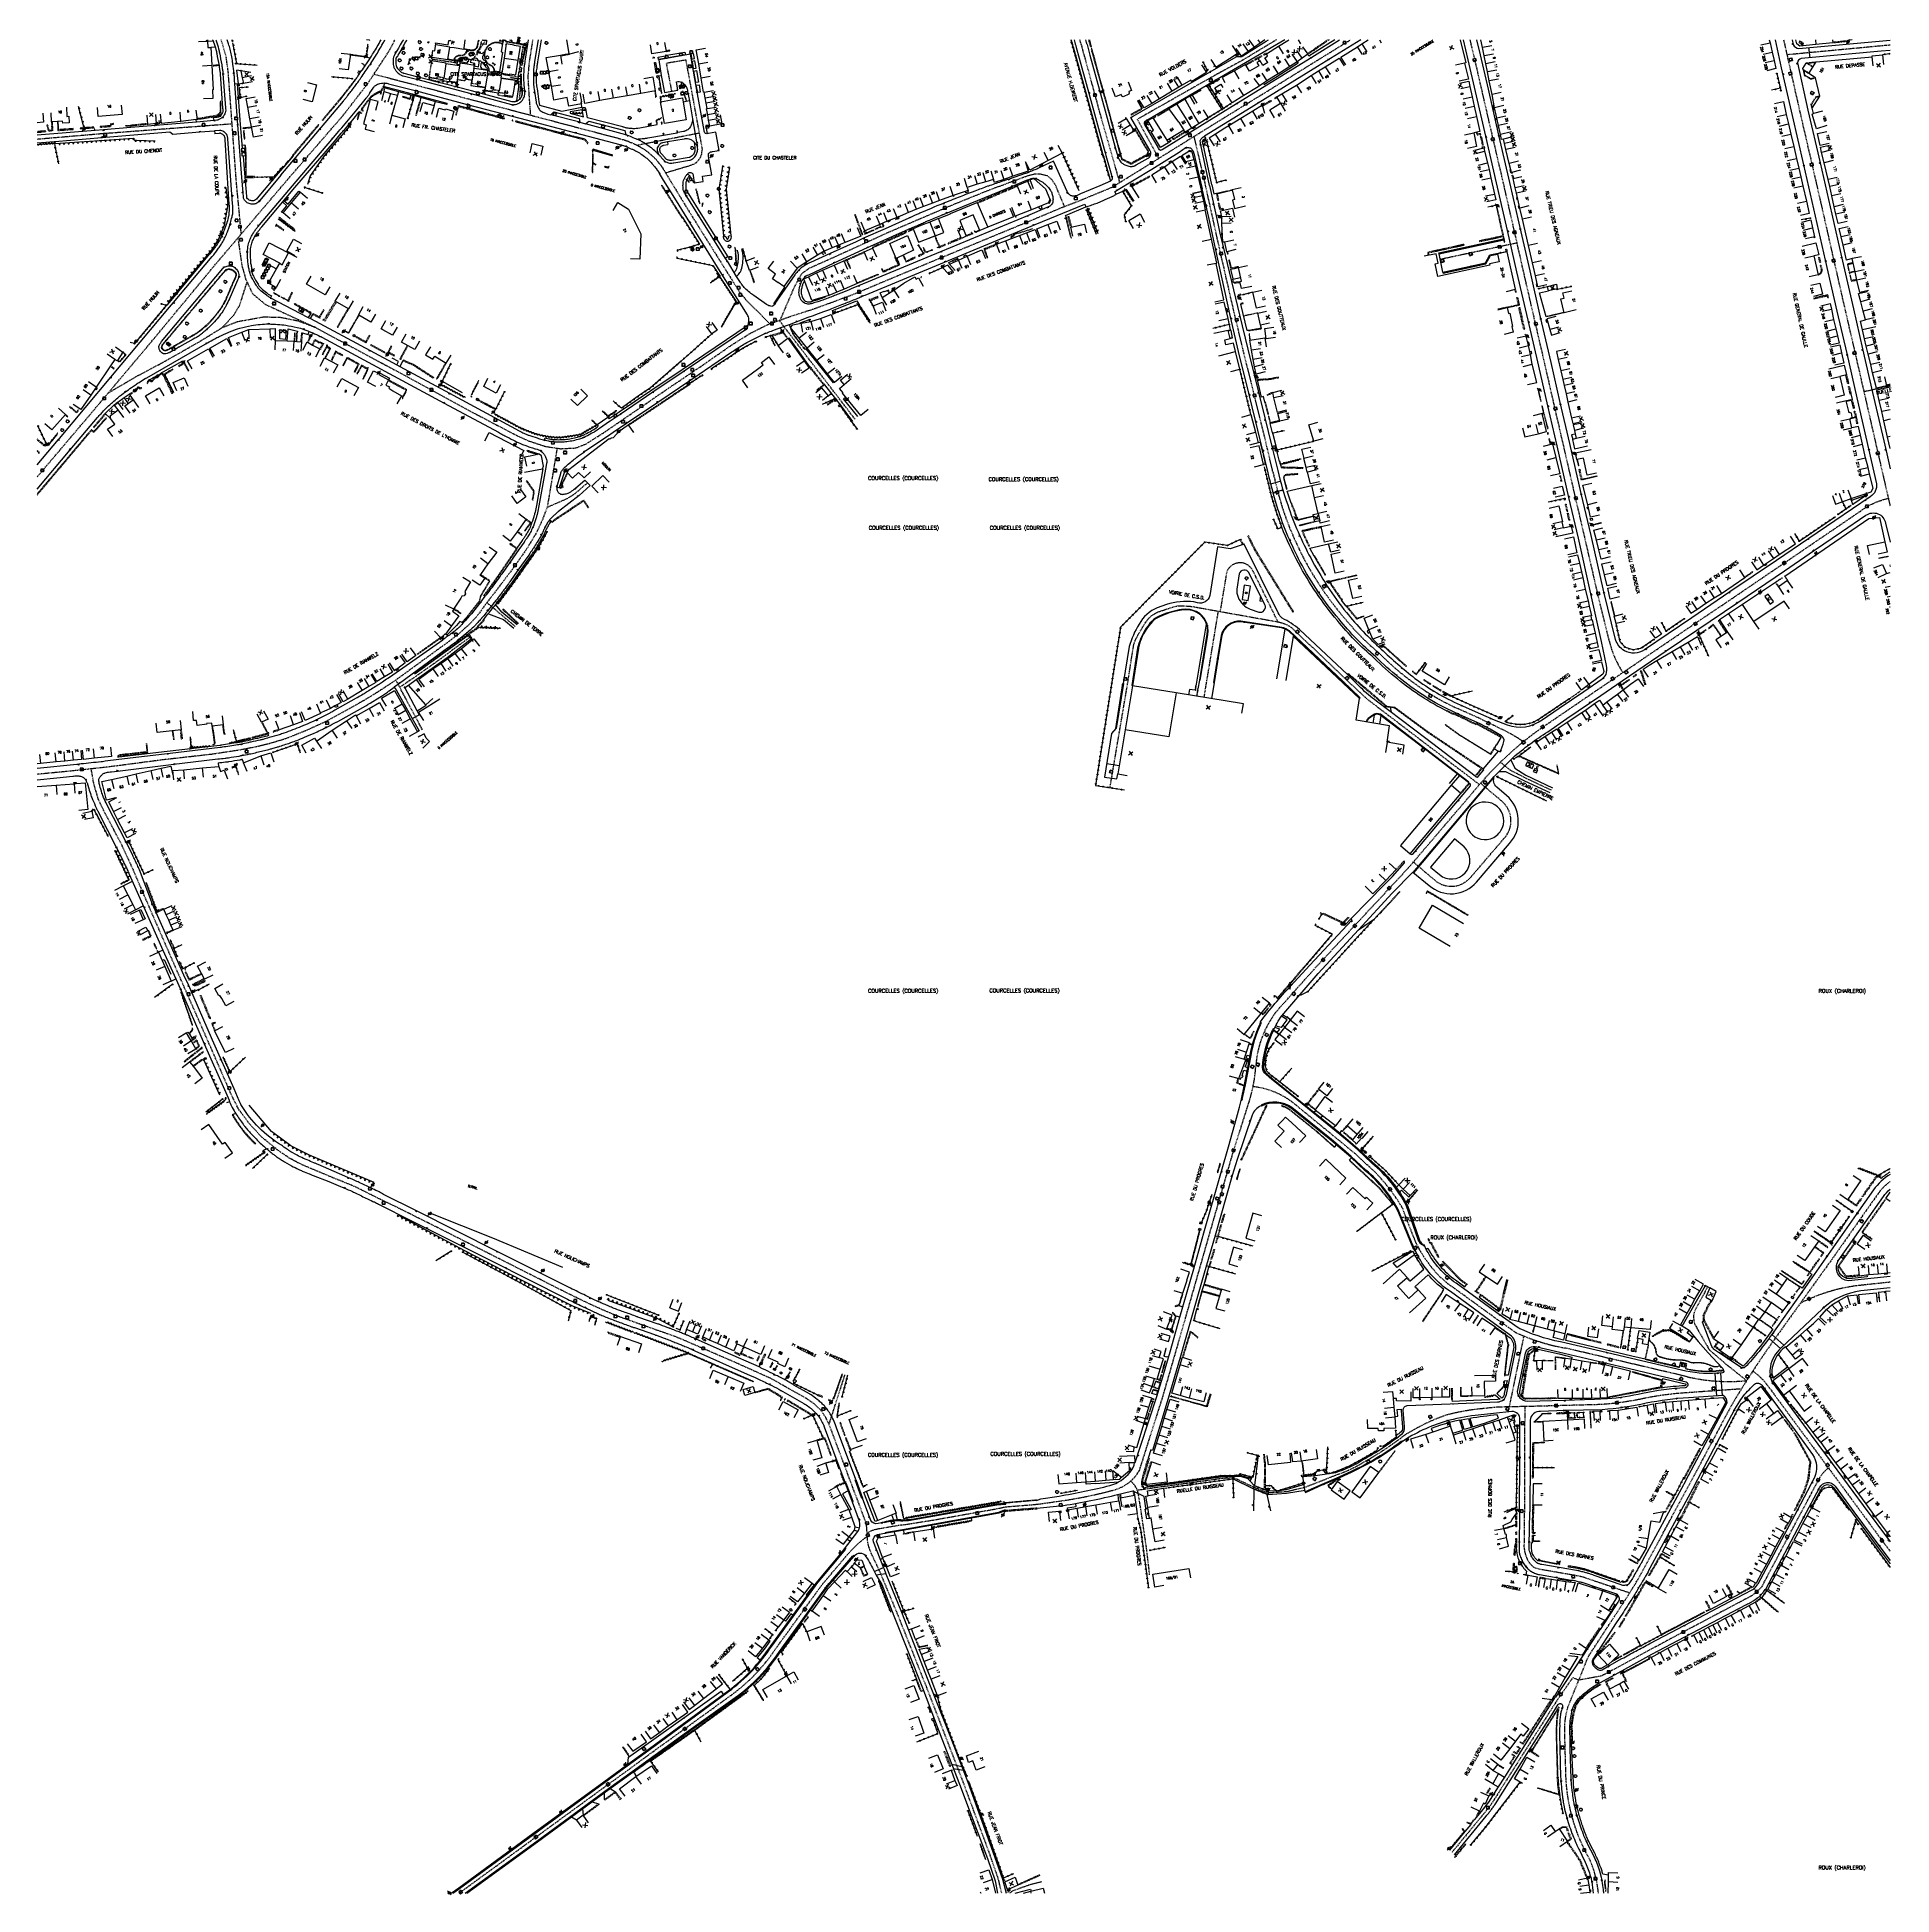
# Model space of a CAD drawing. Header units: millimetres. Extents: x 150000 to 151001, y 125999 to 127001.
import ezdxf
from ezdxf.enums import TextEntityAlignment as Align

# ---------------------------------------------------------------- set-up
doc = ezdxf.new("R2010")
doc.units = ezdxf.units.MM
doc.linetypes.add('DASHED', pattern=[0.75, 0.5, -0.25])
doc.layers.get('0').update_dxf_attribs({"linetype": 'CONTINUOUS'})
for name, color, linetype in [('W0001', 6, 'DASHED'), ('W0008', 7, 'CONTINUOUS'), ('W0017', 7, 'CONTINUOUS'), ('W0100', 7, 'CONTINUOUS'), ('W0112', 1, 'DASHED'), ('W0211', 2, 'CONTINUOUS'), ('W0300', 7, 'CONTINUOUS'), ('W0302', 3, 'CONTINUOUS'), ('W0310', 3, 'CONTINUOUS'), ('W0322', 7, 'CONTINUOUS'), ('W0330', 7, 'CONTINUOUS'), ('W0334', 7, 'CONTINUOUS'), ('W0400', 7, 'CONTINUOUS'), ('W0420', 7, 'CONTINUOUS'), ('W0471', 7, 'CONTINUOUS'), ('W0980', 7, 'CONTINUOUS'), ('W0984', 7, 'CONTINUOUS'), ('W0989', 7, 'CONTINUOUS'), ('W0991', 7, 'CONTINUOUS'), ('W1102', 7, 'CONTINUOUS'), ('W1474', 7, 'CONTINUOUS')]:
    doc.layers.add(name, color=color, linetype=linetype)
doc.styles.get("Standard").update_dxf_attribs({"font": 'romans.shx', "width": 0.85})

# ---------------------------------------------------------------- blocks, each defined once
blk = doc.blocks.new('T420')
for p, q in [((0.7, 0.7), (-0.8, 0.7)), ((-0.8, 0.7), (-0.8, -0.8)), ((0.7, 0.7), (0.7, -0.8)), ((0.7, -0.8), (-0.8, -0.8))]:
    blk.add_line(p, q)
blk.add_ellipse((0, 0), major_axis=(-0.53, 0.53), ratio=1, start_param=3.926991, end_param=10.210176)
blk = doc.blocks.new('T400')
for p, q in [((-0.15, 0.3), (0.15, 0.3)), ((-0.15, -0.25), (-0.15, 0.3)), ((-0.15, 0.15), (0.15, 0.15)), ((-0.15, 0), (0.15, 0)), ((0.15, 0.3), (0.15, -0.25)), ((-0.15, -0.15), (0.15, -0.15)), ((-0.15, -0.25), (-0.15, -0.3)), ((-0.15, -0.3), (0.15, -0.3)), ((0.15, -0.3), (0.15, -0.25))]:
    blk.add_line(p, q)
blk = doc.blocks.new('T471')
for p, q in [((-0.333334, 0.333334), (-0.333334, -0.333334)), ((-0.333334, 0.333334), (0.333334, 0.333334)), ((-0.333334, 0), (0, 0)), ((0.500001, 0.500001), (1.000002, 1.000002)), ((-0.500001, -0.500001), (-1.000002, -1.000002)), ((-0.333334, -0.333334), (0.333334, -0.333334))]:
    blk.add_line(p, q)
blk.add_ellipse((0, 0), major_axis=(0.471405, 0.471405), ratio=1, start_param=5.4977871438, end_param=11.780972451)
blk = doc.blocks.new('t322o')
at = {"color": 0, "linetype": 'Continuous'}
for radius in [0.25, 0.15]:
    blk.add_circle((0, 0), radius, dxfattribs=at)
blk = doc.blocks.new('T300')
for p, q in [((-0.8, 0.5), (-0.9, 0.3)), ((-0.9, 0.3), (-0.9, 0.2)), ((-0.9, 0.2), (-0.7, 0.1)), ((-0.7, 0.6), (-0.8, 0.5)), ((-0.8, -0.1), (-0.7, 0.1)), ((-0.6, 0.7), (-0.7, 0.6)), ((-0.7, 0.1), (-0.7, 0.1)), ((-0.5, 0.7), (-0.6, 0.7)), ((-0.3, 0.6), (-0.5, 0.7)), ((-0.3, 0.6), (-0.2, 0.7)), ((-0.2, 0.6), (-0.3, 0.6)), ((-0.2, 0.7), (-0.1, 0.8)), ((-0.1, 0.8), (0.1, 0.8)), ((0.1, 0.8), (0.2, 0.7)), ((0.2, 0.7), (0.3, 0.6)), ((0.3, 0.6), (0.4, 0.5)), ((0.5, 0.5), (0.3, 0.5)), ((0.4, 0.5), (0.4, 0.5)), ((0.6, 0.4), (0.5, 0.5)), ((0.6, 0.4), (0.7, 0.3)), ((0.7, 0.3), (0.7, 0.2)), ((0.7, 0.2), (0.7, 0.1)), ((0.7, 0.1), (0.7, -0.2)), ((-0.8, -0.2), (-0.8, -0.1)), ((-0.7, -0.3), (-0.8, -0.2)), ((-0.8, -0.2), (-0.8, -0.2)), ((-0.7, -0.4), (-0.7, -0.3)), ((-0.5, -0.5), (-0.7, -0.4)), ((-0.4, -0.5), (-0.5, -0.5)), ((-0.4, -0.5), (-0.3, -0.5)), ((-0.3, -0.5), (-0.3, -0.4)), ((-0.3, -0.6), (-0.3, -0.5)), ((-0.3, -0.5), (-0.3, -0.5)), ((-0.2, -0.7), (-0.3, -0.6)), ((-0.1, -0.8), (-0.2, -0.7)), ((0.1, -0.8), (-0.1, -0.8)), ((0.2, -0.7), (0.1, -0.8)), ((0.3, -0.5), (0.2, -0.5)), ((0.3, -0.6), (0.2, -0.7)), ((0.2, -0.7), (0.2, -0.7)), ((0.5, -0.4), (0.3, -0.5)), ((0.3, -0.5), (0.3, -0.6)), ((0.3, -0.5), (0.3, -0.5)), ((0.6, -0.3), (0.5, -0.4)), ((0.7, -0.2), (0.6, -0.3)), ((0.6, -0.3), (0.6, -0.3))]:
    blk.add_line(p, q)
blk = doc.blocks.new('t310o')
at = {"color": 0, "linetype": 'Continuous'}
for centre, start, end in [((-0.5, 0.4), 216.8699, 323.1304), ((0.5, -0.4), 36.8699, 143.1303)]:
    blk.add_arc(centre, 0.625, start, end, dxfattribs=at)
blk = doc.blocks.new('t991o')
at = {"color": 0, "linetype": 'Continuous'}
for p, q in [((-1, 1), (1, -1)), ((-1, -1), (1, 1))]:
    blk.add_line(p, q, dxfattribs=at)
blk = doc.blocks.new('t112o')
at = {"color": 0, "linetype": 'Continuous'}
for p, q in [((-0.5, 0.5), (0.5, 0.5)), ((-0.5, -0.5), (-0.5, 0.5)), ((0.5, 0.5), (0.5, -0.5)), ((0.5, -0.5), (-0.5, -0.5))]:
    blk.add_line(p, q, dxfattribs=at)
blk = doc.blocks.new('t211o')
at = {"color": 0, "linetype": 'Continuous'}
for p, q in [((-0.3, 0.5), (-0.3, 0)), ((0, 1), (0, 0)), ((0.3, 0.5), (0.3, 0))]:
    blk.add_line(p, q, dxfattribs=at)
blk = doc.blocks.new('t330o')
at = {"color": 0, "linetype": 'Continuous'}
for p, q in [((0.25, -0.25), (-0.25, 0.25)), ((-0.25, -0.25), (0.25, 0.25)), ((-0.25, 0.25), (-0.25, -0.25)), ((0.25, 0.25), (-0.25, 0.25)), ((0.25, -0.25), (0.25, 0.25)), ((-0.25, -0.25), (0.25, -0.25)), ((-0.25, -0.25), (-0.25, -0.25))]:
    blk.add_line(p, q, dxfattribs=at)
blk = doc.blocks.new('T1474')
at = {"color": 0, "linetype": 'Continuous', "flags": 128}
for points in [[(-0.8, -0.5), (-0.8, 0.5)], [(-0.8, 0), (0.7, 0)], [(0.7, 0), (0.7, -0.5), (0.7, 0.5)]]:
    blk.add_lwpolyline(points, dxfattribs=at)

msp = doc.modelspace()

# ---------------------------------------------------------------- linework, layer by layer
at = {"layer": 'W0001', "flags": 128}
for points in [[(150110.2, 126895.3), (150107.6, 126922.5), (150105.1, 126956.4), (150103.9, 126972.4), (150103.1, 126983.3), (150102, 126990.9), (150099.7, 126998.9), (150099.3, 127000)], [(150134.7, 126924.1), (150165, 126959.1), (150178.2, 126976.1), (150189.9, 126993.9), (150193.1, 127000)], [(150235.3, 126989.3), (150242.2, 127000)], [(150266.4, 126959.3), (150265.5, 126971.2), (150265, 126980.2), (150265.7, 126988.1), (150267.6, 127000)], [(150306.3, 126788.4), (150340.1, 126811.6), (150359.7, 126824.8), (150373.7, 126834.6), (150384.4, 126841.4), (150394.1, 126846.3), (150407.1, 126851), (150418.1, 126854.5), (150428.1, 126858.1), (150441, 126862.9), (150456.4, 126869.4), (150482.6, 126880.3), (150536.2, 126902.5), (150552.9, 126909.5), (150564.2, 126913.9), (150580.1, 126920.5), (150593.6, 126928.8), (150636.3, 126955.3), (150697.5, 126993), (150708.8, 127000)], [(150584.3, 126923.1), (150573.6, 126960.5), (150567.6, 126982.7), (150564.3, 126994.7), (150562.8, 127000)], [(150668.8, 127000), (150651.2, 126989.4), (150632.5, 126979.1), (150593.7, 126957.1), (150605.3, 126936.1)], [(150213, 126989.7), (150224.9, 126987.9), (150229.9, 126990.1), (150239.5, 126988.6), (150244.6, 126982.4), (150258.5, 126980.3)], [(150339.2, 126928.3), (150348.2, 126931), (150352, 126932.1), (150354.4, 126933), (150356.1, 126934.1), (150357.9, 126936.5), (150358.7, 126938.5), (150359, 126941.1), (150353.5, 126971.4), (150350.2, 126989.1), (150339.5, 126987.3), (150342.4, 126972.1)], [(150105.2, 126954.6), (150072.1, 126952.1), (150033.9, 126949.2), (150000, 126946.3)], [(150323.7, 126943.2), (150357.4, 126949.8)], [(150630.8, 126920.5), (150624.4, 126948)], [(150000, 126764.2), (150029.9, 126799.4), (150061.4, 126836.8), (150096.6, 126879.3), (150134.7, 126924.1)], [(150554.4, 126910.1), (150549.7, 126921.4), (150547.6, 126924.6), (150545.2, 126926.6), (150541.2, 126927.6), (150538.1, 126927.5), (150534.1, 126926.4), (150513, 126918.6), (150494.3, 126911), (150459, 126895.9), (150437.2, 126885.9), (150416.5, 126876.6), (150414, 126874.9), (150412.5, 126873.6), (150410.8, 126870.8), (150408.3, 126866), (150400.9, 126848.7)], [(150108.3, 126893.1), (150110.4, 126878.7), (150112.5, 126871), (150116.2, 126863.1), (150123.1, 126857.3), (150150, 126844.9), (150202.4, 126816.8), (150231.6, 126800.8), (150245.3, 126793.6), (150259.1, 126786.4), (150265, 126783.7), (150274.1, 126780.7), (150282.5, 126779.4), (150290.7, 126779.8), (150296.1, 126781.9), (150306.3, 126788.4)], [(150798.7, 126890.4), (150757.2, 126881.5)], [(150150, 126844.9), (150141, 126848.2), (150131.7, 126850.1), (150122.4, 126850.4), (150107.9, 126847.8), (150099.7, 126844.6), (150106, 126851.3), (150109.3, 126856.8), (150113.3, 126869.3)], [(150038.4, 126809.5), (150053.4, 126818.3), (150068.1, 126826.1), (150087.5, 126837.1), (150099.7, 126844.6)], [(150441.4, 126795.3), (150400.5, 126848.6)], [(151000, 126813.3), (150985.9, 126810.1)], [(150280.6, 126779.7), (150275.3, 126748), (150272.7, 126741.1), (150269.5, 126734.1), (150264.3, 126725.5), (150257.5, 126715.7), (150248.4, 126703.7), (150242.8, 126696.5), (150237.9, 126689.7), (150233.9, 126685.3), (150228, 126679.9), (150222.5, 126675.6), (150193.6, 126654.6)], [(150297, 126761), (150290.1, 126755), (150285.8, 126752.3), (150275.2, 126747.7)], [(150258, 126683.5), (150242.7, 126696.4)], [(150629.8, 126645.2), (150637.5, 126691.7)], [(150233.5, 126677.7), (150214.4, 126663.6), (150202.5, 126655.3), (150195.7, 126650.7)], [(150207.9, 126627.8), (150193.6, 126654.6), (150184.6, 126648.6), (150176.4, 126643.6), (150167.2, 126638.4), (150155, 126631.8), (150144.6, 126627.1), (150134.1, 126622.9), (150125.2, 126620.2), (150119.1, 126618.7), (150109.3, 126616.8), (150094.2, 126614.5), (150067.7, 126611.5), (150038.7, 126607.7), (150019.6, 126605.6), (150000, 126603.7)], [(150817.3, 126595.1), (150803.2, 126601.7), (150795, 126606), (150789.7, 126610.2)], [(150439, 126222.1), (150429.4, 126247.8), (150427.5, 126252.8), (150425.7, 126256.6), (150423, 126260.6), (150419.4, 126264), (150415.6, 126266.7), (150403, 126273.8), (150395.9, 126277.8), (150377.2, 126286.2), (150356.9, 126295), (150350.5, 126297.8), (150344.3, 126300.4), (150331.7, 126304.8), (150314.3, 126311), (150306.3, 126314.3), (150298.1, 126318), (150286.9, 126323.4), (150219.4, 126357.5), (150194.4, 126370), (150184.6, 126374.7), (150171.4, 126381.3), (150159.6, 126386.1), (150142.4, 126393.3), (150136.1, 126396.7), (150129.8, 126401), (150121.1, 126408.1), (150114.7, 126415), (150108.7, 126423.1), (150104.8, 126430.9), (150093.3, 126457.3), (150071.6, 126506.6), (150056.1, 126542.3), (150051.6, 126552.8), (150045.5, 126566), (150035.4, 126585.2), (150033, 126590.4), (150030.6, 126598.6), (150029.2, 126606.7)], [(150802.3, 126300.7), (150794.4, 126262.4)], [(150435.8, 126279.7), (150427.3, 126253.2)], [(150520.6, 126000), (150518.9, 126007.2), (150514.8, 126019.3), (150500, 126059.4), (150479.9, 126111.5), (150464.4, 126150.6), (150454.4, 126174.5)], [(150542, 126006.2), (150535.2, 126004.4), (150526.6, 126001.3), (150524.8, 126000)]]:
    msp.add_lwpolyline(points, dxfattribs=at)
at = {"layer": 'W0001'}
for points in [[(150855.8, 126658.6, -0.086465), (150848.5, 126675.4), (150842.2, 126701.3), (150835.2, 126731.7), (150829.9, 126754.5), (150823.7, 126781.5), (150818.6, 126803.6), (150813.7, 126825.1), (150808, 126849.7), (150802.3, 126874.5), (150797, 126897.9), (150790.9, 126924.6), (150785.5, 126947.7), (150779.8, 126972.5), (150775.5, 126991.1), (150773.4, 127000)], [(151000, 126997.1), (150998.4, 126997), (150944.3, 126991.9, -0.28495)], [(150802.2, 126621.3, 0.03765), (150791.5, 126627.5), (150778, 126634.1), (150766.9, 126639.1, -0.03701), (150749.7, 126648.4, -0.05311), (150724.2, 126669.1, -0.044961), (150704.6, 126689.1, -0.051763), (150684, 126719.4, -0.041546), (150672, 126747.6, -0.017257), (150666.9, 126766.9), (150663.9, 126779.6), (150660.1, 126795.3), (150656.5, 126810), (150650.9, 126832.5), (150646.4, 126851.2), (150638, 126887.9), (150630.8, 126920.5)], [(150466.6, 126198.7), (150483.7, 126201.4), (150518.5, 126207.6), (150522.6, 126208.5), (150539.5, 126209.9), (150551.8, 126211.6, 0.030265), (150580.3, 126217.4, 0.210254), (150594.9, 126228.2), (150607.5, 126267.9), (150619.7, 126310.1), (150632.7, 126355.6), (150645.3, 126399.3), (150654.1, 126427.1, 0.061287), (150657.7, 126446.3, -0.104022), (150663.5, 126467.3, -0.034084), (150668.5, 126475.4), (150689.1, 126498.5), (150711.4, 126522.5), (150740, 126553.2), (150775.8, 126595.1, -0.071827), (150814.2, 126630.3), (150841.9, 126649.2), (150896.2, 126686.1), (150915.8, 126699.3), (150941.1, 126716.5), (150957.2, 126727.5), (150971.8, 126737.4), (150985, 126746.4, -0.094037), (150999.1, 126752.5, -2.684514)], [(150742.7, 126556.4), (150753.9, 126546.9, 0.424618), (150773.7, 126548.2), (150791.6, 126569.1, 0.429882), (150790.5, 126589.2), (150779, 126598.9)], [(150901.5, 126327.3), (150899, 126322.4), (150894.6, 126314.3, 0.224989), (150895.2, 126305.9), (150902.2, 126293.6, 0.045883), (150902.7, 126293), (150912.1, 126285), (150922.6, 126276.6, -0.082511), (150890.5, 126278.7), (150859.9, 126285.9), (150846.2, 126289.1), (150824.7, 126294.2, -0.060687), (150800.1, 126301.6, -0.019959), (150797.7, 126302.7), (150786.2, 126310.9), (150764.3, 126326.8, -0.092718), (150750.8, 126340.1, -0.065885), (150743.6, 126352.1, -0.005409), (150742.8, 126354.1), (150740.3, 126360.6), (150737, 126369.4, 0.078925), (150718.8, 126392.1), (150710.9, 126399.4), (150678.7, 126425.8, 0.147382), (150656.2, 126435.2, 2.824567)], [(151000, 126384, 0.079225), (150993.7, 126377.7), (150984.3, 126364.4), (150969.3, 126343), (150938.6, 126300.3, 0.020661), (150914.4, 126263.3), (150892.2, 126221.6)], [(150925.9, 126281.7, -0.081872), (150933.6, 126274.4), (150950.9, 126250.9), (150966.3, 126230.1), (150983.1, 126207.4), (150997.1, 126188.4), (151000, 126184.6)], [(150802.8, 126205.9), (150802.9, 126234), (150803, 126262.6, 0.458316)], [(150227.7, 126000), (150229, 126001), (150269, 126030.2), (150307.4, 126058.2), (150319.6, 126067), (150329.3, 126074.2), (150349.5, 126088.8), (150375, 126107.2, 0.087647), (150398.6, 126132), (150413.2, 126152.1), (150422, 126164.3, -0.032963), (150425.4, 126168.6), (150431.4, 126175.7), (150436.7, 126182, -0.060371), (150448, 126192.6, -0.294539)]]:
    msp.add_lwpolyline(points, format="xyb", dxfattribs=at)
msp.add_lwpolyline([(150942.5, 127000), (150943.4, 126996.1), (150951.3, 126961.1), (150957.9, 126932.5), (150964.2, 126905), (150969.4, 126882), (150975.8, 126853.9), (150980.8, 126832.3), (150986.2, 126808.7), (150993.4, 126777.2), (151000, 126748.5)], dxfattribs=at)
at = {"layer": 'W0001', "flags": 128}
for points in [[(150181.8, 126981.5), (150204.8, 126975.5), (150232.9, 126968.1), (150257.1, 126961.8), (150272.3, 126957.8), (150291.2, 126952.8), (150315.2, 126946.5), (150316.1, 126946.2, -0.011448), (150317.8, 126945.7, -0.017906), (150318.9, 126945.3, -0.004996), (150322.1, 126943.9, -0.010405), (150323.7, 126943.2, -0.025716), (150326.6, 126941.5, -0.023485), (150329.5, 126939.5, -0.021563), (150332.2, 126937.2, -0.030747), (150334.1, 126935.3, -0.006973), (150335.3, 126933.8, -0.005744), (150336.8, 126932, -0.007962), (150337.1, 126931.5, -0.009122), (150337.4, 126931.1), (150338.4, 126929.5), (150350.7, 126909.2), (150377.2, 126866.9), (150379.3, 126863.6), (150382.9, 126859.3), (150395.5, 126846.8)], [(150669.7, 126685.9), (150656.1, 126713.6, 0.647318), (150642, 126713), (150638.4, 126691.6)], [(150579, 126596.5), (150588.4, 126651.9), (150591.6, 126672.3, -0.088038), (150593.4, 126677.6, -0.013747), (150598.3, 126685.8, -0.089583), (150601.6, 126689.4, -0.086938), (150606.6, 126691.9, 0.0039), (150613, 126694, -0.070216), (150616.2, 126694.6, -0.05713), (150626, 126693.8), (150669.6, 126686, -0.116302), (150677.2, 126682.7), (150705.5, 126655.8), (150712.9, 126648.8, 0.033404), (150721.6, 126641.4), (150748.1, 126621.2), (150778.4, 126598.2)], [(151000, 126329.7), (150984, 126328, 0.091971), (150951.7, 126318.4, 2.816315)], [(150919.7, 126272.1), (150891.2, 126270.1, 0.034546), (150867.8, 126267.1, -0.035656), (150844.3, 126263.7), (150811.3, 126262.8), (150788.2, 126262.3), (150775.7, 126261, 0.035806), (150759.5, 126257.7, 0.055581), (150737.8, 126247, -0.038568), (150716, 126232.6, -0.058574), (150701.1, 126225.6), (150684, 126218.9), (150674.2, 126216.6), (150664.3, 126216), (150656.7, 126219), (150645.8, 126224.2), (150638.9, 126223.7), (150610.7, 126219.8), (150593.8, 126217.4)], [(150930.9, 126165.6), (150951.3, 126204.1), (150961.5, 126223.2, -0.105051), (150966.7, 126229.5, 0.263448)], [(150454.4, 126174.5), (150450.5, 126182.6, -0.076915), (150448.1, 126190.7), (150447.8, 126196.1, 0.043157), (150447.3, 126200.1), (150439, 126222.1)], [(150600.4, 126171.9), (150598.9, 126184.9), (150595.7, 126206.9), (150594.4, 126215.1, 0.18996), (150590.1, 126222.4, 1.900411)], [(150842.6, 126000, 0.077487), (150838.1, 126017.9), (150835.2, 126023.4, -0.045108), (150829.1, 126038.9, -0.061243), (150825.1, 126062.3), (150824.4, 126087, -0.082392), (150826.3, 126100.9), (150837.2, 126127.8), (150856.6, 126157.6, 0.02218), (150868.4, 126177.4), (150892.2, 126221.6)], [(150466.6, 126198.7), (150453.7, 126196.5, 0.11127), (150447.9, 126194.2, 2.559799)], [(150859.5, 126162), (150835.7, 126170.1, 0.040694), (150830.9, 126171.3), (150811.4, 126174.7), (150809.4, 126175.2, -0.176197), (150805.9, 126177.6, -0.141932), (150802.6, 126187), (150802.8, 126205.9)], [(150930.9, 126165.6, -0.09707), (150924, 126159.8), (150884.8, 126139.1), (150844.2, 126117.2), (150832, 126115), (150828.7, 126116.3), (150820, 126103.7), (150785.1, 126048.6, -0.037382), (150782, 126044.5), (150763.5, 126022)]]:
    msp.add_lwpolyline(points, format="xyb", dxfattribs=at)
at = {"layer": 'W0008', "flags": 128}
for points in [[(150096.4, 127000, 0.000527), (150096.4, 127000, 0.000634), (150096.7, 126999.4, -0.009761), (150097.9, 126995.1, -0.01942), (150098.4, 126993, -0.001074), (150099.6, 126986.5, -0.011092), (150099.7, 126985.8, -0.001507), (150099.9, 126984.6, -0.000946), (150100.2, 126982.5, -0.005146), (150100.2, 126982, -0.008363), (150100.3, 126981.6), (150101.6, 126963.4), (150101.7, 126962.7, -0.067691), (150101.7, 126961.3, -0.077279), (150101.3, 126960.1, -0.025243), (150100.6, 126958.9, -0.050816), (150100.2, 126958.4, -0.059865), (150099.1, 126957.5, -0.052172), (150097.7, 126956.8, -0.031346), (150097.3, 126956.7, -0.035593), (150097, 126956.6), (150095.5, 126956.5), (150086, 126955.6), (150050.5, 126952.7), (150035.8, 126951.5), (150031.3, 126951.1), (150000, 126948.6)], [(150094.7, 127000, 0.000855), (150094.9, 126999.5, 0.003547), (150095, 126999.4, 0.000634), (150095.2, 126998.8, -0.023503), (150096.5, 126994.7, -0.01942), (150096.9, 126992.7, -0.001074), (150098.2, 126986.2, -0.011092), (150098.2, 126985.6, -0.001507), (150098.4, 126984.4, -0.000946), (150098.7, 126982.4, -0.005146), (150098.7, 126981.8, -0.008363), (150098.8, 126981.5), (150100.1, 126963.2), (150100.2, 126962.6, -0.067691), (150100.2, 126961.5, -0.077279), (150100, 126960.8, -0.025243), (150099.3, 126959.7, -0.050816), (150099.1, 126959.4, -0.059865), (150098.3, 126958.7, -0.052172), (150097.2, 126958.2, -0.031346), (150097, 126958.1, -0.035593), (150096.8, 126958.1), (150095.3, 126958)], [(150131.5, 126926.9), (150120.1, 126913.4), (150119.7, 126912.9, -0.114443), (150118, 126911.6, -0.126745), (150116.1, 126911.3, -0.066317), (150113.9, 126911.8, -0.111435), (150112.8, 126912.6, -0.043722), (150111.7, 126913.8, -0.07673), (150111.4, 126914.6, -0.028665), (150111.3, 126914.9, -0.029005), (150111.3, 126915.2), (150111.1, 126917.7), (150110.5, 126925.7), (150108.3, 126954.2), (150106.7, 126976.2), (150106.6, 126978), (150106.5, 126979, 0.013014), (150106.5, 126979.6, 0.003397), (150106.2, 126982, 0.00055), (150105.7, 126986.9, 0.002369), (150105.5, 126988, 0.017531), (150104.9, 126991.7, 0.019724), (150104.2, 126994.9, 0.005865), (150103.3, 126997.8, 0.000546), (150102.6, 127000, 0.000546)], [(150131.5, 126926.9), (150139.4, 126936.3), (150152.4, 126951.6), (150155.4, 126955.2), (150165.3, 126966.9, 0.018455), (150165.4, 126967.1, -0.010365), (150165.7, 126967.6, -0.000252), (150166.8, 126968.9, 0.000502), (150167.4, 126969.6, 0.001431), (150167.6, 126969.9, 0.000077), (150171.1, 126974.4, 0.006929), (150171.8, 126975.3, 0.002724), (150173.4, 126977.6, 0.000636), (150174.6, 126979.2, 0.002627), (150174.8, 126979.7, 0.000325), (150179.2, 126986, 0.001753), (150180, 126987.2, 0.006759), (150182.6, 126991.2, 0.008021), (150184.6, 126994.6, 0.003904), (150186.6, 126998, 0.001138), (150187.7, 127000, 0.001138)], [(150171.9, 126978.6, 0.000636), (150173.1, 126980.3, 0.002627), (150173.3, 126980.7, 0.000325), (150177.7, 126987.1, 0.001753), (150178.5, 126988.2, 0.006759), (150181, 126992.2, 0.008021), (150183.1, 126995.5, 0.003904), (150185, 126998.9, 0.000636), (150185.6, 127000, 0.000636)], [(150197.5, 127000, -0.000643), (150197.5, 126999.9, 0.002096), (150195.5, 126996.5), (150195, 126995.5), (150193.3, 126992.6, 0.003516), (150193.1, 126992.2, 0.003516), (150192.9, 126991.9, 0.002461), (150192.8, 126991.7, 0.002461), (150192.6, 126991.4, 0.034359), (150192.2, 126990, 0.050002), (150192.1, 126989.1, 0.054422), (150192.3, 126986, 0.090769), (150193, 126984.3, 0.051762), (150193.8, 126983.1, 0.035085), (150195.3, 126981.7, 0.049432), (150196.2, 126981.1, 0.036332), (150197.6, 126980.5), (150204.7, 126978.7), (150234.1, 126971), (150256, 126965.1, 0.037609), (150256.2, 126965.1, 0.015296), (150256.5, 126965, 0.022091), (150257.1, 126965, 0.012411), (150258.2, 126965.1, 0.10496), (150259.6, 126965.6, 0.073752), (150261.4, 126966.9, 0.069601), (150262.3, 126968.1, 0.050295), (150263.1, 126970.1, 0.062487), (150263.2, 126971.1, 0.045053), (150263.2, 126972.5, 0.008796), (150263.1, 126973.4, -0.008796), (150263, 126974.4), (150262.9, 126975.4, 0.028299), (150262.9, 126976, -0.033468), (150262.8, 126976.5, -0.006024), (150262.7, 126979.3, -0.013053), (150262.7, 126980.5, -0.011035), (150262.7, 126981.5, -0.002388), (150263, 126985.8, -0.012906), (150263.2, 126986.9, -0.008767), (150263.4, 126988.5), (150263.6, 126989.6), (150265.2, 127000)], [(150194, 126990.9), (150194.6, 126991.1), (150194.9, 126991.7), (150196.6, 126994.6), (150197.1, 126995.6, -0.002096), (150199, 126999, 0.005192), (150199.6, 127000, 0.005192)], [(150270.4, 127000), (150268.5, 126988.4, -0.007114), (150268.4, 126987.8, 0.011448), (150268.4, 126987.4, 0.003532), (150268, 126985, 0.005415), (150267.8, 126983.3, 0.024623), (150267.8, 126982.3, 0.005081), (150267.8, 126977.3, 0.027883), (150267.8, 126976.5, 0.006533), (150268.2, 126973.3), (150268.4, 126972.1), (150269.3, 126966.4, 0.005714), (150269.3, 126966, 0.010592), (150269.4, 126965.9, 0.022759), (150269.6, 126965.2, 0.00873), (150270.4, 126963.5, 0.106865), (150271.5, 126961.9, 0.091718), (150273.4, 126960.8), (150275.7, 126959.9), (150277.3, 126959.5)], [(150559.6, 127000, -0.000086), (150560.5, 126997, -0.0008), (150560.6, 126996.5, -0.000684), (150560.8, 126995.9), (150562.4, 126990.1), (150567.6, 126971.3), (150576.4, 126939), (150576.8, 126937.6), (150579.8, 126926.9), (150580, 126926), (150580.1, 126925.7, -0.052445), (150580.1, 126924.9, -0.103289), (150580, 126924.5, -0.098528), (150579.7, 126924.1, -0.098528), (150579.2, 126923.8), (150573.6, 126921.2), (150563, 126916.9), (150561.2, 126916.1, -0.118316), (150559.2, 126915.7, -0.154813), (150557.6, 126916.1, -0.035879), (150556.5, 126917.1, -0.077973), (150556, 126917.7, -0.034253), (150556, 126917.8, 0.013601), (150555.8, 126918.1), (150548.5, 126934.5), (150543.9, 126932.3), (150540.1, 126930.5, -0.028811), (150537.8, 126929.6, 0.028811), (150535.6, 126928.7, -0.003329), (150535.1, 126928.5, -0.003329), (150534.6, 126928.3, -0.006396), (150534.1, 126928.1, 0.002874), (150533.2, 126927.8), (150524.5, 126924.9), (150523.6, 126924.6, -0.011175), (150521.9, 126924, 0.009973), (150520, 126923.4, 0.000216), (150513.4, 126921.1, 0.005061), (150513.1, 126921, 0.001004), (150512.9, 126921, 0.000026), (150506.1, 126918.4, 0.000923), (150504.1, 126917.7, 0.000441), (150500, 126916.1, 0.000781), (150496.2, 126914.6, 0.001462), (150494.2, 126913.8, 0.00004), (150489.7, 126912, -0.000287), (150489, 126911.7, -0.00135), (150487.2, 126911, 0.001225), (150485.1, 126910.2, 0.004838), (150482.1, 126908.9, 0.002691), (150476.8, 126906.7, 0.001053), (150475.8, 126906.2, 0.000255), (150471.3, 126904.2, 0.005632), (150470.9, 126904, -0.005318), (150470.4, 126903.8), (150457.6, 126898.1), (150446, 126893), (150442.1, 126891.1), (150427.9, 126884.7), (150417.4, 126879.9, 0.012345), (150416.1, 126879.3, 0.024374), (150415.5, 126879, 0.010113), (150413.2, 126877.6, 0.029157), (150412.4, 126877, 0.029375), (150411.4, 126876.1, 0.014924), (150409.5, 126874, 0.015212), (150409.2, 126873.7, 0.011702), (150408.9, 126873.2), (150398.2, 126857.7), (150398, 126857.2), (150397.5, 126857.5), (150403.6, 126866.5), (150403, 126866.9)], [(150558, 127000, -0.000098), (150559, 126996.5, -0.0008), (150559.2, 126996.1, -0.000684), (150559.3, 126995.5), (150561, 126989.7), (150566.1, 126970.9), (150575, 126938.6), (150575.5, 126937.2), (150579.2, 126923.8)], [(150565.8, 127000, -0.000039), (150566.2, 126998.6, -0.0008), (150566.4, 126998.1, -0.000684), (150566.6, 126997.5), (150568.2, 126991.7), (150573.4, 126972.9), (150582.2, 126940.6), (150583.4, 126936.6, 0.058233), (150584.1, 126935, 0.08165), (150584.9, 126934, 0.047763), (150586.2, 126933, 0.038058), (150588, 126932.2, 0.089521), (150590.5, 126931.7, 0.136776), (150592.2, 126932.1), (150593.1, 126932.6), (150599.6, 126936.2, 0.073093), (150600.3, 126936.7, 0.098592), (150600.7, 126937.2, 0.067291), (150600.9, 126937.9, 0.052915), (150601, 126939, 0.093465), (150601, 126939.4, 0.026147), (150600.3, 126940.8), (150600, 126941.4), (150590.2, 126958.1), (150633, 126982.7), (150647.1, 126990.9, -0.109756), (150647.3, 126991, -0.026694), (150648.1, 126991, -0.012795), (150648.8, 126991, 0.014015), (150649.4, 126990.9, 0.040351), (150650, 126991, 0.086997), (150650.2, 126991.1), (150650.7, 126991.3), (150660.4, 126997.4), (150663.3, 126999.2), (150664.6, 127000)], [(150673.4, 127000), (150636.2, 126978.3), (150598, 126956, 0.102989), (150597.7, 126955.7, 0.102989), (150597.5, 126955.3, 0.101703), (150597.4, 126954.9, 0.085596), (150597.6, 126954.5), (150597.8, 126954), (150604.8, 126942.1, -0.029172), (150604.9, 126941.8, 0.040281), (150605.1, 126941.6, 0.056394), (150605.6, 126940.9, 0.079793), (150606.1, 126940.6, 0.180079), (150606.5, 126940.5, 0.099758), (150607.1, 126940.8), (150627.5, 126953.4), (150647.3, 126965.7), (150687.9, 126990.7), (150702.9, 127000)], [(150194, 126990.9, 0.034359), (150193.6, 126989.7, 0.050002), (150193.5, 126989, 0.054422), (150193.7, 126986.2, 0.090769), (150194.2, 126985, 0.051762), (150194.8, 126984.1, 0.035085), (150196.2, 126982.8, 0.049432), (150196.9, 126982.4, 0.036332), (150198.1, 126981.9)], [(150228, 126986.5), (150226.7, 126986.7), (150227.1, 126988.8, -0.065931), (150227.3, 126989.4, -0.093514), (150227.7, 126989.9, -0.159932), (150228.7, 126990.4, 0.071465), (150230.6, 126990.7, -0.25294), (150231.9, 126990.6, -0.10004), (150232.5, 126990, -0.117504), (150232.8, 126989.2), (150232.6, 126988.1), (150232.1, 126988.1), (150232, 126987.5), (150228.2, 126988.1), (150228.1, 126987.7)], [(150231.9, 126993.7, 0.19066), (150232.7, 126993.8, 0.221162), (150233.1, 126994.5)], [(150235.3, 126993.1), (150234.5, 126993.1), (150233.7, 126993.1, 0.239616), (150233, 126992.5, 0.220205), (150233.1, 126991.7, 0.357971), (150234.1, 126991.3), (150234.7, 126991.5), (150235.5, 126991.8)], [(150235.9, 126985.9), (150235.9, 126985.9), (150238.2, 126985.5), (150238.5, 126987.6, 0.234434), (150237.7, 126989.5, 0.317469), (150235, 126989.8, 0.168899), (150233.8, 126988.4), (150233.7, 126987.9), (150236.2, 126987.5), (150236.1, 126987.2)], [(150242, 126988.7, -0.264138), (150240.6, 126989.8, -0.156533), (150240.5, 126990.8, -0.156886), (150241.3, 126992.2)], [(150361.8, 126949.4, -0.104316), (150361, 126949.4, -0.157455), (150360.6, 126949.7, -0.036274), (150360.2, 126950.1, -0.046365), (150360, 126950.5, -0.033891), (150360, 126950.7, -0.01728), (150359.9, 126951), (150356.4, 126970.8), (150356, 126972.8), (150352.6, 126992.2), (150335.5, 126989.3), (150336.8, 126980.8), (150338.5, 126971.5), (150345.8, 126972.8), (150345, 126977.4), (150345.8, 126977.5, -0.106193), (150347.2, 126977.4, -0.101531), (150348.5, 126976.8, -0.034749), (150349.8, 126975.5, -0.074438), (150350.3, 126974.8, -0.016143), (150350.6, 126974.1, -0.015819), (150350.8, 126973.5, -0.057453), (150350.9, 126973.1, 0.022788), (150351, 126972.2), (150352, 126967.1), (150353.7, 126957.4, -0.032648), (150353.6, 126956.1, -0.045731), (150353.4, 126955.2, -0.042795), (150352.3, 126952.7, -0.104099), (150351.6, 126951.8, -0.042029), (150350.6, 126951.2, -0.039172), (150349.5, 126950.7, -0.018242), (150349.1, 126950.6, -0.021535), (150348.9, 126950.6), (150345.7, 126950)], [(150263.2, 126972.5), (150261.7, 126972.3, -0.045053), (150261.8, 126971.1, -0.062487), (150261.7, 126970.5, -0.050295), (150261, 126968.8, -0.069601), (150260.3, 126967.9, -0.073752), (150258.9, 126966.8, -0.10496), (150258, 126966.6, -0.012411), (150257.1, 126966.5, -0.022091), (150256.6, 126966.5, -0.013279), (150256.4, 126966.5), (150234.5, 126972.4), (150205, 126980.1), (150198, 126981.9)], [(150243.2, 126983.4), (150243.9, 126983.3), (150244, 126984, 0.053621), (150243.9, 126984.5, 0.019239), (150243.8, 126984.7), (150243.2, 126985.7, 0.024802), (150243.1, 126985.8, 0.032598), (150243, 126986, 0.167113), (150242.8, 126986.1), (150242.2, 126986.3, -0.056408), (150241.8, 126986.5, -0.053111), (150241.6, 126986.8, -0.016786), (150241.1, 126987.3, 0.17959), (150240.7, 126987.7, 0.213149), (150240, 126987.6, 0.128054), (150239.5, 126987.1), (150239.3, 126985.3), (150239.7, 126985.3), (150239.6, 126984.6), (150243.1, 126984), (150243, 126983.7)], [(150137.9, 126921.3), (150159, 126946.2), (150162.8, 126950.7), (150163.4, 126951.4, 0.012906), (150163.6, 126951.7, -0.004064), (150164.4, 126952.6), (150169, 126958), (150172.5, 126962.3), (150177, 126967.9), (150177.6, 126968.6, 0.013168), (150178.7, 126970, 0.032847), (150179.2, 126970.6, 0.030163), (150179.4, 126971.1, -0.052443), (150179.6, 126971.4), (150181.3, 126973.9), (150181.6, 126974.4, -0.075194), (150182.6, 126975.4, -0.082577), (150183.7, 126976.1, -0.032819), (150185, 126976.5, -0.028281), (150186.6, 126976.7, -0.063539), (150187.9, 126976.7, -0.045647), (150189.6, 126976.3), (150204, 126972.6), (150232.1, 126965.2), (150256.4, 126958.8), (150271.5, 126954.8), (150290.5, 126949.9), (150314.4, 126943.6), (150315.3, 126943.3, -0.011448), (150316.8, 126942.8, -0.017906), (150317.8, 126942.5, -0.004996), (150320.9, 126941.1, -0.010405), (150322.3, 126940.5, -0.025716), (150325, 126939, -0.023485), (150327.7, 126937.1, -0.021563), (150330.2, 126935, -0.030747), (150331.8, 126933.3, -0.006973), (150333, 126931.9, -0.005744), (150334.4, 126930.1, -0.007962), (150334.6, 126929.7, -0.009122), (150334.9, 126929.4), (150335.9, 126927.8)], [(150139.1, 126920.3), (150160.4, 126945.1), (150164.1, 126949.6), (150164.7, 126950.2, 0.012906), (150165, 126950.6, -0.004064), (150165.8, 126951.5), (150170.3, 126956.9), (150173.8, 126961.2)], [(150292.9, 126955.5), (150277.3, 126959.5), (150278.9, 126961.2), (150292.5, 126957.6), (150292.9, 126955.5), (150296, 126954.6), (150297.7, 126956.2), (150317.2, 126951.1), (150317.7, 126948.8, -0.014536), (150318.5, 126948.6, -0.01567), (150319.2, 126948.3, -0.003852), (150322.3, 126947, -0.008876), (150323.6, 126946.5, 0.004946), (150325.1, 126946.6, 0.004946), (150326.6, 126946.7, 0.005165), (150328.4, 126946.9, 0.008265), (150329.6, 126947.1), (150330.6, 126947.3), (150345.4, 126949.9)], [(150000, 126770.7), (150011.5, 126784.4), (150012, 126784.9), (150039.8, 126818), (150071.5, 126855.8), (150073.6, 126858.3), (150094.5, 126883.1, -0.007797), (150095, 126883.7, 0.015455), (150095.3, 126884, 0.002774), (150096.8, 126886, 0.005009), (150097.6, 126887.1, 0.016281), (150098.9, 126889, 0.014432), (150100.2, 126891.1, 0.019964), (150101.5, 126893.6, 0.017272), (150102.7, 126896.5, 0.006831), (150103.4, 126898.4, 0.006081), (150104.1, 126900.5, 0.012404), (150104.3, 126901.2, 0.002423), (150105.2, 126904.5, 0.048456), (150105.6, 126906.7, 0.027358), (150105.6, 126910.7), (150105.5, 126911.5), (150105.1, 126916.8), (150102.9, 126946.4), (150102.9, 126947, 0.093905), (150102.6, 126948.5, 0.11098), (150101.8, 126949.5, 0.052792), (150100.3, 126950.7, 0.082623), (150099.1, 126951.1, 0.033139), (150098.8, 126951.1, 0.022565), (150098.4, 126951.1), (150095.7, 126950.9), (150095.9, 126949.5)], [(150398, 126857.2, -0.114303), (150397.3, 126856.4, -0.160208), (150396.5, 126856.2, -0.059801), (150395.4, 126856.4, -0.056637), (150394.4, 126856.8, -0.000265), (150393.7, 126857.2), (150386.8, 126862, -0.006197), (150385.7, 126862.8, -0.013777), (150385.2, 126863.2, -0.004911), (150382.7, 126865.3, -0.023106), (150382.1, 126865.8, -0.021389), (150381.6, 126866.4, -0.007803), (150380.2, 126868.2, -0.014818), (150380, 126868.5, -0.009417), (150379.6, 126869), (150377.5, 126872.4), (150372.5, 126880.5), (150371.5, 126882.1), (150356.9, 126905.4), (150350.2, 126916.1), (150349.7, 126916.9, -0.052679), (150348.9, 126918.6, -0.065148), (150348.6, 126920, -0.034726), (150348.6, 126922.7, -0.071919), (150348.8, 126924.1, -0.037979), (150349.5, 126925.5, -0.034484), (150350.4, 126927, -0.030634), (150350.7, 126927.3, -0.017788), (150351.2, 126927.9, -0.14197), (150351.9, 126928.4, -0.14197), (150352.7, 126928.4, -0.110043), (150353.5, 126928.1, -0.164335), (150353.8, 126927.7), (150354, 126926.8), (150354.6, 126922.8), (150359.5, 126923.5), (150359.1, 126926.4), (150364.2, 126927.2), (150362.4, 126937.1), (150362.3, 126937.7, -0.112353), (150362.4, 126938.6, -0.165053), (150362.8, 126939.1, -0.031388), (150363.2, 126939.4, -0.036504), (150363.7, 126939.6, -0.035628), (150363.8, 126939.6, -0.005411), (150364.4, 126939.7), (150368, 126940.3), (150366.3, 126950.1), (150362.3, 126949.5), (150361.8, 126949.4), (150361, 126953.2), (150363, 126953.5)], [(150070.1, 126856.9), (150072.3, 126859.4), (150093.1, 126884.3, -0.007797), (150093.7, 126884.9, 0.015455), (150093.9, 126885.2, 0.002774), (150095.4, 126887.1, 0.005009), (150096.2, 126888.2, 0.016281), (150097.4, 126889.9, 0.014432), (150098.7, 126892, 0.019964), (150099.8, 126894.3, 0.017272), (150101, 126897.1, 0.006831), (150101.7, 126899, 0.006081), (150102.4, 126901.1, 0.012404), (150102.6, 126901.6, 0.002423), (150103.5, 126905, 0.048456), (150103.7, 126906.8, 0.027358), (150103.8, 126910.6), (150103.7, 126911.4), (150103.3, 126916.7), (150101.4, 126946.3), (150101.4, 126946.9, 0.093905), (150101.2, 126947.9, 0.11098), (150100.8, 126948.4, 0.052792), (150099.5, 126949.3, 0.082623), (150098.9, 126949.6, 0.033139), (150098.8, 126949.6, 0.022565), (150098.4, 126949.6)], [(150307.9, 126786.2), (150310.9, 126788.4), (150318, 126793.2), (150334.9, 126804.5), (150352.7, 126816.6), (150374.9, 126831.6, -0.012587), (150380.6, 126835.3, -0.023738), (150383.8, 126837.1, -0.001511), (150392.4, 126841.3, -0.01347), (150393.4, 126841.7, -0.002394), (150394.6, 126842.2, -0.000863), (150397.9, 126843.6, -0.012958), (150398.9, 126843.9, 0.006039), (150400.9, 126844.6), (150406, 126846.5), (150416.1, 126850.3), (150418.9, 126851.3, -0.005493), (150424.6, 126853.4, 0.007392), (150428.8, 126855, 0.000032), (150436.2, 126857.9, 0.0013), (150436.4, 126858, 0.001121), (150436.7, 126858.1, 0.000066), (150442.9, 126860.6, 0.004211), (150444, 126861.1, 0.00164), (150446.9, 126862.3), (150489.6, 126880), (150538.6, 126900.3), (150565.4, 126911.3), (150565.9, 126909.9), (150568.5, 126910.7, 0.014279), (150571.4, 126911.7, 0.015768), (150574, 126912.7, 0.002563), (150578.9, 126914.9, 0.007209), (150580.6, 126915.7, 0.026371), (150582.2, 126916.6, 0.386992), (150582.3, 126916.8), (150581.6, 126918), (150582.6, 126918.7), (150601.6, 126930.3), (150616.4, 126939.4), (150618.4, 126940.8, -0.084195), (150619.4, 126941.5, -0.09956), (150620.5, 126941.8, -0.083894), (150622.4, 126941.7, -0.166938), (150623.1, 126941.1, -0.038061), (150623.7, 126940.3, -0.040873), (150624, 126939.5, -0.020638), (150624, 126939.4, -0.002377), (150624.2, 126938.8), (150626.2, 126930.2), (150627, 126927.1, -0.006388), (150627.3, 126926.1, 0.001826), (150628.1, 126922.6, 0.000267), (150628.4, 126921.2, 0.000267), (150628.8, 126919.7)], [(150335.2, 126938.4, 0.016491), (150332.7, 126940.7, 0.028055), (150331.1, 126942, 0.002853), (150327.5, 126944.4, 0.01962), (150327, 126944.7, 0.0096), (150325.3, 126945.7, 0.010419), (150323.6, 126946.5)], [(150354.5, 126944.9), (150354.8, 126943.1), (150354.9, 126942.4, -0.038375), (150355, 126940.9, -0.067461), (150355, 126940.4, -0.043713), (150354.3, 126938.4, -0.0822), (150353.9, 126937.8, -0.047425), (150352.9, 126937, -0.057715), (150352.1, 126936.5, -0.022212), (150351.9, 126936.5), (150343.4, 126935), (150343, 126935, -0.027526), (150341.8, 126934.9, -0.065496), (150341.5, 126934.9, -0.036714), (150339.8, 126935.4, -0.099903), (150339.7, 126935.5, -0.007183), (150339, 126936.2, -0.011149), (150338.7, 126936.6, -0.004096), (150338, 126937.3, 0.006347), (150337.6, 126937.8, 0.019123), (150337.1, 126938.4, -0.014878), (150336.5, 126939), (150336.2, 126939.9, -0.061125), (150336, 126941.1, -0.119116), (150336, 126941.2, -0.039056), (150336.5, 126942.1, -0.068816), (150336.7, 126942.4, -0.034122), (150337.3, 126942.8, -0.036054), (150337.6, 126943, -0.004621), (150338, 126943.1), (150340.4, 126943.5)], [(150632.7, 126921.5), (150628, 126943.4), (150627.9, 126944, -0.04175), (150627.7, 126945.4, -0.121583), (150627.8, 126945.9, -0.039121), (150628.2, 126946.6, -0.049324), (150628.6, 126947.1, -0.066016), (150628.8, 126947.2, 0.01245), (150629.5, 126947.7), (150630, 126948)], [(150633.9, 126921.8), (150629.2, 126943.7), (150629.1, 126944.3, -0.039938), (150628.9, 126945.4, -0.036115), (150629.2, 126945.9, -0.041035), (150629.4, 126946.2, 0.011311), (150630.2, 126946.6), (150630.7, 126946.9), (150630, 126948)], [(150130.1, 126928.1), (150118.7, 126914.6), (150118.3, 126914.1, -0.114443), (150117.3, 126913.3, -0.126745), (150116.3, 126913.1, -0.066317), (150114.5, 126913.5, -0.111435), (150114, 126913.8, -0.043722), (150113.2, 126914.8, -0.07673), (150113.1, 126915.1, -0.028665), (150113.1, 126915.2, -0.029005), (150113.1, 126915.3), (150112.9, 126917.8), (150112.3, 126925.9), (150111.3, 126937.3)], [(150126, 126860.8, -0.013506), (150124.5, 126861.7, -0.025748), (150123.7, 126862.2, -0.016069), (150120.9, 126864.4, -0.028346), (150119.5, 126865.9, -0.047505), (150118.3, 126867.5, -0.019178), (150115.7, 126872, -0.035173), (150115.2, 126873.3, -0.019167), (150114.5, 126875.7, -0.012396), (150114, 126878, -0.024501), (150113.8, 126879.2, -0.010561), (150113.5, 126883.3, -0.019242), (150113.5, 126885.6, -0.040432), (150113.9, 126889.2, -0.048695), (150114.8, 126892.1, -0.0236), (150116, 126894.7, -0.034945), (150117.1, 126896.4, -0.004399), (150118.2, 126898, -0.0045), (150119.4, 126899.5, -0.006696), (150119.6, 126899.8, -0.004397), (150120, 126900.2), (150137.9, 126921.3)], [(150116, 126876.1, -0.012396), (150115.6, 126878.3, -0.024501), (150115.4, 126879.3, -0.010561), (150115.2, 126883.4, -0.019242), (150115.1, 126885.5, -0.040432), (150115.5, 126888.9, -0.048695), (150116.3, 126891.5, -0.0236), (150117.5, 126894, -0.034945), (150118.4, 126895.4, -0.004399), (150119.5, 126897, -0.0045), (150120.7, 126898.5, -0.006696), (150120.9, 126898.8, -0.004397), (150121.2, 126899.2), (150139.1, 126920.3)], [(150308.9, 126794.2), (150309.3, 126794.5), (150314.7, 126798.1), (150332.3, 126810.1), (150348.7, 126821.1), (150383.3, 126844.4, 0.003959), (150383.4, 126844.6, 0.007943), (150383.4, 126844.8, 0.029488), (150383.6, 126845.6, 0.011218), (150384.1, 126848, 0.102879), (150384, 126849.9, 0.080453), (150383, 126852.2), (150382.4, 126853.1), (150369.6, 126873.6), (150352.3, 126901.5), (150345, 126913.1), (150338.1, 126924.3), (150335.9, 126927.9)], [(150350.9, 126927.6), (150352.2, 126926.8, 0.017788), (150351.8, 126926.3, 0.030634), (150351.6, 126926.1, 0.034484), (150350.8, 126924.8, 0.037979), (150350.2, 126923.6, 0.071919), (150350.1, 126922.7, 0.034726), (150350.1, 126920.1, 0.065148), (150350.3, 126919.1, 0.052679), (150351, 126917.7), (150351.5, 126916.9), (150358.2, 126906.2), (150372.7, 126882.9), (150371.4, 126882.1)], [(150376.2, 126874.6, 0.032878), (150377.3, 126875.9, 0.078797), (150377.6, 126876.6, 0.044819), (150378.3, 126879.8, 0.040295), (150378.5, 126883.6, 0.039405), (150378.4, 126884.6, 0.025126), (150377.9, 126886.5)], [(150377.5, 126872.4, 0.043161), (150379.3, 126874.5, 0.078797), (150380, 126875.9, 0.044819), (150380.8, 126879.5, 0.040295), (150381, 126883.7, 0.039405), (150380.8, 126885.1, 0.025126), (150380.3, 126887.2)], [(150115.5, 126876, 0.019167), (150116.2, 126873.6, 0.035173), (150116.7, 126872.5, 0.019178), (150119.2, 126868.1, 0.047505), (150120.3, 126866.6, 0.028346), (150121.7, 126865.3, 0.016069), (150124.4, 126863.1, 0.025748), (150125, 126862.6, 0.013506), (150126.5, 126861.8)], [(150414.1, 126870, 0.011544), (150414, 126869.7, 0.036978), (150413.2, 126868.3, 0.032271), (150413, 126867.6, 0.013813), (150412.5, 126865.7, 0.081913), (150412.4, 126863.2, 0.084664), (150413.1, 126860.8, 0.141772), (150414.7, 126859, 0.168519), (150416.5, 126858.6, 0.007072), (150417.4, 126858.7, 0.03093), (150417.5, 126858.7, 0.007971), (150418, 126858.9, 0.00141), (150421.1, 126859.8, 0.012352), (150422.9, 126860.4, 0.007923), (150425.7, 126861.5)], [(150126.5, 126861.8), (150126, 126860.8), (150141.8, 126852.6), (150146.3, 126850.2), (150147.5, 126849.6), (150179.7, 126832.4), (150194.1, 126824.6), (150195.7, 126823.7), (150222.6, 126809.3), (150260.1, 126789.1, 0.004307), (150260.8, 126788.7, 0.015162), (150260.9, 126788.6, 0.007363), (150263.3, 126787.5, 0.013553), (150264.6, 126786.9, 0.015257), (150265.3, 126786.7, 0.002449), (150269.9, 126785.2, 0.015745), (150271.2, 126784.8, 0.007729), (150273.9, 126784.1, 0.004361), (150274.3, 126784, 0.017339), (150274.4, 126784, 0.016951), (150275.9, 126783.6, 0.013234), (150277.9, 126783.3, 0.022601), (150280, 126783.1, 0.016336), (150282.9, 126783.1, 0.025327), (150285.8, 126783.3, 0.020881), (150289.4, 126783.9, 0.021258), (150292.8, 126784.8, 0.029663), (150295.1, 126785.6, 0.01662), (150296.1, 126786.1, 0.004722), (150299.6, 126788, 0.023254), (150301.1, 126788.8, 0.013288), (150303.5, 126790.5), (150308.9, 126794.2)], [(150000, 126757.6), (150017.9, 126778.8), (150032.6, 126796.2, -0.004701), (150034.5, 126798.3, -0.011235), (150035.3, 126799.2, -0.002103), (150039.7, 126803.6, -0.010854), (150040.6, 126804.4, -0.014676), (150043.5, 126806.9, -0.010913), (150047.6, 126810.1, -0.003917), (150050.9, 126812.4, -0.005998), (150053.1, 126813.9, -0.006396), (150055, 126815.2, -0.003947), (150058.3, 126817.3, -0.021106), (150058.6, 126817.4, 0.012776), (150059.2, 126817.7), (150091.9, 126836.5, -0.009853), (150095.9, 126838.7, -0.017188), (150098.2, 126839.9, -0.002538), (150103.1, 126842.1, -0.008071), (150104.7, 126842.8, -0.028947), (150109.4, 126844.4, -0.02272), (150115.6, 126845.8, -0.021755), (150120.4, 126846.5, -0.023283), (150125, 126846.7, -0.019238), (150129.8, 126846.5, -0.020698), (150134.2, 126846, -0.016622), (150140.3, 126844.8, -0.027752), (150143.9, 126843.8, -0.004294), (150146.1, 126843, -0.011863), (150146.8, 126842.7, -0.006173), (150148.7, 126841.9, -0.002669), (150152.8, 126840, -0.005393), (150153.3, 126839.8, -0.009408), (150153.6, 126839.6), (150219.6, 126804), (150248.9, 126788.3)], [(150274.3, 126785.3, 0.004361), (150274.7, 126785.1, 0.016951), (150276.1, 126784.8, 0.013234), (150278, 126784.5, 0.022601), (150280, 126784.3, 0.016336), (150282.8, 126784.3, 0.025327), (150285.7, 126784.5, 0.020881), (150289.1, 126785.1, 0.021258), (150292.4, 126785.9, 0.029663), (150294.7, 126786.7, 0.01662), (150295.6, 126787.2, 0.004722), (150299.1, 126789, 0.023254), (150300.4, 126789.8, 0.013308), (150302.8, 126791.5)], [(150248.9, 126788.4, 0.004665), (150251.3, 126786.9, 0.010553), (150252.4, 126786.4, 0.001143), (150257, 126784, 0.006623), (150257.8, 126783.6, 0.011371), (150261.3, 126782, 0.016233), (150263.8, 126781.1, 0.004281), (150265.3, 126780.5, -0.002626), (150267.9, 126779.7, -0.010247), (150268.6, 126779.4, 0.021566), (150269, 126779.3), (150269.9, 126779.1, -0.041375), (150271.1, 126778.6, -0.060047), (150271.9, 126778.1, -0.043745), (150273.4, 126776.6, -0.064258), (150274.2, 126775.4, -0.056637), (150274.9, 126773.6, -0.06795), (150275, 126772, -0.025647), (150275, 126771.8, -0.009663), (150274.9, 126771.4), (150274.3, 126768.3), (150270.8, 126748.6), (150270.6, 126747.6, -0.010856), (150269.8, 126743.9, -0.022103), (150269.3, 126742.1, -0.003065), (150267.8, 126737.7, -0.018678), (150267.5, 126737, -0.017501), (150266.2, 126734.3, -0.021443), (150264.9, 126732.1, -0.001594), (150264.3, 126731.2, -0.001101), (150263.4, 126729.9, -0.004339), (150263.1, 126729.4, -0.004826), (150262.9, 126729), (150260, 126725), (150255.1, 126718), (150251.3, 126712.6), (150250.8, 126711.9, -0.005204), (150250.3, 126711.3, -0.001178), (150248.5, 126708.7, -0.000058), (150245.5, 126704.7, -0.00278), (150245.5, 126704.6, -0.006512), (150245.3, 126704.3, -0.000457), (150242.3, 126700.6, -0.00704), (150241.9, 126700.1, 0.013198), (150241.7, 126699.8), (150239.2, 126696.6), (150234.4, 126690.3), (150233, 126688.8, -0.007695), (150228.7, 126684, -0.031919), (150227.6, 126682.9, -0.001146), (150224.6, 126680.4, -0.007644), (150224.1, 126680.1, -0.016286), (150221.9, 126678.5, 0.015631), (150219.7, 126676.8, 0.021668), (150219.5, 126676.7, 0.004472), (150218.9, 126676.1), (150190.1, 126656), (150189.3, 126655.5, 0.014114), (150186.4, 126653.5, -0.01748), (150184.1, 126652, -0.000243), (150178.3, 126648.4, -0.002276), (150177.7, 126648, -0.002922), (150176, 126646.9, -0.001783), (150173.1, 126645.2, -0.030239), (150172.7, 126645, 0.027), (150172.2, 126644.8), (150160.7, 126638.3, -0.002957), (150158.4, 126637, -0.008268), (150157.6, 126636.6, -0.00099), (150151.8, 126633.6, -0.006127), (150150.8, 126633.1, -0.007932), (150148.4, 126632, -0.004319), (150143.7, 126630, -0.007441), (150142.5, 126629.5, -0.000993), (150133.2, 126625.9, -0.015627), (150130.7, 126625.1, -0.007066), (150125.2, 126623.5, -0.003062), (150122, 126622.6, -0.006535), (150120.4, 126622.2, -0.00009), (150115.3, 126621.1, -0.001043), (150114.8, 126621, -0.001932), (150111, 126620.1, -0.009196), (150110.2, 126620, -0.007019), (150108.2, 126619.6, 0.001659), (150099.8, 126618.3, 0.002714), (150099, 126618.2, -0.011791), (150098.8, 126618.2), (150071.8, 126615), (150044.1, 126611.7), (150036.8, 126610.8), (150035.2, 126610.5, -0.012691), (150034.5, 126610.4, 0.001563), (150029.1, 126609.9, 0.000054), (150023.7, 126609.3, -0.000183), (150022.1, 126609.1, -0.029886), (150021.8, 126609.1, 0.028578), (150021.5, 126609.1), (150000, 126606.9)], [(150287, 126768.1), (150286.9, 126768.2), (150284.5, 126766.3), (150281.7, 126758.3), (150280.5, 126758.6), (150282.6, 126766), (150282.7, 126766.4, -0.034324), (150283, 126767.3, -0.075709), (150283.3, 126767.7, -0.015257), (150284.4, 126769, -0.027918), (150285, 126769.6, -0.001571), (150286, 126770.5, -0.002743), (150286.6, 126771, -0.003275), (150289.3, 126773.3, -0.007316), (150290.5, 126774.2, -0.00769), (150291.2, 126774.8, -0.001396), (150295.4, 126777.8, -0.00386), (150295.8, 126778.1, -0.004757), (150296.2, 126778.4), (150307.9, 126786.2)], [(150280.5, 126758.6, 0.02681), (150280.4, 126758.3, 0.040286), (150280.4, 126758.1, 0.114544), (150280.5, 126757.4, 0.064156), (150281, 126756.2, 0.097781), (150282, 126755.2, 0.108589), (150283.1, 126754.8, 0.080349), (150283.9, 126754.8, 0.030729), (150286, 126755.2, 0.071396), (150287.3, 126755.8, 0.032292), (150289.9, 126757.6), (150290.7, 126758.3), (150295.5, 126762.5), (150298.4, 126759.5), (150292.5, 126754.1), (150281.4, 126745.6, 0.038367), (150281.1, 126745.3, -0.0285), (150280.7, 126744.9, -0.005403), (150280, 126744.3, 0.003418), (150278.8, 126743.3, 0.028612), (150277.9, 126742.5, 0.017095), (150276.6, 126741, 0.003711), (150276.4, 126740.8, 0.003711), (150276.3, 126740.6, 0.024306), (150275.5, 126739.5, 0.015028), (150274.4, 126737.6), (150273.9, 126736.7, 0.038655), (150273.8, 126736.3, -0.025444), (150273.5, 126735.8, -0.002742), (150272.7, 126734, -0.004764), (150272.2, 126733, -0.017356), (150271.6, 126731.9, -0.002992), (150267.9, 126725.8, -0.017668), (150267.6, 126725.3, 0.003828), (150265.9, 126722.9), (150265.3, 126722), (150259.5, 126713.9), (150255.1, 126707.6, -0.02964), (150254.8, 126707.1, 0.022092), (150254.3, 126706.5, 0.001726), (150251.9, 126703.2, -0.003262), (150250.6, 126701.5, -0.001192), (150248.2, 126698.3, -0.001888), (150246.7, 126696.4, -0.003603), (150246.5, 126696.2, -0.000171), (150243.2, 126691.9, -0.007005), (150242.1, 126690.6, -0.003401), (150239.9, 126688, -0.001216), (150239.6, 126687.7, -0.007149), (150239.6, 126687.6, -0.005258), (150237.8, 126685.6, -0.007039), (150236.5, 126684.2, -0.012978), (150234.3, 126682.1, -0.011451), (150231.7, 126679.8, -0.004926), (150231.3, 126679.5, -0.000549), (150227.3, 126676.2, -0.009401), (150227.1, 126676, 0.000399), (150222.3, 126672.4), (150221.5, 126671.8), (150195.5, 126652.7), (150192.7, 126650.7)], [(150273, 126768.6), (150269.5, 126748.8), (150269.3, 126747.9, -0.010856), (150268.5, 126744.2, -0.022103), (150268, 126742.6, -0.003065), (150266.5, 126738.2, -0.018678), (150266.3, 126737.6, -0.017501), (150265, 126734.9, -0.021443), (150263.8, 126732.9, -0.001594), (150263.2, 126732, -0.001101), (150262.3, 126730.6, -0.004339), (150262, 126730.2, -0.004826), (150261.8, 126729.8), (150258.9, 126725.8)], [(150240.8, 126687.2, 0.003401), (150243, 126689.9, 0.007005), (150244.1, 126691.2, 0.000171), (150247.5, 126695.4, 0.003603), (150247.7, 126695.6, 0.001888), (150249.2, 126697.6, 0.001192), (150251.5, 126700.8, 0.003262), (150252.8, 126702.5, -0.001726), (150255.3, 126705.8, -0.022092), (150255.7, 126706.3, 0.02964), (150256.1, 126706.9), (150260.5, 126713.2), (150266.3, 126721.3), (150266.9, 126722.2, -0.003828), (150268.6, 126724.6, 0.017668), (150269, 126725.2, 0.002992), (150272.6, 126731.3, 0.017356), (150273.3, 126732.4, 0.004764), (150273.8, 126733.5, 0.002742), (150274.6, 126735.3, 0.025444), (150274.9, 126736, -0.038655), (150275, 126736.2), (150275.5, 126737, -0.015028), (150276.5, 126738.9, -0.024306), (150277.2, 126739.9, -0.003711), (150277.4, 126740.1, -0.003711), (150277.5, 126740.3)], [(150441.9, 126223.2), (150431.4, 126251.2), (150430.9, 126252.7, 0.023172), (150429.3, 126256.4, 0.03474), (150428, 126258.7, 0.002898), (150426.3, 126261.2, 0.018093), (150426, 126261.6, 0.022719), (150424.7, 126263.1, 0.019425), (150423, 126264.8, 0.018158), (150420.9, 126266.5, 0.012058), (150417.7, 126268.9, 0.012689), (150417.3, 126269.2, 0.011115), (150416.8, 126269.5), (150408.4, 126274.2), (150408, 126274.5, 0.019202), (150406.7, 126275.3, 0.008502), (150403.6, 126277, 0.000335), (150398.1, 126279.8, 0.004703), (150397.7, 126280, 0.002672), (150396.8, 126280.5, 0.000495), (150392, 126282.8, 0.009915), (150391.1, 126283.2, -0.011035), (150390.3, 126283.6), (150389.6, 126284), (150371.5, 126292), (150355.6, 126299, -0.000975), (150355.1, 126299.2, -0.007044), (150355, 126299.3, -0.004357), (150352.1, 126300.6, 0.008342), (150350.5, 126301.2, 0.001364), (150348.3, 126302.1, 0.001252), (150345.8, 126303.1, 0.000797), (150342.9, 126304.2, 0.001616), (150341.4, 126304.8, 0.003051), (150341.1, 126304.9, 0.000237), (150336.4, 126306.7, 0.003132), (150335.8, 126306.9, 0.00271), (150335.1, 126307.1), (150324.2, 126310.9, -0.012384), (150323.7, 126311.1, 0.007523), (150322.9, 126311.4, 0.002124), (150316.5, 126313.7, -0.004865), (150313.7, 126314.7, -0.005036), (150310.6, 126315.9, -0.00548), (150307.8, 126317.1, -0.002434), (150305.4, 126318.1, -0.002648), (150303.1, 126319.1, -0.002043), (150303, 126319.2, -0.000054), (150298.4, 126321.3, -0.006851), (150297, 126322, 0.001152), (150288.8, 126326), (150287.8, 126326.5), (150248.3, 126346.3), (150204.7, 126368.2), (150187, 126377.1, 0.001369), (150184.6, 126378.4, 0.004001), (150183.8, 126378.8, 0.000402), (150180, 126380.6, 0.000244), (150173.8, 126383.5, 0.007949), (150172.6, 126384.1, 0.002082), (150168, 126386.1), (150166, 126386.9), (150151.6, 126393.2, 0.000802), (150150, 126393.9, 0.002318), (150149.3, 126394.1, 0.001568), (150145.7, 126395.7, -0.002863), (150143.7, 126396.5, -0.021334), (150140.3, 126398.2, -0.016863), (150135.9, 126400.8, -0.003595), (150135.1, 126401.3, -0.001688), (150133.1, 126402.6, -0.012462), (150132.9, 126402.8, -0.005324), (150131.8, 126403.6, -0.120203), (150110.3, 126425, -0.011294), (150109.7, 126426.2, -0.030667), (150108.5, 126428.8), (150108.1, 126429.8), (150106.3, 126434), (150094.7, 126460.3), (150081.8, 126489.8), (150079.2, 126495.3), (150072, 126511.8), (150062.3, 126533.7), (150055.2, 126552.2, 0.000659), (150054.1, 126554.7, 0.00274), (150053.8, 126555.3, 0.004116), (150052.8, 126557.5, 0.003582), (150051.6, 126560), (150050.7, 126561.9), (150048.2, 126566.7), (150037.7, 126587.4, -0.019872), (150035.9, 126591.2, -0.032037), (150035, 126593.6, -0.004092), (150033.8, 126597.7, -0.015999), (150033.5, 126598.8, -0.023321), (150033.3, 126600.1, -0.043559), (150033.3, 126600.8, -0.106898), (150033.5, 126601.5, -0.048475), (150034.3, 126602.7, -0.043555), (150035.5, 126603.9, -0.082752), (150036.2, 126604.3, -0.027048), (150036.7, 126604.5, -0.010907), (150038, 126604.9, -0.038379), (150038.5, 126604.9, 0.012056), (150040.2, 126605.1), (150043.3, 126605.5), (150072.3, 126609), (150097.5, 126612, 0.004063), (150101.4, 126612.4, 0.008386), (150103.2, 126612.7, 0.000433), (150109.1, 126613.6, 0.003455), (150109.9, 126613.8, 0.000791), (150110.4, 126613.9, 0.004894), (150114.6, 126614.7, 0.012883), (150116.2, 126615, 0.0005), (150122.7, 126616.6, -0.001003), (150125.9, 126617.4, -0.001266), (150126, 126617.4, -0.000174), (150126.8, 126617.6, 0.001999), (150129.3, 126618.4, 0.005702), (150130.2, 126618.6, 0.000698), (150136.6, 126620.7, 0.005483), (150137.4, 126621, 0.008419), (150140.1, 126622, 0.005474), (150144.2, 126623.7, 0.004843), (150149.5, 126626, 0.007653), (150152.9, 126627.5, 0.00179), (150154.7, 126628.4, 0.002624), (150155.9, 126629, 0.004181), (150157.1, 126629.6, 0.001181), (150161.3, 126631.8, 0.01136), (150161.6, 126631.9, -0.006617), (150162.2, 126632.3), (150177.3, 126640.6), (150178.4, 126641.4, -0.051994), (150179, 126641.7, 0.038812), (150179.8, 126642.1), (150184.9, 126645.3), (150185.8, 126645.9, 0.005446), (150188, 126647.3, 0.010802), (150189.1, 126648.1, 0.005797), (150189.5, 126648.4, -0.006945), (150189.9, 126648.7), (150192.7, 126650.7), (150193.8, 126649.3), (150202.4, 126633.9), (150206.1, 126635.9), (150205.1, 126638), (150198.5, 126650.6), (150200.5, 126651.8)], [(150124.9, 126624.6, -0.003062), (150121.7, 126623.7, -0.006535), (150120.2, 126623.4, -0.00009), (150115, 126622.2, -0.001043), (150114.6, 126622.1, -0.001932), (150110.8, 126621.2, -0.009196), (150110, 126621.1, -0.007019), (150108, 126620.8, 0.001659), (150099.6, 126619.5, 0.002714), (150098.8, 126619.3, -0.011791), (150098.6, 126619.3), (150070.1, 126616), (150044, 126612.9)], [(150097.7, 126609.9, 0.004063), (150101.6, 126610.4, 0.008386), (150103.5, 126610.6, 0.000433), (150109.5, 126611.6, 0.003455), (150110.2, 126611.7, 0.007575), (150110.3, 126611.8, 0.000791), (150110.8, 126611.9)], [(150000, 126600.8), (150010.7, 126601.9), (150019.3, 126602.8), (150019.7, 126602.8, -0.016382), (150022.2, 126602.9, -0.050972), (150022.9, 126602.8, -0.02972), (150023.9, 126602.6, -0.02972), (150024.7, 126602.2, -0.047398), (150025.8, 126601.3, -0.087109), (150026.2, 126600.7, -0.007368), (150026.8, 126599.4, -0.014724), (150027.1, 126598.8, -0.007148), (150027.1, 126598.6, -0.009113), (150027.2, 126598.4), (150027.9, 126596, 0.012662), (150029, 126592.4, 0.019951), (150029.9, 126590.1, 0.00109), (150031.9, 126585.7, 0.0048), (150032.3, 126584.7, 0.012845), (150032.4, 126584.5, -0.004624), (150032.8, 126583.8), (150042.8, 126564), (150045.3, 126559.2), (150046.2, 126557.3, -0.003582), (150047.4, 126554.9, -0.004116), (150048.4, 126552.8, -0.00274), (150048.6, 126552.2, -0.000659), (150049.7, 126549.8), (150057.6, 126532), (150067.9, 126508.8), (150074.8, 126493.3), (150077.3, 126487.8), (150090.2, 126458.3), (150101.8, 126432), (150103.6, 126427.9), (150103.9, 126427.1, 0.030667), (150105.3, 126423.9, 0.028615), (150107.3, 126420.6, 0.004661), (150111.2, 126414.9, 0.020877), (150112.2, 126413.6, 0.01477), (150116, 126409.2, 0.013744), (150120.4, 126404.8, 0.00276), (150122.9, 126402.5, 0.008017), (150123.8, 126401.7, 0.010949), (150125.2, 126400.5, 0.007617), (150127.3, 126398.8, 0.014837), (150127.4, 126398.8, 0.002885), (150127.9, 126398.5, 0.005324), (150129, 126397.6, 0.012462), (150129.5, 126397.2, 0.001688), (150131.5, 126395.9, 0.003595), (150132.4, 126395.3, 0.016863), (150137.2, 126392.5, 0.021334), (150141.2, 126390.6, 0.002863), (150143.1, 126389.7, -0.001568), (150146.8, 126388.2, -0.002318), (150147.3, 126388, -0.000802), (150148.9, 126387.2), (150157.4, 126384), (150163.7, 126381.4), (150165.6, 126380.6, -0.002082), (150170.2, 126378.6, -0.007949), (150171.2, 126378.1, -0.000244), (150177.4, 126375.1, -0.000402), (150181.2, 126373.3, -0.004001), (150182, 126373, -0.001369), (150184.3, 126371.8), (150202, 126362.8), (150245.6, 126341), (150285.1, 126321.1), (150286.2, 126320.6, -0.001152), (150294.3, 126316.6, 0.006851), (150295.9, 126315.8, 0.000054), (150300.5, 126313.7, 0.002043), (150300.7, 126313.6, 0.002648), (150302.9, 126312.6, 0.002434), (150305.4, 126311.5, 0.00548), (150308.4, 126310.3, 0.005036), (150311.6, 126309.1, 0.004865), (150314.5, 126308, -0.002124), (150320.8, 126305.7, -0.007523), (150321.5, 126305.5, 0.012384), (150322.3, 126305.2), (150333.2, 126301.5, -0.00271), (150333.8, 126301.2, -0.003132), (150334.3, 126301.1, -0.000237), (150339, 126299.3, -0.003051), (150339.3, 126299.2, -0.001616), (150340.7, 126298.7, -0.000797), (150343.6, 126297.5, -0.001252), (150346.1, 126296.5, -0.001364), (150348.3, 126295.6, -0.008342), (150349.6, 126295.1, 0.004357), (150352.6, 126293.7, 0.007044), (150352.9, 126293.7, 0.000975), (150353.4, 126293.4), (150384.8, 126279.4), (150387.1, 126278.4), (150390.4, 126276.9, -0.003721), (150393.7, 126275.3, -0.008006), (150395.2, 126274.6, -0.000598), (150400.2, 126272, -0.002394), (150401.4, 126271.3, -0.019776), (150401.8, 126271.1, 0.013243), (150402.5, 126270.7), (150413.8, 126264.2), (150414.3, 126263.9, -0.020559), (150417, 126262.1, -0.037976), (150418.4, 126260.9, -0.008225), (150421, 126258.2, -0.028844), (150421.7, 126257.4, -0.029167), (150423, 126255.4, -0.022581), (150424.4, 126252.7, -0.01807), (150424.5, 126252.6, -0.002499), (150424.8, 126251.7), (150434.3, 126226.1), (150436.2, 126221.1)], [(150889.8, 126222.8), (150866.4, 126179.5, -0.001425), (150865.3, 126177.5, -0.004145), (150864.9, 126176.8, -0.000125), (150863.6, 126174.6, -0.000093), (150861.9, 126171.5, -0.003675), (150861.3, 126170.5, -0.001519), (150859.8, 126168, -0.083931), (150859, 126166.9, -0.117792), (150858.1, 126166.4, -0.03637), (150857.2, 126166.2, -0.035616), (150856.2, 126166.1, -0.062471), (150855.3, 126166.2, -0.049114), (150854.3, 126166.6), (150840.9, 126171.3, 0.007792), (150838.3, 126172.2, 0.013025), (150836.7, 126172.7, 0.000628), (150834.9, 126173.2, 0.000922), (150833.6, 126173.5, 0.015128), (150832.6, 126173.8, 0.007578), (150830.7, 126174.2), (150812, 126177.4, -0.054391), (150810.4, 126177.8, -0.084527), (150809.4, 126178.3, -0.029111), (150808.1, 126179.5, -0.041256), (150807.3, 126180.5, -0.041067), (150806.6, 126181.6, -0.02188), (150805.7, 126183.8, -0.070397), (150805.3, 126185.3, -0.04671), (150805.3, 126187.6), (150805.6, 126205.9)], [(150894.6, 126220.3), (150870.4, 126175.4, -0.0033), (150868.3, 126171.6, -0.006552), (150867.2, 126169.7, -0.000116), (150864, 126164.3, -0.00254), (150863.8, 126164, -0.001787), (150863.7, 126163.8, -0.00007), (150860.1, 126158, -0.004338), (150858.7, 126155.8, -0.002277), (150856.1, 126151.7), (150851.9, 126145.3), (150840.1, 126127.1, 0.118161), (150839.2, 126125.2, 0.168583), (150839.4, 126123.7, 0.053089), (150840.3, 126122.3, 0.063211), (150841.3, 126121.4, 0.036176), (150842.3, 126120.7, 0.0491), (150843.1, 126120.4, 0.1326), (150844, 126120.4, 0.09061), (150845.1, 126120.9), (150847.4, 126122.2), (150855.3, 126126.6, -0.001723), (150859, 126128.7, -0.001723), (150862.8, 126130.7, -0.001727), (150866.6, 126132.7, -0.001727), (150870.3, 126134.7), (150900.2, 126150.4), (150913.1, 126157.2), (150925.5, 126163.8, 0.05907), (150926.2, 126164.1, 0.05907), (150926.9, 126164.6, 0.039481), (150927.2, 126165, 0.039481), (150927.5, 126165.4), (150928.6, 126166.8)], [(150800, 126205.9), (150799.8, 126186.5, 0.03721), (150799.9, 126183.8, 0.056613), (150800.3, 126182, 0.014824), (150801.4, 126179.5, 0.029499), (150802, 126178.3, 0.043391), (150803.5, 126176.2, 0.045404), (150805.2, 126174.5, 0.042494), (150807, 126173.3, 0.036288), (150809.2, 126172.3, 0.039014), (150809.7, 126172.1, 0.020218), (150810.8, 126172), (150827.9, 126169, -0.006366), (150829.8, 126168.7, -0.01038), (150831, 126168.4, -0.000398), (150832.4, 126168.1, -0.000769), (150833.2, 126167.9, -0.013079), (150833.6, 126167.8, -0.005854), (150834.7, 126167.5), (150840.4, 126165.6), (150851.8, 126161.8, -0.076517), (150852.7, 126161.3, -0.097831), (150853.2, 126160.7, -0.067783), (150853.6, 126159.7, -0.072334), (150853.8, 126158.6, -0.091409), (150853.6, 126157.9, -0.070711), (150853.1, 126157.1), (150843.5, 126142.3)], [(150845.5, 126000, 0.000575), (150845.5, 126000.2, 0.018964), (150845.3, 126002, 0.002041), (150844.7, 126006.5, 0.023059), (150844.6, 126007), (150844.3, 126008.5), (150843.3, 126011.9), (150842.4, 126014.6, 0.025884), (150841.7, 126016.6, 0.012943), (150840.1, 126020.3), (150836.9, 126026.4, -0.007947), (150835.1, 126030.2, -0.019616), (150834.5, 126031.8, -0.003846), (150831.4, 126040.8, -0.016307), (150830.8, 126042.9, -0.008891), (150829.7, 126047.4, -0.015448), (150829.2, 126050, -0.005059), (150829.1, 126050.5, -0.00063), (150828.6, 126054.5, -0.012534), (150828.2, 126057.4, -0.008155), (150827.9, 126061.9), (150827.4, 126077.8), (150827.3, 126082.8), (150827.2, 126087.9, -0.018), (150827.3, 126091.5, -0.027667), (150827.5, 126093.9, -0.003977), (150828.2, 126097.7, -0.019409), (150828.3, 126098.4, -0.028406), (150828.8, 126099.9, -0.021639), (150829.6, 126101.8, -0.038255), (150830.8, 126103.7, -0.036535), (150832.3, 126105.5, -0.029144), (150833.2, 126106.4, -0.006494), (150837.3, 126109.8, -0.026711), (150839.6, 126111.4, -0.017129), (150843.3, 126113.5), (150851.6, 126118.1), (150858.4, 126121.9), (150871.4, 126129), (150889.3, 126138.4), (150922.5, 126155.8, 0.015931), (150925, 126157.1, 0.024672), (150926.6, 126158.1, 0.00432), (150929.3, 126160, 0.025643), (150929.7, 126160.4, 0.028275), (150930.1, 126160.8, 0.008627), (150931.4, 126162.3, -0.023611), (150933.1, 126164.4)], [(150764.9, 126020.8), (150782.1, 126041.7, 0.007275), (150783.4, 126043.3, 0.007275), (150784.6, 126044.9, 0.007229), (150785.8, 126046.5, 0.007229), (150787, 126048.2), (150805.1, 126076.8), (150817.4, 126096.3), (150820.6, 126101.4, -0.143917), (150821, 126102.1, -0.149752), (150821.7, 126102.4, -0.12676), (150822.4, 126102.3, -0.117665), (150823, 126101.9, -0.181956), (150823.3, 126101, -0.172246), (150823, 126100.1), (150822.6, 126098.6, 0.010043), (150822.2, 126096.9, 0.010043), (150822, 126095.3, 0.015934), (150821.7, 126092.7, 0.015934), (150821.7, 126090.1), (150821.6, 126089), (150821.6, 126086.1), (150822.2, 126062.6, 0.005225), (150822.4, 126059.9, 0.012638), (150822.5, 126058.8, 0.000559), (150823, 126053.7, 0.004229), (150823.1, 126053, 0.003025), (150823.2, 126052, 0.001711), (150823.5, 126050.1, 0.01669), (150824.1, 126046.6, 0.012072), (150825.3, 126041.7, 0.012804), (150826.7, 126037.1, 0.012424), (150828.3, 126032.3, 0.004362), (150828.8, 126031.2, 0.001205), (150830.4, 126027.2, 0.014358), (150831, 126025.9, 0.006912), (150832.3, 126023.2), (150833.6, 126020.5, -0.02241), (150836, 126015.6, -0.030962), (150837.4, 126011.9, -0.002083), (150838.6, 126008.1, -0.015377), (150838.7, 126007.6, -0.020263), (150839, 126006.1, -0.005009), (150839.8, 126000)]]:
    msp.add_lwpolyline(points, format="xyb", dxfattribs=at)
at = {"layer": 'W0008'}
for points in [[(150240.3, 126999.9), (150242.6, 126999.8), (150242.3, 126997.5), (150239.6, 126997.9)], [(150758.7, 126874.7), (150756.6, 126884.6), (150791.5, 126892.1)], [(150758.7, 126874.7), (150781.6, 126879.7), (150784, 126884), (150792.9, 126885.8)], [(150795.4, 126611.6), (150797.4, 126607.1), (150803.4, 126603.3), (150817.9, 126596.5)], [(150816.6, 126593.7), (150802.9, 126600.1), (150792.7, 126605), (150788.8, 126605)], [(150887.8, 126305.9), (150900.3, 126328), (150902.7, 126326.6)], [(151000, 126326.7), (150984.3, 126325)], [(150683.8, 126220.5), (150674.1, 126217.6), (150669.1, 126217), (150664.3, 126217.1)], [(150684.3, 126217.3), (150674.3, 126215.7), (150669.1, 126215.3), (150664.3, 126215)], [(150467, 126196.3), (150484.1, 126199.4), (150519, 126205.7), (150522.1, 126206.9), (150522.6, 126206.9), (150522.6, 126206.5)], [(150451.9, 126173.5), (150452.8, 126171.7), (150455.8, 126166.6), (150462.3, 126149.7), (150477.8, 126110.9), (150488.2, 126083.3), (150497.7, 126058.9), (150512.9, 126018.7), (150517, 126006.8), (150518.3, 126000)], [(150456.9, 126175.5), (150458.1, 126172.4), (150466.5, 126151.6), (150482, 126112), (150492.5, 126085.1), (150502.3, 126059.9), (150516.6, 126019.8), (150520.9, 126007.6), (150522.9, 126000)]]:
    msp.add_lwpolyline(points, dxfattribs=at)
at = {"layer": 'W0008', "flags": 128}
for points in [[(150714.3, 127000), (150691, 126985.6), (150650.5, 126960.6), (150630, 126948)], [(150237.5, 126993.1), (150241.3, 126992.5)], [(150251.2, 126998), (150250.4, 126993.5), (150251.2, 126993.4), (150249.6, 126982.7)], [(150108.2, 126976.1), (150106.7, 126976.2)], [(150110.9, 126941.5), (150109.8, 126954.3), (150108.2, 126976.3)], [(150221.2, 126965.7), (150215.1, 126967.3), (150203.8, 126970.3), (150201.8, 126970.9), (150195.2, 126972.6), (150186.8, 126974.9), (150186.6, 126974.5), (150195.1, 126972.2), (150201.7, 126970.4), (150203.6, 126969.9), (150215, 126966.8), (150221.1, 126965.3), (150221.2, 126965.7)], [(150000, 126944.5), (150009.2, 126945.2), (150009.5, 126945.2), (150035, 126947.3), (150071.6, 126950.3), (150073.3, 126949.1), (150087.8, 126950.3), (150095.7, 126950.9)], [(150095.5, 126956.5), (150095.2, 126958)], [(150095.8, 126949.5), (150098.5, 126949.7)], [(150317.7, 126948.8), (150296, 126954.6)], [(150353.7, 126957.4), (150355.9, 126945), (150356.2, 126943.4), (150356.3, 126942.6)], [(150620.9, 126951), (150621.3, 126950.3), (150620.1, 126949.6), (150619.7, 126950.2)], [(150620.7, 126950.9), (150621, 126950.4), (150620.2, 126949.8), (150619.9, 126950.3)], [(150620.6, 126950.7), (150620.8, 126950.4), (150620.2, 126950.1), (150620.1, 126950.4)], [(150624.6, 126953.2), (150624.9, 126952.7), (150623.7, 126951.9), (150623.4, 126952.4)], [(150631.8, 126957.8), (150632, 126957.5), (150631, 126956.9), (150630.8, 126957.2)], [(150631.6, 126957.7), (150631.7, 126957.6), (150631.1, 126957.2), (150631, 126957.3)], [(150643.3, 126953.7), (150642.8, 126954.4), (150643.9, 126955), (150644.3, 126954.3)], [(150315.3, 126943.3), (150314.7, 126942.2)], [(150340.2, 126944.9), (150340.4, 126943.6)], [(150621.7, 126940), (150621.8, 126940.5), (150623.1, 126940.2), (150622.9, 126939.6)], [(150138.1, 126937.4), (150130.1, 126928.1)], [(150606.5, 126930.3), (150606.1, 126930.9), (150607.3, 126931.7), (150607.7, 126931.1)], [(150611.3, 126933.4), (150610.9, 126934.1), (150612, 126934.8), (150612.5, 126934.2)], [(150502.2, 126918.6), (150502.4, 126917.9), (150501.2, 126917.5), (150501, 126918.2)], [(150541.8, 126910.4), (150542.3, 126909.1), (150541.1, 126908.7), (150540.6, 126909.9)], [(150545.9, 126912.1), (150546.4, 126911.9), (150547.1, 126913.6), (150546.5, 126913.8)], [(150582.3, 126916.8), (150585.9, 126918.3)], [(150460.2, 126902.7), (150460.4, 126902.3), (150459.3, 126901.7), (150459.1, 126902.2)], [(150415.1, 126880), (150415.4, 126879.6), (150414, 126878.7), (150413.7, 126879.1)], [(150500.6, 126882.6), (150500.2, 126883.5), (150501.4, 126884), (150501.8, 126883.2)], [(150115.6, 126875.9), (150116.1, 126876)], [(150383.7, 126846.1), (150348.1, 126822), (150331.7, 126811), (150314.1, 126799.1), (150308.7, 126795.5), (150308, 126796.2)], [(150400.9, 126844.6), (150402.6, 126842.4)], [(150406.6, 126844.8), (150406, 126846.5)], [(150411.8, 126847.3), (150416.8, 126849.2)], [(150405.1, 126839), (150405.6, 126839.3), (150416.9, 126823.6)], [(150430.3, 126815.2), (150429.7, 126814.9), (150415, 126833.3)], [(150066.4, 126819.9), (150078.7, 126826.8), (150079.4, 126825.9)], [(150424.9, 126813.9), (150433.4, 126803), (150440.1, 126794.1)], [(150443, 126796.7), (150435.2, 126806.4), (150436.3, 126807.3)], [(150308, 126796.2), (150302.3, 126792.2), (150302.8, 126791.5)], [(150273.9, 126784.1), (150274.2, 126785.2)], [(150272.7, 126768.6), (150272.9, 126768.3)], [(150276.6, 126741), (150277.5, 126740.3)], [(150243.5, 126690.4), (150251.6, 126687.3), (150257.3, 126682.5)], [(150259.1, 126684.4), (150250.7, 126691.3), (150247.4, 126695.4)], [(150204.6, 126654.8), (150221.3, 126666.8), (150234.3, 126676.8), (150232.7, 126678.7), (150204.1, 126657.9), (150203.9, 126657.9)], [(150202.4, 126633.9), (150206.1, 126627.1), (150205.2, 126626.6)], [(150124.4, 126625.5), (150124.8, 126624.6)], [(150043.8, 126612.8), (150043.7, 126613.7)], [(150098, 126607.9), (150097.9, 126609.9)], [(150110.7, 126611.8), (150111.4, 126610)], [(150406.4, 126281.4), (150403.6, 126277)], [(150656.7, 126218), (150645.3, 126223.6)], [(150656.8, 126220.1), (150654.6, 126222.4)], [(150883.4, 126195.9), (150883.1, 126196), (150883.7, 126197.2), (150884.1, 126197)], [(150820.6, 126168.9), (150820.8, 126169.7), (150827.6, 126168.5), (150827.5, 126167.9)], [(150839.1, 126165.1), (150839.3, 126165.6), (150840.8, 126165.1), (150840.6, 126164.6)], [(150851.8, 126160.8), (150852.4, 126161), (150852.4, 126160.9), (150852.6, 126160.9), (150853, 126160), (150852.8, 126159.9), (150852.8, 126159.8), (150852.2, 126159.6)], [(150850.4, 126156.4), (150851.4, 126155.8), (150849.6, 126152.8), (150848.6, 126153.4)], [(150917.9, 126152), (150917.7, 126152.3), (150918.9, 126153), (150919.1, 126152.6)], [(150843.8, 126142.8), (150834.4, 126128.4), (150819.5, 126105.8), (150819.3, 126106), (150796.4, 126069.9), (150791.9, 126062.7), (150788.5, 126057.4), (150783.2, 126049.1), (150779.4, 126044.2), (150775.8, 126039.8)], [(150870.1, 126126.7), (150869.8, 126127.2), (150870.8, 126127.8), (150871, 126127.3)], [(150875, 126129.4), (150874.8, 126129.8), (150875.5, 126130.1), (150875.7, 126129.8)], [(150788.7, 126064.6), (150791.9, 126062.7)], [(150773.7, 126037.2), (150770.5, 126033.3), (150762.2, 126023.2)], [(150837.8, 126001.9), (150838.3, 126001.9), (150838.4, 126000.7), (150837.9, 126000.7)]]:
    msp.add_lwpolyline(points, dxfattribs=at)
at = {"layer": 'W0008'}
for points in [[(150632.7, 126921.5), (150634.7, 126912.4), (150636.8, 126902.6), (150638.3, 126895.7), (150640, 126888.3), (150648.9, 126851.7), (150653.4, 126833.1), (150659, 126810.6), (150662.6, 126796), (150666.2, 126781.3), (150669.5, 126767.6, 0.025426), (150674.9, 126749.1, 0.042039), (150687.3, 126720.5, 0.04509), (150706.6, 126691, 0.036705), (150725.3, 126671.3, 0.02093), (150743.6, 126655.5, 0.054712), (150767.9, 126641.2), (150779, 126636.4), (150786.4, 126633.1), (150793.4, 126630.4, 0.254114), (150812.2, 126633.2), (150821.4, 126639.4), (150834.7, 126648.4), (150844.6, 126655.2, 0.064932), (150846.7, 126657.5, 0.1346), (150846.9, 126662.5), (150844.2, 126675.3), (150838.5, 126701.1), (150831.8, 126731.1), (150826.7, 126753), (150820.3, 126780.9), (150815.3, 126802.6), (150810.4, 126823.9), (150804.6, 126848.8), (150798.6, 126874.8), (150793.5, 126897.2), (150787.6, 126922.9), (150781.8, 126948), (150776.3, 126972.1), (150772.3, 126989.2), (150769.8, 127000)], [(150937.9, 127000), (150941.3, 126984.9), (150947.2, 126959.2), (150953.3, 126932.5), (150959.6, 126904.9), (150965, 126881.1), (150971.3, 126853.7), (150976.6, 126830.7), (150982, 126806.9), (150988.3, 126779.4), (150992.6, 126760.5, -0.309925), (150989.3, 126753.5), (150970.2, 126740.5), (150956.2, 126731), (150938.7, 126719.1), (150913.6, 126702.1), (150893, 126688.2), (150867.4, 126670.8, -0.27751), (150856.6, 126670.4, -0.188348), (150851.9, 126676.4), (150845.6, 126702.2), (150838.6, 126732.5), (150833.3, 126755.3), (150827.1, 126782.3), (150822, 126804.4), (150817.1, 126825.9), (150811.4, 126850.4), (150805.7, 126875.3), (150800.4, 126898.7), (150794.3, 126925.3), (150788.9, 126948.5), (150783.2, 126973.3), (150778.9, 126991.9), (150777, 127000)], [(150947.1, 127000), (150947.7, 126997.5, 0.257998), (150950.8, 126995.3), (150998.1, 126999.7), (151000, 126999.9)], [(151000, 126994.3), (150995.1, 126993.9), (150977.5, 126992.2), (150952.1, 126989.9, 0.353705), (150950, 126987.6), (150955.7, 126962.1), (150962.3, 126933.6), (150968.6, 126906), (150973.8, 126883), (150980.2, 126854.9), (150985.2, 126833.3), (150990.6, 126809.7), (150997.8, 126778.2), (151000, 126768.6)], [(150776.3, 126602.6), (150776.7, 126602.3, 0.308759), (150777.7, 126602.5), (150780.8, 126606.2), (150780.4, 126606.5), (150788.7, 126616.2), (150789.5, 126615.8, 0.040577), (150791.6, 126621.5, 0.34706), (150790.2, 126624.4), (150784.2, 126628.1), (150778.8, 126630.9), (150774.2, 126633), (150765.9, 126636.7, -0.037046), (150748.3, 126646.2, -0.052954), (150722.4, 126667.2, -0.04476), (150702.6, 126687.4, -0.051754), (150681.7, 126718.2, -0.041604), (150669.6, 126746.8, -0.017272), (150664.4, 126766.3), (150661.3, 126779), (150657.5, 126794.7), (150653.9, 126809.4), (150648.4, 126831.9), (150644, 126850.6), (150635.9, 126887.4), (150634.3, 126894.9), (150632.8, 126901.8), (150630.8, 126911.1), (150628.8, 126919.7)], [(150891.6, 126303.7), (150896.5, 126297.7), (150901.8, 126291.6), (150909.3, 126283.5, -0.173408), (150910.3, 126281.6, -0.352513), (150909.5, 126280.8), (150906.5, 126280.6, -0.080679), (150887.5, 126282.3), (150860.5, 126288.6), (150846.8, 126291.8), (150825.2, 126296.9, -0.060891), (150801.2, 126304.1, -0.018528), (150799.2, 126305.1), (150787.8, 126313.2), (150765.9, 126329.1, -0.125361), (150749.9, 126347), (150748.5, 126349.9), (150747.8, 126349.6, -0.108841), (150745.7, 126351.7), (150745.3, 126352.8), (150739, 126370.8, 0.104784), (150720.4, 126393.9), (150712.5, 126401.3), (150707.2, 126405.9), (150701, 126411.1), (150679.8, 126428.2), (150666.3, 126439), (150663.3, 126441.7, -0.213912), (150661.3, 126445.6, -0.10376), (150666.7, 126465.6), (150667.1, 126465.4, -0.038696), (150671.7, 126473.5), (150691.4, 126496.3), (150713.2, 126519.9), (150731.2, 126539.6), (150742.4, 126551), (150751.3, 126543.8, 0.422187), (150776.8, 126545.6), (150794.6, 126566.4, 0.428354), (150793, 126592.3), (150787.7, 126596.8, -0.321997), (150786.5, 126602.7), (150796.4, 126612.7, -0.03809), (150815.3, 126626.7), (150825.6, 126633.8), (150843.9, 126646.3), (150855.4, 126654.2), (150879.2, 126670.3), (150895.7, 126681.5), (150917.8, 126696.4), (150943.1, 126713.6), (150959.2, 126724.6), (150973.7, 126734.5), (150987, 126743.5, -0.543559), (150997.6, 126739.3), (151000, 126728.9)], [(150776, 126602.8), (150749.5, 126623), (150722.9, 126643.2, -0.033477), (150714.4, 126650.4), (150707.1, 126657.5), (150681.2, 126681.8, 0.074608), (150671.9, 126687.9, -0.076573), (150669.8, 126690.8), (150651.5, 126727.9), (150643.9, 126725.3), (150637, 126726.4), (150632.8, 126700.2, -0.430415), (150626.3, 126696.3), (150624.3, 126696.7, 0.109651), (150609.5, 126695.3), (150604.5, 126693.6, 0.171429), (150594.7, 126684.7, 0.065401), (150589.3, 126672.7), (150586.1, 126652.8), (150586.2, 126652.8), (150582.4, 126628.4), (150582.1, 126628.5), (150579.9, 126625.7), (150576.1, 126602.2), (150582.7, 126601.2), (150583.2, 126603.9)], [(150626.6, 126649.8), (150627.4, 126654.5), (150627.7, 126654.5), (150629.8, 126667.2), (150631.8, 126679.2, 0.334402), (150625.6, 126691.6, 0.15583), (150616.4, 126692.4), (150613.7, 126691.8, 0.078681), (150602.9, 126687.6, 0.11631), (150595.5, 126676.7, 0.035264), (150593.9, 126671.8), (150590.7, 126651.6), (150591.1, 126651.5), (150587.2, 126627.8)], [(150713.6, 126644.6), (150714, 126645), (150704.6, 126654), (150675.8, 126681.1, 0.097611), (150671.7, 126683), (150649.7, 126686.3, 0.376158), (150639, 126678.6), (150636.7, 126664.6), (150634.9, 126653.3), (150635.3, 126653.2), (150633.8, 126644.5)], [(150772.7, 126599), (150772.5, 126599.3), (150772.7, 126599.5), (150747.2, 126619.1), (150724.9, 126636.1, 0.277229), (150720.9, 126635.7), (150718.3, 126633.8, 0.190834), (150717.3, 126631.9)], [(150741, 126560.8), (150741.7, 126560.4), (150742.4, 126560.7), (150756.7, 126577.6), (150773.5, 126597.6, 0.260045), (150773.5, 126598.4), (150773.1, 126598.8)], [(150592.5, 126232.5), (150595.5, 126241.2), (150604.5, 126268.5), (150606.1, 126274), (150607, 126276.8), (150611.4, 126292.2), (150616.7, 126310.8), (150624.2, 126337), (150629.7, 126356.3), (150639.2, 126389.7), (150642.9, 126402.7), (150647.3, 126418.2), (150648.9, 126424.1), (150650, 126428.4), (150650.4, 126428.3), (150652.1, 126436.2), (150655.1, 126452, -0.066552), (150660.4, 126468.9), (150660, 126469.1), (150660.2, 126470.2, -0.027494), (150676.4, 126489.4), (150686.8, 126500.7), (150709.5, 126525), (150709.3, 126526.1), (150727.2, 126544.3), (150731.4, 126548.6), (150738, 126555.9), (150737.9, 126556.5), (150737.6, 126557)], [(150800, 126205.9), (150800.1, 126234), (150800.2, 126255.6, 0.461892), (150795.9, 126259.9), (150776.1, 126257.8, 0.03569), (150760.4, 126254.7, 0.07767), (150736.3, 126243.4), (150736.1, 126243.7, -0.054371), (150709.2, 126227.6), (150700.9, 126223.8), (150693.4, 126220.5), (150684.4, 126216.6), (150683.1, 126224.9), (150689.7, 126225.4), (150700.8, 126227, 0.058239), (150715.3, 126233.8, 0.038466), (150736.9, 126248.1, 0.221514), (150738, 126251.6), (150737.3, 126260.6, -0.420605), (150739.4, 126263.1), (150762.6, 126264.1), (150775.6, 126264.7), (150788.1, 126265.2, 0.375281), (150792.9, 126269.1), (150798, 126293.6, 0.238145), (150795.7, 126300.6), (150784.6, 126308.6), (150762.7, 126324.6, -0.114764), (150745.7, 126342.9), (150743.5, 126347.4), (150741.8, 126351.3), (150734.9, 126368, 0.105983), (150717.1, 126390.2), (150709.2, 126397.5), (150704.7, 126401.5), (150698.5, 126406.7), (150677.2, 126423.9, 0.27502), (150660.5, 126425.2), (150660.6, 126424.8, 0.210154), (150655.7, 126419.8), (150647.6, 126395.9), (150644.9, 126387.3), (150635.7, 126354.9), (150629.9, 126334.5), (150622.7, 126309.4), (150616.9, 126289.1), (150610.4, 126266.9), (150601.9, 126238.9), (150601, 126239.2), (150599.6, 126234.7)], [(151000, 126387.9, 0.097588), (150991.1, 126379.5), (150981.7, 126366.2), (150951.4, 126323.1), (150936.2, 126301.5, -0.035086), (150921.7, 126283.8, -0.278737), (150919.7, 126283.6), (150914.4, 126287.1), (150909.5, 126290.4), (150905.3, 126293.3, -0.122504), (150903.8, 126295), (150898.8, 126308.2), (150899.4, 126309.1)], [(151000, 126332.7), (150977.6, 126330.4, -0.548151), (150972, 126341.2), (150986.5, 126361.9), (150996.4, 126375.9, -0.052324), (151000, 126379.9)], [(150984.3, 126325, 0.16086), (150963.6, 126315.4), (150941.1, 126294.1, 0.172099), (150935.4, 126284.2, 0.142898), (150936.3, 126275.7), (150953.3, 126252.7), (150968.7, 126231.9), (150985.5, 126209.2), (150999.6, 126190.2), (151000, 126189.6)], [(150889.8, 126222.8), (150901.6, 126245), (150912, 126264.6, 0.321757), (150909.9, 126268.6), (150891.3, 126267.3, 0.034528), (150868.4, 126264.4, -0.035614), (150844.6, 126260.9), (150824.5, 126260.4), (150811.4, 126260, 0.407578), (150805.8, 126255.2), (150805.7, 126234.1), (150805.6, 126205.9)], [(150894.6, 126220.3), (150906.5, 126242.8), (150916.3, 126261.2), (150918.9, 126265.5, -0.073797), (150924.7, 126272.5), (150926.9, 126274.7, -0.427583), (150930.7, 126274.1), (150936.8, 126266), (150948.7, 126249.7), (150958.2, 126236.7, -0.259009), (150959.2, 126224.4), (150949.8, 126206.6), (150928.6, 126166.8)], [(150539.3, 126212), (150541.6, 126212.8), (150551.5, 126214.3, 0.019589), (150579, 126220, 0.153), (150589.9, 126227.2, 0.131681), (150592.3, 126232.5)], [(150224.3, 126000), (150227.9, 126002.6), (150267.8, 126031.8), (150306.2, 126059.8), (150318.4, 126068.7), (150328.1, 126075.8), (150348.4, 126090.7), (150373.2, 126108.9, 0.088865), (150396.5, 126133.4), (150411.1, 126153.5), (150420, 126165.8, -0.032537), (150423.5, 126170.2), (150434.7, 126183.5), (150436.2, 126185.5), (150435.8, 126185.9), (150442.9, 126195.2, 0.192438), (150443.9, 126200.8), (150440, 126211.1), (150440.4, 126211.3), (150436.7, 126221.3)], [(150466.2, 126201, 0.070585), (150457.2, 126199.9), (150457.1, 126200.3), (150453.8, 126199.5, -0.323041), (150449.9, 126201.1), (150445.4, 126213.1), (150445.1, 126213), (150441.4, 126223)], [(150933.1, 126164.4), (150953.5, 126202.9), (150961.9, 126218.8, -0.569589), (150970.4, 126219.6), (150980.5, 126205.9), (150994.5, 126187), (151000, 126179.6)], [(150466.2, 126201, 0.016509), (150470.2, 126201.2), (150473.3, 126201.6), (150483.3, 126203.4), (150518, 126209.6), (150522.7, 126210), (150522.7, 126210.5)], [(150539.6, 126207.8), (150552, 126209, 0.025694), (150581.6, 126214.8), (150591.4, 126217.2), (150591.6, 126217.1)], [(150456.9, 126175.5), (150451.3, 126189.6, -0.404663), (150453.6, 126193.6), (150458.4, 126194.4), (150458.3, 126194.8), (150467, 126196.3)], [(150231, 126000), (150269.7, 126028.2), (150308.4, 126056.5), (150321.1, 126065.7), (150330.3, 126072.4), (150350.5, 126086.9), (150376.7, 126105.6, 0.091203), (150400.6, 126130.5), (150415.7, 126151.4), (150424.7, 126163.8, -0.036339), (150428.3, 126168.2), (150440.3, 126182.1), (150440.7, 126181.8), (150441.7, 126182.7, -0.481556), (150447.5, 126181.4, -0.025721), (150451.9, 126173.5)]]:
    msp.add_lwpolyline(points, format="xyb", dxfattribs=at)
at = {"layer": 'W0008', "flags": 128}
for points in [[(150230.7, 126990.7), (150230.7, 126990.7)], [(150299.9, 126940.5), (150309.4, 126937.8), (150310.3, 126937.5), (150310.5, 126938), (150309.5, 126938.2), (150300, 126941)], [(150821.6, 126089), (150821.6, 126089)]]:
    msp.add_lwpolyline(points, close=True, dxfattribs=at)
for points in [[(150355.1, 126944.3, 0.024035), (150353.7, 126945.6, 0.050906), (150353, 126946.1, 0.07289), (150351.9, 126946.4, 0.047821), (150350.2, 126946.6, 0.039581), (150350.1, 126946.6, 0.005282), (150349.1, 126946.5), (150340.2, 126944.9), (150337.7, 126944.4, 0.005806), (150337.2, 126944.3, 0.047901), (150337.1, 126944.3, 0.046862), (150336.5, 126944, 0.034122), (150335.8, 126943.4, 0.068816), (150335.3, 126942.9, 0.039056), (150334.7, 126941.8, 0.119116), (150334.6, 126941, 0.061125), (150334.9, 126939.5), (150335.2, 126938.4, 0.078957), (150335.3, 126938.3, 0.030145), (150335.5, 126938, 0.015203), (150336.1, 126937.4, -0.019123), (150336.6, 126936.9, -0.006347), (150337, 126936.4, 0.004096), (150337.6, 126935.7, 0.011149), (150338, 126935.2, 0.007183), (150338.7, 126934.5, 0.099903), (150339.3, 126934.1, 0.036714), (150341.2, 126933.5, 0.065496), (150341.8, 126933.5, 0.027526), (150343.2, 126933.6), (150343.6, 126933.6), (150352.1, 126935.1, 0.034197), (150352.3, 126935.1, 0.022212), (150352.7, 126935.2, 0.057715), (150353.7, 126935.8, 0.047425), (150354.9, 126936.9, 0.0822), (150355.6, 126937.9, 0.043713), (150356.3, 126940, 0.067461), (150356.5, 126941, 0.038375), (150356.3, 126942.6, 0.026277), (150355.6, 126943.6, 0.037696)], [(150431.8, 126862.6, -0.001691), (150429, 126861.5, -0.001691), (150426.2, 126860.4, -0.007923), (150423.3, 126859.3, -0.012352), (150421.4, 126858.7, -0.00141), (150418.4, 126857.8, -0.007971), (150417.8, 126857.6, -0.03093), (150417.6, 126857.6, -0.007072), (150416.6, 126857.4, -0.168519), (150414.1, 126858, -0.141772), (150412, 126860.3, -0.084664), (150411.2, 126863, -0.081913), (150411.4, 126866, -0.013813), (150411.9, 126867.9, -0.032271), (150412.1, 126868.7, -0.036978), (150413, 126870.4, -0.046718), (150413.8, 126871.5, -0.048418), (150415.1, 126872.7, -0.068462), (150416.2, 126873.3, -0.011204), (150416.3, 126873.3, -0.00455), (150416.4, 126873.3), (150430.1, 126879.7), (150448.1, 126887.9), (150468.7, 126897.1), (150469.9, 126897.6, -0.013903), (150471.4, 126898.3, 0.011083), (150473.3, 126899.1, 0.000214), (150476.1, 126900.3, -0.001027), (150476.7, 126900.6, -0.000977), (150479.2, 126901.7, -0.001353), (150481, 126902.5, -0.003218), (150481.6, 126902.7, -0.000293), (150488.5, 126905.6, -0.003163), (150488.8, 126905.7, 0.001339), (150489.5, 126906), (150499.6, 126910.1), (150515.5, 126916.6), (150526.3, 126921), (150534, 126924.2), (150535.7, 126924.8, -0.013356), (150536.4, 126925.1, -0.023414), (150536.8, 126925.2, -0.018424), (150537.3, 126925.3, -0.018424), (150537.8, 126925.4, -0.012598), (150538.5, 126925.2, -0.030165), (150538.7, 126925.2, -0.048161), (150540.7, 126924.3, -0.03259), (150543.3, 126922.7, -0.045809), (150545.5, 126920.7, -0.055172), (150546.9, 126918.8, -0.05253), (150547.7, 126917.1, -0.046163), (150548.2, 126915, -0.056511), (150548.2, 126913.1, -0.089265), (150547.9, 126911.9, -0.082142), (150547.1, 126910.8, -0.070152), (150545.9, 126909.8, -0.050375), (150545.7, 126909.7, 0.019643), (150545, 126909.5), (150534.4, 126905), (150487.5, 126885.6), (150443.3, 126867.2), (150439.3, 126865.6, 0.000989), (150433.7, 126863.3, -0.002992)], [(150076.3, 126834.1, -0.001079), (150072.5, 126831.8, -0.000007), (150071.9, 126831.5, -0.00002), (150071.7, 126831.4, -0.076804), (150070.2, 126830.8, -0.074484), (150068.6, 126830.6, -0.091596), (150067.8, 126830.8, -0.060967), (150066.9, 126831.4, -0.111983), (150066.2, 126832.3, -0.077203), (150065.7, 126834, -0.126884), (150065.8, 126835.1, -0.079545), (150066.7, 126836.6), (150067.2, 126837.2), (150100.2, 126876.6, -0.040655), (150100.6, 126877, -0.04621), (150101, 126877.3, -0.047377), (150102, 126877.7, -0.04211), (150103.1, 126878, -0.086407), (150104.6, 126878, -0.078804), (150106.1, 126877.5, -0.060424), (150107.1, 126876.7, -0.062739), (150107.9, 126875.8, -0.060551), (150108.4, 126874.9, -0.04125), (150108.8, 126873.4, -0.084027), (150108.8, 126872.6, -0.042183), (150108.4, 126871), (150108.2, 126870.3), (150104.2, 126861.2, -0.00612), (150104, 126860.8, -0.004917), (150103.8, 126860.3, -0.00446), (150102, 126856.7, -0.01062), (150101.2, 126855.2, -0.028854), (150100.2, 126853.5, -0.014168), (150097.8, 126850.4, -0.010698), (150095, 126847.1, -0.023318), (150093.6, 126845.7, -0.004152), (150091.8, 126844, -0.004229), (150090, 126842.5, -0.001647), (150089.8, 126842.3, -0.000275), (150088.7, 126841.4, -0.030092), (150086.9, 126840, -0.033891), (150085.1, 126839), (150084.2, 126838.5), (150076.9, 126834.4, 0.006962)], [(150756.8, 126549.6, 0.97368), (150770.1, 126564.6), (150764.9, 126569), (150752, 126553.7)]]:
    msp.add_lwpolyline(points, format="xyb", close=True, dxfattribs=at)
at = {"layer": 'W0008'}
for points in [[(150647.5, 126703.6, 0.123099), (150648.1, 126699.3, 0.197515), (150654.6, 126692.9), (150659.4, 126691.2, 0.62237), (150662.6, 126695.2), (150654, 126712.6, 0.636898), (150648.8, 126711.9)], [(150790, 126573.4, 5.50973), (150784.4, 126569, 0.181497)], [(150859.4, 126283.2), (150876, 126279.2), (150890, 126276, -0.714611), (150889.4, 126272.8, 0.032432), (150866.4, 126269.7, -0.03477), (150847.5, 126266.7), (150840.4, 126266.4), (150824.3, 126265.9), (150804.3, 126265.4, -0.402218), (150799, 126270.8), (150801, 126280.6), (150803.2, 126291.5, -0.408719), (150809.4, 126294.9), (150824.1, 126291.4), (150845.6, 126286.4)]]:
    msp.add_lwpolyline(points, format="xyb", close=True, dxfattribs=at)
at = {"layer": 'W0017'}
for p, q in [((150262.2, 126990.6), (150261.3, 126990.7)), ((150264.8, 126997), (150262.3, 126997.4)), ((150261.4, 126984.9), (150260.5, 126985)), ((150218.9, 126978.4), (150211.6, 126979.5)), ((150226.6, 126976.7), (150219, 126977.9))]:
    msp.add_line(p, q, dxfattribs=at)
at = {"layer": 'W0017', "flags": 128}
for points in [[(150272, 127000), (150270.1, 126988.2, -0.007114), (150270, 126987.5, 0.011448), (150269.9, 126987.2, 0.003532), (150269.6, 126984.8, 0.005415), (150269.4, 126983.2, 0.024623), (150269.3, 126982.3, 0.005081), (150269.3, 126977.3, 0.027883), (150269.3, 126976.7, 0.006533), (150269.8, 126973.5), (150270, 126972.3), (150270.8, 126966.6), (150271.2, 126964.8), (150283.2, 126961.6), (150293.9, 126963.6), (150293.7, 126965.4)], [(150173.7, 126981.1, 0.110447), (150173.8, 126981.5, 0.110447), (150173.7, 126981.8, 0.143364), (150173.4, 126982.1, 0.143364), (150172.9, 126982.2)], [(150175.2, 126983.4), (150174.6, 126983, -0.322258), (150173.8, 126983, 0.322258), (150173.1, 126983)], [(150176.6, 126985.5, 0.029618), (150176.6, 126985.6, 0.08398), (150176.5, 126986.3, 0.118193), (150176, 126986.9, 0.118193), (150175.3, 126987.3)], [(150257.8, 126966.6, 0.087834), (150258.4, 126966.9, 0.099914), (150258.9, 126967.6, 0.099914), (150259.1, 126968.4), (150259.9, 126974.4), (150260, 126975.4), (150260, 126977.5), (150259.3, 126977.7)], [(150334.7, 126954.2), (150325.3, 126952.4), (150324.1, 126952.2, -0.00845), (150322.6, 126952, -0.043841), (150322.2, 126952, -0.006456), (150320.2, 126952.2, -0.018375), (150319.5, 126952.2, -0.007372), (150318.3, 126952.4, -0.005299), (150316.7, 126952.8, -0.018824), (150316.5, 126952.8, 0.006077), (150316, 126953), (150297, 126957.9), (150296.2, 126962.9)], [(150798.4, 126188.1, 0.033656), (150798.3, 126185.3, 0.051674), (150798.6, 126183.4, 0.013091), (150799.4, 126180.2, 0.040002), (150799.8, 126179.2, 0.029993), (150800.7, 126177.7, 0.017235), (150802.4, 126175.3, 0.027525), (150802.8, 126174.8, 0.013666), (150803.8, 126173.8), (150803.5, 126171.9)], [(150810.2, 126179.2, -0.037869), (150809, 126180.2, -0.057616), (150808.3, 126181, -0.019322), (150807.5, 126182.2, -0.021125), (150806.9, 126183.4, -0.062578), (150806.7, 126184.3, -0.039309), (150806.5, 126185.8), (150806.5, 126189.2), (150807, 126189.1), (150807, 126189.7)], [(150854.9, 126167.6), (150841.7, 126172.2, 0.015051), (150838.5, 126173.4, 0.015051), (150835.3, 126174.3, 0.008666), (150833.4, 126174.8, 0.008666), (150831.4, 126175.2), (150826.5, 126176), (150826.5, 126176.6)], [(150847.5, 126123.2), (150844.7, 126121.7, -0.077058), (150844, 126121.3, -0.128583), (150843.5, 126121.2, -0.070023), (150842.7, 126121.5, -0.053681), (150841.7, 126122.2, -0.040399), (150840.7, 126123.1, -0.064357), (150840.2, 126123.9, -0.06151), (150840.1, 126124.3, -0.036109), (150839.9, 126125.1, -0.134459), (150840.1, 126126.1, -0.108281), (150840.9, 126127), (150842.2, 126129)], [(150848.1, 126009.8), (150844.9, 126010.4, 0.008958), (150844.4, 126012.5, 0.018759), (150844, 126013.5, 0.001606), (150843.4, 126015, 0.001113), (150842.6, 126017.3, 0.015729), (150841.9, 126018.9, 0.009003), (150840.6, 126021.6), (150838.4, 126025.9, -0.010393), (150836.5, 126029.9, -0.016559), (150835.5, 126032.4, -0.000536), (150834.1, 126036.3, -0.00498), (150833.9, 126036.7, -0.007584), (150833, 126039.7, -0.0074), (150832, 126042.8, -0.011577), (150831.2, 126046.1, -0.010977), (150830.4, 126049.7, -0.006362), (150830.4, 126050.2, -0.000688), (150829.7, 126054.4, -0.01581), (150829.3, 126057.3, -0.01013), (150829, 126062), (150828.1, 126080.7)]]:
    msp.add_lwpolyline(points, format="xyb", dxfattribs=at)
for points in [[(150700.3, 127000), (150696.6, 126997.7), (150686.4, 126991.2), (150685.8, 126992.2)], [(150091.9, 126999.3), (150095, 126999.4)], [(150096, 126996), (150093.8, 126995.9)], [(150179.8, 126990.2), (150177.1, 126990.7)], [(150262.2, 126990.6), (150261.9, 126988.8), (150261.8, 126987.8), (150261.6, 126986.2), (150260.6, 126986.3)], [(150262.1, 126996.1), (150263.1, 126996), (150262.4, 126991.9), (150261.5, 126992)], [(150339.8, 126991.8), (150349.6, 126993.4), (150349.9, 126991.9), (150335.3, 126989.4), (150335.1, 126990.6), (150338.9, 126991.3)], [(150108.2, 126976.1), (150108.7, 126976.3), (150107.7, 126983.7)], [(150261.4, 126984.9), (150261.3, 126983.7), (150261.2, 126982.8)], [(150334.1, 126982.1), (150333.2, 126987.7), (150333.8, 126987.8), (150334.5, 126984.1)], [(150334.6, 126980.5), (150336.8, 126980.8)], [(150680, 126988.2), (150680.5, 126987.5), (150668.5, 126979.7), (150662.1, 126975.8)], [(150187.3, 126972.1), (150187.5, 126973.3), (150186.3, 126973.5)], [(150187.4, 126976.7), (150186.9, 126974.9)], [(150195.1, 126972.2), (150194.5, 126970.1)], [(150202.9, 126970.1), (150202.2, 126967.9)], [(150202.9, 126967.5), (150203.6, 126969.9)], [(150234, 126975.5), (150234, 126975.4), (150237.6, 126974.9), (150241.6, 126974.2)], [(150241.3, 126972.9), (150241.3, 126972.6), (150247.8, 126971.6), (150248.8, 126971.4)], [(150207.1, 126969), (150206.5, 126966.5)], [(150214.2, 126964.5), (150215, 126966.8)], [(150352, 126967.1), (150348.6, 126966.3)], [(150031.3, 126951.1), (150030.6, 126952.6)], [(150050.4, 126953.5), (150050.5, 126952.7)], [(150086, 126955.6), (150085.9, 126957)], [(150009.3, 126944.2), (150009.2, 126945.2)], [(150112.1, 126943.1), (150110.7, 126943)], [(150590.5, 126921), (150590.8, 126920.7), (150594.6, 126914.8)], [(150132.7, 126906.7), (150131.8, 126907.1), (150134.8, 126910.5), (150132.7, 126912.3)], [(150133.3, 126913.1), (150135.4, 126911.3), (150141.3, 126918.4), (150142.1, 126917.8)], [(150555.5, 126904.2), (150554.9, 126905.2), (150565.9, 126909.9)], [(150587.7, 126919.2), (150588, 126918.8), (150591.8, 126913)], [(150130.9, 126879.5), (150122, 126884.2), (150125.3, 126890.5), (150135.6, 126885)], [(150456.7, 126899.2), (150455.4, 126898.7), (150455.3, 126899)], [(150527.1, 126894.9), (150529.5, 126895.9), (150529.6, 126895.7), (150532.1, 126896.6), (150532.1, 126896.5), (150534.8, 126897.5), (150534.9, 126897.3), (150537.4, 126898.3)], [(150492.4, 126878.9), (150492, 126879.9), (150493.9, 126880.8)], [(150120.9, 126871.7), (150124.8, 126878.8), (150129.1, 126876.4)], [(150456, 126861), (150455, 126863.5), (150457.2, 126864.4), (150457.3, 126864.2), (150459.8, 126865.2)], [(150147.7, 126852.4), (150146.3, 126850.2)], [(150147.5, 126849.6), (150148.7, 126851.9)], [(150429.7, 126852.3), (150429.3, 126853.9), (150442.3, 126859.1), (150443.4, 126857.3)], [(150134.9, 126837.6), (150135.5, 126844), (150140.6, 126842.9), (150140.3, 126842)], [(150143.1, 126842), (150146.3, 126841), (150146.8, 126842.7)], [(150184.5, 126819.9), (150185.1, 126820.1), (150190.1, 126817.4), (150189.6, 126816.5)], [(150194.1, 126824.6), (150195.1, 126826.4), (150191.6, 126828.3)], [(150197.4, 126826.8), (150195.7, 126823.7)], [(150031.8, 126812.6), (150032.4, 126812.1), (150031.7, 126811.1), (150031.1, 126811.5)], [(150229.4, 126685.7), (150228.1, 126686.2), (150226.4, 126684), (150221.1, 126678.8), (150220.4, 126679.4)], [(150194.6, 126660.9), (150195, 126660.4), (150193.9, 126659.6), (150193.5, 126660.2)], [(150161.8, 126641.2), (150162.2, 126640.4), (150161.1, 126639.8), (150160.7, 126640.6)], [(150205.1, 126638), (150209.9, 126641), (150209.7, 126641.3)], [(150019.9, 126598.6), (150019.8, 126599.3), (150021, 126599.4), (150021.1, 126598.7)], [(150046.4, 126543.6), (150051.4, 126546)], [(150053.1, 126530.6), (150057.3, 126532.7)], [(150055, 126530.4), (150056, 126530.8), (150058.3, 126525.8), (150057.3, 126525.3)], [(150067.9, 126508.8), (150065.5, 126507.7)], [(150067.5, 126503.3), (150068.6, 126503.9), (150072.2, 126495.9)], [(150078.7, 126498.8), (150077.9, 126498.5)], [(150072.4, 126492.1), (150074.8, 126493.3)], [(150086.8, 126487.5), (150085.3, 126486.7), (150084.4, 126486.3)], [(150080.5, 126464.3), (150081.4, 126464.6), (150082.2, 126463.6), (150083.5, 126461.4), (150083.9, 126460.5), (150083, 126460)], [(150103.9, 126427.1), (150102.2, 126426.5)], [(150107.3, 126420.7), (150105.6, 126420.2)], [(150126.4, 126411.1), (150114.4, 126425.2)], [(150123.8, 126401.7), (150122, 126400.5)], [(150212.2, 126367), (150245.7, 126353.6), (150283.5, 126337.9)], [(150350.5, 126304.1), (150349.5, 126301.6)], [(150389.6, 126284), (150390.6, 126285.8)], [(150919, 126161.6), (150903.1, 126153.2)], [(150785.6, 126059.1), (150788.5, 126057.4)]]:
    msp.add_lwpolyline(points, dxfattribs=at)
for points in [[(150354.3, 126992.6), (150352.8, 126992.3), (150353.3, 126989.6), (150354.8, 126989.9)], [(150355, 126988.6), (150353.5, 126988.3), (150354.1, 126984.5), (150355.7, 126984.7)], [(150354.4, 126983.1), (150355.9, 126983.4), (150357, 126977.1), (150355.5, 126976.9)], [(150355.7, 126975.6), (150357.2, 126975.8), (150357.9, 126971.7), (150356.5, 126971.5)], [(150122.8, 126877.9), (150121.5, 126878.6), (150123.5, 126882.4), (150124.9, 126881.7)], [(150141.8, 126855.5), (150141, 126853.9), (150143.3, 126852.7), (150144.1, 126854.3)], [(150134.4, 126843.2), (150134.1, 126838.4), (150130.9, 126838.6), (150131, 126843.6)]]:
    msp.add_lwpolyline(points, close=True, dxfattribs=at)
msp.add_lwpolyline([(150287.7, 126961.1), (150287.6, 126960.8, 0.160224), (150287.6, 126960.5, 0.390404), (150287.7, 126960.4), (150294.8, 126958.5), (150294.1, 126962.2)], format="xyb", close=True, dxfattribs=at)
at = {"layer": 'W0100'}
msp.add_line((150234.4, 126976.4), (150234.2, 126976.4), dxfattribs=at)
at = {"layer": 'W0100', "flags": 128}
for points in [[(150213, 126990.5), (150213.6, 126994.2), (150214.6, 126994), (150215.2, 126997.9), (150214.9, 126998), (150214.9, 126998.3), (150221.8, 126997.3), (150222.1, 126999.7), (150223.1, 126999.6), (150223.2, 127000)], [(150213.1, 126990.7), (150221.7, 126989.4), (150222.7, 126996.1), (150225, 126995.8), (150230.3, 126995), (150230.4, 126995.5), (150231, 127000)], [(150259.2, 127000), (150258.9, 126998.6), (150260.2, 126998.3), (150260.6, 127000)], [(150292.1, 126993.6), (150287.3, 126992.3), (150287.2, 126992.6), (150285.9, 127000)], [(150662.6, 127000), (150660, 126998.2), (150656.9, 126996), (150653.6, 126993.7), (150649.9, 126991.2), (150647.1, 126995.4)], [(150663.4, 126992.4), (150669.9, 126996.6), (150675, 126999.6), (150675.6, 127000)], [(150697.2, 127000), (150696.6, 126999.6), (150696.4, 127000)], [(150706.2, 126986.5), (150703.6, 126990.7), (150712.5, 126996.3), (150715, 126997.8), (150718.4, 127000)], [(150087, 126999.1), (150091.9, 126999.3), (150092.1, 126995.8), (150093.8, 126995.9), (150094.2, 126986.3), (150095, 126973), (150094.6, 126973), (150094.8, 126968.4), (150089.8, 126968.2)], [(150164.1, 126992.9), (150169.1, 126992.2), (150167.9, 126983.8), (150163, 126984.4)], [(150293.9, 126966.5), (150293.5, 126966.5), (150293.7, 126965.4), (150286.9, 126964.2), (150286.3, 126967.9), (150286.1, 126968.9), (150278.8, 126967.5), (150277.5, 126975), (150276.2, 126982.7), (150274.8, 126990.4), (150282.4, 126991.7), (150283.2, 126986.8)], [(150338.6, 126998.6), (150339.4, 126993.7), (150331.8, 126992.4), (150331, 126997.3)], [(150368.6, 126959.6), (150369.5, 126954.7), (150363, 126953.5), (150362.4, 126956.7), (150361.9, 126959.6), (150361.3, 126962.8), (150361.6, 126962.9), (150361.1, 126965.8), (150360.6, 126968.7), (150360, 126971.8), (150359.7, 126971.7), (150358.4, 126979.4), (150357.1, 126987.1), (150355.7, 126994.6), (150360.7, 126995.5)], [(150633.4, 126989.4), (150636.1, 126985.2), (150645.4, 126991.2), (150647.9, 126992.8), (150645.2, 126997)], [(150664.1, 126987.8), (150662.5, 126990.3), (150664, 126991.2), (150663.4, 126992.4)], [(150667.7, 126958), (150665.2, 126962.3), (150671.1, 126965.8), (150669, 126969.2), (150671.8, 126970.9), (150679.7, 126975.6), (150687.5, 126980.7), (150691.5, 126983.2), (150695.2, 126985.5), (150702.7, 126990.2), (150705.4, 126985.9)], [(150682.9, 126996.3), (150685.8, 126992.2), (150682.7, 126990.1), (150680, 126988.2), (150676.1, 126985.6), (150670, 126981.7), (150667.3, 126985.9)], [(150115.4, 126982.4), (150110, 126983.3), (150110.7, 126979.5), (150111.3, 126976.6), (150116.2, 126977.5)], [(150250.4, 126979.3), (150258, 126978.2), (150250.4, 126979.3), (150250.6, 126980.5), (150243, 126981.7), (150243.2, 126983.4), (150235.9, 126984.5), (150235.7, 126984.5), (150235.8, 126985), (150235.9, 126985.6), (150236, 126986.2), (150232, 126986.8), (150228.1, 126987.4), (150227.9, 126985.9), (150220.6, 126987), (150220.7, 126987.5), (150212.8, 126988.7)], [(150327.4, 126979.2), (150332.3, 126980.1), (150333.6, 126972.5)], [(150628.4, 126986.6), (150631, 126982.4), (150623.1, 126977.5), (150622.7, 126978.2), (150618, 126975.5), (150616.1, 126974.4), (150612.6, 126972.3), (150605.7, 126968.2), (150601.5, 126965.7), (150597.4, 126963.3), (150594.8, 126967.6)], [(150664.1, 126987.7), (150661.5, 126986.1), (150660, 126988.7), (150658.2, 126987.7), (150659.3, 126985.9), (150654.3, 126983.1), (150652.2, 126986.7), (150646.2, 126983.3), (150639.5, 126979.6), (150641, 126977)], [(150667.1, 126985.8), (150669.8, 126981.6), (150663.7, 126977.8), (150661.7, 126976.5), (150659.6, 126975.2)], [(150145.9, 126976.9), (150150.7, 126975.7), (150148.4, 126966.6), (150143.5, 126967.8)], [(150186, 126967.3), (150187.3, 126972.1), (150190.7, 126971.1), (150194.5, 126970.1), (150191.5, 126959.3), (150198.6, 126957.4), (150197.3, 126952.6)], [(150257.2, 126973.2), (150256.6, 126969.4)], [(150258, 126978.2), (150257.2, 126973.2)], [(150293.9, 126966.5), (150293.1, 126971.4)], [(150333.7, 126972.5), (150325.8, 126971.1), (150318.4, 126969.8), (150310.9, 126968.5), (150303.6, 126967.2), (150295.6, 126965.7), (150294.7, 126970.7)], [(150588.8, 126977.4), (150590.6, 126972.7), (150589.1, 126972.1), (150589.4, 126971.2), (150589.2, 126970.6), (150586.1, 126969.3), (150585.4, 126969.6), (150585.1, 126970.5), (150582, 126969.3), (150580.2, 126974)], [(150624.8, 126965.3), (150622.2, 126969.6), (150623.4, 126970.2), (150625.8, 126965.9)], [(150637, 126971.7), (150635.5, 126974.1), (150638.9, 126976), (150639.9, 126974.2)], [(150656.6, 126979.2), (150659.6, 126975.2), (150658.9, 126974.6), (150651.2, 126969.9), (150644.9, 126966), (150642.3, 126970.3)], [(150003, 126960.5), (150003.4, 126955.5), (150000, 126955.2)], [(150015.8, 126963.7), (150016.1, 126958.7), (150017.1, 126958.8), (150017.3, 126955.3), (150013.8, 126955.1), (150013.7, 126956.1), (150011, 126955.9), (150008.1, 126955.8), (150007.7, 126955.7), (150007.5, 126960.7)], [(150045.4, 126964.7), (150045.8, 126959.7), (150033, 126958.6), (150032.5, 126963.5)], [(150063.8, 126959.8), (150064.2, 126954.8), (150059.8, 126954.4), (150059.4, 126959.4)], [(150085.6, 126962), (150086.3, 126957.1), (150085.9, 126957), (150077.6, 126956), (150067.1, 126954.9), (150066.6, 126959.9)], [(150121.6, 126948.4), (150116.7, 126947.5), (150115.7, 126953), (150114.8, 126957.4), (150113.7, 126963.6), (150112.8, 126968.4), (150117.7, 126969.3)], [(150182.8, 126962), (150184, 126966.8), (150179.7, 126967.9), (150176.1, 126954.6), (150177.6, 126954.1), (150177, 126951.8), (150181.8, 126950.5)], [(150206.8, 126961.4), (150208.2, 126966.2), (150214.2, 126964.5), (150212.8, 126959.7)], [(150215.5, 126958.3), (150216.8, 126963.1), (150220.2, 126962.2), (150220.3, 126962.8), (150224.9, 126961.6), (150223.6, 126956.7)], [(150629.3, 126962.2), (150632, 126958), (150627.2, 126954.9), (150623.2, 126952.3), (150619.5, 126950.1), (150618.8, 126951.3), (150611.4, 126946.7), (150609.7, 126945.7)], [(150616.2, 126955.5), (150610.8, 126963), (150615, 126965.5), (150619.3, 126968.1), (150622.1, 126969.7), (150622.2, 126969.6)], [(150662.5, 126960.2), (150661.3, 126964.7), (150656.1, 126961.5), (150653.7, 126960.1), (150649.6, 126957.5), (150643.1, 126953.6), (150640.9, 126952.3), (150636, 126949.1), (150632.6, 126947), (150635.3, 126942.8)], [(150583.5, 126955.1), (150587.8, 126957.6), (150589.9, 126954.1), (150591.5, 126951.7), (150592, 126950.8), (150587.7, 126948.2)], [(150606.3, 126941.9), (150601.2, 126950.4), (150602.5, 126951.3), (150599.5, 126956.4), (150602.2, 126958), (150607.9, 126948.7)], [(150266, 126939.1), (150267.1, 126944), (150272.9, 126942.6), (150271.8, 126937.7)], [(150550.8, 126943.2), (150553.1, 126938.8), (150545.6, 126934.9), (150535.7, 126929.7), (150533.4, 126934.2)], [(150610.5, 126944.5), (150606.3, 126941.9)], [(150620.4, 126933.4), (150617.7, 126937.6), (150621.5, 126940), (150623.1, 126939.6), (150624.2, 126935.4), (150625.1, 126931.9), (150626.6, 126925.9), (150628.3, 126918.2), (150623.5, 126917.1)], [(150533.4, 126934), (150534.9, 126929.2), (150526.5, 126926.4), (150521.7, 126924.7), (150516.6, 126923.1), (150516.1, 126924.6), (150512, 126923.4), (150507.3, 126922.1), (150501.9, 126920.4), (150502.5, 126918.7), (150494.3, 126916.1), (150487, 126913.3), (150483.2, 126911.9), (150478.4, 126910.1), (150474.6, 126908.6), (150470.3, 126906.8), (150464.1, 126904.2), (150458.8, 126902.1), (150454.7, 126900.4), (150446.7, 126897), (150444.7, 126901.7)], [(150604.1, 126922.9), (150601.5, 126927.2), (150608.4, 126931.5), (150612.6, 126934.3), (150617.1, 126937.2), (150619.8, 126933)], [(150538, 126925), (150544.2, 126919.7), (150546.6, 126914), (150545.9, 126912), (150536.7, 126908.3), (150527.8, 126904.9), (150526, 126909.5)], [(150530.8, 126916.8), (150528.9, 126921.4), (150534.4, 126923.8), (150536.4, 126919.2)], [(150136.5, 126903.4), (150132.7, 126906.7), (150137.3, 126912), (150142.1, 126917.8), (150145.9, 126914.6)], [(150310.8, 126908), (150313.4, 126912.2), (150319.1, 126908.7), (150325.8, 126895.4), (150325.2, 126881.6), (150320.2, 126881.9)], [(150486.4, 126903.6), (150481.7, 126901.6), (150477, 126899.8), (150472.7, 126898.1), (150475.6, 126890.8), (150484.7, 126894.2), (150489.3, 126896), (150487.5, 126900.7), (150486.4, 126903.6), (150493, 126906.1), (150493, 126906.3), (150507.4, 126912.3), (150511.1, 126903.5), (150513.1, 126898.9), (150508.8, 126897.1), (150505.2, 126905.6), (150497.9, 126902.5), (150501.4, 126894), (150498.8, 126892.9), (150496.8, 126897.5)], [(150481.7, 126901.6), (150482.9, 126898.9)], [(150525, 126909.1), (150526.9, 126904.5), (150513.1, 126898.9)], [(150541.4, 126893.3), (150539.6, 126898), (150545.5, 126900.3), (150550.3, 126902.1), (150552.1, 126897.5)], [(150558.9, 126894.1), (150557.8, 126899), (150565.2, 126900.6), (150566.3, 126895.8)], [(150591.6, 126898.3), (150589.2, 126902.6), (150595.3, 126906.1), (150597.7, 126901.7)], [(150139, 126883.5), (150134.7, 126885.9), (150138.4, 126892.5), (150142.7, 126890.1)], [(150442.6, 126898.7), (150444.5, 126894), (150436, 126890.6), (150432.4, 126889.2), (150429, 126887.8), (150424.7, 126886), (150421.2, 126883.8)], [(150484.7, 126894.2), (150476.5, 126891.1)], [(150519.6, 126885.1), (150517.8, 126889.7), (150522.6, 126891.6), (150525.8, 126892.8), (150530.2, 126894.5), (150533.9, 126895.9), (150538.7, 126897.7), (150540.4, 126893)], [(150131.4, 126870.7), (150129, 126866.4), (150124.9, 126868.7), (150125.2, 126869.4), (150129.1, 126876.4), (150130.9, 126879.5), (150132.3, 126878.6), (150135.6, 126885), (150140.1, 126882.7)], [(150389.2, 126877.3), (150384.5, 126875.6), (150382.6, 126880.8), (150387.3, 126882.5)], [(150421.2, 126883.8), (150415.4, 126880.2), (150410.1, 126876.9), (150403, 126866.9), (150400, 126869), (150399.9, 126868.9), (150396.8, 126871.1), (150398.5, 126873.5), (150394.5, 126876.6), (150397.6, 126880.5)], [(150440.6, 126873.1), (150442.5, 126868.5), (150435.6, 126865.5), (150431.5, 126863.8), (150427.3, 126862.1), (150418.1, 126859.3), (150413.7, 126871.1), (150416.3, 126872.2), (150420.6, 126874.3), (150421.8, 126874.9), (150423.9, 126875.8), (150430.2, 126878.5), (150435.3, 126880.8), (150437.3, 126876.2)], [(150448.3, 126881), (150446.3, 126885.6), (150450.8, 126887.6), (150452.9, 126883)], [(150495.5, 126875.6), (150492.4, 126878.9), (150497.2, 126881.2), (150501.9, 126883.2), (150509.9, 126886.7), (150511.9, 126882.1)], [(150157.9, 126866.8), (150155.5, 126862.5), (150145.4, 126868.2), (150147.9, 126872.5)], [(150458.6, 126856.8), (150456, 126861), (150462.3, 126865), (150467.8, 126868.7), (150473.6, 126872.1), (150474.4, 126870.9), (150475.7, 126871.6), (150478.1, 126867.1)], [(150494.4, 126875.1), (150491.5, 126878.5), (150488.6, 126877.2), (150491.8, 126873.8)], [(150170.6, 126859.1), (150168.1, 126854.8), (150160.9, 126859), (150163.5, 126863.3)], [(150182.6, 126852), (150180, 126847.7), (150173.7, 126851.4), (150173.5, 126851.5), (150176, 126856.2)], [(150434.2, 126818.4), (150430.3, 126815.2), (150426.6, 126819.8), (150420.8, 126827.1), (150415.5, 126833.7), (150411.3, 126839), (150406.6, 126844.8), (150407.9, 126846.3), (150412.4, 126847.1), (150417.6, 126848.1), (150422.8, 126849.7), (150428.6, 126851.8), (150430.4, 126847.1)], [(150452.9, 126851.8), (150451.1, 126856.4), (150456.3, 126858.5), (150458.1, 126853.8)], [(150788.4, 126854.3), (150793.3, 126855.5), (150794.1, 126852.4), (150794.7, 126852.6), (150796.3, 126845.4), (150795.8, 126845.3), (150796.5, 126842.2), (150791.7, 126841)], [(150105.1, 126834.8), (150103.2, 126839.4), (150110.4, 126842.2), (150114.3, 126843.7)], [(150114.3, 126843.7), (150125.6, 126844.1), (150128.4, 126844.2), (150128.5, 126837.8), (150134.9, 126837.6), (150138.7, 126837.4), (150140.2, 126837.2), (150142.6, 126837.1), (150142.3, 126832.1)], [(150194.3, 126845), (150191.8, 126840.6), (150186.6, 126843.6), (150185.7, 126844.1), (150188.2, 126848.5)], [(150206.3, 126837.4), (150203.9, 126833), (150196.7, 126836.8), (150199.1, 126841.3)], [(150364.1, 126847.5), (150367, 126843.4), (150364.1, 126841.3), (150361.2, 126845.4)], [(150042.2, 126834.3), (150046.3, 126831.5), (150043.3, 126827), (150043.1, 126826.8), (150041.9, 126827.6), (150039.6, 126824.2), (150031.8, 126812.6), (150031.1, 126811.5), (150028.9, 126808.3), (150023.6, 126800.5), (150019.5, 126803.3)], [(150083.6, 126822.5), (150081.1, 126826.8), (150092.4, 126833.2), (150094.8, 126828.8)], [(150095.7, 126829.4), (150093.2, 126833.7), (150102.4, 126838.9), (150104.8, 126834.6)], [(150143.3, 126832.6), (150145.7, 126837), (150146.2, 126836.7), (150148.6, 126835.3), (150152.6, 126833.2), (150150.2, 126828.8)], [(150212.2, 126834.3), (150209.6, 126830), (150213.6, 126827.7), (150214.6, 126829.4), (150220.8, 126825.6), (150223.4, 126829.8)], [(150402.8, 126831.1), (150399.9, 126835.1), (150405.1, 126839), (150413.9, 126826.8), (150416.7, 126822.9), (150412.6, 126820.1)], [(150152.7, 126824), (150155.1, 126828.4), (150155.5, 126828.2), (150158.5, 126826.6), (150162.2, 126824.6), (150159.8, 126820.2)], [(150182.7, 126812.9), (150178.2, 126815.3), (150181.5, 126821.5), (150184.6, 126819.9)], [(150184.5, 126819.9), (150184.4, 126819.4), (150189.6, 126816.5), (150188.2, 126813.7), (150190.1, 126812.7), (150189.8, 126812), (150192, 126810.7), (150196.7, 126807.9), (150194.1, 126803.7)], [(150383.6, 126812.2), (150380.6, 126816.3), (150388.7, 126822.3), (150391.9, 126824.6), (150391, 126826), (150391.7, 126826.5), (150394.9, 126828.9), (150397.9, 126824.9)], [(150448.4, 126800.5), (150444.5, 126797.4), (150434.7, 126809.4), (150435, 126809.6), (150433, 126811.9), (150435.5, 126814), (150433.5, 126816.4), (150437.3, 126819.7)], [(150061, 126803.6), (150058.5, 126807.9), (150065.8, 126812.2), (150068.3, 126807.9)], [(150075.4, 126810.6), (150073.4, 126815.2), (150079.4, 126817.7), (150081.4, 126813.1)], [(150162, 126812.8), (150164.4, 126817.2), (150173.4, 126812.4), (150171, 126808)], [(150250.1, 126813.8), (150247.7, 126809.4), (150241, 126813), (150243.3, 126817.4)], [(150293.4, 126811.5), (150297, 126808), (150291.6, 126802.7), (150288.1, 126806.2)], [(150420.2, 126809.7), (150423.3, 126812.3), (150426.9, 126807.9), (150423.8, 126805.4)], [(150011.5, 126801.2), (150015.3, 126797.9), (150008, 126789.5), (150004.2, 126792.8)], [(150046.4, 126800.5), (150043.5, 126804.6), (150047, 126807), (150049.7, 126808.8), (150052.5, 126804.7)], [(150046.7, 126796.3), (150043.8, 126800.4)], [(150049.2, 126803.9), (150047, 126807)], [(150050.2, 126798.5), (150047.3, 126802.6), (150051.8, 126805.7)], [(150051.8, 126805.7), (150054.7, 126801.6)], [(150040.8, 126785.9), (150038, 126790), (150041.9, 126792.7), (150039.6, 126795.7)], [(150241.7, 126783.7), (150244, 126788.2), (150262.6, 126778.5), (150260.3, 126774.1)], [(150298.7, 126767), (150295.2, 126763.6), (150292.2, 126766.6), (150289, 126763.5), (150286.1, 126766.5), (150287, 126768.1), (150289.2, 126769.9), (150308.7, 126784.9)], [(150308.7, 126784.9), (150308.8, 126785), (150309.1, 126784.6), (150309.5, 126785), (150309.7, 126785.1)], [(150263.1, 126766.7), (150272.7, 126768.6), (150273.3, 126769.9), (150272.2, 126775.6), (150270.9, 126776.4), (150266.1, 126775.4), (150263.1, 126774.9), (150264.1, 126770)], [(150302.7, 126755.6), (150299.3, 126759.2), (150305.3, 126764.9), (150308.8, 126761.3)], [(150260.8, 126757.4), (150263.7, 126753.4), (150259, 126749.9), (150256.1, 126753.9)], [(150260, 126744.4), (150264, 126741.4), (150259, 126734.6), (150255.3, 126729.6), (150251.3, 126732.5)], [(150244, 126726.5), (150248, 126723.5), (150243.3, 126717.3), (150239.2, 126711.6), (150239, 126711.3), (150241.6, 126709.5), (150238.9, 126705.7), (150234.8, 126708.5)], [(150229.7, 126710.1), (150233.9, 126707.5), (150230.8, 126702.4), (150231.2, 126701.1), (150230.5, 126700), (150229.2, 126699.8), (150228.6, 126698.8), (150224.7, 126692.9)], [(150224.8, 126692.9), (150224.2, 126691.8), (150227.6, 126689.3), (150223.7, 126683.8), (150220.4, 126679.4), (150220.2, 126679.6), (150217.9, 126677.3), (150214.4, 126680.9)], [(150201.4, 126671.9), (150204.3, 126667.8), (150199.7, 126664.5), (150196.8, 126668.6)], [(150209, 126651), (150206, 126655.1), (150213.6, 126660.6), (150217.8, 126663.5), (150221.6, 126666.2), (150225.4, 126668.9), (150228.9, 126671.5), (150234.8, 126676.2), (150235.6, 126676.8), (150238.7, 126672.9)], [(150189.3, 126663.1), (150191.8, 126658.9), (150187.5, 126656.3), (150183.4, 126653.8), (150180.8, 126658)], [(150195.8, 126667.9), (150198.6, 126663.8), (150194.6, 126660.9), (150193.5, 126660.2), (150192.9, 126659.8), (150190.1, 126663.9)], [(150180.1, 126657.6), (150182.7, 126653.3), (150179, 126651.1), (150175.4, 126648.9), (150167.7, 126644.3), (150165.1, 126642.9), (150162.7, 126647.3)], [(150213.5, 126644.6), (150209.7, 126641.3), (150200.5, 126651.8), (150204.6, 126654.8), (150207.5, 126650.7)], [(150161.6, 126646.8), (150164.1, 126642.5), (150161.8, 126641.2), (150160.7, 126640.6), (150158.3, 126639.3), (150154.7, 126637.7), (150152.9, 126636.9), (150153, 126636.5), (150144.6, 126632.8), (150142.6, 126637.4)], [(150145.2, 126615.1), (150142.8, 126619.5), (150149.7, 126623.3), (150150.7, 126621.7), (150159.3, 126627.5), (150167, 126632.6), (150171.8, 126635.8), (150172.2, 126635.3), (150179.1, 126639.2), (150184.8, 126642.4), (150187.2, 126638)], [(150188.5, 126640.5), (150185.9, 126644.8), (150192.8, 126648.9)], [(150192.8, 126648.9), (150197, 126641.5), (150198.9, 126638.1), (150201.4, 126633.6), (150205.2, 126626.6), (150200.8, 126624.2)], [(150208.7, 126632.8), (150205.9, 126637.2), (150210.5, 126640.1), (150217.3, 126644.4)], [(150077.1, 126632.7), (150077.7, 126627.8), (150072.9, 126627.2), (150064.8, 126626.3), (150064.2, 126631.3)], [(150099.8, 126635.3), (150100.4, 126630.4), (150094.5, 126629.7), (150094.2, 126631.4), (150091.4, 126631.2), (150091.5, 126630.7), (150086.3, 126630.1), (150086, 126632.8), (150084.3, 126632.7), (150084, 126637.7)], [(150122.2, 126638), (150124.6, 126633.5), (150121.1, 126631.8), (150118.8, 126636.2)], [(150141.5, 126637), (150143.2, 126632.2), (150138.4, 126630.5), (150130.6, 126627.7), (150128.9, 126632.4)], [(150208.2, 126617.9), (150211.7, 126621.4), (150210, 126623.2), (150208.8, 126625.5), (150206.6, 126624.3), (150205.7, 126623.8)], [(150023.5, 126616.6), (150023.9, 126611.7), (150019.6, 126611.3), (150014.9, 126610.8), (150010.2, 126610.4), (150001.8, 126609.6), (150000, 126609.4)], [(150039.5, 126618.4), (150040.1, 126613.4), (150030.8, 126612.4), (150025, 126611.8), (150024.4, 126616.7)], [(150113.3, 126605.3), (150111.4, 126610), (150120.7, 126613.7), (150126.2, 126615.3), (150127.7, 126610.5)], [(150000, 126597.2), (150010.2, 126597.9), (150019.9, 126598.6), (150021.1, 126598.7), (150025.9, 126599.1), (150027.4, 126584.7), (150022.5, 126584.2)], [(150042.3, 126591), (150037.4, 126589.8), (150035, 126599.8), (150040.2, 126601), (150048.4, 126602.8), (150053.5, 126604), (150061.6, 126605.8), (150067, 126607.1), (150072.1, 126608.2), (150073.2, 126603.3)], [(150073.7, 126600.7), (150073.3, 126605.7), (150079.1, 126606.2), (150089.3, 126607.2), (150098, 126607.9), (150099, 126605.2), (150101, 126606), (150102.7, 126601.3)], [(150053, 126571.8), (150048.6, 126569.4), (150047.1, 126572.1), (150043.4, 126579.4), (150041.2, 126583.7), (150038.6, 126588.9), (150043, 126591.2)], [(150024.7, 126582.8), (150029.6, 126583.9), (150030.3, 126580.3), (150025.5, 126579.3)], [(150041.9, 126541.3), (150046.4, 126543.6), (150048.9, 126538.7), (150051.7, 126533.4), (150053.1, 126530.6), (150048.7, 126528.3)], [(150050.4, 126528.3), (150055, 126530.4), (150057.3, 126525.3), (150052.8, 126523.2)], [(150073.4, 126519.7), (150072.2, 126522.4), (150071, 126525.1), (150069.7, 126527.9), (150068.3, 126531), (150072.9, 126533)], [(150054.2, 126519), (150058.7, 126521.2), (150059.7, 126519.2), (150055.3, 126516.9)], [(150078.1, 126521.5), (150073.5, 126519.6)], [(150060.9, 126505.6), (150065.5, 126507.7), (150067.5, 126503.3), (150068.9, 126500.1), (150072.4, 126492.1), (150067.8, 126490.1)], [(150090.1, 126493.5), (150088.7, 126496.3), (150086.6, 126500.2), (150091, 126502.6)], [(150094.8, 126495.4), (150090.3, 126493.2)], [(150106.2, 126481.2), (150101.8, 126478.8), (150099.6, 126482.7), (150098.6, 126484.4), (150098.1, 126484.2), (150095.9, 126488.1), (150100.2, 126490.6)], [(150076.2, 126461.8), (150080.5, 126464.3), (150083, 126460), (150083.1, 126459.9), (150085.7, 126455.5), (150081.4, 126453)], [(150106.1, 126455.8), (150101.6, 126453.6), (150095.8, 126465.4), (150100.3, 126467.6)], [(150078.2, 126445.6), (150082.2, 126448.6), (150084.3, 126446), (150089.1, 126439.7), (150085.1, 126436.7)], [(150699.1, 126434.2), (150696, 126430.2), (150691.5, 126433.8), (150694.6, 126437.7)], [(150681.3, 126405), (150684.7, 126408.6), (150677.1, 126415.6), (150673.7, 126418.8), (150672.1, 126417), (150669.6, 126414.4), (150673, 126411.2), (150667.9, 126405.8), (150671.6, 126402.4)], [(150101.3, 126396.6), (150105.4, 126399.5), (150101.5, 126405.1), (150100, 126404.1), (150092.7, 126414.8), (150088.6, 126411.9)], [(150703, 126382.2), (150706.3, 126385.9), (150702.8, 126389.1), (150695.4, 126396), (150692, 126392.3)], [(150706.6, 126377.2), (150710, 126380.8), (150716.7, 126374.6), (150717.1, 126375), (150717.5, 126375.5), (150719.3, 126373.8), (150720.9, 126372.4), (150717.6, 126368.7)], [(150358.5, 126306.2), (150356.6, 126301.6), (150353.6, 126302.9), (150350.5, 126304.1), (150352.5, 126308.8)], [(150313.2, 126295.7), (150314.8, 126300.4), (150326.1, 126296.4), (150324.5, 126291.6)], [(150373.5, 126299.3), (150371.5, 126294.7), (150367.1, 126296.6), (150362.9, 126298.5), (150359.2, 126300.2), (150361.2, 126304.7)], [(150369.1, 126301.2), (150367.1, 126296.6)], [(150392.5, 126295.3), (150390.5, 126290.7), (150381.2, 126294.8), (150377.7, 126296.4), (150376, 126292.7), (150371.5, 126294.7)], [(150405.5, 126288.7), (150403.5, 126284.1), (150399.7, 126285.8), (150400, 126286.5), (150394.6, 126288.9), (150396.6, 126293.5)], [(150363, 126277.7), (150364.9, 126282.3), (150373, 126278.9), (150381.4, 126275.3), (150379.4, 126270.7)], [(150400.3, 126260.8), (150402.6, 126265.3), (150410.8, 126260.9), (150408.4, 126256.5)], [(150447.4, 126245.2), (150442.7, 126243.5), (150438.2, 126255.7), (150442.9, 126257.5)], [(150415.9, 126243.1), (150420.7, 126244.5), (150423.5, 126235), (150418.7, 126233.6)], [(150420.9, 126230.4), (150425.6, 126232.2), (150425.6, 126232), (150425.7, 126231.9), (150427.1, 126227.1), (150422.4, 126225.6)], [(150789.3, 126185.9), (150794.1, 126187.2), (150792.9, 126192), (150792.9, 126193.6), (150792.5, 126193.6), (150791.6, 126196.9), (150791.2, 126198.4), (150795.3, 126200.4), (150795.4, 126200.4), (150796, 126201.7), (150798.5, 126205.2), (150797.5, 126207.5), (150793, 126205.3)], [(150860.4, 126182.4), (150864.7, 126179.8), (150868.5, 126186.2), (150869.4, 126191.4), (150871, 126201), (150875.7, 126200.3), (150877.7, 126205.5), (150877.8, 126205.5), (150877.7, 126205.8), (150872.1, 126204.8)], [(150881.5, 126181.9), (150877.1, 126184.3), (150878.6, 126187), (150881.6, 126192.6), (150884.4, 126197.7), (150886.5, 126201.5), (150890.9, 126199.1)], [(150803.7, 126166.8), (150804.7, 126171.7), (150809.5, 126170.8), (150808.6, 126165.9)], [(150813.2, 126165), (150814.1, 126169.9), (150817.3, 126169.4), (150820.6, 126168.9), (150825, 126168.3), (150830.1, 126167.6), (150828.4, 126162.8)], [(150879.3, 126162), (150874.9, 126164.5), (150880.8, 126174.7), (150885.1, 126172.2)], [(150830.2, 126162.7), (150831.7, 126167.5), (150844.9, 126163.2), (150851.8, 126160.9), (150852.3, 126159.5), (150848.1, 126152.6), (150849.5, 126152), (150846.3, 126147.1), (150841.7, 126149.2)], [(150909.4, 126164.5), (150911.8, 126160.1), (150904.7, 126156.4), (150902.4, 126160.8)], [(150927.4, 126167.6), (150926.1, 126165), (150921.7, 126167.3)], [(150896.3, 126135), (150894, 126139.4), (150896.7, 126140.8), (150899.3, 126142.1), (150901.8, 126143.5), (150904.4, 126144.8), (150906.9, 126146.1), (150911, 126148.4), (150914.3, 126150.1), (150919.2, 126152.7), (150924, 126155.3), (150927.1, 126157), (150929.5, 126152.6)], [(150826.4, 126128.3), (150831.4, 126127.7), (150827.1, 126120.5), (150824.7, 126116.4), (150821.6, 126111), (150818.9, 126106.3), (150818.5, 126106.3), (150817.5, 126104.4), (150812.2, 126105.1)], [(150832, 126134.9), (150836.1, 126132.1), (150833.8, 126128.5), (150827.1, 126129.3)], [(150873.4, 126122.9), (150871, 126127.3), (150875.9, 126129.9), (150880.1, 126132.2), (150884.9, 126134.7), (150889.8, 126137.3), (150892.2, 126132.9)], [(150841.2, 126100.5), (150838.7, 126104.9), (150845.4, 126108.6), (150847.8, 126104.2)], [(150850.7, 126105.7), (150848.4, 126110.1), (150853.9, 126113), (150856.3, 126114.4), (150858.9, 126110.1)], [(150801, 126091.8), (150805, 126088.7), (150801.9, 126084.8), (150800.8, 126085.8), (150797.9, 126082.1), (150794.7, 126077.9), (150790, 126071.9), (150786, 126075)], [(150784.3, 126072.7), (150788.3, 126069.6), (150785.7, 126066.3), (150788.7, 126064.6), (150785.6, 126059.1), (150781.3, 126061.5)], [(150801.6, 126059.3), (150797.3, 126061.8), (150800.3, 126066.9), (150803.9, 126073.4), (150808.3, 126071)], [(150778.9, 126054.5), (150783.5, 126052.5), (150781.5, 126048.1), (150780.5, 126048.6), (150778.5, 126044.3), (150774, 126046.4)], [(150812.9, 126033.9), (150817, 126036.7), (150819.3, 126033.4)], [(150815.2, 126030.5), (150819.3, 126033.4), (150821.4, 126034.8), (150825.9, 126027.9), (150821.8, 126025.1)], [(150831.8, 126007.3), (150836.7, 126008.3), (150837.5, 126004.6), (150837.9, 126000.6), (150838, 126000)], [(150847.8, 126000), (150848, 126006.1), (150848.1, 126011.3), (150853.1, 126011.1)]]:
    msp.add_lwpolyline(points, dxfattribs=at)
at = {"layer": 'W0100'}
for points in [[(150767.9, 127000), (150771, 126987.6), (150770.4, 126987.4), (150772.4, 126978.8), (150767.5, 126977.7)], [(150800.6, 126929.6), (150795.7, 126928.4), (150794.5, 126933.3), (150792.7, 126940.8), (150791.9, 126944), (150791.4, 126946.5), (150790.3, 126946.2), (150789.7, 126949), (150788.7, 126953.8), (150787.8, 126957.8), (150786.6, 126963.4), (150785.2, 126970.5), (150783.7, 126977.8), (150782.8, 126982.7), (150781.9, 126987.1), (150781, 126991.3), (150780.1, 126995.8), (150779.2, 127000)], [(150934.8, 127000), (150935.2, 126998.4), (150936.3, 126993.4), (150937.4, 126988.9), (150938.4, 126984.5), (150933.5, 126983.3)], [(150968.9, 127000), (150969.1, 126998.3), (150959.9, 126997.4), (150951.3, 126996.6), (150949.7, 126997.8), (150949.2, 127000)], [(150979.6, 127000), (150978.2, 126999.9), (150978.2, 127000)], [(150965.9, 126953.7), (150960.3, 126952), (150958, 126959.9), (150958.7, 126960.2), (150957.9, 126963.1), (150962, 126969.7), (150959.7, 126979.5), (150956.1, 126981.8), (150960.1, 126988.1), (150990.4, 126990.9), (150990.3, 126991.3), (150995.9, 126992), (150996.5, 126986.7)], [(150767.7, 126976.6), (150772.6, 126977.7), (150773.2, 126974.8), (150774.5, 126969.2), (150775.6, 126964.3), (150776.8, 126958.6), (150778.6, 126950.6), (150775.3, 126949.8), (150776.8, 126942.4), (150771.9, 126941.4)], [(150937.6, 126965.6), (150942.4, 126966.7), (150944, 126959.8), (150945.2, 126954.6), (150946.5, 126949.1), (150948, 126942.4), (150949.5, 126936), (150950.8, 126930.7), (150951.9, 126926.1), (150953, 126921.2), (150954.9, 126912.9), (150956.4, 126906.3), (150951.6, 126905.2)], [(150967.2, 126944.1), (150962.3, 126943), (150960.9, 126949.4), (150965.8, 126950.5)], [(150775.9, 126940.5), (150780.7, 126941.8), (150781.2, 126939.9), (150782.7, 126933.6), (150783.6, 126930.1), (150784.6, 126925.5), (150786.5, 126916.8), (150787.2, 126913.7), (150782.3, 126912.6)], [(150976.8, 126902), (150971.9, 126900.9), (150970.7, 126906), (150969.8, 126909.9), (150968.5, 126915.9), (150967.4, 126920.9), (150966.5, 126924.7), (150964.4, 126933.7), (150963, 126939.2), (150962.4, 126942.1), (150967.3, 126943.2)], [(150649.8, 126920.2), (150645, 126919.1), (150646.2, 126913.8), (150645.2, 126913.5), (150646.2, 126909), (150652.1, 126910.4)], [(150814.8, 126867.9), (150809.9, 126866.8), (150808.6, 126872.7), (150807.1, 126879.7), (150804.9, 126889), (150801.6, 126903.2), (150800.2, 126909.2), (150798.3, 126917.2), (150797.6, 126920.2), (150796.5, 126925.1), (150801.3, 126926.2)], [(150628.8, 126891.4), (150633.7, 126892.5), (150630.4, 126908.2), (150630.5, 126908.3), (150629.6, 126912.9), (150628.9, 126916), (150628.3, 126918.2)], [(150647, 126886.8), (150642.1, 126885.7), (150640.9, 126890.8), (150639.9, 126890.8), (150639.4, 126900.9), (150639.3, 126904.5), (150639.4, 126904.5), (150638.7, 126907.8), (150645.1, 126909.2), (150646.2, 126904.4)], [(150952.4, 126901.7), (150957.2, 126902.8), (150958.2, 126898.5), (150959.3, 126893.8), (150954.4, 126892.7)], [(150952.5, 126888.7), (150960, 126890.4), (150961.5, 126884), (150958.8, 126883.4), (150961.2, 126873.2), (150956.3, 126872.1)], [(150988.4, 126864.8), (150983.6, 126863.7), (150982.1, 126870.4), (150981.1, 126874.9), (150979.6, 126882), (150976.4, 126881.2), (150974.6, 126889.3), (150973.6, 126893.7), (150972.5, 126898.2), (150977.4, 126899.3)], [(150793, 126864.3), (150797.9, 126865.4), (150793.3, 126885.6), (150788.1, 126884.5), (150789, 126880.3), (150783.9, 126879.2), (150784, 126878.5), (150756, 126872.3), (150754.5, 126879.2), (150756.1, 126879.5), (150755, 126884.6), (150748.5, 126883.2)], [(150635.6, 126858.7), (150640.4, 126859.7), (150636.3, 126879.4), (150631.4, 126878.4)], [(150655.6, 126867), (150649.9, 126865.8), (150649.1, 126869.6), (150649.9, 126869.8), (150648.4, 126877.2), (150653.2, 126878.2)], [(150662.9, 126856.3), (150658.1, 126855.2), (150656.1, 126863.8), (150661, 126864.9)], [(150830.6, 126854.3), (150824.1, 126852.8), (150822.4, 126860.2), (150824.1, 126860.6), (150823.4, 126863.5), (150828.3, 126864.6)], [(150957.2, 126867.7), (150962.1, 126868.8), (150963.5, 126862.7), (150958.6, 126861.6)], [(150996.9, 126818.2), (150998, 126813.4), (150992.6, 126812.1), (150990.6, 126820.4), (150989.6, 126824.8), (150988.2, 126830.5), (150987.1, 126834.7), (150986.2, 126838.7), (150985.1, 126843.6), (150984.1, 126848.3), (150986.7, 126849), (150985.5, 126853.6), (150984.2, 126858.7), (150983, 126863.1), (150987.9, 126864.3)], [(150637.8, 126848.6), (150642.7, 126849.7), (150640.7, 126858.4), (150635.8, 126857.3)], [(150665, 126847.1), (150660.2, 126846), (150658.7, 126852.6), (150663.5, 126853.7)], [(150819.6, 126850.8), (150814.8, 126849.5), (150816.4, 126843.7), (150817.2, 126840.7), (150822, 126842.1)], [(150962.7, 126856.4), (150967.6, 126857.7), (150968.3, 126854.7), (150969.5, 126849.2), (150970.8, 126844), (150971.7, 126840.3), (150972.6, 126836.3), (150967.7, 126835.2)], [(150644.2, 126821.1), (150649.1, 126822.3), (150646.7, 126831.8), (150645.7, 126836.3), (150641.6, 126835.4), (150641, 126838.1), (150643.8, 126838.8), (150642.7, 126843.2), (150635.1, 126841.5)], [(150668.3, 126839.4), (150663.3, 126838.6), (150662.5, 126844.2), (150667.4, 126845)], [(150804.4, 126814), (150809.3, 126815.2), (150806.9, 126825), (150805.9, 126830.2), (150804.8, 126835.1), (150803.6, 126840.1), (150798.7, 126839)], [(150662.7, 126820.9), (150657.9, 126819.7), (150656.9, 126823.5), (150656.2, 126827.5), (150655.4, 126832.5), (150654.5, 126838), (150662.5, 126839.3), (150663.3, 126834.3)], [(150824.8, 126832.9), (150819.9, 126831.8), (150820.9, 126827.5), (150822.3, 126821.4), (150823.4, 126816.7), (150824.1, 126813.5), (150825.1, 126809), (150826.1, 126804.6), (150828.1, 126795.8), (150828.8, 126793), (150833.6, 126794.1)], [(150967.9, 126834.3), (150972.8, 126835.4), (150973.8, 126831.1), (150975.1, 126825.6), (150970.2, 126824.5)], [(150966.9, 126822.5), (150975.3, 126824.4), (150976.5, 126819.3), (150972.9, 126818.4), (150975.2, 126808.2), (150970.3, 126807.1)], [(150674.3, 126800.2), (150669.4, 126799), (150667.5, 126806.9), (150666.8, 126809.8), (150671.7, 126810.9)], [(151000, 126779.5), (150998.6, 126785.7), (150996.6, 126794.5), (150995.5, 126799.5), (150994.2, 126805.4), (150992.9, 126811.2), (151000, 126812.8)], [(150675.4, 126795.4), (150670.6, 126794.3), (150669.6, 126798.4), (150674.4, 126799.6)], [(150968.9, 126754.2), (150970.5, 126749.4), (150974.1, 126750.7), (150979, 126752.5), (150989.8, 126756.2), (150990.8, 126758.2), (150988.9, 126765.8), (150988.1, 126769.3), (150986.8, 126774.5), (150985.2, 126781.8), (150984, 126786.7), (150982.9, 126791.4), (150979.4, 126790.7), (150978.3, 126795.5), (150978.6, 126795.6), (150978.6, 126795.8), (150978.8, 126795.8), (150979.6, 126796.5), (150979.2, 126798.6), (150978.2, 126798.9), (150977.9, 126798.8), (150976.3, 126805.3), (150971.1, 126804)], [(150650.1, 126796.5), (150655, 126797.8), (150657.6, 126788.4), (150659, 126782.6), (150654.2, 126781.4)], [(150693.8, 126784.8), (150689, 126783.4), (150686.4, 126792.3), (150691.2, 126793.7)], [(150801.6, 126790.6), (150802.8, 126785.8), (150810, 126787.5), (150814.6, 126788.7), (150812.3, 126798.4), (150807.4, 126797.2)], [(150833.9, 126793.2), (150829, 126792.2), (150829.6, 126789.3), (150830.6, 126784.9), (150828.6, 126784.4), (150829.7, 126779.3), (150836.7, 126780.9)], [(150656.9, 126769.7), (150661.8, 126770.8), (150659.5, 126781), (150654.6, 126779.8)], [(150692.1, 126761.6), (150687.2, 126760.5), (150685.6, 126766.8), (150685.5, 126766.8), (150684.9, 126769.2), (150683.6, 126774.1), (150683.8, 126774.2), (150682.6, 126779.1), (150687.4, 126780.3)], [(150813, 126780.8), (150817.8, 126782), (150819.7, 126774.6), (150821.7, 126765.8), (150816.8, 126764.7)], [(150841.5, 126766.2), (150836.6, 126765.1), (150834.6, 126774.3), (150831, 126773.5), (150830.2, 126777.1), (150838.7, 126779)], [(150697.4, 126740.4), (150692.5, 126739.2), (150692.2, 126740.5), (150689.6, 126739.9), (150688.6, 126743.9), (150691.3, 126744.5), (150691.3, 126744.5), (150689.4, 126752.9), (150688, 126759.6), (150692.9, 126760.6)], [(150818.3, 126758.2), (150823.1, 126759.2), (150824.2, 126754.4), (150819.3, 126753.3)], [(150843.2, 126743.6), (150838.4, 126742.4), (150836.8, 126749.1), (150834.2, 126759.7), (150839, 126760.9)], [(150816.1, 126747.4), (150821.3, 126748.5), (150823.2, 126740), (150822.9, 126739.9), (150823.6, 126736.7), (150827.8, 126737.7), (150828.7, 126733.8), (150819.6, 126731.8)], [(150699.7, 126730.1), (150694.8, 126729), (150692.9, 126737.4), (150697.8, 126738.5)], [(150702.9, 126724.6), (150698.1, 126723.5), (150697, 126728), (150701.9, 126729.1)], [(150824.2, 126730.7), (150829.1, 126731.8), (150831, 126723.3), (150826.1, 126722.2)], [(150848.9, 126721), (150844, 126719.8), (150842.8, 126724.8), (150841.5, 126730), (150840.1, 126735.4), (150844.9, 126736.7)], [(150925.2, 126718.3), (150928, 126714.1), (150931.7, 126716.6), (150937, 126720.1), (150940.2, 126722.3), (150948.9, 126728), (150946.2, 126732.2)], [(150988.9, 126722.3), (150987.9, 126727.2), (150997.2, 126729.1), (150998.4, 126723.5), (150993.5, 126722.5)], [(150705.4, 126713.3), (150700.6, 126712.2), (150698.3, 126722.5), (150703.2, 126723.6)], [(150826.4, 126721.1), (150831.3, 126722.2), (150832.3, 126717.6), (150833.4, 126712.9), (150834.1, 126709.9), (150835.5, 126703.6), (150837, 126697.3), (150837.6, 126694.4), (150838.8, 126689.3), (150838.5, 126689.3), (150838.9, 126687), (150839.2, 126687.1), (150839.8, 126684.6), (150840.8, 126679.8), (150841.9, 126674.9), (150842.5, 126672.4), (150837.6, 126671.3)], [(150714.9, 126699.7), (150710, 126698.6), (150707.7, 126708.5), (150712.5, 126709.6)], [(150852.2, 126706.6), (150847.3, 126705.5), (150845.9, 126711.4), (150844.5, 126717.2), (150849.4, 126718.4)], [(150889.7, 126694.7), (150892.5, 126690.6), (150895.7, 126692.7), (150900.5, 126696), (150905.1, 126698.9), (150909, 126701.3), (150921.7, 126709.9), (150918.9, 126714)], [(150991.3, 126715.1), (150995.9, 126717), (150998.1, 126712), (151000, 126712.7)], [(150853.9, 126699.4), (150849, 126698.2), (150847.6, 126704.1), (150852.5, 126705.3)], [(150947.5, 126704.2), (150944.7, 126708.3), (150939.7, 126704.9), (150942.5, 126700.8)], [(150726.9, 126675), (150723.7, 126673.7), (150720.8, 126676.6), (150718.7, 126681.7), (150716.2, 126688), (150720.8, 126689.8)], [(150856.9, 126686.2), (150852.1, 126685.1), (150851.1, 126689.1), (150856, 126690.3)], [(150945.7, 126693), (150942.9, 126697.1), (150926.5, 126686.1), (150920.4, 126695.4), (150912.8, 126690.4), (150907.9, 126687), (150912.3, 126680.5), (150906, 126676.2), (150908.8, 126672)], [(150873.8, 126683.4), (150876.6, 126679.3), (150873.4, 126677.1), (150870.6, 126681.2)], [(150737, 126614.6), (150737.8, 126619.5), (150728.5, 126621.1), (150729.9, 126629.9), (150711.8, 126632.9), (150713.7, 126644.6), (150677.9, 126678.2), (150673.9, 126654.4)], [(150837.9, 126670), (150842.8, 126671.1), (150844.2, 126665.2), (150839.3, 126664.1)], [(150869.6, 126656.2), (150866.8, 126660.4), (150870, 126662.6), (150874.2, 126665.1), (150882.4, 126669.9), (150886.7, 126672.5), (150891, 126675), (150896.1, 126678), (150898.1, 126673.4)], [(150762, 126656.3), (150759.5, 126652), (150747.4, 126659.3), (150750, 126663.5)], [(150839.4, 126663.3), (150844.3, 126664.5), (150845.6, 126659.2), (150845, 126657.7), (150837.5, 126652.1), (150833.5, 126649.2), (150830.6, 126653.3)], [(150823.6, 126624.5), (150820.9, 126628.7), (150825.7, 126631.8), (150833.6, 126637.1), (150835.6, 126638.4), (150840.5, 126641.9), (150843.1, 126643.7), (150844.9, 126641.1), (150847.2, 126642.8), (150852.9, 126647), (150856, 126649.3), (150859.9, 126652.3), (150864, 126655.2), (150866.9, 126651.1)], [(150650.2, 126636.8), (150651, 126641.7), (150614.7, 126647.7), (150610.8, 126624), (150587.2, 126627.8), (150583.2, 126603.9), (150588.2, 126603.1)], [(150811.8, 126616.9), (150809, 126621), (150813.6, 126624.2), (150817.3, 126626.4), (150820.1, 126628.2), (150822.7, 126623.9)], [(150716.7, 126543.3), (150720.8, 126539.3), (150727.9, 126546.4), (150733.4, 126552.3), (150729.7, 126555.7)], [(150762.5, 126510.9), (150745.8, 126520.7), (150753.1, 126533.1), (150769.8, 126523.2)], [(150647.6, 126466.5), (150651.5, 126463.4), (150660.6, 126474.7), (150665, 126480.2), (150661.1, 126483.3)], [(150683.9, 126472.8), (150680, 126475.9), (150676.3, 126471.1), (150673.2, 126467.2), (150670.3, 126463.5), (150668, 126460.6), (150672, 126457.6)], [(150643.4, 126441.1), (150648.5, 126439.6), (150652.3, 126449.7), (150651.4, 126450), (150652.6, 126453.9), (150654.2, 126458.8), (150649.4, 126460.4)], [(150703.8, 126418.1), (150700.7, 126414.1), (150689.8, 126422.6), (150695.1, 126429.9), (150699.1, 126426.9)], [(150718.2, 126411.1), (150714.9, 126407.3), (150714.7, 126407.5), (150711.9, 126404.2), (150711.5, 126404.6), (150711.6, 126404.8), (150709.8, 126406.3), (150712.4, 126409.4), (150707, 126414.1), (150710.2, 126417.9)], [(150738.3, 126385.8), (150734.8, 126382.2), (150737.2, 126379.9), (150741, 126376.4), (150744.4, 126380)], [(150980.1, 126387.3), (150984.2, 126384.5), (150977, 126374.2), (150972.9, 126377)], [(150968.9, 126371.3), (150973, 126368.4), (150964.9, 126356.9), (150960.8, 126359.8)], [(151000, 126373.3), (150997.7, 126374.9), (151000, 126378.2)], [(150660.9, 126365.6), (150656.1, 126366.9), (150652.3, 126353.4), (150657.1, 126352.1)], [(150650.5, 126347.2), (150645.7, 126348.6), (150643.1, 126339.6), (150647.9, 126338.2)], [(150957.3, 126354.9), (150961.5, 126352.1), (150954, 126341.4), (150949.9, 126344.2)], [(150986.4, 126347.4), (150982.3, 126350.3), (150985.7, 126355), (150989.8, 126352.1)], [(150781.1, 126339.5), (150778.3, 126335.3), (150788.1, 126328.7), (150790.9, 126332.8)], [(150613.5, 126325.3), (150618.4, 126323.7), (150620.7, 126330.8), (150620.5, 126330.8), (150621.9, 126335.1), (150617.2, 126336.7)], [(150740.6, 126313.2), (150749.4, 126321.1), (150745.4, 126325.6), (150740.3, 126321), (150734.2, 126327.7), (150739.4, 126332.3), (150735.3, 126336.7), (150726.5, 126328.8)], [(150882.5, 126307.5), (150880.9, 126304.9), (150890.5, 126298.9), (150890.3, 126298.6), (150891.8, 126297.5), (150893.6, 126299.8), (150890.5, 126302.3), (150891.6, 126303.7), (150886.9, 126306.5), (150890.5, 126313), (150892.7, 126316.8), (150894.7, 126320.5), (150897.3, 126325), (150899.3, 126328.7), (150894.8, 126331.2)], [(150940.3, 126334.7), (150944.4, 126331.9), (150941.7, 126328), (150938.5, 126323.4), (150945.3, 126318.6), (150942.2, 126314.3), (150935.9, 126318.8), (150932.4, 126313.8), (150929.4, 126309.5), (150929, 126309.7), (150926.1, 126305.5), (150919.6, 126296), (150914.3, 126288.6), (150908.3, 126292.6), (150910.2, 126295.4), (150904.7, 126299.1), (150907.5, 126303.3)], [(150982.8, 126338.2), (150983.3, 126333.2), (150988.6, 126333.8), (150993.6, 126334.3), (150998.5, 126334.8), (151000, 126334.9)], [(150643.9, 126324.5), (150639.1, 126325.9), (150636.2, 126315.6), (150641, 126314.2)], [(150772.6, 126309), (150775.3, 126313.2), (150772.5, 126315.1), (150767.9, 126318.1), (150760.5, 126323.1), (150757.7, 126319)], [(150965.7, 126307.6), (150962, 126310.9), (150965.7, 126314.9), (150968.5, 126317.5), (150972.2, 126319.6), (150977, 126322.3), (150982.1, 126322.9), (150982.7, 126318)], [(150983.6, 126318), (150983.1, 126323), (150992.5, 126324), (150993, 126319)], [(151000, 126324.9), (150997.5, 126324.6), (150998.1, 126319.7)], [(150604.9, 126306.3), (150609.5, 126304.4), (150612.5, 126311.9), (150607.8, 126313.7)], [(150784.2, 126301.3), (150787, 126305.5), (150779.7, 126310.3), (150776.9, 126306.2)], [(150825.6, 126306.8), (150824.4, 126301.9), (150818.4, 126303.4), (150814.9, 126304.3), (150808.1, 126306.2), (150804, 126307.2), (150799.2, 126308.5), (150794.8, 126309.6), (150794.9, 126310), (150790.6, 126312.5), (150791.4, 126315.6)], [(150871.1, 126309), (150870.6, 126304.1), (150860, 126305.1), (150856.5, 126305.4), (150856.2, 126303.5), (150850, 126304.2), (150850.2, 126305.6), (150844.5, 126306.3), (150845, 126311.6)], [(150953, 126291.3), (150949, 126288.2), (150947.3, 126290.4), (150943.7, 126294.7), (150951.6, 126301.3), (150955, 126304.3), (150958.6, 126307.4), (150961.3, 126310.1), (150964.9, 126306.6)], [(150605.7, 126299.2), (150610.5, 126297.7), (150611.4, 126300.6), (150606.6, 126302.1)], [(150842.7, 126304.6), (150842, 126299.7), (150836.8, 126300.4), (150837.5, 126305.4)], [(150595.7, 126271.6), (150600.4, 126270), (150601.7, 126273.5), (150603, 126277.7), (150604.5, 126277.3), (150606.1, 126282.8), (150607.8, 126288.4), (150605.6, 126289), (150606.6, 126292.3), (150602.8, 126293.6)], [(150630.9, 126270), (150629.6, 126265.2), (150621.7, 126267.2), (150616.9, 126268.5), (150612.3, 126269.8), (150616.8, 126285.2), (150618.1, 126289.2), (150622.9, 126287.7)], [(150824, 126283.8), (150824.7, 126288.8), (150828.1, 126288.3), (150833.8, 126287.3), (150838.4, 126286.5), (150837.4, 126281.5)], [(150955.8, 126284.5), (150952.8, 126288.5), (150945.3, 126282.9), (150941.1, 126279.8), (150936.7, 126276.5), (150942.4, 126268.8), (150945.5, 126271.1), (150953.6, 126260.2), (150957.6, 126263.2)], [(150775.8, 126279.4), (150787.1, 126279.6), (150787.1, 126276.3), (150780.9, 126276.1), (150781.1, 126268.4), (150774.4, 126268.2), (150774.3, 126273.2)], [(150812.5, 126282.4), (150812.5, 126287.4), (150809.2, 126287.3), (150809.3, 126282.3)], [(150844.8, 126280.5), (150846, 126285.3), (150850.4, 126284.2), (150859.8, 126281.9), (150858.6, 126277)], [(150587.7, 126238.5), (150591.9, 126238.3), (150592.1, 126240.9), (150593.5, 126240.5), (150597.5, 126253.7), (150598.2, 126256.1), (150600, 126262.2), (150601.6, 126267.1), (150596.8, 126268.6)], [(150741.4, 126270.5), (150741.3, 126265.5), (150733.6, 126265.7), (150733.6, 126266.9), (150731.8, 126267), (150732.2, 126262.2), (150732.7, 126257.1), (150733.1, 126250.9), (150726.7, 126250.8), (150726.7, 126249.6), (150723.9, 126249.5), (150723.8, 126250.8), (150718.1, 126250.7), (150718, 126255.7)], [(150762.3, 126272.6), (150762.3, 126267.6), (150758, 126267.6), (150752.7, 126267.5), (150746.1, 126267.4), (150742.7, 126267.4), (150742.7, 126272.4)], [(150847.1, 126272.3), (150847.3, 126267.3), (150843.6, 126267.1), (150838.9, 126267), (150834.1, 126267), (150828.4, 126266.9), (150820.8, 126266.9), (150820.7, 126271.9)], [(150921.4, 126259.1), (150918, 126261.3), (150919.9, 126264.2), (150923.3, 126266.7), (150922.5, 126267.5), (150930.3, 126273.4), (150935.9, 126266.1), (150933.3, 126264), (150937.2, 126258.9), (150939.2, 126260.5), (150941.9, 126256.9), (150935.9, 126252.4)], [(150607.3, 126236), (150602.5, 126237.5), (150604.1, 126242.7), (150605.5, 126247.1), (150606.9, 126251.8), (150608.2, 126256.3), (150609.7, 126261.1), (150611.4, 126266.6), (150616.1, 126265.2)], [(150843.8, 126255.1), (150843.6, 126260.1), (150840, 126260), (150840.3, 126255)], [(150849, 126255.4), (150848.7, 126260.4), (150853.2, 126260.6), (150863.3, 126262.3), (150864.1, 126257.4)], [(150869.8, 126258.5), (150868.9, 126263.4), (150872.1, 126264), (150873, 126259)], [(150874.1, 126259.3), (150873.4, 126264.2), (150878.8, 126265), (150882.7, 126265.3), (150887.2, 126265.7), (150891.3, 126266), (150900.2, 126266.7), (150909.7, 126267.5), (150911.3, 126265), (150906.6, 126256.1), (150902, 126247.7), (150898.4, 126241.5), (150894.1, 126244)], [(150792.8, 126243), (150797.6, 126244.4), (150796.5, 126248.3), (150798.2, 126248.9), (150797.2, 126251.9), (150797.6, 126252), (150797, 126254.2), (150797.7, 126254.4), (150796.6, 126257.9), (150793.5, 126256.9), (150789, 126255.3), (150785.6, 126254.1), (150780.6, 126252.5), (150774.9, 126250.6), (150769.8, 126249), (150764.3, 126247.2), (150762.8, 126252), (150749.5, 126247.6), (150741.2, 126245), (150742.7, 126240.2)], [(150835.2, 126250.8), (150835, 126255.8), (150826, 126255.3), (150812.6, 126254.6), (150813.2, 126244.2), (150818.1, 126244.5)], [(150958.4, 126256.7), (150954.5, 126253.6), (150958.3, 126248.7), (150960.6, 126245.5), (150964.7, 126248.4)], [(150690.2, 126239.4), (150690.9, 126234.4), (150682.2, 126233.2), (150677.6, 126232.7), (150677, 126237.6)], [(150902.2, 126221.1), (150897.8, 126223.5), (150900.1, 126227.7), (150902.6, 126232.1), (150907, 126240.3), (150911.4, 126237.9)], [(150966.6, 126246.2), (150962.6, 126243.3), (150966.1, 126238.4), (150970.6, 126232.3), (150974.6, 126235.3)], [(150550.9, 126225.9), (150551.3, 126220.9), (150560.9, 126221.6), (150566, 126222), (150571, 126222.4), (150576.8, 126222.9), (150580.7, 126223.2), (150584.3, 126223.5), (150585.2, 126224.6), (150589.5, 126228.1), (150589.3, 126232.4), (150592.5, 126232.5), (150592.4, 126236), (150584.1, 126235.6)], [(150609.3, 126226.9), (150609.9, 126221.9), (150598.9, 126220.5), (150598.1, 126221.9), (150601.5, 126232.7), (150606.2, 126231.2)], [(150676, 126237.5), (150676.5, 126232.5), (150664.5, 126231.2), (150663.9, 126236.2)], [(150977.2, 126231.7), (150973.2, 126228.7), (150977.2, 126223.4), (150979.6, 126220.2), (150983, 126215.6), (150986.9, 126210.1), (150992, 126203.2), (150998.5, 126194.4), (151000, 126192.4)], [(150431.1, 126191.3), (150435.1, 126188.3), (150438.2, 126192.4), (150441.1, 126195.9), (150441.4, 126197.7), (150439.6, 126203), (150438.1, 126207.2), (150433.8, 126215.2), (150431.6, 126219.4), (150427.1, 126217)], [(150461.8, 126209.8), (150463.6, 126205.1), (150453.7, 126201.2), (150449.4, 126212.1), (150447.6, 126216.9), (150452.3, 126218.7)], [(150608.3, 126190.5), (150603.3, 126189.6), (150602.2, 126196.5), (150601.2, 126202.6), (150600.3, 126202.3), (150599.4, 126208.1), (150598.4, 126214.2), (150599.6, 126214.4), (150599.2, 126217.2), (150607.8, 126218.5), (150608.5, 126213.5)], [(150812.3, 126220.9), (150807.3, 126220.9), (150807.2, 126209.6), (150812.2, 126209.6)], [(150557.1, 126202), (150556.3, 126206.9), (150561.2, 126207.8), (150565.9, 126208.6), (150571.4, 126209.5), (150579.2, 126211), (150583.8, 126211.8), (150584.7, 126206.8)], [(150585.6, 126208.5), (150584.6, 126213.4), (150592.2, 126214.8), (150593.6, 126204.8), (150588.7, 126204.1)], [(150952.7, 126188.3), (150948.3, 126190.6), (150950.6, 126194.9), (150953, 126199.5), (150955.2, 126203.6), (150957.8, 126208.2), (150962.1, 126205.8)], [(150546.3, 126200.6), (150545.8, 126205.6), (150551.7, 126206.2), (150552.2, 126201.2)], [(150942.4, 126205.2), (150946.8, 126202.8), (150945, 126199.6), (150940.6, 126202)], [(150461, 126182.9), (150456.3, 126181.2), (150453, 126190), (150453.9, 126191.8), (150463.2, 126193.4), (150464.1, 126188.5)], [(150473.9, 126190.1), (150473.1, 126195.1), (150483.6, 126196.6), (150484.3, 126191.6)], [(150938.1, 126197.4), (150942.6, 126195), (150940.5, 126191.2), (150938.2, 126187), (150935.7, 126182.1), (150933.3, 126177.6), (150930.8, 126173), (150927.8, 126167.4)], [(150938.4, 126161.6), (150934, 126163.9), (150936.2, 126168), (150938.4, 126172), (150941, 126177), (150943.7, 126181.9), (150947.9, 126189.8), (150952.3, 126187.5)], [(150465.2, 126172.6), (150460.5, 126170.7), (150458.3, 126176.1), (150462.9, 126178.1)], [(150414.2, 126170.3), (150418.2, 126167.3), (150414.1, 126161.9), (150410.4, 126157.2), (150406.4, 126160.2)], [(150422.3, 126149.3), (150418.2, 126152.2), (150424.2, 126160.5), (150426.7, 126164.2), (150430.4, 126168.1), (150436.2, 126174.4), (150437.1, 126173.6), (150439.5, 126176.2), (150442.3, 126173.6)], [(150445.8, 126168.3), (150450.3, 126170.4), (150452.2, 126166.4), (150447.7, 126164.2)], [(150608.1, 126166), (150603.2, 126165.2), (150602.1, 126172.1), (150621.6, 126175.2), (150622.4, 126170.2)], [(150402, 126154.6), (150406, 126151.6), (150403, 126147.5), (150399.9, 126143.5), (150395.9, 126146.5)], [(150390.8, 126139.8), (150394.8, 126136.7), (150391.4, 126132.3), (150387.6, 126127.6), (150383.7, 126130.8)], [(150425, 126139.3), (150423.2, 126144), (150415.3, 126141), (150417, 126136.3)], [(150478.7, 126138.9), (150474, 126137), (150471.9, 126142.6), (150476.5, 126144.4)], [(150490.6, 126108.4), (150485.9, 126106.6), (150482.4, 126115.5), (150480.6, 126120.4), (150478.7, 126125), (150477.2, 126128.9), (150476.1, 126131.7), (150481.1, 126132.7)], [(150394.2, 126105.6), (150391.7, 126109.9), (150404.6, 126117.4), (150408.3, 126119.5), (150410.8, 126115.2)], [(150348.8, 126103.3), (150351.8, 126099.2), (150354.7, 126101.4), (150359.6, 126105.1), (150366.4, 126110.4), (150369.8, 126113.1), (150366.7, 126117)], [(150468.5, 126110.4), (150473.2, 126112.2), (150476, 126104.7), (150471.3, 126103)], [(150328.1, 126087.4), (150331, 126083.4), (150335.8, 126086.8), (150340.6, 126090.3), (150345.3, 126093.6), (150351.1, 126097.7), (150348.3, 126101.8)], [(150470.7, 126093.7), (150475.4, 126095.4), (150478.5, 126086.4), (150473.8, 126084.7)], [(150318.5, 126080.7), (150321.4, 126076.6), (150328.8, 126081.7), (150325.9, 126085.9)], [(150317.3, 126052.4), (150314.3, 126056.4), (150323.1, 126063), (150331.5, 126068.8), (150334.4, 126064.7)], [(150481.2, 126072.9), (150485.9, 126074.7), (150488.9, 126067.1), (150484.2, 126065.2)], [(150511.4, 126068.2), (150506.7, 126066.5), (150504.9, 126071.4), (150502.7, 126070.6), (150501.5, 126074.1), (150508.3, 126076.6)], [(150488.6, 126064.6), (150493.2, 126066.4), (150495.3, 126060.9), (150496.5, 126058.1), (150491.8, 126056.2)], [(150297.6, 126038), (150294.7, 126042.1), (150291.1, 126039.5), (150294, 126035.5)], [(150508.9, 126011.1), (150513.7, 126012.7), (150515.4, 126007.5), (150517.2, 126000)], [(150532.4, 126000), (150536.2, 126001.1), (150542.9, 126002.8), (150543.7, 126000)]]:
    msp.add_lwpolyline(points, dxfattribs=at)
at = {"layer": 'W0100', "flags": 128}
for points in [[(150212.6, 126990.9), (150212.5, 126990.8), (150212.3, 126990.8), (150212.3, 126991)], [(150253.2, 126997.8), (150252, 126990.1), (150250.8, 126982), (150255.1, 126981.3), (150255.1, 126981.6), (150258.4, 126981.1), (150259.6, 126989), (150260.8, 126996.4), (150257.4, 126996.9), (150257.5, 126997.2)], [(150253.1, 126997), (150253.1, 126997)], [(150212.6, 126987.9), (150212.4, 126988), (150212.4, 126988.4), (150212.7, 126988.3)], [(150261, 126988.6), (150261.3, 126988.6), (150261.3, 126989), (150261.1, 126989)], [(150261.3, 126987.7), (150261.5, 126987.7), (150261.5, 126988), (150261.3, 126988)], [(150226.3, 126975.5), (150226.3, 126975.4), (150226.5, 126975.3), (150226.6, 126975.5)], [(150241.1, 126971.9), (150241.2, 126972.1), (150241.5, 126972), (150241.4, 126971.8)], [(150259.1, 126976.8), (150259.3, 126976.8), (150259.3, 126976.4), (150259.1, 126976.4)], [(150348.2, 126968.7), (150348.6, 126966.3), (150350.3, 126956.9), (150338.5, 126954.8), (150336.4, 126966.6)], [(150251.1, 126958.3), (150251, 126958.1), (150250.7, 126958.2), (150250.7, 126958.4)], [(150111.9, 126941.6), (150112.2, 126937.4), (150110.7, 126937.3), (150110.4, 126941.5)], [(150629.6, 126943.6), (150629.7, 126943.3), (150630.4, 126943.6), (150630.3, 126943.9)], [(150126.9, 126924.5), (150125.9, 126924.5), (150125.8, 126925.5), (150126.8, 126925.6)], [(150099.5, 126894.6), (150099.2, 126894.7), (150099.5, 126895.2), (150099.7, 126895)], [(150473, 126886.6), (150463.6, 126882.1), (150460.1, 126890.1), (150469.7, 126894.5)], [(150142.8, 126854.5), (150143.1, 126854.4), (150142.8, 126853.7), (150142.5, 126853.8)], [(150041.6, 126803.1), (150036.7, 126798.4), (150039.6, 126795.7), (150039.6, 126797.4), (150043.8, 126800.4)], [(150387.4, 126270.2), (150381.9, 126268.6), (150381, 126271.9), (150386.5, 126273.4)], [(150820.3, 126177.8), (150820.5, 126179), (150821.7, 126178.8), (150821.5, 126177.6)], [(150847.7, 126123.1), (150842.5, 126128.7), (150848.6, 126134.4), (150853.6, 126128.6)]]:
    msp.add_lwpolyline(points, close=True, dxfattribs=at)
for points in [[(150599.4, 126954.3), (150598.5, 126953.9), (150597.9, 126955), (150597.9, 126955.3, -0.249695), (150597.9, 126955.3, -0.056948), (150598.1, 126955.5), (150598.8, 126955.9), (150599.3, 126955.1)], [(150537.7, 126919.7), (150535.9, 126924.4), (150537.8, 126925.1, 0.002708), (150537.9, 126925.1)], [(150537.9, 126925.1, 0.014709), (150538, 126925)], [(150309.7, 126785.1, 0.01192), (150310, 126785.2), (150311.1, 126785.4), (150314, 126788.6), (150316.7, 126790.7), (150319, 126792.3), (150321.8, 126788.1)]]:
    msp.add_lwpolyline(points, format="xyb", dxfattribs=at)
at = {"layer": 'W0100'}
for points in [[(150820.4, 126865.6), (150815.7, 126864.5), (150815.2, 126867), (150819.9, 126868.1)], [(150650.3, 126698.1), (150653.6, 126697.5), (150654.8, 126705.2), (150651.5, 126705.7)], [(150937.1, 126696.9), (150934.2, 126701), (150932.4, 126699.7), (150935.2, 126695.6)], [(150807.7, 126608.8), (150804.3, 126610.5), (150803.3, 126608.5), (150806.8, 126606.8)], [(150809.9, 126606.2), (150808.2, 126606.9), (150807.9, 126606.2), (150809.5, 126605.4)], [(150741, 126560.8), (150768.4, 126593.3), (150763.1, 126597.8), (150735.8, 126565.3)], [(150906.2, 126324.7), (150902.7, 126326.6), (150900.5, 126321.6), (150903.9, 126319.7)], [(150869.2, 126295.9), (150866.3, 126296.4), (150866.7, 126298.8), (150863.7, 126299.3), (150864.5, 126303.7), (150870.4, 126302.7)], [(150887.7, 126286), (150889.2, 126285.6), (150888.8, 126283.8), (150887.4, 126284.2)], [(150714, 126213.4), (150724, 126227.1), (150719.5, 126230.3), (150709.5, 126216.6)], [(150705.4, 126212.6), (150708.6, 126217.1), (150701.6, 126222.2), (150698.3, 126217.7)], [(150441, 126178.1), (150442.5, 126180), (150445, 126179.7), (150446.3, 126176.5), (150444.1, 126175.6)], [(150529.2, 126004.3), (150523.7, 126001.8), (150522.2, 126006.2), (150527.8, 126008.7)]]:
    msp.add_lwpolyline(points, close=True, dxfattribs=at)
at = {"layer": 'W0112'}
for p, q in [((150212.5, 126990.8), (150213.1, 126990.7)), ((150261.5, 126992.4), (150261.5, 126992.2)), ((150261, 126988.7), (150260.9, 126988.3))]:
    msp.add_line(p, q, dxfattribs=at)
at = {"layer": 'W0112', "flags": 128}
for points in [[(150091.5, 126999.3), (150091.4, 127000)], [(150091.9, 127000), (150091.9, 126999.3)], [(150179.1, 127000), (150179.1, 127000), (150179.4, 126999.8), (150179.5, 127000)], [(150261, 126997.8), (150253.3, 126999), (150253.3, 126999), (150253.4, 126999.4), (150251.6, 127000)], [(150255, 127000), (150256, 126999.6), (150255.8, 126998.6)], [(150255.6, 127000), (150256.2, 126999.8), (150256, 126998.5)], [(150567.9, 127000), (150568.9, 126996), (150568.6, 126995.9), (150567.5, 127000)], [(150253.2, 126997.5), (150252.9, 126997.5), (150252.9, 126997.9), (150253.2, 126997.8)], [(150262.1, 126995.9), (150262.1, 126996.1), (150261.8, 126996.2), (150261.7, 126996), (150262.1, 126995.9), (150261.5, 126992.4), (150261.2, 126992.5), (150261.2, 126992.3), (150261.5, 126992.2), (150261, 126988.7), (150260.6, 126988.8), (150260.6, 126988.4), (150260.9, 126988.3), (150260.4, 126984.8), (150260.1, 126984.9), (150260, 126984.7), (150260.4, 126984.6), (150260.4, 126984.8), (150260.1, 126983)], [(150260.9, 126997.6), (150261.1, 126997.6), (150262.3, 126997.3), (150262.3, 126997.5), (150261.2, 126997.8), (150261, 126997.8)], [(150282.4, 126991.4), (150282.4, 126991.7), (150287.2, 126992.6)], [(150282.4, 126991.4), (150287.3, 126992.3)], [(150660, 126988.7), (150658.9, 126990.4), (150656.9, 126989.3), (150657.1, 126989), (150658.8, 126990), (150659.6, 126988.5)], [(150685.8, 126992.2), (150696, 126999.2), (150695.8, 126999.5), (150685.6, 126992.5)], [(150094.2, 126985.9), (150098.1, 126986.3), (150098, 126986.6)], [(150094.2, 126986.3), (150098.1, 126986.6)], [(150212.8, 126988.5), (150211.5, 126979.9), (150215.8, 126979.3), (150216, 126980.2), (150219.1, 126979.7), (150219, 126978.9), (150218.8, 126977.9), (150219, 126977.9), (150219.2, 126978.9), (150219, 126978.9), (150219.3, 126978.9), (150219.4, 126979.2), (150220.3, 126979.1), (150222.7, 126978.7), (150222.5, 126977.7), (150226.8, 126977.1), (150227.1, 126978.6), (150231, 126978), (150231.2, 126978.9), (150234.5, 126978.4), (150234.2, 126976.4), (150234, 126975.5), (150234.3, 126975.4), (150234.5, 126976.3), (150234.4, 126976.4), (150234.5, 126976.7), (150237.8, 126976.1), (150237.6, 126975.2), (150241.6, 126974.5), (150241.3, 126972.9), (150245.6, 126972.3), (150245.8, 126973.2), (150249, 126972.8), (150248.8, 126971.3)], [(150228.4, 126987.3), (150228.5, 126987.6), (150228.1, 126987.7), (150228.1, 126987.4)], [(150235.6, 126986.2), (150235.8, 126987.2), (150236.1, 126987.2), (150236, 126986.2)], [(150242.9, 126983.4), (150242.9, 126983.7), (150243.3, 126983.7), (150243.2, 126983.4)], [(150258, 126978.2), (150259.2, 126978), (150259.3, 126979), (150255.6, 126979.5), (150255.6, 126979.7), (150259.6, 126979.1), (150259.3, 126977.7), (150258, 126978)], [(150635.4, 126986.2), (150634.9, 126985.9), (150635.1, 126985.6), (150635.6, 126985.9)], [(150248.7, 126970.3), (150248.7, 126970.3), (150256.6, 126969), (150256.6, 126969.4), (150252.3, 126970), (150252.4, 126971), (150249.2, 126971.5), (150249.1, 126971.2), (150248.8, 126971.3), (150248.7, 126970.3), (150248.8, 126970.3), (150248.9, 126971.3)], [(150333.3, 126972.4), (150333.8, 126969.1), (150334.2, 126969.1), (150333.7, 126972.5)], [(150086.3, 126957.1), (150097.1, 126958.8), (150099.2, 126960.8), (150099.1, 126966.7), (150098.7, 126966.7), (150098.8, 126961), (150097, 126959.2), (150086.3, 126957.4)], [(150202.8, 126967.8), (150202.2, 126967.9), (150202.1, 126967.6), (150202.8, 126967.4)], [(150610.8, 126963), (150604.6, 126959.3), (150604.8, 126959), (150611.1, 126962.7)], [(150661.4, 126964.3), (150666.1, 126967), (150665.9, 126967.3), (150661.3, 126964.7)], [(150669, 126969.2), (150667.8, 126968.5), (150668, 126968.2), (150669.2, 126968.9)], [(150000, 126950.1), (150004.7, 126950.5), (150004.7, 126950.9), (150000, 126950.5)], [(150008.1, 126955.8), (150008.3, 126950.9), (150006.3, 126950.7), (150005.3, 126954.2)], [(150007.7, 126955.7), (150007.9, 126951.2), (150006.5, 126951.1), (150005.6, 126954.3)], [(150011, 126955.9), (150011.2, 126951.1), (150019.5, 126951.7), (150019.4, 126952.1), (150011.5, 126951.5), (150011.4, 126956)], [(150059.8, 126954.4), (150050.4, 126953.5), (150047.9, 126953.4), (150047.9, 126953.8), (150050.4, 126953.8), (150050.4, 126953.5)], [(150059.8, 126954.8), (150050.4, 126953.8)], [(150066.1, 126956.4), (150066.2, 126954.9), (150065.9, 126954.9), (150065.8, 126956.4)], [(150111.6, 126952.2), (150111.2, 126952.2), (150111.2, 126952.6), (150115.7, 126953)], [(150111.6, 126952.3), (150115.8, 126952.7)], [(150338, 126948.6), (150337.9, 126949.6), (150338.2, 126949.7), (150338.3, 126948.7)], [(150345.4, 126949.9), (150345.7, 126950), (150345.5, 126951), (150345.2, 126950.9), (150345.4, 126949.9)], [(150602.4, 126957.7), (150603.8, 126958.4), (150603.6, 126958.8), (150602.2, 126958)], [(150619.5, 126950.1), (150613.4, 126946.3), (150612.9, 126946.4), (150612.4, 126947.3)], [(150619.3, 126950.4), (150613.4, 126946.6), (150613.1, 126946.7), (150612.7, 126947.5)], [(150112.6, 126926.2), (150112.6, 126925.8), (150117.3, 126925.8), (150117.3, 126926.2), (150112.9, 126926.2), (150112.7, 126940.5), (150112.4, 126943.1), (150112.1, 126943.1), (150112.4, 126940.5), (150112.6, 126925.8), (150112.9, 126925.8)], [(150338.3, 126948.7), (150338, 126948.6)], [(150611.2, 126946.6), (150611.8, 126945.7), (150611.7, 126945.2), (150610.5, 126944.5), (150610.3, 126944.8)], [(150610.9, 126946.4), (150611.4, 126945.7), (150611.4, 126945.4), (150610.3, 126944.8)], [(150534.6, 126923.5), (150534.4, 126923.8), (150535.1, 126924.1), (150535.2, 126923.7), (150534.5, 126923.5)], [(150494.5, 126916.2), (150494.7, 126915.5), (150494.6, 126915.4), (150494.3, 126916.1)], [(150133.1, 126897.5), (150129.1, 126900.4), (150128.5, 126899.6), (150128.8, 126899.4), (150129.2, 126899.9), (150132.9, 126897.2)], [(150139.1, 126897.7), (150131.2, 126903.9), (150130.7, 126904.3), (150130.5, 126904), (150131, 126903.6), (150138.9, 126897.5)], [(150454.7, 126900.4), (150455.3, 126899), (150452.5, 126897.7), (150452.3, 126898), (150454.8, 126899.1), (150454.3, 126900.3)], [(150456.2, 126901), (150456.9, 126899.4), (150456.7, 126899.2), (150456, 126900.9)], [(150527.9, 126904.9), (150528.1, 126904.3), (150528.3, 126904.3), (150528, 126905)], [(150558.1, 126899), (150557.8, 126899), (150556.4, 126904.6), (150556.8, 126904.6), (150558.1, 126899)], [(150447, 126897.2), (150447.5, 126895.8), (150451.3, 126897.5), (150451.5, 126897.2), (150447.3, 126895.4), (150446.7, 126897), (150447, 126897.2)], [(150451, 126887.2), (150451.5, 126887.5), (150451.2, 126888), (150469.3, 126896.1), (150469.1, 126896.5), (150450.8, 126888.2), (150451, 126887.6), (150450.8, 126887.6)], [(150472.7, 126898.1), (150470.1, 126896.9), (150470.3, 126896.6), (150472.8, 126897.8)], [(150501.3, 126894.4), (150504.4, 126895.6), (150504.2, 126896.2), (150504.5, 126896.3), (150504.9, 126895.4), (150501.4, 126894)], [(150508.7, 126897.4), (150508.8, 126897.1), (150506.3, 126896), (150505.9, 126896.9), (150506.2, 126897), (150506.5, 126896.5), (150508.7, 126897.4)], [(150526.1, 126892.9), (150525.8, 126893.7), (150527.3, 126894.3), (150527.1, 126894.9), (150526.8, 126894.8), (150526.9, 126894.5), (150525.4, 126893.8), (150525.8, 126892.8)], [(150423.6, 126885.3), (150424.4, 126884.1), (150424.3, 126884), (150423.5, 126885.2)], [(150424.8, 126886.1), (150425.4, 126884.7), (150425.2, 126884.6), (150424.4, 126885.8)], [(150424.6, 126886), (150424.8, 126885.6), (150424.6, 126885.9)], [(150446.4, 126885.2), (150437.1, 126881.2), (150437, 126881.5), (150435.3, 126880.8), (150435.4, 126880.4), (150436.8, 126881), (150438.7, 126876.8), (150439, 126876.9), (150437, 126881.5), (150446.3, 126885.6), (150446.4, 126885.2)], [(150463.6, 126882.1), (150464.9, 126879.1)], [(150463.9, 126882.3), (150465.2, 126879.2)], [(150467.2, 126883.9), (150468.9, 126880.2), (150474, 126882.4), (150473.8, 126882.8), (150469.1, 126880.6), (150467.5, 126884)], [(150497.2, 126881.2), (150496.8, 126882.1), (150493.9, 126880.8), (150494, 126880.5), (150496.6, 126881.7), (150496.9, 126881.1)], [(150442.4, 126868.8), (150453.8, 126873.6), (150453.9, 126873.3), (150442.5, 126868.5), (150442.4, 126868.8)], [(150128.9, 126866.4), (150128.3, 126865.6), (150127.7, 126864.7), (150127.8, 126864.6), (150128.4, 126865.6), (150129, 126866.4)], [(150137.4, 126863.8), (150135.3, 126859.3), (150135.9, 126859), (150136.1, 126859.3), (150135.8, 126859.4), (150137.8, 126863.6)], [(150459.9, 126863.4), (150459, 126864.7), (150459.2, 126864.8), (150460, 126863.5)], [(150152.2, 126850.5), (150148.9, 126852.3), (150148.7, 126851.9), (150152.1, 126850.2), (150152.2, 126850.5)], [(150154.6, 126854.5), (150152.1, 126850.2), (150152.6, 126849.9), (150152.8, 126850.2), (150152.5, 126850.3), (150154.9, 126854.4)], [(150161.5, 126858.7), (150155.4, 126848.3), (150154.4, 126848.8), (150154.8, 126849.4), (150155.1, 126849.2), (150160.9, 126859)], [(150167.8, 126855), (150161.9, 126845), (150162.2, 126844.8), (150168.1, 126854.8)], [(150173.5, 126851.5), (150168, 126842), (150165.4, 126843.4), (150165.3, 126843.2), (150168.1, 126841.7), (150173.7, 126851.4)], [(150139.1, 126837.3), (150139.3, 126841.7), (150138.9, 126841.8), (150138.7, 126837.4)], [(150140.2, 126837.2), (150140.3, 126842), (150140, 126842), (150139.9, 126837.3)], [(150142.4, 126837.1), (150142.9, 126842), (150143.1, 126842), (150142.6, 126837.1), (150142.4, 126837.1)], [(150146.2, 126836.7), (150147.9, 126840.3), (150147.6, 126840.5), (150145.9, 126836.8)], [(150179.3, 126840.6), (150177.2, 126837.1)], [(150179.6, 126840.5), (150177.5, 126836.9)], [(150417, 126848), (150416.8, 126849.2), (150417.1, 126849.3), (150417.4, 126848.1)], [(150148.4, 126835.5), (150150, 126838.3), (150150.2, 126838.1), (150148.6, 126835.3), (150148.4, 126835.5)], [(150155.2, 126828.3), (150155.5, 126828.2), (150158.4, 126833.5), (150156.2, 126834.7), (150153.8, 126830.3), (150154.1, 126830.1), (150156.3, 126834.2), (150157.9, 126833.3), (150155.2, 126828.3)], [(150158.8, 126826.4), (150161.2, 126831.5), (150164.8, 126829.6), (150164.9, 126829.9), (150161.1, 126832), (150158.5, 126826.6)], [(150177.5, 126836.9), (150177.2, 126837.1)], [(150191.1, 126834.9), (150189, 126830.8), (150188.3, 126831.1), (150188.1, 126830.8), (150189.1, 126830.3), (150191.4, 126834.7)], [(150199.8, 126835.2), (150198.9, 126833.5), (150195.8, 126827.8), (150196.3, 126827.5), (150196.4, 126827.8), (150196.3, 126827.9), (150199.2, 126833.3), (150200.1, 126835)], [(150039.4, 126823.9), (150041.3, 126822.5), (150041.5, 126822.8), (150039.6, 126824.2)], [(150068.3, 126819.1), (150073.3, 126822.1), (150073.2, 126822.4), (150068.1, 126819.4), (150068.3, 126819.1)], [(150068.1, 126819.4), (150068.6, 126818.7), (150068.8, 126818.2), (150073.2, 126809.2)], [(150081.9, 126821.5), (150079.4, 126825.9), (150076.3, 126824.1), (150076.5, 126823.8), (150079.3, 126825.4), (150081.6, 126821.3)], [(150165.2, 126824.1), (150167.4, 126828.2), (150173.3, 126824.9), (150171.1, 126820.9), (150171.5, 126820.7), (150173.8, 126825.1), (150167.3, 126828.6), (150164.9, 126824.2)], [(150203.2, 126824.9), (150214.1, 126817.8), (150213.8, 126817.4), (150202.9, 126824.5), (150197.4, 126826.8), (150197.6, 126827.3), (150203.1, 126824.9)], [(150220.5, 126825.7), (150215.5, 126817.1), (150215.8, 126816.9), (150220.8, 126825.6)], [(150416.5, 126823.2), (150416.9, 126823.6), (150417.1, 126823.7), (150424.9, 126813.9), (150420.9, 126810.8), (150420.7, 126811), (150424.4, 126813.9), (150417, 126823.2), (150416.7, 126822.9)], [(150416.5, 126823.2), (150416.7, 126823)], [(150049.9, 126808.5), (150051.4, 126809.4), (150051.2, 126809.7), (150049.7, 126808.8)], [(150319.2, 126792), (150319, 126792.3), (150351.3, 126813.9), (150351.5, 126813.6), (150319.2, 126792)], [(150344, 126809), (150344, 126809.2), (150344.4, 126809.5), (150344.5, 126809.4)], [(150347.4, 126811.3), (150347.3, 126811.4), (150347.8, 126811.7), (150347.9, 126811.6)], [(150347.6, 126811.3), (150347.8, 126811.4)], [(150351.4, 126813.6), (150351.8, 126813.8), (150351.6, 126814.2), (150351.2, 126813.9), (150351.5, 126813.7)], [(150017.5, 126802), (150021.3, 126798.7), (150022.4, 126800.1), (150022.2, 126800.3), (150021.2, 126799.2), (150017.7, 126802.2)], [(150041.8, 126802.8), (150043.8, 126804.3), (150043.5, 126804.6), (150041.6, 126803.1)], [(150344.2, 126809.1), (150344.3, 126809.2)], [(150000, 126754.4), (150029.3, 126789.2), (150030.6, 126788.2), (150037.4, 126795.8), (150037.2, 126796.1), (150030.6, 126788.7), (150029.3, 126789.7), (150000, 126755)], [(150015.1, 126797.6), (150016.2, 126796.6), (150016.5, 126796.8), (150015.3, 126797.9)], [(150029.1, 126789.5), (150029.3, 126789.7), (150029.6, 126789.5)], [(150036.7, 126798.4), (150030.4, 126791.1), (150030.7, 126790.8), (150037, 126798.2)], [(150000, 126784.1), (150004, 126780.9), (150004.9, 126782.1), (150004.6, 126782.3), (150003.9, 126781.4), (150000, 126784.6)], [(150000, 126778), (150000.8, 126777.3), (150000.6, 126777.1), (150000.9, 126776.9), (150001.3, 126777.4), (150000, 126778.5)], [(150270.9, 126776.4), (150264.4, 126778.5), (150264.3, 126778.1), (150270.2, 126776.3)], [(150263.9, 126762.1), (150267.9, 126756.4), (150267.3, 126752.2), (150267.2, 126752.3), (150267.1, 126751.9), (150267.6, 126751.7), (150268.3, 126756.5), (150264.2, 126762.3)], [(150286.1, 126766.5), (150283, 126760.2), (150283.4, 126758.9), (150281.9, 126758.4), (150282, 126758.1), (150283.8, 126758.6), (150283.4, 126760.2), (150286.3, 126766.2)], [(150297.8, 126747.5), (150295, 126751.7), (150278, 126740.3), (150277.6, 126739.9), (150277.9, 126739.6), (150278.2, 126740), (150294.9, 126751.2), (150297.5, 126747.3)], [(150254.9, 126728.1), (150258.7, 126725.5), (150247.8, 126709.5), (150240.9, 126700), (150241.1, 126699.8), (150248.1, 126709.3), (150259.2, 126725.6), (150255.1, 126728.4)], [(150239.1, 126711.4), (150244.1, 126708.1), (150239.2, 126699.8), (150238.6, 126697.2), (150232.1, 126688.9), (150229.4, 126685.7), (150229.6, 126685.6), (150232.2, 126688.8), (150238.8, 126697.1), (150239.4, 126699.7), (150244.4, 126708.2), (150239.2, 126711.6)], [(150259.8, 126685.1), (150251.8, 126692.6), (150251.3, 126692.8), (150251.2, 126692.5), (150251.6, 126692.3), (150259.6, 126684.8)], [(150217.9, 126677.3), (150205.3, 126668.4), (150205.1, 126668.6), (150217.7, 126677.6)], [(150100.3, 126630.3), (150100.4, 126630.4), (150101, 126625.5), (150101.5, 126625.5), (150101.5, 126625.4), (150100.9, 126625.4), (150100.3, 126630.3)], [(150121.5, 126631.9), (150121.1, 126631.8), (150124.4, 126625.5), (150125.1, 126625.7), (150125, 126626.1), (150124.6, 126625.9), (150121.5, 126631.9)], [(150058.8, 126620.4), (150059.3, 126615.8), (150043.7, 126614.1), (150043.7, 126613.7), (150059.7, 126615.5), (150059.2, 126620.5)], [(150072.9, 126627.2), (150073.6, 126622.3), (150074, 126622.3), (150073.3, 126627.2)], [(150077.7, 126627.8), (150078.3, 126622.8), (150077.9, 126622.7), (150077.4, 126627.7)], [(150107.6, 126621.5), (150107.7, 126621.2), (150115.1, 126623.1), (150115, 126623.4), (150107.6, 126621.5)], [(150130.5, 126628), (150127.3, 126626.9), (150127.4, 126626.5), (150130.6, 126627.7)], [(150108.9, 126603.6), (150107.3, 126608.3), (150105, 126607.5), (150105.2, 126607.2), (150107.1, 126607.9), (150108.6, 126603.5)], [(150074, 126510), (150072, 126514.4), (150071.7, 126514.2), (150073.7, 126509.8), (150074, 126510)], [(150088.7, 126496.3), (150082.2, 126493.2), (150080.3, 126497.1), (150079.9, 126497), (150082, 126492.7), (150088.8, 126496)], [(150096.1, 126465.5), (150094.7, 126469), (150096.2, 126469.7), (150096, 126470), (150094.2, 126469.2), (150095.8, 126465.4)], [(150083.1, 126459.9), (150085.7, 126461.4), (150085.7, 126461.5), (150083.1, 126460)], [(150083.7, 126461.1), (150085.8, 126462.4), (150085.6, 126462.7), (150083.5, 126461.4)], [(150085.7, 126455.5), (150087.6, 126457), (150086.2, 126460.3), (150084.3, 126459.2), (150084.5, 126458.9), (150086, 126459.8), (150087.2, 126457.1), (150085.5, 126455.8)], [(150084, 126446.2), (150084.3, 126446), (150088.5, 126449.2), (150090.5, 126450.1), (150091.4, 126450.2), (150091.4, 126450.5), (150090.4, 126450.5), (150088.3, 126449.5), (150084, 126446.2)], [(150997.5, 126324.6), (150996.8, 126324.5), (150996.9, 126324.2), (150997.6, 126324.3)], [(150314.7, 126300), (150314.8, 126300.4), (150308, 126302.7), (150307.9, 126302.3), (150314.7, 126300)], [(150359.2, 126300.2), (150358.8, 126299), (150360.8, 126298), (150360.9, 126298.4), (150359.2, 126299.2), (150359.5, 126300)], [(150351.5, 126291.1), (150351.7, 126291.4), (150351.7, 126291.2), (150350.1, 126290.7), (150350, 126291), (150351.7, 126291.4), (150386.6, 126276.2), (150386.5, 126275.9), (150351.5, 126291.1)], [(150381.2, 126294.8), (150379.5, 126291.1), (150382.8, 126289.8), (150382.9, 126290.1), (150380, 126291.3), (150381.5, 126294.6)], [(150391.1, 126286.6), (150391, 126286.3), (150390.6, 126286.5), (150392.7, 126291), (150393.1, 126290.8), (150391.1, 126286.6)], [(150395.6, 126284.2), (150395.5, 126283.9), (150395.8, 126283.7), (150397.2, 126286.2), (150396.8, 126286.4), (150395.7, 126284.1)], [(150387.3, 126270.4), (150394.4, 126272.4)], [(150387.4, 126270.4), (150387.4, 126270.1), (150394.4, 126272.1), (150394.3, 126272.4)], [(150394.2, 126272.1), (150401.8, 126267.5), (150401, 126266.1), (150401.3, 126265.9), (150402.3, 126267.7), (150394.4, 126272.4), (150394.2, 126272.1)], [(150432.1, 126257.7), (150431.8, 126257.5), (150431.9, 126257.1), (150432.3, 126257.2), (150432.1, 126257.7)], [(150420.8, 126244.2), (150424.9, 126245.4), (150428.3, 126236.2), (150428.6, 126236.4), (150425.1, 126245.8), (150420.7, 126244.5), (150420.8, 126244.2)], [(150425.6, 126232.2), (150429.5, 126233.4), (150429.4, 126233.7), (150429.6, 126233.8), (150429.8, 126233.2), (150425.6, 126232)], [(150807.5, 126209.6), (150807.4, 126194.6), (150808.4, 126194.6), (150808.4, 126194.2), (150807, 126194.2), (150807.2, 126209.6)], [(150798.1, 126198.6), (150791.7, 126196.5), (150791.6, 126196.9), (150798.1, 126199)], [(150798.5, 126205.2), (150798.4, 126201.5), (150798.1, 126201.5), (150798.1, 126204.7)], [(150877.7, 126205.8), (150878.5, 126206), (150878.6, 126205.9), (150878.8, 126206.3), (150879.1, 126206.2), (150878.7, 126205.5), (150878.5, 126205.6), (150877.8, 126205.5)], [(150858.4, 126169), (150858.1, 126169.2)], [(150925.7, 126165.2), (150919, 126161.6), (150917.4, 126162.7), (150917.6, 126163), (150919, 126162), (150925.3, 126165.4)], [(150835.9, 126132.3), (150843.1, 126143.3), (150843.4, 126143.1), (150836.1, 126132.1)], [(150846, 126147.3), (150844.1, 126144.9), (150844.4, 126144.7), (150846.3, 126147.1)], [(150850.2, 126125.4), (150855, 126128.2), (150855.1, 126127.9), (150849.7, 126124.8), (150849.6, 126124.9)], [(150828, 126087.1), (150828.4, 126087.2)]]:
    msp.add_lwpolyline(points, dxfattribs=at)
for points in [[(150221.7, 126989.4), (150225.1, 126988.9, -0.122975), (150225.7, 126990.3, -0.103706), (150226.7, 126991.2, -0.15984), (150228.7, 126991.5, 0.114002), (150230.1, 126991.8, 0.153759), (150231.6, 126993, 0.146087), (150232.1, 126994.7), (150234.3, 126994.4, 0.142306), (150236.1, 126994.6, 0.086533), (150237, 126995.2, 0.180264), (150237.9, 126997.1), (150238.3, 126999.1, -0.054983), (150238.6, 127000, -0.054983)], [(150230.3, 126995.3), (150230.6, 126995.3), (150230.6, 126995.1), (150232.1, 126994.9), (150234.3, 126994.6, 0.142413), (150236, 126994.8, 0.086533), (150236.8, 126995.4, 0.181407), (150237.7, 126997.1), (150238.1, 126999.2, -0.049589), (150238.4, 127000, -0.049589)], [(150240.4, 127000, 0.008147), (150240.3, 126999.9), (150240.2, 127000)], [(150250.7, 127000), (150251.2, 126999.9), (150251.5, 126999.8), (150250.9, 126998, 0.831761), (150243.2, 126987.1), (150244.7, 126986.2, -0.115467), (150245.7, 126985.5, -0.085401), (150246.3, 126984.5, -0.097798), (150246.5, 126983.2), (150246.5, 126983), (150246.5, 126983), (150250.9, 126982.4)], [(150260.9, 126997.6), (150253.3, 126998.8), (150253.1, 126998.8), (150253.1, 126999), (150253.1, 126999.3), (150251.7, 126999.8), (150251, 126997.7, 0.844581), (150243.3, 126987.2), (150244.8, 126986.4, -0.11476), (150245.8, 126985.6, -0.085401), (150246.5, 126984.5, -0.097246), (150246.7, 126983.2), (150250.9, 126982.6)], [(150205.5, 126990.5), (150208.6, 126992, -0.087922), (150208.5, 126991.4, -0.087922), (150208.3, 126990.8), (150208.4, 126990.7, 0.087922), (150208.7, 126991.3, 0.087922), (150208.8, 126992, 0.057366), (150208.7, 126992.5, 0.057366), (150208.5, 126992.9), (150208.3, 126992.8, -0.057366), (150208.5, 126992.4, -0.057366), (150208.6, 126992)], [(150221.7, 126989.7), (150222, 126989.7), (150222, 126989.6), (150224.9, 126989.1, -0.108801), (150225.6, 126990.5, -0.103706), (150226.7, 126991.4, -0.159336), (150228.7, 126991.7, 0.113479), (150230, 126991.9, 0.153759), (150231.4, 126993.1, 0.14881), (150231.9, 126994.7), (150230.3, 126995)], [(150211.5, 126979.9, 0.073276), (150211.4, 126979.5, 0.073276), (150211.5, 126979.1, 0.111859), (150211.8, 126978.6, 0.103967), (150212.3, 126978.3), (150212.4, 126978.2), (150215.6, 126977.4), (150215.6, 126977.6), (150212.5, 126978.4), (150212.4, 126978.4, -0.103967), (150211.9, 126978.7, -0.111859), (150211.6, 126979.2, -0.073276), (150211.6, 126979.5, -0.07824), (150211.6, 126979.9)], [(150260.8, 126973.8), (150260.2, 126969.2, 0.084122), (150260.2, 126968.9, 0.084122), (150260.3, 126968.6, 0.069343), (150260.4, 126968.3, 0.069343), (150260.7, 126968.2, 0.06118), (150261.3, 126969, 0.06118), (150261.7, 126969.9, 0.04192), (150261.8, 126970.6, 0.04192), (150261.8, 126971.3), (150261.8, 126972.5), (150261.6, 126974.5), (150261.3, 126977.5), (150261.2, 126977.9), (150261.1, 126975), (150261.1, 126974.3), (150261, 126973.8), (150260.8, 126973.8), (150260.9, 126974.3), (150260.9, 126975), (150261, 126977.9), (150261.1, 126981.7), (150261.3, 126981.7), (150261.2, 126977.9)], [(150171.9, 126978.6), (150171.7, 126978.8, -0.002724), (150170.1, 126976.6, -0.006929), (150169.4, 126975.7, -0.000077), (150165.9, 126971.2, -0.001431), (150165.7, 126970.9, -0.000502), (150165.2, 126970.2, 0.000252), (150164.1, 126968.9, 0.010365), (150163.7, 126968.4, -0.018455), (150163.6, 126968.3), (150153.8, 126956.6), (150154, 126956.4), (150163.9, 126968.1, 0.018455), (150164, 126968.2, -0.010365), (150164.3, 126968.7, -0.000252), (150165.4, 126970.1, 0.000502), (150165.9, 126970.7, 0.001431), (150166.1, 126971, 0.000077), (150169.7, 126975.6, 0.006929), (150170.3, 126976.4, 0.002724), (150171.9, 126978.6)], [(150101.8, 126875.8, -0.072489), (150102.4, 126876, -0.056538), (150103.2, 126876.2, -0.031342), (150103.6, 126876.2, -0.018872), (150104.3, 126876.1, -0.100665), (150105.2, 126875.8, -0.061455), (150106.5, 126874.8, -0.135682), (150107.2, 126873.6, -0.158304), (150107.1, 126872.5), (150106.9, 126871.9, -0.010385), (150105.9, 126869.7, 0.0029), (150102.5, 126861.8, 0.00002), (150102.2, 126861.1, -0.000075), (150102.1, 126860.9, -0.01802), (150101.1, 126858.7, -0.01492), (150099.7, 126856.1, -0.021001), (150098.5, 126854.3, -0.012666), (150096.3, 126851.5, -0.01114), (150094.2, 126849, -0.014874), (150092.6, 126847.2, -0.017063), (150091.8, 126846.5, -0.004216), (150088.6, 126843.7, -0.024962), (150088.2, 126843.3, -0.004029), (150085.4, 126841.4), (150084.9, 126841.1), (150076, 126836, 0.00369), (150071.5, 126833.4, -0.014664), (150070.3, 126832.8, -0.000988), (150069.8, 126832.5, -0.003093), (150069.7, 126832.4, -0.211809), (150068.8, 126832.4, -0.132732), (150067.7, 126833.3, -0.167719), (150067.4, 126834.2, -0.150143), (150067.7, 126835.2), (150067.9, 126835.6), (150101.5, 126875.4, 0.032009), (150101.8, 126875.7)], [(150101.8, 126875.7, 9.668719), (150101.8, 126875.8)], [(150068.1, 126819.4, 0.189532), (150067.1, 126820, 0.268261), (150066.3, 126819.7), (150065.2, 126818.5, -0.221015), (150064.3, 126818.1, 0.219432), (150063.5, 126817.8), (150062.1, 126816.2, -0.430923), (150061.3, 126816.2, 0.343665), (150060.2, 126816.3, 0.165224), (150059.5, 126815.5, 0.165224), (150059.5, 126814.4), (150059.8, 126814.5, -0.165224), (150059.9, 126815.4, -0.165224), (150060.4, 126816, -0.343665), (150061, 126816, 0.430923), (150062.4, 126816), (150063.7, 126817.5, -0.219432), (150064.3, 126817.8, 0.221015), (150065.5, 126818.3), (150066.5, 126819.5, -0.268261), (150067, 126819.7, -0.189035), (150067.8, 126819.2), (150068.3, 126818.5), (150068.5, 126818), (150072.8, 126809)], [(150082.2, 126463.6), (150083.6, 126465.3, 0.027843), (150083.9, 126465.7, 0.080276), (150084, 126465.9, 0.100395), (150084, 126466.3, 0.100395), (150083.8, 126466.8), (150083.5, 126466.6, -0.100395), (150083.6, 126466.3, -0.100395), (150083.6, 126466, -0.080276), (150083.6, 126465.9, -0.027843), (150083.3, 126465.5), (150082, 126463.9)], [(150869.9, 126299.6), (150870.1, 126298.7, 0.185362), (150870.9, 126297.5, -0.110438), (150872.7, 126295.6, -0.123237), (150873.8, 126291.9, 0.317278), (150875.8, 126289.4, 0.090888), (150885.6, 126287.8, -0.076784), (150891, 126287.1, 0.15701), (150894.5, 126286.3, -0.127266), (150902.8, 126285, 0.144465), (150906.8, 126284.2), (150908, 126284.7), (150908.8, 126283.8), (150908.7, 126283.7), (150908, 126284.6), (150906.8, 126284.1, -0.144811), (150902.8, 126284.9, 0.127206), (150894.5, 126286.2, -0.156506), (150891, 126287, 0.076619), (150885.6, 126287.7, -0.090853), (150875.8, 126289.4, -0.316903), (150873.7, 126291.9, 0.123237), (150872.6, 126295.5, 0.110438), (150870.9, 126297.5, -0.185362), (150870, 126298.7), (150869.8, 126299.4)], [(150856.4, 126168.2, 0.059614), (150856.8, 126168.2, 0.083624), (150857, 126168.2, 0.025192), (150857.2, 126168.3, 0.02036), (150857.5, 126168.5, 0.074919), (150857.8, 126168.7, 0.057637), (150858.1, 126169.2), (150861.3, 126174.7), (150861.6, 126174.5), (150858.4, 126169, -0.057637), (150858.1, 126168.5, -0.074919), (150857.7, 126168.2, -0.02036), (150857.4, 126168, -0.025192), (150857.1, 126167.9, -0.083624), (150856.8, 126167.8, -0.059614), (150856.3, 126167.9), (150856.4, 126168.2), (150855.1, 126168.5), (150855, 126168.2), (150856.3, 126167.9)], [(150820.8, 126062.6), (150820.1, 126085.1), (150820.1, 126088.8), (150820.5, 126094.5), (150820.9, 126097.6), (150821.5, 126100.3), (150821.2, 126100.6), (150806.1, 126076.3), (150810.3, 126073.7), (150810.5, 126074), (150806.6, 126076.5), (150821, 126099.7), (150820.5, 126097.6), (150820.1, 126094.6), (150819.8, 126088.9), (150819.8, 126085.1), (150820.4, 126062.6), (150820.8, 126062.6, 0.007258), (150820.9, 126060.2, 0.014302), (150821, 126058.9, 0.000223), (150821.2, 126056.9, -0.000271), (150821.4, 126055.3, -0.001636), (150821.5, 126054.6, -0.000692), (150821.7, 126053), (150809.7, 126056.7), (150809.8, 126057), (150821.3, 126053.5, 0.000463), (150821.2, 126054.6, 0.001636), (150821.1, 126055.3, 0.000271), (150820.9, 126056.9, -0.000223), (150820.7, 126058.9, -0.014302), (150820.6, 126060.1, -0.007258), (150820.4, 126062.6)], [(150493.4, 126065.9), (150494, 126066.2, 0.330304), (150493.5, 126066.5), (150493.2, 126066.4)]]:
    msp.add_lwpolyline(points, format="xyb", dxfattribs=at)
at = {"layer": 'W0112'}
for points in [[(150977.9, 127000), (150976.9, 126999.4), (150969, 126998.6)], [(150978.2, 126999.9), (150977, 126999.1), (150969.1, 126998.3)], [(150956.2, 126982), (150953.2, 126983.9), (150953.1, 126983.8), (150953.7, 126980.9), (150957.1, 126978.9), (150959.8, 126979.4)], [(150956.1, 126981.8), (150953.4, 126983.5), (150953.9, 126981), (150957.1, 126979.1), (150959.6, 126979.6)], [(150958.3, 126985.3), (150954.8, 126987.5), (150954.8, 126987.6), (150960.1, 126988.1)], [(150958.4, 126985.5), (150955.3, 126987.4), (150959.9, 126987.9)], [(150957.9, 126963.1), (150957.4, 126965.2), (150960, 126969.3), (150961.9, 126969.8)], [(150958, 126963.3), (150957.6, 126965.1), (150960.1, 126969.1), (150961.9, 126969.5)], [(150776.7, 126950.1), (150777.1, 126948.7), (150778.7, 126949.1), (150778.8, 126948.8), (150779.1, 126948.8), (150778.9, 126949.4), (150777.3, 126949.1), (150777, 126950.2)], [(150796, 126928.5), (150796.1, 126927.9), (150795.8, 126927.9), (150795.7, 126928.4)], [(150796.5, 126925.1), (150796, 126926.9), (150796.3, 126927), (150796.8, 126925.2)], [(150645, 126918.8), (150636.8, 126916.9), (150637.6, 126913.3), (150637.3, 126913.2), (150636.5, 126917.2), (150645, 126919.1)], [(150639.9, 126908), (150639.7, 126908.8), (150638.3, 126908.5), (150637.5, 126912.1), (150637.8, 126912.1), (150638.6, 126908.9), (150639.9, 126909.2), (150640.1, 126908.1)], [(150751.1, 126883.8), (150750.8, 126885.1), (150770.1, 126889.3), (150770, 126889.6), (150750.4, 126885.3), (150750.8, 126883.7)], [(150959.3, 126893.8), (150959.4, 126893.3), (150959.1, 126893.2), (150959, 126893.8)], [(150642.1, 126885.7), (150642.4, 126884.5), (150642.8, 126884.6), (150642.5, 126885.8)], [(150792.9, 126885.5), (150792.6, 126887), (150793, 126887.1), (150793.3, 126885.6)], [(150980.1, 126879.7), (150977, 126879), (150977.7, 126875.6), (150977.9, 126875.6), (150977.2, 126878.8), (150980.2, 126879.5)], [(150981.1, 126875.2), (150978.2, 126874.5), (150978.1, 126874.7), (150977.9, 126874.7), (150978.1, 126873.8), (150978.3, 126873.9), (150978.2, 126874.3), (150981.1, 126875)], [(150982.1, 126870.6), (150979.2, 126870.1), (150978.5, 126873.1), (150978.3, 126873.1), (150979.1, 126869.8), (150982.1, 126870.4)], [(150649.1, 126869.3), (150645.9, 126869.1)], [(150649.2, 126868.9), (150646, 126868.7), (150645.9, 126869.1)], [(150788.3, 126854.8), (150799.4, 126857.1), (150798.5, 126860.9), (150798.9, 126861), (150799.9, 126856.8), (150793.3, 126855.4)], [(150797.5, 126865.3), (150797.9, 126863.9), (150798.3, 126864), (150797.9, 126865.4)], [(150958.9, 126860.3), (150966.1, 126861.9), (150966.4, 126860.9), (150966.8, 126861), (150966.4, 126862.4), (150958.8, 126860.7)], [(150658.7, 126852.6), (150651.2, 126851), (150651.2, 126850.8)], [(150824.1, 126852.8), (150815, 126850.7), (150814.9, 126850.9), (150824, 126853)], [(150642.7, 126843.2), (150644.1, 126843.5), (150644.2, 126843.2), (150642.8, 126842.9)], [(150660.2, 126846), (150660.6, 126844.3), (150653.8, 126843.2), (150653.8, 126843.1), (150654, 126843.1), (150660.7, 126844.2), (150660.3, 126846.1)], [(150654.7, 126838), (150654.2, 126841.3), (150654.1, 126841.3), (150654.5, 126838)], [(150643.7, 126839.1), (150645, 126839.3), (150645.1, 126839.1), (150643.8, 126838.8)], [(150670, 126818), (150665.4, 126817.1), (150658.8, 126816.6), (150658.8, 126816.4), (150665.5, 126816.9), (150670.1, 126817.8)], [(150666.8, 126809.8), (150663.9, 126808.5), (150663.9, 126808.3), (150666.9, 126809.6)], [(150976.5, 126819.3), (150977.6, 126814.5), (150977.2, 126814.4), (150976.1, 126819.2)], [(151000, 126814.1), (150998, 126813.7)], [(150998, 126813.4), (151000, 126813.8)], [(150812.4, 126798.2), (150813.2, 126798.4), (150812.3, 126802.5), (150812.1, 126802.4), (150813, 126798.5), (150812.3, 126798.4)], [(150976.3, 126805.3), (150979.5, 126806), (150980.7, 126801.2), (150980.3, 126801.1), (150979.2, 126805.5), (150976.4, 126804.9)], [(150979, 126796), (150981.3, 126796.5), (150980.6, 126799.7), (150981, 126799.7), (150982.5, 126793), (150982.1, 126792.9), (150981.4, 126796.2), (150978.3, 126795.5)], [(150670.5, 126794.5), (150665.6, 126793.4), (150664.7, 126796.9), (150664.5, 126796.9), (150665.4, 126793), (150670.6, 126794.3)], [(150817, 126781.8), (150816.2, 126784.8), (150815.8, 126784.7), (150816.6, 126781.7)], [(150661.8, 126770.8), (150663, 126771.1), (150661.8, 126776.3), (150661.6, 126776.2), (150662.8, 126771.3), (150661.8, 126771)], [(150831, 126773.5), (150831.8, 126770.2), (150832.1, 126770.3), (150831.3, 126773.6)], [(150841.9, 126764.5), (150833.4, 126762.5), (150832.2, 126768.2), (150832.5, 126768.3), (150833.7, 126762.9), (150841.8, 126764.8)], [(150688.9, 126742.9), (150680.2, 126740.7), (150680.1, 126741.1), (150688.8, 126743.1)], [(150689.6, 126739.9), (150681.4, 126737.8), (150681.3, 126738.2), (150689.5, 126740.2)], [(150844.2, 126739.3), (150839.4, 126738.1), (150839.3, 126738.7), (150839.6, 126738.7), (150839.6, 126738.4), (150844.1, 126739.6)], [(150653.2, 126732.4), (150657.1, 126724.6), (150677.6, 126691.3), (150678, 126691.6), (150657.5, 126724.9), (150653.7, 126732.6)], [(150692.9, 126737.4), (150682.5, 126735.1), (150686.3, 126726.8), (150686.6, 126727), (150682.9, 126734.9), (150693, 126737.1)], [(150827.5, 126737.7), (150827.4, 126738.3), (150827.7, 126738.4), (150827.8, 126737.7)], [(150993.9, 126720.4), (150998.8, 126721.4), (150998.9, 126721.2), (150994, 126720.2)], [(150921.7, 126709.9), (150925.9, 126712.8), (150925.7, 126713), (150921.5, 126710.1)], [(150939.7, 126704.9), (150938.1, 126707.3), (150941.7, 126709.7), (150941.7, 126709.6), (150938.2, 126707.3), (150939.8, 126705)], [(150944.7, 126708.3), (150943.2, 126710.7), (150943.1, 126710.7), (150944.6, 126708.3)], [(150999.8, 126716.8), (151000, 126715.9)], [(150851.4, 126689.2), (150849.6, 126696.8), (150849.3, 126696.8), (150851.1, 126689.1)], [(150909.1, 126678.3), (150904.6, 126684.7), (150904.4, 126684.6), (150908.8, 126678.1)], [(150907.9, 126687), (150907.3, 126686.5), (150911.7, 126680)], [(150908, 126686.8), (150907.6, 126686.5), (150911.9, 126680.2)], [(150727.3, 126673.9), (150726.3, 126673.5), (150737, 126663.9), (150739.1, 126662.1), (150738.9, 126661.9), (150736.8, 126663.7), (150726, 126673.4), (150724.8, 126672.9), (150724.6, 126673.2), (150727.2, 126674.2)], [(150867.8, 126651.9), (150865.6, 126659.2), (150865.4, 126659.1), (150865.3, 126659.3), (150865.7, 126659.7), (150868.1, 126652)], [(150626, 126645.8), (150626.6, 126649.8), (150626.3, 126649.9), (150625.7, 126645.9)], [(150856, 126649.3), (150854.4, 126651.6), (150854.7, 126651.8), (150854.9, 126651.6), (150854.8, 126651.6), (150856.3, 126649.5)], [(150832.8, 126648.6), (150826.6, 126644.2)], [(150729.7, 126620.9), (150729.8, 126621.5), (150729.2, 126621.6), (150729.1, 126621)], [(150820.1, 126608.9), (150820.9, 126604.3), (150799.8, 126613.6), (150799.8, 126613.4), (150821.2, 126604), (150820.3, 126608.9)], [(150768.4, 126593.3), (150773.1, 126598.8), (150772.7, 126599), (150768.1, 126593.5)], [(150733.4, 126552.3), (150737.6, 126557)], [(150772.4, 126527.7), (150750.3, 126540.8), (150749.6, 126539.6), (150749.8, 126539.5), (150750.3, 126540.5), (150772.3, 126527.5)], [(150692.5, 126529.1), (150704.5, 126523.5), (150704.7, 126523.3), (150708, 126526.5)], [(150694, 126528.9), (150704.7, 126523.9), (150704.7, 126523.8), (150707.5, 126526.6)], [(150664.8, 126479.9), (150665.6, 126479.3), (150665, 126478.6), (150665.2, 126478.4), (150666, 126479.4), (150665, 126480.2)], [(150660.6, 126474.8), (150661.6, 126473.9), (150664.5, 126477.5), (150664.3, 126477.7), (150661.6, 126474.4), (150660.8, 126475)], [(150676.5, 126471.4), (150674.7, 126472.9), (150674.5, 126472.6), (150676.3, 126471.2)], [(150651.6, 126463.5), (150654.7, 126461.4), (150656.6, 126465.1), (150656.7, 126465.1), (150654.7, 126461.2), (150651.5, 126463.4)], [(150654, 126458.5), (150655.1, 126457.7), (150655.3, 126458), (150654.2, 126458.8)], [(150670.3, 126463.5), (150667.5, 126465.8), (150667.3, 126465.5), (150670.1, 126463.3)], [(150673.3, 126467.3), (150672.3, 126468.1), (150672.4, 126468.3), (150673.5, 126467.5)], [(150648.5, 126439.6), (150647.7, 126437.4), (150651.4, 126435.9), (150651.3, 126435.6), (150651, 126435.7), (150647.3, 126437.2), (150648.2, 126439.7)], [(150691.8, 126433.6), (150685.6, 126425.8), (150685.4, 126426), (150691.5, 126433.8)], [(150690, 126422.8), (150686.5, 126425.6), (150686.3, 126425.4), (150689.8, 126422.6)], [(150707.1, 126414), (150704.4, 126411), (150704, 126411.3), (150704.2, 126411.5), (150704.4, 126411.4), (150706.8, 126414.2), (150707, 126414.1)], [(150710, 126406.6), (150705.3, 126410.6), (150705.1, 126410.4), (150709.8, 126406.3)], [(150712, 126357.1), (150731.5, 126371.8), (150724.2, 126380.5), (150716.3, 126387.9), (150708, 126395.5), (150708.2, 126395.8), (150708.5, 126395.5), (150708.4, 126395.4), (150716.4, 126388.1), (150724.4, 126380.6), (150731.8, 126371.8), (150712.1, 126356.9)], [(150977.3, 126374.5), (150981.7, 126371.3), (150984.2, 126374.9), (150984.6, 126374.7), (150981.8, 126370.8), (150977, 126374.2)], [(150959.2, 126348.8), (150963.8, 126345.5), (150962.5, 126343.7), (150962.8, 126343.5), (150964.2, 126345.6), (150959.3, 126349)], [(150961.3, 126351.8), (150966, 126348.6), (150966, 126348.5), (150966.2, 126348.4), (150966.4, 126348.7), (150961.5, 126352.1)], [(150983.3, 126333.5), (150976.4, 126332.9), (150972.4, 126338.5), (150981.3, 126351.1), (150981, 126351.3), (150972, 126338.5), (150976.2, 126332.5), (150983.3, 126333.2)], [(150639.1, 126325.8), (150629.9, 126328.5), (150631.5, 126334), (150632, 126333.9), (150632, 126334.2), (150631.3, 126334.4), (150629.6, 126328.3), (150639, 126325.5)], [(150739.1, 126332.1), (150740.8, 126330.2), (150741, 126330.4), (150739.4, 126332.3)], [(150782.1, 126332.8), (150776.8, 126324.8), (150778, 126323.9), (150777.8, 126323.6), (150776.1, 126324.8), (150776.3, 126325.2), (150776.5, 126325), (150781.8, 126333)], [(150793.6, 126331), (150789.7, 126314.7), (150778.8, 126322.9), (150779, 126323.2), (150789.4, 126315.4), (150793.2, 126331.1)], [(150941.3, 126336.1), (150952.3, 126328.9), (150953.4, 126330.5), (150953.6, 126330.3), (150952.4, 126328.5), (150941.1, 126335.9)], [(150944.4, 126331.9), (150951.5, 126327.2), (150949.4, 126324.3), (150949.3, 126324.4), (150951.2, 126327.1), (150944.3, 126331.7)], [(150618.1, 126323.8), (150616.2, 126317.5), (150614.1, 126316.9), (150614.2, 126316.6), (150616.4, 126317.2), (150618.4, 126323.7)], [(150638.1, 126322.4), (150628.6, 126325), (150626.2, 126316.6), (150626.5, 126316.5), (150628.8, 126324.7), (150638.1, 126322.1)], [(150745.4, 126325.6), (150743.7, 126327.4), (150743.5, 126327.2), (150745.2, 126325.4)], [(150747.8, 126308.3), (150758.6, 126324.5), (150758.4, 126324.6), (150747.5, 126308.5)], [(150904.7, 126299.1), (150899.4, 126309.1), (150899.2, 126311.9), (150901.9, 126317.5), (150903.5, 126319.9)], [(150905, 126299.5), (150899.8, 126309.2), (150899.7, 126311.8), (150902.3, 126317.3), (150903.9, 126319.7)], [(150609.6, 126304.6), (150612.3, 126303.6), (150614.7, 126311.3), (150612.9, 126313.4), (150612.6, 126313.1), (150614.3, 126311.3), (150612.1, 126304), (150609.7, 126304.9)], [(150775, 126307.4), (150777.8, 126311.5), (150777.5, 126311.7), (150774.8, 126307.6)], [(150929.5, 126309.7), (150936, 126305.2), (150935.9, 126305), (150929.4, 126309.5)], [(150932.5, 126314), (150939, 126309.5), (150936.5, 126305.9), (150936.4, 126306), (150938.8, 126309.5), (150932.4, 126313.8)], [(150942.2, 126314.3), (150941.6, 126313.2), (150941.4, 126313.3), (150942.1, 126314.4)], [(150618.1, 126289.2), (150622.5, 126303.3), (150626.6, 126299.9)], [(150618.4, 126289.1), (150622.6, 126302.8), (150626.5, 126299.6)], [(150808, 126306.2), (150807.1, 126302.9), (150807.4, 126302.8), (150808.3, 126306.1)], [(150855.9, 126303.6), (150854.5, 126294.6), (150854.4, 126294.6), (150854.3, 126294.3), (150854.7, 126294.3), (150856.2, 126303.5)], [(150926.1, 126305.5), (150927.4, 126304.6), (150927.6, 126304.9), (150926.3, 126305.7)], [(150819.5, 126282.4), (150819.4, 126289.5), (150824.7, 126288.8)], [(150819.6, 126282.4), (150819.5, 126289.3), (150824.7, 126288.6)], [(150908.3, 126292.6), (150905.1, 126295), (150907.1, 126297.5)], [(150908.6, 126293), (150905.7, 126295.1), (150907.4, 126297.3)], [(150914.7, 126289.1), (150917.5, 126287.1), (150917.2, 126286.7), (150914.3, 126288.6)], [(150604.5, 126277.3), (150606, 126276.8), (150606, 126276.8), (150606.5, 126276.7), (150606.5, 126276.9), (150606.1, 126277), (150606.9, 126279.6), (150606.6, 126279.7), (150605.8, 126277.2), (150604.6, 126277.5)], [(150809.2, 126287.3), (150807.9, 126287.4), (150807.9, 126287.2), (150809.2, 126287.2)], [(150818.2, 126287.3), (150812.5, 126287.4)], [(150818.2, 126287.2), (150812.5, 126287.2)], [(150838.4, 126286.5), (150841.6, 126286.1), (150841.5, 126285.8), (150838.3, 126286.2)], [(150846, 126285.3), (150842.9, 126286.2), (150842.4, 126286.1), (150842.4, 126285.8), (150842.9, 126285.9), (150845.9, 126285)], [(150847.3, 126267.7), (150876.3, 126273.3), (150876.6, 126276.6), (150860.9, 126281.1), (150861, 126281.5), (150877.1, 126277), (150876.8, 126272.8), (150847.3, 126267.3)], [(150601.7, 126273.5), (150605.2, 126272.3), (150605.1, 126272.1), (150601.6, 126273.3)], [(150633.4, 126269.3), (150631.4, 126262.5), (150611.7, 126268), (150611.9, 126268.5), (150612.2, 126268.4), (150612.1, 126268.2), (150631.2, 126262.9), (150633.1, 126269.4)], [(150763.7, 126272.6), (150763.7, 126266.4), (150763.5, 126266.4), (150763.4, 126272.6)], [(150774.4, 126268.2), (150768.4, 126268), (150768.3, 126273.1)], [(150774.4, 126268.4), (150768.6, 126268.2), (150768.5, 126273.1)], [(150598.2, 126256.1), (150599.3, 126255.8), (150600.2, 126258.9), (150599.1, 126259.2)], [(150598.3, 126256.2), (150599.1, 126256), (150600, 126258.8), (150599.1, 126259)], [(150601.1, 126265.6), (150602, 126265.3), (150600.3, 126259.8), (150600.4, 126259.7), (150602.1, 126265.2), (150602.4, 126265.1), (150602.5, 126265.3), (150601.2, 126265.8)], [(150601.5, 126266.8), (150602.9, 126266.4), (150602.9, 126266.6), (150601.6, 126267)], [(150746.4, 126267.4), (150746.4, 126266.2), (150746.1, 126266.2), (150746.1, 126267.4)], [(150752.7, 126267.5), (150752.7, 126266.3), (150752.4, 126266.3), (150752.4, 126267.5)], [(150812.6, 126254.3), (150808, 126254.1), (150808, 126254.4), (150812.3, 126258.9), (150816.9, 126259), (150816.9, 126258.7), (150812.5, 126258.6), (150808.4, 126254.5), (150812.6, 126254.6)], [(150826.2, 126255.3), (150825.9, 126259.3), (150820, 126259.1), (150820, 126258.8), (150825.6, 126259), (150825.9, 126255.3)], [(150838.7, 126251), (150838.3, 126259.9), (150838, 126259.9), (150838.5, 126250.9)], [(150840, 126260), (150839.1, 126259.9), (150839.1, 126259.6), (150840.1, 126259.7)], [(150843.6, 126259.8), (150844.6, 126259.9), (150844.6, 126260.2), (150843.6, 126260.1)], [(150848.7, 126260.1), (150847.6, 126260), (150847.6, 126260.3), (150848.7, 126260.4)], [(150762.6, 126251.9), (150762, 126253.9), (150762.2, 126254), (150762.8, 126252)], [(150912.4, 126239.8), (150908, 126242.2), (150907.5, 126241.3), (150907.7, 126241.2), (150908.1, 126241.9), (150912.3, 126239.6)], [(150598.1, 126221.9), (150598, 126221.6), (150598.1, 126220.5), (150599.4, 126219.9), (150599.2, 126219.6), (150597.8, 126220.3), (150597.7, 126221.6), (150601, 126232.8), (150601.5, 126232.7)], [(150662.2, 126236.9), (150662.8, 126231.3), (150662.7, 126218.9), (150663.6, 126217.5), (150663.3, 126217.6), (150662.4, 126218.8), (150662.6, 126231.3), (150662, 126236.9)], [(150973, 126229), (150973.2, 126228.7)], [(150607.8, 126218.5), (150609.8, 126218.7)], [(150565.3, 126210.4), (150565.5, 126210.4)], [(150583.8, 126211.8), (150583.4, 126214.9), (150583.2, 126214.9), (150583.6, 126211.7)], [(150584.6, 126213.4), (150584.4, 126215), (150584.6, 126215), (150584.9, 126213.4)], [(150591.9, 126214.7), (150591.6, 126217.1), (150591.9, 126217.2), (150592.2, 126214.8)], [(150599.5, 126207.5), (150598.3, 126207.3), (150598.3, 126207.8), (150599.4, 126208)], [(150593.6, 126204.8), (150593.9, 126203.1)], [(150945, 126199.6), (150943.3, 126196.4), (150943.1, 126196.6), (150944.8, 126199.8)], [(150946.5, 126202.9), (150947.3, 126204.5), (150947.6, 126204.4), (150946.8, 126202.8)], [(150473.2, 126194.8), (150470.2, 126194.3), (150470.2, 126194.1), (150467.5, 126193.7), (150467.5, 126194), (150469.9, 126194.4), (150469.8, 126194.6), (150473.1, 126195.1)], [(150439.5, 126176.2), (150441, 126178.1)], [(150439.7, 126176), (150441.2, 126177.9)], [(150444.1, 126175.6), (150446.1, 126171.1), (150448.3, 126172.1), (150448.2, 126172.3), (150446.3, 126171.5), (150444.5, 126175.5), (150446.4, 126176.3), (150446.3, 126176.5)], [(150474, 126137), (150474.3, 126136.5), (150474.5, 126136.6), (150474.3, 126137.2)], [(150480.7, 126133.6), (150475.8, 126132.6), (150474.6, 126135.6), (150474.9, 126135.7), (150476, 126133), (150480.7, 126133.9)], [(150480.9, 126100.5), (150481, 126100.3)], [(150315.9, 126078.9), (150318.8, 126074.8), (150319.1, 126075), (150316.2, 126079.1)], [(150323.5, 126063.2), (150322.1, 126065.4), (150330.9, 126071.8), (150330.7, 126072.1), (150321.7, 126065.4), (150323.3, 126063.1)], [(150294.7, 126042.1), (150303, 126048.3), (150303.3, 126048), (150294.9, 126041.8)], [(150314.8, 126050.5), (150312, 126054.3), (150306.4, 126050.3), (150306.4, 126050.3), (150306.4, 126050.3), (150306.2, 126050.6), (150312.1, 126054.8), (150315.2, 126050.8)], [(150541, 126009.9), (150529.2, 126004.6)], [(150541.1, 126009.6), (150529.2, 126004.3)]]:
    msp.add_lwpolyline(points, dxfattribs=at)
at = {"layer": 'W0112', "flags": 128}
for points in [[(150177.2, 126991), (150177.1, 126990.7), (150169, 126991.8), (150169.1, 126992.2)], [(150333.2, 126990.3), (150333.2, 126990.6), (150332.2, 126990.4), (150332.2, 126990.2)], [(150339.8, 126991.5), (150339.8, 126991.8), (150338.8, 126991.6), (150338.9, 126991.3)], [(150341.5, 126994.1), (150341.4, 126994.4), (150339.4, 126994.1), (150339.4, 126993.7)], [(150599.2, 126937.8), (150599.9, 126940), (150598.2, 126942.5), (150592.9, 126951.5), (150592.1, 126951), (150592.2, 126950.7), (150592.8, 126951), (150597.9, 126942.3), (150599.5, 126939.9), (150599, 126938.2), (150590.4, 126933.4), (150585.5, 126935.8), (150575.5, 126972.2), (150569.2, 126995.3), (150568.8, 126995.2), (150575.2, 126972.1), (150585.2, 126935.6), (150590.4, 126933)], [(150658.9, 126990.4), (150659.1, 126990.1), (150661, 126991.2), (150660.9, 126991.5)], [(150661.9, 126992.1), (150662.1, 126991.8), (150663, 126992.3), (150663.1, 126992.2), (150663.4, 126992.4), (150663.2, 126992.8)], [(150259.8, 126980.7), (150260.1, 126982.8), (150261.3, 126982.6), (150261.3, 126982.8), (150259.9, 126983), (150259.6, 126980.8)], [(150334.6, 126980.5), (150334.3, 126980.4), (150334.5, 126979.4), (150334.8, 126979.5)], [(150632.1, 126983.8), (150631.9, 126984.1), (150631.3, 126983.7), (150631.5, 126983.4)], [(150652.2, 126986.7), (150652.4, 126986.4), (150656.4, 126988.6), (150656.2, 126988.9)], [(150185.9, 126972.4), (150185.7, 126972.5), (150186.2, 126974), (150186.4, 126973.9)], [(150197.3, 126969.4), (150197.2, 126969.2), (150201.3, 126968), (150201.9, 126970.4), (150201.7, 126970.4), (150201.2, 126968.3)], [(150335.7, 126973.9), (150335.4, 126973.8), (150335.6, 126972.8), (150335.9, 126972.9)], [(150172.8, 126957.2), (150173.1, 126957.1), (150174.2, 126960.8), (150175, 126960.2), (150175.2, 126960.4), (150174, 126961.4)], [(150206.5, 126966.5), (150206.7, 126966.4), (150206, 126963.9), (150204.6, 126959.1), (150204.4, 126959.1), (150205.7, 126963.9)], [(150225.9, 126959.6), (150226.3, 126959.5), (150227.5, 126964), (150252.2, 126957.4), (150252.3, 126957.7), (150227.2, 126964.5)], [(150594.2, 126967.2), (150593.9, 126967.1), (150596.1, 126963), (150590.3, 126959.8), (150590.5, 126959.5), (150596.6, 126962.8)], [(150030.6, 126952.6), (150030.6, 126952.9), (150023.3, 126952.4), (150023.3, 126952.1)], [(150041.2, 126954.5), (150041.2, 126954.8), (150039.6, 126954.7), (150039.5, 126953.7), (150034.1, 126953.2), (150034.1, 126952.9), (150039.8, 126953.3), (150039.9, 126954.3)], [(150111.7, 126946.6), (150112.1, 126946.6), (150111.7, 126951), (150111.3, 126951)], [(150152.1, 126954.1), (150151.8, 126954.3), (150137.8, 126937.7), (150138.1, 126937.4)], [(150256.4, 126956.7), (150256.3, 126956.3), (150256.8, 126956.2), (150256.9, 126956.6)], [(150258.2, 126956.2), (150258.1, 126955.9), (150287.3, 126948.2), (150295.6, 126946.1), (150297.1, 126944), (150297.4, 126944.2), (150295.8, 126946.4), (150287.4, 126948.5)], [(150337, 126954.5), (150337.3, 126954.6), (150337.2, 126955.5), (150336.8, 126955.5)], [(150587.6, 126958.1), (150587.3, 126957.9), (150587.5, 126957.4), (150587.8, 126957.6)], [(150299.9, 126940.5), (150299.5, 126940.4), (150299.7, 126940), (150299.7, 126939.4), (150300.1, 126939.5), (150300.1, 126940.1)], [(150300.1, 126938.4), (150299.8, 126938.5), (150299.7, 126933.5), (150299.5, 126928.5), (150299.9, 126928.5), (150300, 126933.5)], [(150300, 126933.5), (150299.9, 126933.2), (150301.5, 126932.6), (150301.6, 126933)], [(150306.3, 126931.8), (150306.2, 126931.5), (150308.3, 126930.9), (150308.7, 126931.6), (150308.5, 126931.8), (150308.1, 126931.3)], [(150144.1, 126920.1), (150144.4, 126919.9), (150144.7, 126920.2), (150144.4, 126920.5)], [(150337.2, 126921.6), (150336.9, 126921.4), (150348, 126904), (150348.3, 126904.1)], [(150523.9, 126919.3), (150524.1, 126919), (150529, 126921.1), (150528.9, 126921.4)], [(150590.5, 126921.2), (150590.6, 126920.8), (150600.5, 126926.2), (150600.4, 126926.5)], [(150507.4, 126912.3), (150507.5, 126911.9), (150523.3, 126918.7), (150523.1, 126919)], [(150586, 126918.5), (150586.2, 126918.2), (150587.9, 126919.2), (150587.7, 126919.5)], [(150445.5, 126894.6), (150445.4, 126894.6), (150444.7, 126896.4), (150441.3, 126905.7), (150441.4, 126905.8), (150444.9, 126896.4)], [(150554.6, 126903.8), (150554.7, 126903.5), (150555.2, 126903.7), (150555.5, 126902.7), (150557.9, 126893), (150558.2, 126893.1), (150555.8, 126902.8), (150555.5, 126904.2)], [(150446.1, 126896.9), (150446.1, 126896.9), (150446.7, 126895.2), (150446.8, 126895.2)], [(150490.2, 126889.4), (150490.1, 126889.7), (150487.1, 126888.4), (150484.9, 126893.7), (150484.6, 126893.5), (150486.9, 126888)], [(150498.8, 126892.9), (150498.6, 126893.3), (150491.5, 126890.3), (150491.6, 126889.9)], [(150345.5, 126882.8), (150345.1, 126882.8), (150345.1, 126882.3), (150345.5, 126882.2)], [(150345.9, 126886.6), (150345.5, 126886.7), (150345.4, 126886), (150345.8, 126886)], [(150478.5, 126884.5), (150478.3, 126884.9), (150475.6, 126883.6), (150475.8, 126883.2)], [(150512.7, 126882.5), (150513, 126882.6), (150511.4, 126887), (150517, 126889), (150516.9, 126889.4), (150510.9, 126887.2)], [(150367, 126874.1), (150366.7, 126873.9), (150367.7, 126872.5), (150367.2, 126872.2), (150367.4, 126871.9), (150368.2, 126872.4)], [(150386.8, 126869.1), (150387.1, 126869.3), (150384.8, 126875.7), (150384.5, 126875.6)], [(150465.2, 126879.2), (150464.9, 126879.1), (150465.1, 126878.8), (150456.6, 126875.1), (150456, 126876.6), (150455.7, 126876.4), (150456.5, 126874.6), (150465.6, 126878.7)], [(150476.9, 126872.1), (150477, 126871.7), (150477.3, 126871.9), (150477.2, 126872.2)], [(150481.4, 126874), (150481.5, 126873.7), (150481.8, 126873.8), (150481.7, 126874.2)], [(150449.2, 126859.7), (150449.4, 126859.2), (150453.9, 126861), (150453.7, 126861.5)], [(150147.7, 126852.4), (150147.9, 126852.8), (150139, 126857.7), (150138.8, 126857.4)], [(150177.6, 126836.5), (150177.8, 126836.8), (150172.2, 126839.9), (150172, 126839.6)], [(150392.8, 126839.6), (150392.9, 126839.2), (150393.5, 126839.4), (150393.4, 126839.7)], [(150396.4, 126840.6), (150396.5, 126840.2), (150402.5, 126842), (150404.4, 126839.5), (150404.7, 126839.7), (150402.6, 126842.4)], [(150152.6, 126833.2), (150154, 126835.9), (150152.4, 126836.8), (150150.2, 126838.1), (150150, 126837.8), (150152.2, 126836.5), (150152.4, 126836.8), (150152.6, 126837.1), (150154.5, 126836.1), (150152.9, 126833)], [(150187.4, 126831.2), (150187.6, 126831.5), (150180.1, 126835.6), (150179.9, 126835.3)], [(150192.6, 126829.5), (150192.8, 126829.8), (150189.8, 126831.4), (150189.6, 126831.1)], [(150387.7, 126837.2), (150387.8, 126836.9), (150388.4, 126837.2), (150388.2, 126837.5)], [(150172.6, 126820), (150172.9, 126819.9), (150175.2, 126824), (150178.5, 126822.2), (150178.6, 126822.5), (150175.1, 126824.4)], [(150358.5, 126818.9), (150358.7, 126818.6), (150359.4, 126819), (150359.2, 126819.3)], [(150363.7, 126822.3), (150363.9, 126822), (150364.3, 126822.3), (150364.1, 126822.6)], [(150189.6, 126816.5), (150189.4, 126816.2), (150199.4, 126810.9), (150199.6, 126811.2)], [(150234.5, 126807.3), (150234.6, 126807.7), (150234.3, 126807.9), (150234.1, 126807.6)], [(150247.4, 126800.5), (150247.5, 126800.8), (150238.7, 126805.5), (150238.5, 126805.2)], [(150312.5, 126799.6), (150312.3, 126799.9), (150311.8, 126799.6), (150312, 126799.3)], [(150426.4, 126803.3), (150426.7, 126803), (150430.4, 126805.8), (150430.5, 126805.6), (150430.8, 126805.8), (150430.4, 126806.3)], [(150264, 126741.4), (150263.8, 126741.1), (150266.2, 126739.4), (150263.1, 126735.3), (150263.4, 126735.1), (150266.7, 126739.5)], [(150261.6, 126732.6), (150261.8, 126732.9), (150259.2, 126734.9), (150259, 126734.6)], [(150228.5, 126690.4), (150228.7, 126690.7), (150225, 126693.2), (150224.8, 126692.9)], [(150203.6, 126658.3), (150203.9, 126657.9), (150238.3, 126683), (150238, 126683.4), (150241.3, 126686.8), (150240.9, 126687.1), (150237.4, 126683.4), (150237.6, 126683.1)], [(150192.9, 126659.8), (150192.7, 126660.1), (150192.5, 126660), (150192.7, 126659.7)], [(150094.5, 126629.7), (150094.6, 126629.7), (150096, 126620.3), (150095.4, 126619.7), (150094.8, 126619.6), (150094.8, 126619.7), (150095.3, 126619.8), (150095.8, 126620.4)], [(150124.4, 126625.5), (150124.3, 126625.8), (150115.8, 126623.6), (150115.9, 126623.3)], [(150050, 126567.7), (150049.5, 126567.5), (150049.3, 126568), (150049.7, 126568.2)], [(150068.3, 126531), (150068.2, 126531.4), (150065.2, 126530), (150065.1, 126530.1), (150064.8, 126529.9), (150065, 126529.5)], [(150060.2, 126519.4), (150059.9, 126519.2), (150061.1, 126516.5), (150056.9, 126514.6), (150057, 126514.2), (150061.6, 126516.3)], [(150070.2, 126517.7), (150070.4, 126517.8), (150070.1, 126518.4), (150070.2, 126518.4), (150070.3, 126518.2), (150073.5, 126519.6), (150073.4, 126519.7), (150070.4, 126518.5), (150070.2, 126518.7), (150069.8, 126518.4)], [(150063.3, 126512.4), (150063, 126512.2), (150064.3, 126509.5), (150064.6, 126509.6)], [(150065, 126508.6), (150064.7, 126508.4), (150065.1, 126507.5), (150065.5, 126507.7)], [(150079.8, 126498.2), (150080.2, 126498.4), (150079.8, 126499.3), (150079.5, 126499.1)], [(150086.9, 126487.1), (150087.3, 126487.2), (150087.1, 126487.6), (150086.8, 126487.5)], [(150093.5, 126471.9), (150093.2, 126471.8), (150088, 126484.4), (150088.3, 126484.6)], [(150088.8, 126455.9), (150088.6, 126456.2), (150087.1, 126455), (150079.3, 126448.8), (150079.5, 126448.5), (150087.4, 126454.7)], [(150082.2, 126448.6), (150082.4, 126448.4), (150089.8, 126453.9), (150089.6, 126454.2)], [(150122, 126400.5), (150121.7, 126400.3), (150122.9, 126399.2), (150123.1, 126399.5)], [(150379.2, 126290.3), (150379.4, 126290.7), (150376.6, 126292), (150376.4, 126291.7)], [(150386.4, 126288.6), (150386.2, 126288.3), (150383.6, 126289.4), (150383.7, 126289.7)], [(150388.4, 126287.4), (150388.7, 126287.2), (150389.9, 126289.7), (150389.6, 126289.9)], [(150398.2, 126282.8), (150398.5, 126282.6), (150399.6, 126284.7), (150399.3, 126284.8)], [(150423.6, 126267.7), (150423.8, 126268.1), (150421.6, 126269), (150421.4, 126268.7)], [(150403.2, 126266.3), (150403.5, 126266.2), (150403.9, 126266.8), (150403.6, 126266.9)], [(150404.6, 126265.5), (150404.9, 126265.3), (150405.1, 126265.7), (150418.2, 126257.8), (150418.4, 126258.1), (150405, 126266.2)], [(150429.4, 126265.9), (150429.1, 126266.1), (150428.9, 126265.6), (150427.2, 126266.4), (150427.1, 126266.1), (150429.1, 126265.1)], [(150430.1, 126267.5), (150429.8, 126267.6), (150429.5, 126266.9), (150429.8, 126266.8)], [(150435.8, 126247), (150436.1, 126247.1), (150433.5, 126254), (150433.2, 126253.9)], [(150438.9, 126238.8), (150439.3, 126239), (150436.5, 126246), (150436.2, 126245.8)], [(150886.9, 126201.3), (150886.5, 126201.5), (150896.6, 126222.1), (150897, 126221.9)], [(150879.1, 126216.6), (150879.3, 126216.9), (150883.7, 126214.5), (150879.6, 126207.1), (150879.3, 126207.2), (150883.2, 126214.4)], [(150798.1, 126200.7), (150798.4, 126200.7), (150798.4, 126197.8), (150798, 126197.8)], [(150798.1, 126191.5), (150798.4, 126191.5), (150798.4, 126188.1), (150797.9, 126188.1), (150797.5, 126182.3), (150797.1, 126182.3), (150797.6, 126188.4), (150798, 126188.5)], [(150798.1, 126195), (150798.4, 126195), (150798.4, 126193.5), (150798.1, 126193.5)], [(150810.8, 126190.2), (150810.8, 126189.8), (150807, 126189.7), (150807, 126193.3), (150808.3, 126193.2), (150808.3, 126192.9), (150807.4, 126192.9), (150807.4, 126190.1)], [(150878.8, 126189), (150878.4, 126189.2), (150880.5, 126193.2), (150881.6, 126192.6), (150881.5, 126192.3), (150880.7, 126192.7)], [(150796.8, 126178.1), (150797.2, 126178.1), (150796.9, 126173.1), (150796.5, 126173.2)], [(150820.4, 126177.8), (150820.4, 126177.5), (150810.4, 126179.4), (150810.4, 126180.4), (150810.8, 126180.4), (150810.8, 126179.7)], [(150864.3, 126180.1), (150864.6, 126179.9), (150863.4, 126177.8), (150859, 126180.2), (150859.2, 126180.5), (150863.3, 126178.2)], [(150870.1, 126171.4), (150869.8, 126171.5), (150876.6, 126183.4), (150880.9, 126180.9), (150880.7, 126180.6), (150876.7, 126182.9)], [(150797.1, 126172.8), (150797.2, 126173.1), (150797.8, 126173), (150797.7, 126172.7)], [(150798.9, 126172.5), (150799, 126172.8), (150799.3, 126172.7), (150799.3, 126172.4)], [(150802.4, 126171.8), (150802.4, 126172.1), (150804.7, 126171.7), (150804.6, 126171.3)], [(150810.1, 126165.6), (150810.4, 126165.5), (150811.2, 126170.1), (150814, 126169.6), (150814.1, 126169.9), (150810.9, 126170.5)], [(150857.4, 126149.3), (150857.1, 126149.5), (150867.8, 126168.1), (150872.1, 126165.6), (150872, 126165.3), (150867.9, 126167.6)], [(150875, 126164.7), (150874.9, 126164.5), (150868.1, 126168.6), (150868.2, 126168.8)], [(150845.2, 126163.1), (150845, 126163.2), (150845.2, 126163.8), (150845.4, 126163.8)], [(150846.2, 126163.5), (150846.4, 126163.4), (150846.2, 126162.8), (150846, 126162.8)], [(150914.9, 126161.6), (150915.1, 126161.3), (150914.6, 126161), (150914.1, 126161.9), (150911.7, 126166.3), (150912.1, 126166.5), (150914.5, 126162.1), (150914.8, 126161.5)], [(150914.1, 126161.7), (150914.2, 126161.3), (150912.6, 126160.5), (150912.5, 126160.8)], [(150927.4, 126156.7), (150927.1, 126157), (150927.3, 126157.2), (150930.5, 126159.6), (150930.8, 126159.4), (150927.6, 126157)], [(150854.1, 126143.6), (150853.8, 126143.8), (150856.5, 126148.4), (150856.8, 126148.3)], [(150899.6, 126151.8), (150899.8, 126151.5), (150876.7, 126139.4), (150876.5, 126139.7)], [(150900.5, 126157.5), (150900.8, 126157.6), (150903.1, 126153.2), (150900.7, 126152), (150900.5, 126152.3), (150902.6, 126153.4)], [(150842.5, 126128.8), (150842.2, 126129), (150851.4, 126140.9), (150851.7, 126140.7)], [(150893.1, 126138.5), (150892.9, 126138.8), (150894, 126139.4), (150894.1, 126139.1)], [(150865.2, 126133.8), (150865.4, 126133.5), (150856.2, 126128.4), (150856, 126128.7)], [(150857.8, 126114.5), (150857.5, 126114.3), (150855.2, 126118.8), (150870.1, 126126.7), (150870.3, 126126.4), (150855.6, 126118.6)], [(150848.7, 126110.3), (150848.4, 126110.1), (150846.4, 126114.2), (150850.3, 126116.3), (150850.5, 126115.9), (150846.9, 126114.1)], [(150817.2, 126104.7), (150817.5, 126104.5), (150801.8, 126080.4), (150800.3, 126081.5), (150800.5, 126081.8), (150801.7, 126080.9)], [(150798.7, 126079.1), (150798.9, 126079.4), (150800.4, 126078.3), (150798.4, 126075.1), (150796.8, 126076.2), (150797, 126076.5), (150798.3, 126075.6), (150800, 126078.2)], [(150788.1, 126069.3), (150788.3, 126069.6), (150791.5, 126067.6), (150791.3, 126067.3)], [(150795.9, 126074.8), (150796.1, 126075.1), (150797.7, 126074), (150795.2, 126070.2), (150795.7, 126069.9), (150795.5, 126069.6), (150794.7, 126070.1), (150797.2, 126073.9)], [(150783.8, 126056.8), (150784.2, 126056.6), (150782.7, 126053.9), (150782.4, 126054.1)], [(150775.5, 126040), (150775.8, 126039.8), (150773.7, 126037.2), (150771.6, 126038.1), (150771.8, 126038.4), (150773.6, 126037.6)], [(150778.2, 126044.4), (150778.5, 126044.3), (150777.2, 126041.5), (150776.8, 126041.7)], [(150769.1, 126034.7), (150769.4, 126034.9), (150770, 126034.2), (150770.5, 126033.3), (150770.2, 126033.2), (150769.7, 126034)], [(150825.7, 126028.2), (150827.5, 126029.3), (150826.3, 126032.6), (150826.6, 126032.7), (150828, 126029.2), (150825.9, 126027.9), (150832.7, 126018), (150836.7, 126008.3), (150836.4, 126008.2), (150832.4, 126017.8), (150825.6, 126027.7), (150825.9, 126027.9)], [(150765.2, 126019.4), (150764.9, 126019.6), (150770.8, 126026.7), (150771.1, 126026.5)], [(150846.4, 126001.2), (150846.8, 126001.3), (150846.2, 126006), (150846.2, 126006.2), (150846.5, 126007.2), (150846.2, 126007.3), (150845.9, 126006.3), (150845.8, 126006)]]:
    msp.add_lwpolyline(points, close=True, dxfattribs=at)
for points in [[(150235.5, 126991.8, 0.431826), (150236.1, 126992.6, 0.417201), (150235.3, 126993.1), (150235.3, 126992.9, -0.417201), (150235.9, 126992.5, -0.431826), (150235.5, 126992)], [(150239.7, 126999), (150239.1, 126996.4, -0.051652), (150238.7, 126995.4, -0.01625), (150238.5, 126995.1, -0.017889), (150238.1, 126994.5, 0.094957), (150237.5, 126993.8, 0.06331), (150237.3, 126993.2, 0.125208), (150237.3, 126992.9), (150237.4, 126992.1), (150237.6, 126992.1), (150237.5, 126992.9, -0.132485), (150237.5, 126993.1, -0.06331), (150237.7, 126993.7, -0.097402), (150238.2, 126994.4, 0.018454), (150238.7, 126995, 0.01625), (150238.8, 126995.3, 0.051923), (150239.3, 126996.4), (150239.8, 126999)], [(150335.5, 126984.3), (150335.7, 126983.1), (150335.7, 126982.8, -0.214934), (150335.7, 126982.7, -0.066457), (150335.3, 126982.3, -0.091871), (150334.8, 126982.1, -0.091871), (150334.3, 126982), (150334.4, 126982.1, 0.091871), (150334.8, 126982.1, 0.091871), (150335.2, 126982.3, 0.066457), (150335.6, 126982.7, 0.214934), (150335.7, 126982.8), (150335.6, 126983.1), (150335.4, 126984.2), (150334.5, 126984), (150334.5, 126984.1)], [(150176, 126961.5), (150176.2, 126961.8), (150175.2, 126962.4), (150179.4, 126968), (150179.7, 126968.4, -0.05404), (150180.6, 126969.3, -0.038137), (150182.2, 126970.4, -0.010248), (150184, 126971.4, -0.032028), (150184.6, 126971.7, -0.086412), (150184.8, 126971.8, 0.071644), (150185.4, 126971.9), (150185.4, 126971.9), (150185.2, 126970.8), (150185.5, 126970.7), (150185.9, 126972.4), (150185.3, 126972.2, -0.071644), (150184.8, 126972.1, 0.086412), (150184.5, 126972, 0.032028), (150183.9, 126971.8, 0.010248), (150182, 126970.7, 0.038137), (150180.4, 126969.6, 0.05404), (150179.5, 126968.6), (150179.1, 126968.2), (150174.7, 126962.3)], [(150370.5, 126894), (150371.8, 126893.9, 0.071088), (150371.8, 126893.5, 0.071337), (150371.9, 126893.2, 0.125315), (150372.4, 126892.6, 0.164932), (150372.6, 126892.5, 0.2066), (150372.8, 126892.6, 0.147597), (150373.2, 126893.4, 0.068432), (150373.2, 126893.7, 0.068174), (150373.1, 126894), (150374.3, 126894.5, -0.068174), (150374.5, 126893.8, -0.068432), (150374.5, 126893.2, -0.147597), (150373.7, 126891.7, -0.2066), (150372.6, 126891.2, -0.164932), (150371.6, 126891.5, -0.125315), (150370.7, 126892.6, -0.071337), (150370.5, 126893.3, -0.071088)], [(150076.1, 126835.8, 0.00369), (150071.6, 126833.2, -0.014664), (150070.4, 126832.6, -0.000988), (150069.9, 126832.3, -0.003093), (150069.8, 126832.3, -0.211809), (150068.8, 126832.2, -0.132732), (150067.5, 126833.1, -0.167719), (150067.2, 126834.2, -0.150143), (150067.5, 126835.4), (150067.8, 126835.8), (150101.4, 126875.5, 0.032009), (150101.6, 126875.8, -0.103426), (150101.7, 126875.9, -0.072489), (150102.4, 126876.2, -0.056538), (150103.2, 126876.4, -0.031342), (150103.6, 126876.4, -0.018872), (150104.3, 126876.3, -0.100665), (150105.3, 126876, -0.061455), (150106.6, 126875, -0.135682), (150107.4, 126873.7, -0.158304), (150107.3, 126872.4), (150107.1, 126871.9, -0.010385), (150106.1, 126869.6, 0.0029), (150102.7, 126861.7, 0.00002), (150102.4, 126861, -0.000075), (150102.3, 126860.8, -0.01802), (150101.3, 126858.6, -0.01492), (150099.8, 126856, -0.021001), (150098.6, 126854.2, -0.012666), (150096.5, 126851.4, -0.01114), (150094.4, 126848.9, -0.014874), (150092.7, 126847.1, -0.017063), (150092, 126846.3, -0.004216), (150088.8, 126843.5, -0.024962), (150088.3, 126843.2, -0.004029), (150085.5, 126841.2), (150085, 126840.9)], [(150052.3, 126810.2), (150052.5, 126809.9), (150053.6, 126810.7), (150054.5, 126812.3, -0.607658), (150054.8, 126812.3, 0.607658), (150056.4, 126812.2), (150056.1, 126812.4, -0.607658), (150055.1, 126812.4, 0.607658), (150054.2, 126812.5), (150053.3, 126811)], [(150090.7, 126492), (150090.5, 126492.4), (150086.2, 126490.3), (150085.9, 126490.2, -0.046932), (150085.3, 126490.1, -0.072895), (150085, 126490.1, -0.038947), (150084.6, 126490.2), (150090.3, 126493.2), (150090.1, 126493.5), (150083.9, 126490.3, 0.602762), (150083.9, 126490.1, 0.079269), (150085, 126489.7, 0.072895), (150085.4, 126489.7, 0.046932), (150086, 126489.9), (150086.3, 126489.9)], [(150105.6, 126420.2), (150105.3, 126420, 0.018114), (150107.7, 126416.1, 0.018114), (150110.4, 126412.3, 0.021864), (150113.9, 126408, 0.021864), (150117.9, 126404.1), (150118.1, 126404.4, -0.021864), (150114.2, 126408.3, -0.021864), (150110.6, 126412.5, -0.018114), (150108, 126416.3, -0.018114)], [(150839.6, 126110, 0.027187), (150836.6, 126107.8, 0.00285), (150834, 126105.6, 0.012928), (150833.4, 126105.1, 0.042217), (150832.3, 126103.9, 0.030518), (150830.9, 126101.8, 0.066915), (150830.1, 126100, 0.020195), (150828.6, 126093.2, 0.036557), (150828.3, 126090.9, 0.023048), (150828.4, 126087.2), (150828.5, 126081.5), (150828.1, 126081.5), (150828, 126087.1, -0.023048), (150828, 126090.9, -0.036557), (150828.2, 126093.3, -0.020195), (150829.8, 126100.1, -0.066915), (150830.6, 126102, -0.030518), (150832, 126104.1, -0.042217), (150833.2, 126105.4, -0.012928), (150833.8, 126105.9, -0.00285), (150836.4, 126108.1, -0.027187), (150839.4, 126110.3, -0.020294), (150843.7, 126112.8), (150843.8, 126112.5, 0.020294)], [(150489.4, 126076.5, -0.551724), (150490.1, 126076.2), (150492.8, 126069.2, -0.54858), (150492.5, 126068.4)], [(150821.5, 126034.5), (150821.4, 126034.8), (150822.4, 126035.4, -0.066407), (150823.1, 126035.8, -0.112979), (150823.7, 126035.9, -0.00361), (150824.1, 126035.9, 0.003581), (150824.6, 126035.8, 0.003942), (150825, 126035.8, 0.002828), (150825.6, 126035.8), (150826.3, 126033.6), (150826, 126033.5), (150825.3, 126035.4, -0.001601), (150825, 126035.5, -0.003942), (150824.6, 126035.5, -0.003581), (150824.1, 126035.5, 0.00361), (150823.6, 126035.6, 0.112979), (150823.3, 126035.5, 0.066407), (150822.6, 126035.1)]]:
    msp.add_lwpolyline(points, format="xyb", close=True, dxfattribs=at)
at = {"layer": 'W0112'}
for points in [[(150780.1, 126943.1), (150779, 126947.8), (150779.3, 126947.8), (150780.4, 126943.2)], [(150792.1, 126891), (150787.7, 126910.7), (150787.4, 126910.6), (150791, 126894.2), (150778.4, 126891.5), (150778.5, 126891.2), (150791.1, 126893.9), (150791.7, 126890.9)], [(150648.3, 126877.6), (150644.5, 126876.8), (150643.5, 126881.2), (150643.1, 126881.1), (150644.2, 126876.3), (150648.4, 126877.2)], [(150961.8, 126882.7), (150962.4, 126879.9), (150962.1, 126879.8), (150961.5, 126882.6)], [(150648.8, 126860.9), (150648.5, 126862.2), (150649.6, 126862.4), (150649.5, 126862.7), (150648.1, 126862.4), (150648.5, 126860.8)], [(150650.8, 126858), (150649.6, 126857.7), (150649.7, 126857.4), (150650.8, 126857.7)], [(150802.3, 126843.8), (150799.7, 126855.5), (150800.1, 126855.6), (150802.7, 126843.9)], [(150810, 126811.4), (150811.5, 126805), (150811.7, 126805), (150810.2, 126811.5)], [(150978.5, 126808.9), (150977.5, 126812.9), (150977.9, 126813), (150978.9, 126809)], [(150662.6, 126804.5), (150664.2, 126798.1), (150664.5, 126798.1), (150662.9, 126804.6)], [(150815.4, 126790.3), (150813.3, 126798.3), (150813.1, 126798.3), (150815.2, 126790.3)], [(150660.1, 126782.8), (150661.4, 126777.1), (150661.6, 126777.2), (150660.3, 126782.9)], [(150666.7, 126787.9), (150669.2, 126777.6), (150669.5, 126777.7), (150666.9, 126787.9)], [(150815.6, 126787.4), (150815.5, 126787.9), (150815.1, 126787.9), (150815.2, 126787.3)], [(150683.3, 126769.1), (150671.5, 126769.4), (150671, 126771.4), (150671, 126771.4), (150670.8, 126772.5), (150670.5, 126772.5), (150670.7, 126771.3), (150670.9, 126771.3), (150671.4, 126769.2), (150683.3, 126768.9)], [(150680, 126742.2), (150677, 126750.1), (150676.7, 126750), (150679.6, 126742.1)], [(150824.3, 126751.7), (150824.2, 126752.3), (150824.5, 126752.4), (150824.6, 126751.8)], [(150825.1, 126749.4), (150826, 126745.6), (150825.7, 126745.6), (150824.8, 126749.4)], [(150826.8, 126740.7), (150825.9, 126744.6), (150826.2, 126744.7), (150827.1, 126740.8)], [(150649.5, 126730.6), (150650.7, 126727.9), (150650.4, 126727.7), (150649.2, 126730.4)], [(150689.2, 126721.4), (150695.1, 126711.2), (150695.3, 126711.4), (150695.3, 126711.4), (150689.5, 126721.5)], [(150706.7, 126694.7), (150712.3, 126687.8), (150715.8, 126689.2), (150715.9, 126688.9), (150712.2, 126687.5), (150706.4, 126694.5)], [(150744.4, 126657.7), (150742.3, 126659.4), (150742.2, 126659.2), (150744.2, 126657.5)], [(150625.2, 126649.1), (150625.5, 126651.3), (150625.2, 126651.4), (150624.9, 126649.1)], [(150707.5, 126658.2), (150718.1, 126649.3), (150727.9, 126640.9), (150727.9, 126640.5), (150732.7, 126639.9), (150750.4, 126626.8), (150779.7, 126607.2), (150780, 126606.9), (150776.3, 126602.6), (150776, 126602.8), (150779.4, 126606.9), (150750.2, 126626.5), (150732.5, 126639.6), (150727.6, 126640.2), (150727.5, 126640.7), (150717.8, 126649), (150707.3, 126657.9)], [(150748.3, 126654.6), (150751.9, 126652.2), (150752.1, 126652.4), (150748.4, 126654.9)], [(150757.7, 126649), (150753.4, 126651.6), (150753.3, 126651.3), (150757.5, 126648.8)], [(150859.2, 126654.6), (150855.5, 126652), (150855.3, 126652.3), (150859.1, 126654.9)], [(150861.5, 126656.3), (150863.2, 126657.4), (150863, 126657.7), (150861.3, 126656.5)], [(150762.8, 126646.2), (150758.6, 126648.5), (150758.4, 126648.3), (150762.7, 126645.9)], [(150760, 126630.6), (150767.8, 126624.9), (150784.4, 126614.7), (150787.4, 126619.7), (150787.6, 126619.6), (150784.5, 126614.5), (150767.7, 126624.8), (150759.9, 126630.4)], [(150760.6, 126637.9), (150764.4, 126636.1), (150764.5, 126636.3), (150772, 126632.9), (150771.9, 126632.7), (150776.5, 126630.6), (150776.7, 126631), (150789.8, 126623.8), (150789.8, 126623.7), (150790, 126623.6), (150790.1, 126623.9), (150776.6, 126631.3), (150776.4, 126630.9), (150772.2, 126632.8), (150772.3, 126633), (150764.4, 126636.6), (150764.3, 126636.4), (150760.7, 126638.1)], [(150724.6, 126528.5), (150735.5, 126540.4), (150735.4, 126540.5), (150724.5, 126528.7)], [(150683.5, 126499.6), (150676, 126490.8), (150669.4, 126483.2), (150667.8, 126484.4), (150667.3, 126483.9), (150667.6, 126483.7), (150667.8, 126484), (150669.5, 126482.8), (150676.3, 126490.6), (150683.7, 126499.4)], [(150649.7, 126395.6), (150663.2, 126424.7), (150663.2, 126425), (150663.5, 126425), (150663.6, 126424.8), (150663.4, 126424.8), (150663.4, 126424.6), (150649.9, 126395.5)], [(150638.3, 126393.7), (150636.9, 126389), (150637.2, 126388.9), (150638.6, 126393.6)], [(150647.6, 126385.2), (150649.2, 126390.7), (150649, 126390.8), (150647.3, 126385.3)], [(150993.4, 126387.3), (150985.2, 126375.7), (150984.9, 126375.9), (150993, 126387.5)], [(150997.1, 126374.1), (150989.2, 126362.9), (150989.5, 126362.7), (150997.3, 126373.9)], [(150639.2, 126360.7), (150636.3, 126350.8), (150636.1, 126350.9), (150638.9, 126360.7)], [(150640.9, 126366.5), (150639.5, 126361.9), (150639.2, 126362), (150640.6, 126366.5)], [(150985.1, 126356.5), (150988.9, 126361.9), (150988.6, 126362.1), (150984.8, 126356.7)], [(150750.6, 126352.9), (150751.6, 126350.7), (150752, 126350.9), (150751, 126353.1)], [(150752.4, 126351.1), (150756.4, 126343.3), (150756.1, 126343.1), (150752.1, 126350.9)], [(150633.5, 126341), (150632.5, 126337.5), (150632.2, 126337.6), (150633.3, 126341.1)], [(150633.5, 126342.1), (150635.1, 126347.4), (150635.4, 126347.3), (150633.8, 126342.1)], [(150771.5, 126328.3), (150767.8, 126331), (150758.4, 126340.7), (150758.7, 126341), (150768.1, 126331.3), (150771.8, 126328.6)], [(150961.9, 126342.2), (150955.6, 126333.2), (150955.4, 126333.4), (150961.6, 126342.4)], [(150948, 126322.6), (150948.6, 126323.5), (150948.8, 126323.4), (150948.1, 126322.5)], [(150993.6, 126323.9), (150994, 126323.9), (150994, 126324.2), (150993.6, 126324.2)], [(150625.1, 126308.6), (150624, 126309), (150624.4, 126310.2), (150624.7, 126310.2), (150624.4, 126309.2), (150625.2, 126308.9)], [(150626, 126314.9), (150626.1, 126315.2), (150626.6, 126315), (150626.7, 126315.3), (150625.9, 126315.6), (150625.7, 126315)], [(150939.4, 126310.4), (150940.1, 126311.4), (150940.2, 126311.2), (150939.5, 126310.3)], [(150825.7, 126301.6), (150843.9, 126296.9), (150844, 126297.2), (150825.7, 126301.9)], [(150609.1, 126294), (150608, 126289.9), (150608.2, 126289.8), (150609.3, 126293.9)], [(150853.5, 126294.8), (150847.5, 126296.3), (150847.4, 126296), (150853.4, 126294.5)], [(150608.7, 126287.2), (150606.9, 126280.9), (150607.2, 126280.8), (150609, 126287.1)], [(150602.3, 126271.7), (150604.7, 126270.9), (150604.8, 126271.1), (150602.3, 126271.8)], [(150603.7, 126276.1), (150606.1, 126275.4), (150606.1, 126275.6), (150603.8, 126276.3)], [(150942, 126257.3), (150942.5, 126256.5), (150942.3, 126256.4), (150941.7, 126257.1)], [(150947.5, 126249.3), (150942.9, 126255.5), (150943.1, 126255.7), (150947.7, 126249.5)], [(150948.4, 126206.6), (150953.3, 126216.4), (150955.8, 126223.8), (150956.8, 126232.9), (150948.9, 126247.3), (150948, 126248.6), (150948.2, 126248.7), (150949.1, 126247.5), (150957.1, 126233), (150956.1, 126223.7), (150953.6, 126216.2), (150948.6, 126206.5)], [(150732.9, 126238.7), (150724.1, 126227), (150724, 126227.1), (150732.8, 126238.7)], [(150813.3, 126243.1), (150807.5, 126242.8), (150807.4, 126223.9), (150807.1, 126223.9), (150807.2, 126243.1), (150813.3, 126243.4)], [(150897.6, 126240), (150888.8, 126223.4), (150888.5, 126223.5), (150897.3, 126240.1)], [(150653.6, 126223.6), (150653.5, 126223.4), (150654.6, 126222.4), (150655.5, 126223.9), (150653.9, 126224.4), (150653.8, 126224.1), (150654.1, 126224), (150654.1, 126224.1), (150655.1, 126223.7), (150654.6, 126222.8), (150653.8, 126223.4), (150653.9, 126223.5)], [(150539.3, 126212), (150522.3, 126210.5), (150521.4, 126211.1), (150521.5, 126211.4), (150522.4, 126210.8), (150539.3, 126212.3)], [(150539.6, 126207.8), (150522.6, 126206.5), (150521.8, 126205.6), (150522, 126205.4), (150522.7, 126206.2), (150539.7, 126207.5)], [(150409.6, 126156.2), (150408.9, 126155.3), (150408.7, 126155.5), (150409.4, 126156.4)], [(150415.9, 126149.1), (150414, 126146.5), (150414.2, 126146.3), (150416.2, 126148.9)], [(150402.3, 126129.4), (150401.9, 126128.9), (150401.9, 126128.9), (150402.2, 126128.7), (150402.6, 126129.1)], [(150400.4, 126126.3), (150400.1, 126126.6), (150399.7, 126126.1), (150400, 126125.9)], [(150476.9, 126109), (150474.4, 126115.4), (150472.3, 126114.6), (150472.3, 126114.8), (150474.5, 126115.6), (150477.1, 126109)]]:
    msp.add_lwpolyline(points, close=True, dxfattribs=at)
for points in [[(150961.1, 126873.5, 0.390498), (150963, 126876), (150962.4, 126878.4), (150962.7, 126878.5), (150963.3, 126876, -0.391214), (150961.2, 126873.2)], [(150712.2, 126711), (150697.6, 126707.6, 0.012095), (150704.3, 126697.9), (150704, 126697.7, -0.012535), (150697.1, 126707.8), (150712.1, 126711.3)], [(150700.2, 126402.4), (150690.5, 126411), (150675.9, 126422.7, 0.106371), (150671.9, 126424.5), (150671.9, 126424.7), (150671.8, 126424.8), (150671.8, 126425), (150672.2, 126424.9), (150672.1, 126424.7, -0.101585), (150676, 126422.9), (150690.6, 126411.1), (150700, 126402.8), (150700.2, 126402.9), (150700.4, 126402.7), (150700.2, 126402.4)], [(150599.8, 126205.5, 1.03397), (150600.1, 126204.1, 1.03397)]]:
    msp.add_lwpolyline(points, format="xyb", dxfattribs=at)
for points in [[(150680.3, 126765.9), (150674.1, 126765.4, 0.333711), (150672.7, 126763.9), (150672.6, 126763.9), (150674.3, 126757.6), (150674.6, 126757.7), (150672.8, 126764), (150672.8, 126763.9, -0.321363), (150674.1, 126765.2), (150680.3, 126765.7)], [(150808.3, 126293.1), (150805.1, 126290.5), (150801.6, 126268.7, 0.382358), (150803.4, 126267.1), (150819.9, 126267.3), (150819.9, 126266.9), (150803.4, 126266.7, -0.390013), (150801.2, 126268.8), (150804.7, 126290.7), (150808.1, 126293.4)], [(150869.5, 126295.9), (150867.8, 126288.1), (150886.3, 126283.8), (150886.9, 126286.4), (150890.1, 126285.7), (150889.6, 126283.1, 0.07854), (150906.4, 126281.8), (150909.7, 126282), (150909.7, 126282.1), (150906.4, 126281.9, -0.078017), (150889.7, 126283.1), (150890.2, 126285.7), (150886.9, 126286.5), (150886.2, 126283.9), (150867.9, 126288.2), (150869.6, 126295.8)], [(150596.4, 126219.3, -0.135879), (150596, 126221.4, -0.080453), (150596.9, 126225.4), (150599.6, 126234.7), (150600.1, 126234.6), (150597.4, 126225.3, 0.080952), (150596.5, 126221.4, 0.135879), (150596.9, 126219.5), (150596.7, 126219.4, -0.156776), (150597.5, 126218.5), (150597.3, 126218.4, 0.180364)]]:
    msp.add_lwpolyline(points, format="xyb", close=True, dxfattribs=at)
at = {"layer": 'W0211'}
msp.add_line((150102.8, 126913.1), (150102.9, 126911.1), dxfattribs=at)
at = {"layer": 'W0211', "flags": 128}
for points in [[(150203.8, 126989.5), (150204.2, 126990.8), (150205.6, 126990.4), (150205.2, 126989.1), (150203.8, 126989.5), (150201.2, 126989.7), (150200.1, 126986.3)], [(150226.6, 126977.1), (150226.6, 126976.7), (150219, 126977.9), (150215.6, 126977.6)], [(150168.5, 126953.4), (150154.9, 126937.4), (150147.4, 126926.7), (150145.9, 126922)], [(150009.6, 126944), (150052.2, 126947), (150052.1, 126946), (150053.7, 126945.9), (150063.7, 126945.6)], [(150369.8, 126931.7), (150367.9, 126919.5), (150370.5, 126894)], [(150373.6, 126931.2), (150371.8, 126919.4), (150374.3, 126894.4)], [(150101.9, 126920.3), (150102.8, 126913.1)], [(150102.9, 126911.1), (150101, 126899.8), (150098.1, 126892.8), (150094.6, 126887.2), (150070.5, 126858.2)], [(150567.1, 126908.5), (150568.6, 126904.8), (150572.4, 126895.6)], [(150239.7, 126683), (150249.5, 126682.5)], [(150042.4, 126561.8), (150049.5, 126546.7)], [(150089.8, 126449.8), (150098.5, 126430.8)], [(150181.8, 126383.5), (150146.9, 126398.3), (150136.9, 126403.2), (150126.4, 126411.1)], [(150195, 126365.8), (150230.6, 126346.8), (150261.5, 126330.8), (150289, 126316.9), (150298.6, 126313)], [(150308, 126320.1), (150334.5, 126310.3), (150343.3, 126305.7)]]:
    msp.add_lwpolyline(points, dxfattribs=at)
at = {"layer": 'W0211'}
for points in [[(150730.2, 126639.9), (150730.7, 126637.3)], [(150713.2, 126519.9), (150721.8, 126525.8)], [(150681.8, 126484.5), (150685.8, 126486.5)], [(150658.9, 126236.6), (150657, 126220)], [(150656.6, 126206.3), (150656.8, 126217.9)], [(150665.8, 126206.3), (150663.9, 126215.1)], [(150482.9, 126196.5), (150482.9, 126198.7)], [(150504, 126202.5), (150504.2, 126200.9)]]:
    msp.add_lwpolyline(points, dxfattribs=at)
at = {"layer": 'W0302', "flags": 128}
for points in [[(150229.6, 126809.6), (150218.7, 126815.6)], [(150032, 126582.4), (150034.6, 126577.2)], [(150439.5, 126239.7), (150440.7, 126240.1), (150445.4, 126241.7)]]:
    msp.add_lwpolyline(points, dxfattribs=at)
at = {"layer": 'W0310', "flags": 128}
for points in [[(150178.4, 126996.6), (150177.5, 126991.1)], [(150263.8, 126996.6), (150262.3, 126989.8)], [(150335.6, 126979.8), (150336.9, 126971.1)], [(150272.8, 126974.7), (150274, 126973.7)], [(150276.6, 126975.4), (150273.5, 126975.5)], [(150336.6, 126967), (150336.4, 126969.2), (150340.5, 126970.1)], [(150342, 126970.4), (150343.6, 126970.6)], [(150349, 126975.5), (150349.5, 126974.5), (150346.8, 126974), (150347.8, 126976.3)], [(150348.9, 126971.6), (150350.3, 126967.3)], [(150288.9, 126960.5), (150293.8, 126960.5)], [(150336.2, 126957.4), (150334.2, 126956.6), (150334.4, 126954.4)], [(150000, 126943.5), (150009.3, 126944.2)], [(150138.1, 126937.4), (150133.1, 126931.5)], [(150350.9, 126924.2), (150351.9, 126923.1)], [(150353.7, 126924), (150352.5, 126926.2)], [(150355.8, 126918.6), (150357.4, 126912.1)], [(150359, 126911), (150359.4, 126912.3)], [(150587.4, 126919), (150587.7, 126918.6), (150591.5, 126912.8)], [(150130.9, 126902.9), (150131.3, 126902.7), (150139.3, 126896.7)], [(150376.8, 126887.2), (150377.2, 126879)], [(150463.3, 126882.1), (150464.7, 126879)], [(150364.1, 126869.6), (150368.2, 126872.3), (150377.2, 126858.8), (150369.1, 126844.9)], [(150443, 126857.1), (150443.5, 126856.3), (150449, 126847.9)], [(150449.5, 126859.3), (150451.1, 126856.4)], [(150396.3, 126838.9), (150398.2, 126834.9)], [(150178.3, 126822.2), (150177.9, 126821.2), (150175.7, 126816.7)], [(150197.4, 126807.3), (150199.4, 126810.9)], [(150230.3, 126807.4), (150218.5, 126813.7)], [(150237.9, 126815.2), (150234.3, 126808.3)], [(150312, 126799.3), (150308, 126796.9), (150304.9, 126799.9)], [(150010.6, 126787), (150006, 126781.4)], [(150234.8, 126676.2), (150233.6, 126679)], [(150092.3, 126618.8), (150083.2, 126618.1), (150082.8, 126623.1)], [(150107.7, 126621.2), (150103.6, 126620.5)], [(150042.4, 126561.8), (150049.5, 126546.7), (150045, 126544.6)], [(150064.3, 126530.8), (150058.9, 126545.3)], [(150077.9, 126485.5), (150083.7, 126468.4)], [(150104, 126443.2), (150100.4, 126451.1)], [(150101, 126427.5), (150099.9, 126426.6), (150091.8, 126420.8)], [(150122.3, 126399.5), (150120.7, 126398.4), (150112.5, 126392.6)], [(150298.1, 126309.4), (150298.8, 126311.3), (150301.9, 126310.1), (150300.8, 126306.3)], [(150307.7, 126308), (150321, 126303)], [(150323, 126302.3), (150351.7, 126291.4)], [(150350, 126291), (150347.5, 126290.2), (150337.9, 126287.3)], [(150408.8, 126277.7), (150409.4, 126278.7), (150411.8, 126283)], [(150430.1, 126267.5), (150431.2, 126270.7), (150434.5, 126280.1)], [(150431.8, 126257.5), (150432.8, 126263.8)], [(150447.1, 126220), (150445.6, 126219.7), (150438.4, 126238.5)], [(150429.8, 126233.2), (150431.3, 126233.3), (150432.7, 126229)], [(150434.1, 126225.7), (150435.7, 126221.4), (150431.1, 126219.6)], [(150930.8, 126159.4), (150931.6, 126158.7), (150939.1, 126152.1)], [(150769.8, 126032.7), (150762.1, 126023.3)]]:
    msp.add_lwpolyline(points, dxfattribs=at)
msp.add_lwpolyline([(150300, 126794.3), (150302, 126792.1), (150295.2, 126788.3), (150294.5, 126787.7, -0.095798), (150293.5, 126787.2, -0.02352), (150288.9, 126786.3, -0.005315), (150284.2, 126785.7, -0.017256), (150282.7, 126785.5, -0.036363), (150278.4, 126785.6, -0.032209), (150273.5, 126786.3, -0.008644), (150270.9, 126786.9, -0.012172), (150269.1, 126787.4, -0.017078), (150266, 126788.5, -0.009935), (150260.8, 126790.6, -0.019147), (150260.5, 126790.7, -0.003936), (150259, 126791.5), (150246.8, 126798.2)], format="xyb", dxfattribs=at)
at = {"layer": 'W0310'}
for points in [[(150682.2, 126773.8), (150671.1, 126771.1)], [(150900.7, 126681.6), (150896.8, 126679)], [(150904.6, 126684.3), (150902, 126682.4)], [(150993, 126387.4), (150982.9, 126391.3)], [(150618.4, 126340.4), (150622.7, 126339), (150627.5, 126358)], [(150968, 126351), (150959, 126357.2)], [(150956.6, 126335.1), (150947.6, 126340.8)], [(150792.1, 126279.5), (150793.9, 126296.2), (150792.5, 126301.4), (150786.8, 126305.2)], [(150871.6, 126300.6), (150877.1, 126303.5), (150881.1, 126303.8), (150883.3, 126302.7), (150891.8, 126297.5)], [(150907.8, 126292), (150913, 126288.3)], [(150787, 126268.7), (150781.1, 126267.7)], [(150791.7, 126276.5), (150791.6, 126273.5), (150787.7, 126269.6)], [(150682.8, 126232.3), (150683.7, 126225.5), (150689.2, 126226.1), (150689.6, 126226.9)], [(150700.8, 126222.5), (150696.6, 126220), (150697.9, 126218.5)], [(150465.7, 126211.3), (150467.6, 126202.3), (150483, 126204.9), (150520.4, 126211.4)], [(150484.5, 126197.6), (150504.2, 126200.9)], [(150454.1, 126169), (150460.5, 126152)], [(150331, 126071.4), (150354.8, 126088.1), (150383.7, 126109.2)], [(150386.9, 126112.2), (150391.9, 126104.2)], [(150508.8, 126026.8), (150511.9, 126018.3)]]:
    msp.add_lwpolyline(points, dxfattribs=at)
at = {"layer": 'W0322', "flags": 128}
for points in [[(150105.4, 126999.4), (150105.3, 127000)], [(150179.4, 126999.8), (150177.7, 127000)], [(150107.7, 126987.3), (150105.6, 126998.4)], [(150107.3, 126987.2), (150108.8, 126987.1), (150118.8, 126986.4)], [(150110, 126983.3), (150107.7, 126983.7)], [(150170, 126979), (150168.8, 126979.1), (150158.9, 126980)], [(150631.5, 126983.4), (150631.4, 126983.7), (150629.2, 126988.2)], [(150111.3, 126976.6), (150109.1, 126976), (150108.9, 126975.4)], [(150112.8, 126969.5), (150109.6, 126968.8), (150109.2, 126974.2), (150114.1, 126974.6)], [(150623.4, 126970.2), (150628.1, 126972.9)], [(150631.5, 126974.9), (150639.4, 126962.5), (150632, 126958)], [(150638.9, 126972.8), (150635.5, 126970.6), (150632.4, 126975.5), (150638.3, 126978.8)], [(150644.1, 126965.4), (150640.3, 126963), (150635.5, 126970.6)], [(150025.2, 126953.4), (150024.9, 126954.4), (150022.3, 126964.1)], [(150200, 126957.7), (150202.9, 126967.5)], [(150600.6, 126951.1), (150600.1, 126950.8), (150598.5, 126953.9)], [(150009.3, 126944.2), (150009.6, 126942.9), (150011.6, 126933.1)], [(150641.5, 126924.2), (150636.6, 126923), (150631.2, 126945.6), (150631.6, 126946.5)], [(150130, 126928.7), (150132.7, 126931.9)], [(150553.1, 126938.8), (150562.2, 126918.8)], [(150575.5, 126936.8), (150578.3, 126926.5)], [(150130, 126928.7), (150127.7, 126926), (150117.3, 126925.8)], [(150144.4, 126920.5), (150144.6, 126920.4), (150154.1, 126917.3)], [(150587.6, 126902), (150586.8, 126905.5), (150590.6, 126910.4), (150585.9, 126918.3)], [(150348.3, 126904.1), (150357.4, 126889.7), (150350.9, 126887.8), (150347, 126886.8), (150345.9, 126886.6)], [(150566.3, 126908.1), (150567.8, 126904.5), (150571.6, 126895.2)], [(150345.5, 126882.2), (150364.6, 126878.3), (150368.2, 126872.8)], [(150382.6, 126880.8), (150380.8, 126887.5)], [(150478.4, 126884.9), (150478.2, 126885.2), (150475.5, 126889.4)], [(150482.8, 126886.6), (150479.4, 126885.2), (150478.3, 126888)], [(150486.7, 126888.1), (150485.5, 126887.7)], [(150481.7, 126874.2), (150488.6, 126877.1)], [(150130.7, 126861.7), (150127.5, 126863.5)], [(150135.3, 126859.3), (150131.7, 126861.2)], [(150067.1, 126857.5), (150069.9, 126856.8), (150052.6, 126836.1), (150050.2, 126836.7)], [(150429.7, 126852.3), (150443.4, 126857.3), (150443.9, 126856.5), (150449.4, 126848.2)], [(150364.1, 126841.3), (150347.5, 126826.6), (150330.9, 126812), (150325.7, 126808.6), (150315.4, 126801.2), (150314.6, 126801.9), (150310.9, 126805.2)], [(150393.4, 126839.7), (150396.4, 126840.6), (150399.9, 126835.1)], [(150412.5, 126835.4), (150410.3, 126838.3), (150408.4, 126840.8), (150407.5, 126842.5), (150406.6, 126844.8)], [(150046.3, 126831.5), (150047.8, 126830.2), (150044.4, 126826.3), (150043.3, 126827)], [(150415.5, 126833.7), (150415, 126833.3), (150414.5, 126832.9), (150413.1, 126834.6)], [(150060.7, 126816.5), (150065.7, 126819.4)], [(150218.7, 126815.9), (150219.1, 126816.7), (150223.5, 126825.7)], [(150068.9, 126819.2), (150069.2, 126818.6), (150073.6, 126809.7)], [(150247.7, 126801.1), (150247.9, 126801.5), (150252.4, 126810.4)], [(150351.6, 126814.2), (150358.5, 126818.9)], [(150430.4, 126806.4), (150430, 126806.2), (150423.6, 126803.3)], [(150428.4, 126808.9), (150428.2, 126808.8), (150426.7, 126807.5)], [(150433.6, 126802.4), (150439.7, 126793.8), (150442.7, 126789.7)], [(150004.7, 126782.5), (150004.6, 126782.7), (150000.4, 126791.8)], [(150249.9, 126697.3), (150256, 126705.5), (150267.1, 126721.1), (150270.6, 126726.3), (150273, 126730.3), (150275.4, 126735)], [(150107.7, 126621.2), (150107.2, 126622.9), (150105.9, 126627.7)], [(150127.4, 126615.6), (150140.4, 126620.2), (150142, 126615.4)], [(150029.6, 126583.9), (150030.5, 126585.1), (150038.3, 126570.2)], [(150062.3, 126552.1), (150057.8, 126550), (150049.5, 126567.5)], [(150075.6, 126505.6), (150073.7, 126509.8), (150078.3, 126511.9)], [(150084.6, 126501.9), (150078.7, 126498.8), (150076.9, 126502.7)], [(150073.1, 126490.4), (150071.5, 126489.2), (150063.4, 126483.3)], [(150087.4, 126487.6), (150088.7, 126488.3), (150093.1, 126490.6)], [(150104, 126443.2), (150105.1, 126444.2), (150112.4, 126451.1)], [(150100.1, 126428.5), (150099, 126427.6), (150091.1, 126421.4)], [(150124.2, 126398.5), (150123.6, 126398), (150116.3, 126391.1)], [(150223.5, 126346.4), (150215.1, 126341.2)], [(150229.7, 126345.9), (150260.8, 126329.4), (150288, 126314.4), (150287.8, 126313.6), (150286.6, 126308.7)], [(150307.4, 126322.9), (150335.6, 126311.9)], [(150343.3, 126305.7), (150343.5, 126306.1), (150346.6, 126313.4)], [(150348.8, 126308.6), (150346.9, 126304), (150344.9, 126304.8)], [(150364.4, 126285.5), (150363.3, 126283.3)], [(150434.4, 126267.9), (150435, 126270.1), (150437.6, 126279.8)], [(150421.4, 126268.7), (150408, 126275.3)], [(150413.9, 126256.1), (150418.4, 126258.1), (150424.2, 126245.7)], [(150438.9, 126260.3), (150431.8, 126257.5)], [(150888.6, 126224.1), (150883.7, 126214.5)], [(150896.7, 126208.2), (150891.8, 126210.9)], [(150883.3, 126176.9), (150875.9, 126181.3)], [(150796.9, 126173.1), (150794.9, 126173.6), (150792.3, 126173.6)], [(150853.7, 126168.6), (150840.7, 126173.1), (150834.9, 126175), (150830.8, 126175.9), (150826.5, 126176.6)], [(150930.8, 126159.5), (150933.5, 126163.1)], [(150933.3, 126163.6), (150935, 126162.4), (150943.1, 126156.6)], [(150874.4, 126143.9), (150876.7, 126139.4), (150865.4, 126133.5), (150863.1, 126138)], [(150773.7, 126026.1), (150781.5, 126035.4), (150800.4, 126059.9)], [(150821.6, 126053), (150822.6, 126046.9), (150823.4, 126043.2)]]:
    msp.add_lwpolyline(points, dxfattribs=at)
for points in [[(150557.8, 127000, -0.0001), (150558.8, 126996.5, -0.0008), (150558.9, 126996, -0.000684), (150559.1, 126995.4), (150560.7, 126989.6), (150565.9, 126970.9), (150574.7, 126938.5), (150575.1, 126937.2)], [(150387.7, 126837.2, 0.008356), (150385, 126835.8, 0.008356), (150382.3, 126834.4, 0.00761), (150378.8, 126832.3, 0.020566), (150377.6, 126831.5), (150375.8, 126830.2), (150364.1, 126822.6)]]:
    msp.add_lwpolyline(points, format="xyb", dxfattribs=at)
at = {"layer": 'W0322'}
for points in [[(150999.6, 126992.5), (150995.9, 126992)], [(150938.9, 126981.8), (150941.1, 126972.6)], [(150940.8, 126973.9), (150936, 126972.8)], [(150787.7, 126910.8), (150783, 126909.7)], [(150956.9, 126903.8), (150952.1, 126902.8)], [(150656.1, 126863.8), (150649.9, 126862.3)], [(150810.5, 126865.8), (150815.2, 126867)], [(150820.4, 126865.4), (150827.7, 126866.9)], [(150643.3, 126846.5), (150634.5, 126844.3)], [(150655, 126797.8), (150649.1, 126822.3)], [(150667, 126787.9), (150673.1, 126789.3)], [(150669.2, 126778.8), (150689, 126783.4)], [(150667.3, 126741.2), (150669.5, 126736.2), (150671.7, 126737.1), (150668.8, 126745.1), (150666.4, 126753.2), (150662.3, 126769.7)], [(150822, 126764.6), (150822.6, 126761.8)], [(150824.4, 126752.5), (150815.5, 126750.5)], [(150974.4, 126750.8), (150976.2, 126746.9)], [(150979.9, 126749.5), (150978.9, 126752.4)], [(150948.4, 126733.7), (150951, 126729.6), (150970.6, 126742.9)], [(150971.9, 126744), (150979, 126748.9)], [(150649.2, 126730.4), (150642.4, 126727.2), (150630.2, 126729), (150584.7, 126683.1), (150571.2, 126597.7), (150586.9, 126595.3)], [(150706.9, 126694.5), (150715.7, 126696.6)], [(150872.5, 126676.4), (150867.1, 126672.7), (150865.3, 126671.6), (150861.3, 126670.8), (150857.2, 126672.1), (150854.3, 126675.2), (150852.1, 126685.1)], [(150888.9, 126687.6), (150879.2, 126681), (150876.8, 126685.4)], [(150896.6, 126679.5), (150902, 126667.4)], [(150744.4, 126657.8), (150749.2, 126664)], [(150789.3, 126634.2), (150766.1, 126644.4), (150762.8, 126646.1), (150774.6, 126648.7)], [(150826.6, 126644.2), (150810.6, 126633.5), (150806.9, 126631.5), (150802.7, 126630.6), (150798.6, 126630.6), (150794.4, 126631.4), (150792.4, 126632.1), (150792.3, 126632.4), (150796.5, 126635.5)], [(150797, 126612), (150799.5, 126613.5), (150806.1, 126618.6)], [(150814.7, 126589.3), (150787.6, 126602.5), (150788.7, 126602.9)], [(150685.8, 126486.5), (150714.1, 126517.4), (150724.5, 126528.7)], [(150691.8, 126525.8), (150693.5, 126528.7)], [(150683.7, 126499.4), (150699, 126517.4), (150689.8, 126522.2), (150690.3, 126523.1)], [(150680.4, 126430), (150670.5, 126437.8), (150665.8, 126441.4), (150663.7, 126443.5), (150662.9, 126446.4), (150663.1, 126449.5), (150663.7, 126452.7), (150665.1, 126455.8), (150667.7, 126459)], [(150670.5, 126437.8), (150677.2, 126445.2)], [(150716.5, 126399.9), (150714.9, 126401.3), (150721.2, 126408.5)], [(150719.4, 126397.3), (150727.6, 126389.9), (150734.7, 126382.4)], [(151000, 126391), (150999.8, 126390.9), (150993.8, 126387.4), (150993.4, 126387.3)], [(150744.9, 126379.5), (150739.9, 126373.6)], [(150628.3, 126361.8), (150631.1, 126368.1), (150632.3, 126372), (150634.1, 126377.2)], [(150979.5, 126367.8), (150970.8, 126374)], [(150733, 126352.7), (150725.6, 126367.1)], [(150977.8, 126365), (150973.8, 126359.2)], [(150656.3, 126349.1), (150637.4, 126354.3)], [(150972.5, 126357.5), (150968, 126351)], [(150985.1, 126356.5), (150990.4, 126352.9)], [(150720.3, 126335.7), (150741.2, 126346.5)], [(150632.7, 126338.1), (150646.8, 126334.3)], [(150993.7, 126323.9), (150994.3, 126319.2)], [(150625.1, 126308.6), (150638.3, 126304.7)], [(150858.5, 126293.3), (150860, 126305.1)], [(150862.7, 126292.3), (150864, 126299.3)], [(150932.5, 126301), (150927.4, 126304.6)], [(150807.7, 126287.5), (150808.5, 126292.9)], [(150939.8, 126290.6), (150945.4, 126283)], [(150945.1, 126265.3), (150942.4, 126268.8)], [(150864.8, 126262.6), (150868.9, 126263.4)], [(150909.6, 126245.2), (150918, 126261.3)], [(150946.5, 126263.6), (150954.5, 126253.6)], [(150733.7, 126245.9), (150733.2, 126249.7)], [(150791.8, 126205.9), (150798.3, 126208.4), (150799, 126252)], [(150697.5, 126226.6), (150695.9, 126226.3), (150696.6, 126240.8)], [(150723.5, 126240.2), (150722.9, 126238.8), (150714.4, 126233.8), (150708, 126230.4), (150701, 126227.5), (150698.5, 126226.8)], [(150733.7, 126246.1), (150726.4, 126241.1), (150724.7, 126241.3)], [(150657.7, 126232.4), (150656, 126224.4), (150649, 126226.4), (150648.1, 126225.5), (150646.1, 126225.4)], [(150653.3, 126237.7), (150658.4, 126236.3), (150657.9, 126233.5)], [(150807.4, 126229.7), (150818.9, 126229.7)], [(150643.7, 126225.4), (150638.6, 126225.3), (150599.2, 126219.6)], [(150610.8, 126218.9), (150645.3, 126223.6), (150645.6, 126213.6)], [(150663.8, 126215.3), (150657.1, 126218)], [(150663.9, 126217.1), (150657.2, 126219.8)], [(150683.2, 126221.3), (150669.1, 126217), (150667.6, 126218), (150666.2, 126219.9), (150662.7, 126219.9)], [(150957.8, 126208.2), (150962.8, 126216.9), (150964.4, 126218.5), (150966.5, 126219.1), (150968.8, 126218.9), (150977.9, 126206.8)], [(150552.7, 126215.9), (150561.4, 126217.5)], [(150594.1, 126202), (150595.5, 126196.4), (150599.8, 126164.7)], [(150981.6, 126201.5), (150978.8, 126191.9)], [(150982.7, 126199.1), (150981.5, 126200.9)], [(150984.5, 126196.7), (150993, 126185.3), (151000, 126175.8)], [(150457.2, 126179), (150456.3, 126181.2)], [(150457.5, 126178.2), (150458.3, 126176.1)], [(150600.6, 126185.1), (150608.9, 126186.7)], [(150470.6, 126145.9), (150467.8, 126152.4), (150461.5, 126168.4)], [(150409.4, 126156.4), (150405.6, 126159.2)], [(150467.8, 126152.4), (150472.9, 126153.7)], [(150395.6, 126137.6), (150396.9, 126139.5), (150392.9, 126142.6)], [(150398.7, 126141.8), (150399.9, 126143.5)], [(150402.3, 126129.4), (150401.5, 126129.9), (150413.1, 126145.6), (150415.3, 126141)], [(150469.4, 126129), (150474.5, 126115.6)], [(150372.6, 126112), (150367.9, 126118)], [(150380.5, 126126.6), (150383.4, 126121.3), (150375.2, 126114.2)], [(150392.6, 126117.8), (150395.4, 126121.4)], [(150404.6, 126117.4), (150400, 126125.9)], [(150386.9, 126112.2), (150391.4, 126116.5)], [(150481, 126100.3), (150482.1, 126097.6)], [(150501.7, 126063.3), (150497.8, 126072.6), (150487.9, 126098.4), (150485.9, 126106.6)], [(150354.8, 126088.1), (150358.2, 126081.8)], [(150474.8, 126081.7), (150485.7, 126086), (150486.1, 126086.5), (150483.6, 126093.6)], [(150335.4, 126065.4), (150331, 126071.4)], [(150521.9, 126007.1), (150521.5, 126008.3), (150511.8, 126035.9), (150502.6, 126060.6)], [(150502.3, 126044.5), (150507.3, 126030.9)], [(150521.5, 126008.3), (150527.1, 126010.7)]]:
    msp.add_lwpolyline(points, dxfattribs=at)
for points in [[(150829.8, 126256.6), (150829.7, 126259.3), (150826.4, 126259.1), (150826.5, 126256.5)], [(150834.7, 126256.9), (150834.6, 126259.4), (150830.9, 126259.3), (150831.1, 126256.7)]]:
    msp.add_lwpolyline(points, close=True, dxfattribs=at)
at = {"layer": 'W0334'}
for points in [[(150956.8, 126990.3), (150956.1, 126995.8)], [(150953.1, 126983.8), (150953, 126984.6), (150954.8, 126987.5)], [(150786.9, 126962.1), (150786.5, 126962), (150786, 126964.6), (150786.4, 126964.7)], [(150788.1, 126956.6), (150787.8, 126956.6), (150787.5, 126957.7), (150787.8, 126957.8)], [(150788.7, 126953.8), (150788.4, 126953.7), (150788.6, 126952.4), (150788.9, 126952.5)], [(150795.3, 126929.9), (150794.8, 126929.8), (150795.1, 126928.5), (150795.6, 126928.7)], [(150633.9, 126921.8), (150635, 126916.9), (150636.5, 126917.2)], [(150798.8, 126914.9), (150798.3, 126914.8), (150798.5, 126913.8), (150799, 126914)], [(150799.8, 126910.6), (150799.3, 126910.5), (150799.6, 126909.1), (150800.2, 126909.3)], [(150636.3, 126879.4), (150636.6, 126879.5), (150633.7, 126892.5)], [(150639.7, 126894.7), (150639.4, 126894.7), (150639.3, 126895.9), (150639.7, 126896)], [(150756.6, 126884.6), (150756.5, 126885.1), (150791.4, 126892.6)], [(150758.7, 126874.7), (150758.8, 126874.2), (150781.9, 126879.2), (150784.3, 126883.6), (150788.1, 126884.3)], [(150645.4, 126871), (150644.2, 126876.3)], [(150645.9, 126869), (150645.6, 126869), (150645.3, 126870.9), (150649.5, 126871.8)], [(150809.6, 126868.3), (150809, 126868.2), (150809.3, 126867), (150809.8, 126867.1)], [(150815, 126850.7), (150814.4, 126850.6), (150810.8, 126863.5), (150815.7, 126864.5)], [(150641.5, 126855), (150642, 126855.1), (150642.4, 126853.2), (150641.9, 126853)], [(150644.1, 126843.5), (150642.7, 126849.7)], [(150653.8, 126843.2), (150653, 126843.1), (150649.7, 126857.4)], [(150644.2, 126843.2), (150645, 126839.3)], [(150814.9, 126849.2), (150814.2, 126849), (150814.5, 126847.7), (150815.2, 126847.9)], [(150804.7, 126835.1), (150805.4, 126835.3), (150805, 126836.8), (150804.4, 126836.6)], [(150805.8, 126830.6), (150806.7, 126830.8), (150806.4, 126831.9), (150805.5, 126831.7)], [(150657.5, 126821), (150657, 126820.9), (150657.2, 126819.9), (150657.8, 126820)], [(150662.6, 126804.5), (150661.8, 126807.5), (150660.8, 126807.3), (150657.9, 126819.7)], [(150978.9, 126809), (150979.5, 126806)], [(150666.7, 126787.9), (150665.4, 126793)], [(150830.1, 126787.3), (150828.1, 126786.8), (150828.7, 126784.4)], [(150670.5, 126772.5), (150669.2, 126777.6)], [(150665.8, 126760.4), (150670.9, 126761.9)], [(150676.7, 126750), (150674.6, 126756.5), (150688, 126759.6)], [(150667, 126755.7), (150672.3, 126757.3)], [(150979.9, 126749.5), (150986.8, 126754.2), (150979.2, 126751.5)], [(150837.3, 126746.8), (150836.8, 126746.7), (150836.5, 126747.7), (150837.1, 126747.9)], [(150943.2, 126710.7), (150988.6, 126741.8), (150994.3, 126742.2), (150997.2, 126729.1)], [(150689.2, 126721.4), (150686.9, 126725.8), (150697, 126728)], [(150932.1, 126716.8), (150932.4, 126716.3), (150933.5, 126717), (150933.1, 126717.5)], [(150660.2, 126700), (150659.8, 126697.4), (150661.7, 126697.1)], [(150938.1, 126707.3), (150920.4, 126695.4)], [(150706.4, 126694.5), (150704, 126697.7)], [(150625.5, 126651.3), (150631.1, 126684.7)], [(150669, 126655.2), (150673.5, 126682.1)], [(150718.8, 126681.6), (150717.8, 126681.2), (150718.3, 126679.9), (150719.3, 126680.3)], [(150614.7, 126647.7), (150591.1, 126651.5)], [(150624.9, 126649.1), (150621.9, 126649.5), (150621.4, 126646.6)], [(150837.4, 126652.1), (150837.9, 126651.3), (150836.9, 126650.5), (150836.3, 126651.3)], [(150721.5, 126635.7), (150720.8, 126631.4)], [(150725.1, 126635.5), (150724.4, 126630.8)], [(150790, 126623.6), (150787.6, 126619.6)], [(150577.3, 126609.5), (150584, 126608.4)], [(150786.3, 126617.5), (150788.7, 126616.2)], [(150796.4, 126612.7), (150797, 126612)], [(150742.7, 126550.8), (150786.4, 126602.5)], [(150742.9, 126550.6), (150786.2, 126602)], [(150766.4, 126603.9), (150762, 126598.7)], [(150767.6, 126603), (150763.1, 126597.8)], [(150780.4, 126606.5), (150780, 126606.9)], [(150704.7, 126523.3), (150705.7, 126522.4), (150709.3, 126526.1)], [(150669.5, 126482.8), (150670, 126482.3)], [(150672.4, 126468.3), (150674.7, 126471.2), (150671.5, 126473.2)], [(150674.5, 126472.6), (150672.1, 126474)], [(150669.2, 126464.4), (150670.6, 126466.3), (150669.6, 126466.5), (150668, 126467.2)], [(150672.3, 126468.1), (150672.2, 126468.3), (150671.3, 126467.2), (150669.9, 126467.4), (150668.5, 126468.1)], [(150653.3, 126445.4), (150652, 126445.9), (150653.3, 126449.4), (150652.3, 126449.7), (150653.1, 126452.2), (150654.5, 126451.8)], [(150664.7, 126455.5), (150663.6, 126456.4)], [(150648.5, 126439.6), (150649.5, 126439.2), (150650, 126440.5), (150650.6, 126440.3), (150650.9, 126441.1), (150650.3, 126441.3), (150651.3, 126444.1), (150653, 126443.6)], [(150689, 126421.4), (150690, 126422.4)], [(150692.6, 126418.5), (150693.8, 126419.5)], [(150699.4, 126413.1), (150700.7, 126414.1)], [(150703.1, 126410), (150704, 126411.3)], [(150700.4, 126402.7), (150701.2, 126403.8)], [(150708.2, 126395.8), (150709.3, 126396.8)], [(150734.8, 126382.2), (150733.5, 126380.8)], [(150735.3, 126378.2), (150736.4, 126379.3), (150740.3, 126375.6), (150741, 126376.4)], [(150637, 126354.3), (150635.6, 126354.6)], [(150632.4, 126338.2), (150631, 126338.5)], [(150629.6, 126328.3), (150628.6, 126325)], [(150632.2, 126337.6), (150631.3, 126334.4)], [(150956.6, 126334.7), (150957.7, 126334), (150952.5, 126326.5), (150951.5, 126327.2)], [(150998.4, 126334.8), (150998.5, 126334), (150997.2, 126333.9), (150997.1, 126334.6)], [(150767, 126318.8), (150767.3, 126319.2), (150766.4, 126319.9), (150766.1, 126319.4)], [(150779, 126322.7), (150778.2, 126321.6), (150788.8, 126313.9), (150789.4, 126314.9)], [(150996.8, 126324.5), (150994, 126324.2)], [(150616.7, 126310.8), (150614.7, 126311.3)], [(150616.2, 126317.1), (150618.4, 126316.5)], [(150824.4, 126301.9), (150823.7, 126298.5), (150818.1, 126299.8), (150819, 126303.2)], [(150867.8, 126288.1), (150860.7, 126289.8), (150825, 126298.2), (150825.7, 126301.6)], [(150893.6, 126299.8), (150894, 126300.6)], [(150934.7, 126299.4), (150940.9, 126294)], [(150936.1, 126301.4), (150942.7, 126295.7)], [(150608.2, 126289.8), (150609.5, 126289.4), (150609.6, 126289.6), (150610.6, 126289.3)], [(150617.8, 126288.2), (150616.8, 126288.5)], [(150905.4, 126280.5), (150906.4, 126268.4)], [(150908.4, 126280.7), (150909.4, 126268.6)], [(150604.7, 126270.9), (150604.1, 126268.9), (150601.6, 126269.7), (150602.3, 126271.7)], [(150602.7, 126273.2), (150603.7, 126276.1)], [(150606.1, 126275.4), (150605.2, 126272.3)], [(150787, 126268.7), (150789.5, 126266.6), (150788.3, 126266.4), (150775.2, 126265.8), (150763.8, 126265.3), (150763.7, 126266.4)], [(150827.1, 126266.9), (150827.1, 126266.4), (150828.3, 126266.5), (150828.3, 126266.9)], [(150832.8, 126267), (150832.8, 126266.7), (150834, 126266.7), (150834, 126267)], [(150857.4, 126261.3), (150857.3, 126261.9), (150858.7, 126262.1), (150858.8, 126261.6)], [(150877.3, 126264.8), (150877.3, 126265.1), (150878.5, 126265.3), (150878.6, 126265)], [(150895.4, 126266.3), (150895.3, 126267), (150896.6, 126267.1), (150896.6, 126266.4)], [(150903.5, 126267), (150903.4, 126267.4), (150904.8, 126267.4), (150904.9, 126267.1)], [(150762, 126253.9), (150757.4, 126252.5), (150752.4, 126250.7), (150753.2, 126248.8)], [(150764, 126248.2), (150769.5, 126249.9), (150767.8, 126255.3), (150765.1, 126254.8), (150762.2, 126254)], [(150960.6, 126245.5), (150962.6, 126243.3)], [(150589.5, 126229.6), (150590.1, 126229.6), (150590.1, 126228.4), (150589.5, 126228.4)], [(150900.2, 126227.9), (150899.7, 126228.2), (150900.3, 126229.3), (150900.9, 126229)], [(150970.6, 126232.3), (150973, 126229)], [(150583.7, 126221.9), (150571.1, 126220.9), (150571.1, 126221.1), (150566.2, 126220.7), (150566.1, 126222)], [(150653.6, 126223.6), (150650.1, 126224.7), (150646, 126224.9), (150638.8, 126224.6), (150610.2, 126220.6), (150598.4, 126219), (150597.5, 126218.5)], [(150653.8, 126224.1), (150650.2, 126225.2), (150646, 126225.4), (150638.7, 126225.1), (150610.1, 126221.1), (150600.6, 126219.8)], [(150975.6, 126225.6), (150975, 126225.2), (150975.8, 126224), (150976.4, 126224.4)], [(150437.7, 126217.2), (150434.7, 126215.6), (150439.4, 126207), (150438.3, 126206.5)], [(150453.7, 126201.2), (150452.3, 126200.6), (150446.2, 126216.3), (150447.6, 126216.9)], [(150556.3, 126206.9), (150556.1, 126207.9), (150560.8, 126208.6), (150560.5, 126210.3)], [(150598.4, 126207.8), (150597.4, 126214), (150591.9, 126216.7)], [(150462.4, 126201.3), (150461.3, 126204.2)], [(150464.4, 126201.5), (150463.4, 126205)], [(150467.1, 126195.9), (150484.2, 126198.9), (150519.1, 126205.2), (150522.2, 126206.4), (150522.5, 126206.4)], [(150593.9, 126203.1), (150594.1, 126202)], [(150600.3, 126202.3), (150598.9, 126202.1), (150598, 126207.2), (150598.3, 126207.3)], [(150991, 126204.5), (150990.5, 126204.1), (150991.2, 126203.1), (150991.8, 126203.5)], [(150437.2, 126191.1), (150438.9, 126189.9)], [(150439.8, 126191.1), (150438.1, 126192.3)], [(150441.1, 126195.9), (150443, 126195.3)], [(150441.4, 126197.7), (150443.8, 126197.1)], [(150454.4, 126193.6), (150454.7, 126191.9)], [(150458.4, 126194.4), (150467.1, 126195.9)], [(150463, 126193.4), (150462.7, 126195.1)], [(150467.6, 126195.9), (150467.7, 126194.1)], [(150998.7, 126194.1), (150998, 126193.6), (150998.8, 126192.5), (150999.5, 126193.1)], [(150455.2, 126180.2), (150456.5, 126180.8)], [(150942.6, 126180), (150942.3, 126180.1), (150942.9, 126181.3), (150943.2, 126181.1)], [(150945.6, 126185.6), (150945.3, 126185.8), (150946, 126187.1), (150946.3, 126186.9)], [(150429.6, 126168.9), (150430.4, 126168.1)], [(150448.2, 126172.3), (150446.4, 126176.3)], [(150451.8, 126173.7), (150456.8, 126175.8)], [(150458.1, 126172.4), (150452.8, 126171.7)], [(150935.5, 126166.8), (150935.1, 126167), (150935.7, 126168.1), (150936.1, 126167.9)], [(150937.6, 126170.7), (150937.3, 126170.9), (150937.9, 126172.1), (150938.2, 126171.8)], [(150939.8, 126174.8), (150939.4, 126175), (150940, 126176.1), (150940.4, 126175.9)], [(150418.2, 126167.3), (150419.3, 126166.4), (150415.1, 126161), (150415.6, 126160.6)], [(150407.9, 126150), (150406.8, 126150.8), (150403.9, 126146.9), (150403, 126147.5)], [(150417.4, 126152.9), (150418.2, 126152.2)], [(150471.9, 126142.6), (150470.3, 126142)], [(150394.8, 126136.7), (150395.5, 126136.1), (150392.3, 126131.7), (150388.5, 126127.2), (150390.3, 126125.8)], [(150383.4, 126121.3), (150384.9, 126119.7)], [(150391.4, 126116.5), (150392.6, 126117.8)], [(150318.7, 126069.5), (150319.2, 126073.5), (150350.2, 126095.5), (150369.2, 126109.1), (150370.2, 126107.3)], [(150374.1, 126110.1), (150372.6, 126112)], [(150477.1, 126109), (150478.3, 126109.5)], [(150484.3, 126106.1), (150485.9, 126106.7)], [(150319.6, 126073.8), (150318.8, 126074.8)], [(150499, 126068.3), (150493.6, 126069.5)], [(150499.9, 126066.2), (150494.4, 126067.2)], [(150299.6, 126049.4), (150303, 126048.3)], [(150306.2, 126050.6), (150306.2, 126054.3)], [(150309.2, 126056.5), (150312.1, 126054.8)], [(150291.1, 126039.5), (150288.3, 126041.1)], [(150294.3, 126045.5), (150294.6, 126042.1)], [(150527.8, 126000), (150536.1, 126002.3), (150536.4, 126001.1)]]:
    msp.add_lwpolyline(points, dxfattribs=at)
at = {"layer": 'W0334', "flags": 128}
for points in [[(150660.1, 126782.8), (150659, 126782.6)], [(150582.1, 126628.5), (150585.9, 126652.8), (150586.1, 126652.8)], [(150807.9, 126606.2), (150807.4, 126605.3), (150809.1, 126604.5), (150809.5, 126605.4)], [(150625.7, 126315), (150624.4, 126310.2)], [(150440, 126211.1), (150436.2, 126221.1)], [(150441.9, 126223.2), (150445.4, 126213.1)]]:
    msp.add_lwpolyline(points, dxfattribs=at)
at = {"layer": 'W0334'}
for points in [[(150760.6, 126638), (150756.8, 126639.9, -0.016521), (150747.7, 126645.3, -0.052889), (150721.6, 126666.4, -0.044676), (150701.7, 126686.7, -0.05175), (150680.7, 126717.7, -0.026245), (150671.7, 126737.1, -0.017279)], [(150627.4, 126654.5), (150629.5, 126667.2), (150631.5, 126679.3, 0.334134), (150625.5, 126691.3, 0.155907), (150616.5, 126692.1), (150613.8, 126691.5, 0.078463), (150603.1, 126687.3, 0.116019), (150595.8, 126676.6, 0.035185), (150594.3, 126671.7), (150591.1, 126651.5)], [(150713.8, 126644.8), (150704.4, 126653.8), (150675.6, 126680.9, 0.096843), (150671.6, 126682.7), (150649.7, 126686, 0.375608), (150639.4, 126678.6), (150637, 126664.6), (150635.3, 126653.2)], [(150772.5, 126599.3), (150747, 126618.9), (150724.7, 126635.8, 0.274825), (150721.1, 126635.4), (150718.5, 126633.6, 0.191212), (150717.6, 126631.9, 0.189598)], [(150650, 126428.4), (150651.6, 126436.3), (150654.6, 126452.1, -0.065445), (150660, 126469.1)], [(150993.4, 126387.3), (150995.2, 126385.8, -0.042496), (151000, 126389.2)], [(150741, 126330.4), (150748.3, 126336.8, -0.015772), (150743.4, 126344.5), (150733.9, 126337.7), (150731.9, 126340.2), (150742.3, 126346.5), (150743.2, 126345), (150744.4, 126345.6)], [(150749.6, 126347.6), (150750.6, 126348.1, 0.119659), (150765.5, 126330.9), (150770.5, 126327.2), (150771.4, 126328.4)], [(150987.4, 126333.7), (150987.6, 126332.6), (150978, 126331.6, -0.435745), (150972, 126338.5)], [(150758.4, 126324.6), (150759.2, 126325.8, -0.061237), (150750.8, 126333.7), (150743.7, 126327.4)], [(150787, 126305.5), (150794.9, 126299.7, -0.234865), (150796.8, 126293.8), (150793.9, 126279.5), (150792.1, 126279.5)], [(150935.9, 126305), (150935.8, 126304.9), (150936.7, 126304.3), (150931.1, 126296.7, -0.032269), (150920.7, 126284.4), (150917.2, 126286.7)], [(150802, 126267.2, -0.238865), (150800.1, 126270.7), (150802, 126280.4), (150804.3, 126291.2, -0.40698), (150809.1, 126293.8), (150821.4, 126291), (150828.2, 126289.3), (150828, 126288.3)], [(150943.7, 126294.7), (150943.5, 126294.9, 0.179027), (150936.4, 126283.7, 0.123843), (150936.7, 126278), (150944.7, 126284)], [(150791.7, 126276.5), (150793.3, 126276.6), (150791.8, 126269.7, -0.190505), (150790.4, 126267.1), (150787.7, 126269.6)], [(150877.1, 126277), (150877.4, 126277.8), (150887, 126275.5), (150889.5, 126274.9, -0.734633), (150889.2, 126273.8, 0.029087), (150876.8, 126272.6), (150876.8, 126272.8)], [(150732.7, 126257.2), (150734.3, 126257.4), (150734, 126261), (150736.2, 126261.2, 0.050051), (150736.2, 126260.5), (150736.9, 126251.5, -0.216522), (150736.1, 126248.9, -0.004766), (150733.5, 126247)], [(150696, 126226.3, -0.291926), (150694.6, 126228.3), (150690.8, 126227.9, 0.219678), (150689.7, 126225.4)], [(150957.8, 126208.2), (150957.6, 126208.3), (150962.9, 126218.3, -0.571995), (150969.5, 126218.9), (150979.6, 126205.2), (150993.6, 126186.3), (151000, 126177.7)], [(150466.2, 126201.5, 0.016442), (150470.2, 126201.7), (150473.2, 126202.1), (150483.2, 126203.9), (150518, 126210.1), (150522.3, 126210.5)], [(150466.2, 126201.5, 0.070068), (150457.1, 126200.3)], [(150223.4, 126000), (150227.6, 126003), (150267.5, 126032.2), (150305.9, 126060.2), (150318.1, 126069.1), (150327.8, 126076.2), (150348.1, 126091.1), (150373, 126109.3, 0.088895), (150396.1, 126133.7), (150410.7, 126153.8), (150419.6, 126166.1, -0.032456), (150423.1, 126170.5), (150434.3, 126183.9), (150435.8, 126185.9)], [(150231.9, 126000), (150270, 126027.8), (150308.7, 126056.1), (150321.4, 126065.3), (150330.6, 126072), (150350.8, 126086.5), (150377, 126105.2, 0.091175), (150401.1, 126130.2), (150416.1, 126151.1), (150425.1, 126163.5, -0.036437), (150428.7, 126167.8), (150440.7, 126181.8)]]:
    msp.add_lwpolyline(points, format="xyb", dxfattribs=at)
at = {"layer": 'W0334', "flags": 128}
for points in [[(150667.1, 126465.4, 0.103628), (150661.8, 126445.6, 0.213199), (150663.6, 126442.1), (150666.7, 126439.4), (150680.1, 126428.6), (150701.4, 126411.5), (150707.5, 126406.3), (150712.9, 126401.7), (150720.8, 126394.3, -0.104852), (150739.5, 126371), (150745.8, 126353), (150746.2, 126351.9, 0.095538), (150747.8, 126350.2), (150748, 126349.7)], [(150743.5, 126347.4), (150743, 126347.2), (150741.4, 126351.1), (150734.5, 126367.8, 0.105961), (150716.8, 126389.8), (150708.9, 126397.1), (150704.3, 126401.1), (150698.1, 126406.3), (150676.9, 126423.5, 0.274739), (150660.7, 126424.7), (150660.6, 126424.8)], [(150684.4, 126216.6), (150684.5, 126216.3), (150693.5, 126220.3), (150701.1, 126223.5), (150709.3, 126227.3, 0.05386), (150736.3, 126243.4)]]:
    msp.add_lwpolyline(points, format="xyb", dxfattribs=at)
at = {"layer": 'W0334'}
msp.add_lwpolyline([(150773.2, 126256.2), (150774.6, 126251.6), (150781.1, 126253.7), (150788.6, 126256.3), (150788, 126258.1, 0.012951)], format="xyb", close=True, dxfattribs=at)
for points in [[(150770.2, 126250.2), (150768.5, 126255.4), (150772.4, 126256.1), (150773.9, 126251.4)], [(150664.3, 126217.1), (150664.3, 126215), (150656.7, 126218), (150656.8, 126220.1)]]:
    msp.add_lwpolyline(points, close=True, dxfattribs=at)
at = {"layer": 'W1102'}
for p, q in [((150656.9, 126996), (150654.1, 127000)), ((150658.7, 127000), (150660, 126998.2)), ((150682, 126997.9), (150680.7, 127000)), ((150724.4, 127000), (150725.3, 126998.4)), ((150959.7, 127000), (150959.9, 126997.4)), ((150650.7, 126997.9), (150653.6, 126993.7)), ((150669.9, 126996.6), (150672.5, 126992.4)), ((150676.1, 126985.6), (150673.4, 126989.8)), ((150677.2, 126992.3), (150680, 126988.2)), ((150682.7, 126990.1), (150679.9, 126994.2)), ((150715.2, 126992.1), (150712.5, 126996.3)), ((150715, 126997.8), (150717.6, 126993.6)), ((150785, 126996.8), (150780.1, 126995.8)), ((150785.9, 126992.3), (150781, 126991.3)), ((150930.3, 126997.3), (150935.2, 126998.4)), ((150931.5, 126992.2), (150936.3, 126993.4)), ((150990.8, 126986), (150990.4, 126990.9)), ((150089.2, 126986), (150094.2, 126986.3)), ((150115.6, 126980.5), (150110.7, 126979.5)), ((150281.1, 126983.6), (150276.2, 126982.7)), ((150357.1, 126987.1), (150362, 126987.9)), ((150363.3, 126980.2), (150358.4, 126979.4)), ((150618, 126975.5), (150615.5, 126979.9)), ((150648.7, 126978.9), (150646.2, 126983.3)), ((150661, 126982), (150663.7, 126977.8)), ((150687.5, 126980.7), (150690.2, 126976.4)), ((150691.5, 126983.2), (150694.1, 126978.9)), ((150695.2, 126985.5), (150697.9, 126981.3)), ((150786.8, 126988.1), (150781.9, 126987.1)), ((150787.7, 126983.6), (150782.8, 126982.7)), ((150932.5, 126987.7), (150937.4, 126988.9)), ((150190.7, 126971.1), (150189.3, 126966.3)), ((150277.5, 126975), (150282.4, 126975.8)), ((150303.6, 126967.2), (150302.7, 126972.1)), ((150310, 126973.4), (150310.9, 126968.5)), ((150317.5, 126974.7), (150318.4, 126969.8)), ((150325.8, 126971.1), (150325, 126976)), ((150360, 126971.8), (150365, 126972.7)), ((150598.9, 126970), (150601.5, 126965.7)), ((150605.7, 126968.2), (150603.1, 126972.5)), ((150612.6, 126972.3), (150610, 126976.6)), ((150616.1, 126974.4), (150613.5, 126978.7)), ((150651.2, 126969.9), (150648.6, 126974.1)), ((150671.8, 126970.9), (150674.4, 126966.6)), ((150679.7, 126975.6), (150682.4, 126971.4)), ((150768.4, 126973.7), (150773.2, 126974.8)), ((150788.6, 126978.8), (150783.7, 126977.8)), ((150790.1, 126971.5), (150785.2, 126970.5)), ((150077.6, 126956), (150077.1, 126961)), ((150113.7, 126963.6), (150118.6, 126964.5)), ((150360.6, 126968.7), (150365.5, 126969.6)), ((150366, 126966.7), (150361.1, 126965.8)), ((150361.6, 126962.9), (150366.5, 126963.7)), ((150366.8, 126960.5), (150361.9, 126959.6)), ((150620.6, 126956.6), (150615, 126965.5)), ((150624.5, 126959.1), (150619.3, 126968.1)), ((150619.3, 126968.1), (150621.8, 126963.8)), ((150658.6, 126957.2), (150656.1, 126961.5)), ((150671.1, 126965.8), (150673.6, 126961.5)), ((150769.6, 126968.1), (150774.5, 126969.2)), ((150770.7, 126963.2), (150775.6, 126964.3)), ((150791.5, 126964.5), (150786.6, 126963.4)), ((150939.1, 126958.7), (150944, 126959.8)), ((150963.5, 126961.6), (150958.7, 126960.2)), ((150119.8, 126958.3), (150114.8, 126957.4)), ((150115.7, 126953), (150120.6, 126954)), ((150191.5, 126959.3), (150190.2, 126954.5)), ((150362.4, 126956.7), (150367.3, 126957.6)), ((150585.6, 126951.5), (150589.9, 126954.1)), ((150616.2, 126955.5), (150618.8, 126951.3)), ((150623.2, 126952.3), (150620.6, 126956.6)), ((150627.2, 126954.9), (150624.5, 126959.1)), ((150645.7, 126949.3), (150643.1, 126953.6)), ((150652.2, 126953.3), (150649.6, 126957.5)), ((150770.4, 126948.7), (150775.3, 126949.8)), ((150771.9, 126957.5), (150776.8, 126958.6)), ((150792.7, 126958.8), (150787.8, 126957.8)), ((150793.6, 126954.8), (150788.7, 126953.8)), ((150795.7, 126950.3), (150789.7, 126949)), ((150940.3, 126953.5), (150945.2, 126954.6)), ((150607.9, 126948.7), (150610.5, 126944.5)), ((150638.7, 126944.9), (150636, 126949.1)), ((150776.4, 126938.7), (150781.2, 126939.9)), ((150796.3, 126947.6), (150791.4, 126946.5)), ((150796.8, 126945.2), (150791.9, 126944)), ((150797.6, 126942), (150792.7, 126940.8)), ((150941.6, 126948), (150946.5, 126949.1)), ((150943.2, 126941.3), (150948, 126942.4)), ((150967.9, 126940.4), (150963, 126939.2)), ((150526.5, 126926.4), (150524.9, 126931.1)), ((150543.3, 126939.4), (150545.6, 126934.9)), ((150611.1, 126927.3), (150608.4, 126931.5)), ((150615.4, 126930.1), (150612.6, 126934.3)), ((150619.9, 126934.3), (150624.2, 126935.4)), ((150625.1, 126931.9), (150620.3, 126930.7)), ((150777.8, 126932.4), (150782.7, 126933.6)), ((150778.7, 126928.9), (150783.6, 126930.1)), ((150799.4, 126934.5), (150794.5, 126933.3)), ((150944.6, 126934.9), (150949.5, 126936)), ((150945.9, 126929.6), (150950.8, 126930.7)), ((150969.3, 126934.9), (150964.4, 126933.7)), ((150494.3, 126916.1), (150492.7, 126920.8)), ((150501.9, 126920.4), (150500.5, 126925.2)), ((150505.9, 126926.8), (150507.3, 126922.1)), ((150512, 126923.4), (150510.6, 126928.2)), ((150514.7, 126929.4), (150516.1, 126924.6)), ((150520.1, 126929.5), (150521.7, 126924.7)), ((150626.6, 126925.9), (150621.7, 126924.8)), ((150779.7, 126924.4), (150784.6, 126925.5)), ((150802.5, 126921.3), (150797.6, 126920.2)), ((150947, 126925), (150951.9, 126926.1)), ((150948.1, 126920.1), (150953, 126921.2)), ((150971.4, 126925.8), (150966.5, 126924.7)), ((150972.3, 126922), (150967.4, 126920.9)), ((150137.3, 126912), (150141.1, 126908.8)), ((150470.3, 126906.8), (150468.4, 126911.5)), ((150474.6, 126908.6), (150472.7, 126913.2)), ((150478.4, 126910.1), (150476.5, 126914.7)), ((150481.4, 126916.6), (150483.2, 126911.9)), ((150487, 126913.3), (150485.3, 126918)), ((150536.7, 126908.3), (150534.9, 126913)), ((150623.5, 126917.1), (150628.3, 126918.2)), ((150624, 126914.9), (150628.9, 126916)), ((150624.7, 126911.9), (150629.6, 126912.9)), ((150781.6, 126915.8), (150786.5, 126916.8)), ((150803.2, 126918.3), (150798.3, 126917.2)), ((150805, 126910.4), (150800.2, 126909.2)), ((150950.1, 126911.8), (150954.9, 126912.9)), ((150973.4, 126917), (150968.5, 126915.9)), ((150974.7, 126911.1), (150969.8, 126909.9)), ((150452.8, 126905), (150454.7, 126900.4)), ((150458.8, 126902.1), (150456.9, 126906.7)), ((150464.1, 126904.2), (150462.2, 126908.9)), ((150545.5, 126900.3), (150547.3, 126895.6)), ((150625.5, 126907.2), (150630.4, 126908.2)), ((150644.4, 126904.7), (150639.4, 126904.5)), ((150644.4, 126901.1), (150639.4, 126900.9)), ((150806.4, 126904.3), (150801.6, 126903.2)), ((150975.6, 126907.1), (150970.7, 126906)), ((150422.3, 126890.4), (150424.7, 126886)), ((150427.1, 126892.4), (150429, 126887.8)), ((150432.4, 126889.2), (150430.5, 126893.8)), ((150436, 126890.6), (150434.1, 126895.3)), ((150482.9, 126898.9), (150484.7, 126894.2)), ((150522.6, 126891.6), (150524.4, 126886.9)), ((150530.2, 126894.5), (150532, 126889.8)), ((150533.9, 126895.9), (150535.7, 126891.2)), ((150645.8, 126891.9), (150640.9, 126890.8)), ((150809.7, 126890.2), (150804.9, 126889)), ((150953.3, 126897.4), (150958.2, 126898.5)), ((150978.4, 126894.8), (150973.6, 126893.7)), ((150979.4, 126890.4), (150974.6, 126889.3)), ((150410.1, 126876.9), (150406.6, 126880.6)), ((150415.4, 126880.2), (150412.8, 126884.5)), ((150418.6, 126888.1), (150421.2, 126883.8)), ((150499.3, 126876.7), (150497.2, 126881.2)), ((150503.9, 126878.6), (150501.9, 126883.2)), ((150811.9, 126880.8), (150807.1, 126879.7)), ((150954, 126882.3), (150958.8, 126883.4)), ((150984.5, 126883), (150979.6, 126882)), ((150416.3, 126872.2), (150418.4, 126867.7)), ((150422.8, 126869.9), (150420.6, 126874.3)), ((150423.9, 126875.8), (150425.8, 126871.2)), ((150430.2, 126878.5), (150432.2, 126873.9)), ((150435.6, 126865.5), (150433.6, 126870.1)), ((150813.5, 126873.8), (150808.6, 126872.7)), ((150986, 126876), (150981.1, 126874.9)), ((150987, 126871.5), (150982.1, 126870.4)), ((150425.6, 126866.8), (150427.3, 126862.1)), ((150431.5, 126863.8), (150429.5, 126868.4)), ((150462.3, 126865), (150465.1, 126860.8)), ((150989, 126860), (150984.2, 126858.7)), ((150422.8, 126849.7), (150424.4, 126845)), ((150963.4, 126853.6), (150968.3, 126854.7)), ((150990.3, 126854.9), (150985.5, 126853.6)), ((150991.5, 126850.1), (150986.7, 126849)), ((150112.2, 126837.6), (150110.4, 126842.2)), ((150114.5, 126838.7), (150114.3, 126843.7)), ((150125.6, 126844.1), (150125.7, 126839.1)), ((150415.2, 126842.1), (150411.3, 126839)), ((150413.3, 126842.2), (150412.4, 126847.1)), ((150417.6, 126848.1), (150418.8, 126843.3)), ((150821.2, 126845), (150816.4, 126843.7)), ((150964.7, 126848.1), (150969.5, 126849.2)), ((150965.9, 126842.9), (150970.8, 126844)), ((150966.8, 126839.1), (150971.7, 126840.3)), ((150992.3, 126845.2), (150985.1, 126843.6)), ((150991.1, 126839.8), (150986.2, 126838.7)), ((150041.9, 126827.6), (150037.8, 126830.4)), ((150128.5, 126837.8), (150128.3, 126832.8)), ((150138.4, 126832.4), (150138.7, 126837.4)), ((150419.4, 126836.8), (150415.5, 126833.7)), ((150420.8, 126827.1), (150424.7, 126830.2)), ((150637.8, 126829.6), (150646.7, 126831.8)), ((150660.3, 126833.3), (150655.4, 126832.5)), ((150799.9, 126833.9), (150804.8, 126835.1)), ((150801, 126829.2), (150805.9, 126830.2)), ((150969, 126829.9), (150973.8, 126831.1)), ((150992, 126835.9), (150987.1, 126834.7)), ((150993, 126831.7), (150988.2, 126830.5)), ((150409.8, 126823.9), (150413.9, 126826.8)), ((150430.5, 126822.9), (150426.6, 126819.8)), ((150661.1, 126828.4), (150656.2, 126827.5)), ((150661.7, 126824.8), (150656.9, 126823.5)), ((150802, 126823.8), (150806.9, 126825)), ((150825.7, 126828.6), (150820.9, 126827.5)), ((150827.1, 126822.5), (150822.3, 126821.4)), ((150994.4, 126826), (150989.6, 126824.8)), ((150995.5, 126821.6), (150990.6, 126820.4)), ((150028.9, 126808.3), (150024.8, 126811.1)), ((150031.8, 126812.6), (150027.7, 126815.4)), ((150435.5, 126814), (150439.3, 126817.3)), ((150828.2, 126817.8), (150823.4, 126816.7)), ((150828.9, 126814.6), (150824.1, 126813.5)), ((150829.9, 126810.1), (150825.1, 126809)), ((150968.1, 126817.3), (150972.9, 126818.4)), ((150672.4, 126808), (150667.5, 126806.9)), ((150831, 126805.7), (150826.1, 126804.6)), ((150999, 126806.5), (150994.2, 126805.4)), ((151000, 126800.4), (150995.5, 126799.5)), ((150808.8, 126792.4), (150810, 126787.5)), ((150833, 126797), (150828.1, 126795.8)), ((150834.5, 126790.4), (150829.6, 126789.3)), ((150973.4, 126794.4), (150978.3, 126795.5)), ((150974.6, 126789.6), (150979.4, 126790.7)), ((151000, 126795.3), (150996.6, 126794.5)), ((150652.8, 126787.1), (150657.6, 126788.4)), ((150835.5, 126786), (150830.6, 126784.9)), ((150979.1, 126785.5), (150984, 126786.7)), ((150980.3, 126780.6), (150985.2, 126781.8)), ((151000, 126786), (150998.6, 126785.7)), ((150688.6, 126775.4), (150683.6, 126774.1)), ((150689.9, 126770.4), (150684.9, 126769.2)), ((150814.9, 126773.4), (150819.7, 126774.6)), ((150982, 126773.4), (150986.8, 126774.5)), ((150983.2, 126768.1), (150988.1, 126769.3)), ((150690.5, 126768), (150685.6, 126766.8)), ((150984, 126764.6), (150988.9, 126765.8)), ((150694.3, 126753.9), (150689.4, 126752.9)), ((150841.7, 126750.3), (150836.8, 126749.1)), ((150972.5, 126755.4), (150974.1, 126750.7)), ((150977.2, 126757.2), (150979, 126752.5)), ((150846.3, 126731.2), (150841.5, 126730)), ((150243.3, 126717.3), (150239.3, 126720.3)), ((150847.7, 126726), (150842.8, 126724.8)), ((150929, 126720.8), (150931.7, 126716.6)), ((150934.2, 126724.3), (150937, 126720.1)), ((150937.4, 126726.4), (150940.2, 126722.3)), ((150827.4, 126716.5), (150832.3, 126717.6)), ((150828.5, 126711.8), (150833.4, 126712.9)), ((150829.2, 126708.7), (150834.1, 126709.9)), ((150850.8, 126712.5), (150845.9, 126711.4)), ((150993.5, 126710), (150998.1, 126712)), ((150830.6, 126702.5), (150835.5, 126703.6)), ((150897.7, 126700.1), (150900.5, 126696)), ((150902.4, 126703.1), (150905.1, 126698.9)), ((150906.4, 126705.6), (150909, 126701.3)), ((150997.3, 126704.7), (151000, 126705.3)), ((150998.4, 126699.5), (151000, 126699.9)), ((150224.8, 126692.9), (150220.3, 126695)), ((150832.1, 126696.2), (150837, 126697.3)), ((150832.8, 126693.3), (150837.6, 126694.4)), ((150892.9, 126696.9), (150895.7, 126692.7)), ((150999.6, 126694), (151000, 126694.1)), ((150219.7, 126686.7), (150223.7, 126683.8)), ((150723.4, 126683.6), (150718.7, 126681.7)), ((150834.9, 126683.6), (150839.8, 126684.6)), ((150835.9, 126678.7), (150840.8, 126679.8)), ((150929.3, 126682), (150926.5, 126686.1)), ((150228.9, 126671.5), (150231.9, 126667.6)), ((150725.5, 126678.5), (150720.8, 126676.6)), ((150837, 126673.8), (150841.9, 126674.9)), ((150884.9, 126665.6), (150882.4, 126669.9)), ((150893.5, 126670.7), (150891, 126675)), ((150184.9, 126660.6), (150187.5, 126656.3)), ((150213.6, 126660.6), (150216.5, 126656.5)), ((150217.8, 126663.5), (150220.6, 126659.4)), ((150224.5, 126662.1), (150221.6, 126666.2)), ((150225.4, 126668.9), (150228.4, 126664.9)), ((150876.8, 126660.8), (150874.2, 126665.1)), ((150172.8, 126653.2), (150175.4, 126648.9)), ((150176.4, 126655.4), (150179, 126651.1)), ((150834.5, 126656.1), (150837.5, 126652.1)), ((150859, 126645.3), (150856, 126649.3)), ((150152.9, 126636.9), (150150.9, 126641.5)), ((150158.3, 126639.3), (150156.1, 126643.8)), ((150167.7, 126644.3), (150165.2, 126648.7)), ((150179.1, 126639.2), (150181.6, 126634.9)), ((150197, 126641.5), (150192.7, 126639.1)), ((150845.3, 126635.1), (150840.5, 126641.9)), ((150847.8, 126637), (150844.9, 126641.1)), ((150850.2, 126638.8), (150847.2, 126642.8)), ((150855.9, 126643), (150852.9, 126647)), ((150138.4, 126630.5), (150136.7, 126635.2)), ((150167, 126632.6), (150169.8, 126628.4)), ((150172.2, 126635.3), (150174.6, 126630.9)), ((150198.9, 126638.1), (150194.6, 126635.7)), ((150197, 126631.3), (150201.4, 126633.6)), ((150828.4, 126627.6), (150825.7, 126631.8)), ((150836.3, 126632.9), (150833.6, 126637.1)), ((150838.4, 126634.3), (150835.6, 126638.4)), ((150150.7, 126621.7), (150153.5, 126617.6)), ((150162.1, 126623.3), (150159.3, 126627.5)), ((150001.2, 126614.5), (150001.8, 126609.6)), ((150010.2, 126610.4), (150009.7, 126615.4)), ((150014.9, 126610.8), (150014.5, 126615.8)), ((150019.6, 126611.3), (150019.1, 126616.2)), ((150030.2, 126617.4), (150030.8, 126612.4)), ((150120.7, 126613.7), (150122.3, 126608.9)), ((150040.2, 126601), (150041.3, 126596.1)), ((150048.4, 126602.8), (150049.5, 126598)), ((150054.6, 126599.1), (150053.5, 126604)), ((150062.7, 126600.9), (150061.6, 126605.8)), ((150068.1, 126602.2), (150067, 126607.1)), ((150079.6, 126601.2), (150079.1, 126606.2)), ((150089.8, 126602.2), (150089.3, 126607.2)), ((150010.2, 126597.9), (150010.6, 126592.9)), ((150019.9, 126598.6), (150020.3, 126593.6)), ((150041.2, 126583.7), (150045.6, 126585.9)), ((150043.4, 126579.4), (150047.8, 126581.6)), ((150051.5, 126574.4), (150047.1, 126572.1)), ((150724.3, 126549.9), (150727.9, 126546.4)), ((150044.4, 126536.4), (150048.9, 126538.7)), ((150047.2, 126531.1), (150051.7, 126533.4)), ((150074.3, 126530), (150069.7, 126527.9)), ((150071, 126525.1), (150075.5, 126527.1)), ((150076.8, 126524.4), (150072.2, 126522.4)), ((150068.9, 126500.1), (150064.3, 126498.1)), ((150656.7, 126477.9), (150660.6, 126474.7)), ((150680.2, 126468), (150676.3, 126471.1)), ((150078.9, 126457.3), (150083, 126460)), ((150674.2, 126460.4), (150670.3, 126463.5)), ((150677.2, 126464.2), (150673.2, 126467.2)), ((150646.6, 126451.5), (150651.4, 126450)), ((150647.8, 126455.4), (150652.6, 126453.9)), ((150740.7, 126383.5), (150737.2, 126379.9)), ((150988.1, 126338.8), (150988.6, 126333.8)), ((150993.1, 126339.3), (150993.6, 126334.3)), ((150998, 126339.7), (150998.5, 126334.8)), ((150937.6, 126330.9), (150941.7, 126328)), ((150341.5, 126315.8), (150343.3, 126320.5)), ((150346.1, 126314.1), (150347.9, 126318.8)), ((150888.3, 126319.3), (150892.7, 126316.8)), ((150890.3, 126322.9), (150894.7, 126320.5)), ((150892.9, 126327.5), (150897.3, 126325)), ((150931.4, 126321.9), (150935.9, 126318.8)), ((150934.4, 126326.2), (150938.5, 126323.4)), ((150974.6, 126315.2), (150972.2, 126319.6)), ((150341.5, 126315.8), (150346.1, 126314.1)), ((150765.1, 126314), (150767.9, 126318.1)), ((150769.8, 126310.9), (150772.5, 126315.1)), ((150796.1, 126314.4), (150794.9, 126310)), ((150800.5, 126313.3), (150799.2, 126308.5)), ((150805.2, 126312.1), (150804, 126307.2)), ((150809.4, 126311), (150808.1, 126306.2)), ((150816.1, 126309.1), (150814.9, 126304.3)), ((150819.6, 126308.2), (150818.4, 126303.4)), ((150857, 126310.4), (150856.5, 126305.4)), ((150860.5, 126310.1), (150860, 126305.1)), ((150882.5, 126308.9), (150886.9, 126306.5)), ((150886.2, 126315.5), (150890.5, 126313)), ((150922, 126308.4), (150926.1, 126305.5)), ((150924.9, 126312.6), (150929, 126309.7)), ((150927.9, 126316.9), (150932.4, 126313.8)), ((150969.4, 126311.5), (150965.7, 126314.9)), ((150972, 126313.7), (150968.5, 126317.5)), ((150355.5, 126307.5), (150353.6, 126302.9)), ((150362.9, 126298.5), (150364.9, 126303.1)), ((150381.2, 126294.8), (150383.3, 126299.3)), ((150915.4, 126298.9), (150919.6, 126296)), ((150954.9, 126297.5), (150951.6, 126301.3)), ((150958.3, 126300.5), (150955, 126304.3)), ((150601.7, 126290.2), (150605.6, 126289)), ((150827.4, 126283.3), (150828.1, 126288.3)), ((150951.1, 126293.6), (150947.3, 126290.4)), ((150373, 126278.9), (150371, 126274.3)), ((150598.2, 126279.2), (150603, 126277.7)), ((150599.9, 126284.6), (150606.1, 126282.8)), ((150621.6, 126283.7), (150616.8, 126285.2)), ((150833, 126282.4), (150833.8, 126287.3)), ((150849.2, 126279.4), (150850.4, 126284.2)), ((150944.1, 126275.8), (150941.1, 126279.8)), ((150948.3, 126278.9), (150945.3, 126282.9)), ((150596.9, 126275.2), (150601.7, 126273.5)), ((150618.2, 126273.3), (150616.9, 126268.5)), ((150622.9, 126272.1), (150621.7, 126267.2)), ((150726.5, 126270.3), (150731.5, 126270.7)), ((150746.1, 126272.4), (150746.1, 126267.4)), ((150752.7, 126272.5), (150752.7, 126267.5)), ((150758, 126272.6), (150758, 126267.6)), ((150828.4, 126271.9), (150828.4, 126266.9)), ((150834.1, 126272), (150834.1, 126267)), ((150838.7, 126272), (150838.9, 126267)), ((150843.4, 126272.1), (150843.6, 126267.1)), ((150595.2, 126263.6), (150600, 126262.2)), ((150614.5, 126259.6), (150609.7, 126261.1)), ((150727.2, 126261.8), (150732.2, 126262.2)), ((150853.4, 126255.6), (150853.2, 126260.6)), ((150879.6, 126260), (150878.8, 126265)), ((150883.2, 126260.3), (150882.7, 126265.3)), ((150887.5, 126260.7), (150887.2, 126265.7)), ((150891.7, 126261), (150891.3, 126266)), ((150900.6, 126261.7), (150900.2, 126266.7)), ((150902.2, 126258.4), (150906.6, 126256.1)), ((150926.3, 126262.7), (150923.3, 126266.7)), ((150592.7, 126255.2), (150597.5, 126253.7)), ((150593.4, 126257.5), (150598.2, 126256.1)), ((150611.7, 126250.4), (150606.9, 126251.8)), ((150613, 126254.8), (150608.2, 126256.3)), ((150727.7, 126256.6), (150732.7, 126257.1)), ((150771.3, 126244.3), (150769.8, 126249)), ((150776.4, 126245.9), (150774.9, 126250.6)), ((150782.2, 126247.7), (150780.6, 126252.5)), ((150787.2, 126249.4), (150785.6, 126254.1)), ((150790.6, 126250.6), (150789, 126255.3)), ((150826.2, 126250.3), (150826, 126255.3)), ((150897.6, 126250.1), (150902, 126247.7)), ((150962.2, 126251.8), (150958.3, 126248.7)), ((150588.7, 126242), (150592.1, 126240.9)), ((150608.9, 126241.3), (150604.1, 126242.7)), ((150610.2, 126245.7), (150605.5, 126247.1)), ((150681.5, 126238.2), (150682.2, 126233.2)), ((150751.1, 126242.9), (150749.5, 126247.6)), ((150765.9, 126242.4), (150764.3, 126247.2)), ((150970.2, 126241.4), (150966.1, 126238.4)), ((150580.3, 126228.2), (150580.7, 126223.2)), ((150580.6, 126228.2), (150585.2, 126224.6)), ((150907, 126229.7), (150902.6, 126232.1)), ((150560.5, 126226.6), (150560.9, 126221.6)), ((150565.6, 126227), (150566, 126222)), ((150570.6, 126227.4), (150571, 126222.4)), ((150576.4, 126227.9), (150576.8, 126222.9)), ((150904.5, 126225.3), (150900.1, 126227.7)), ((150981.3, 126226.3), (150977.2, 126223.4)), ((150983.6, 126223.1), (150979.6, 126220.2)), ((150987, 126218.5), (150983, 126215.6)), ((150429.4, 126212.9), (150433.8, 126215.2)), ((150454.1, 126214), (150449.4, 126212.1)), ((150566.7, 126203.6), (150565.9, 126208.6)), ((150572.3, 126204.6), (150571.4, 126209.5)), ((150580.1, 126206.1), (150579.2, 126211)), ((150605.2, 126209), (150599.4, 126208.1)), ((150604.2, 126215.1), (150599.6, 126214.4)), ((150991, 126213.1), (150986.9, 126210.1)), ((150433.3, 126205.5), (150438.1, 126207.2)), ((150434.9, 126201.3), (150439.6, 126203)), ((150562, 126202.9), (150561.2, 126207.8)), ((150957.5, 126197.2), (150953, 126199.5)), ((150959.6, 126201.2), (150955.2, 126203.6)), ((150996, 126206.2), (150992, 126203.2)), ((150434.2, 126195.4), (150438.2, 126192.4)), ((150607.1, 126197.3), (150602.2, 126196.5)), ((150786.6, 126196), (150791.6, 126196.9)), ((150788.1, 126190.9), (150792.9, 126192)), ((150868.5, 126186.2), (150863.8, 126187.9)), ((150864.4, 126192.2), (150869.4, 126191.4)), ((150886, 126190.2), (150881.6, 126192.6)), ((150888.8, 126195.3), (150884.4, 126197.7)), ((150933.8, 126189.3), (150938.2, 126187)), ((150936.1, 126193.5), (150940.5, 126191.2)), ((150955, 126192.5), (150950.6, 126194.9)), ((151000, 126195.5), (150998.5, 126194.4)), ((150878.6, 126187), (150883, 126184.6)), ((150928.9, 126179.9), (150933.3, 126177.6)), ((150931.2, 126184.4), (150935.7, 126182.1)), ((150948.1, 126179.6), (150943.7, 126181.9)), ((150434, 126164.7), (150430.4, 126168.1)), ((150816.5, 126164.4), (150817.3, 126169.4)), ((150819.9, 126163.9), (150820.6, 126168.9)), ((150825, 126168.3), (150824.3, 126163.3)), ((150923.4, 126169.7), (150927.8, 126167.4)), ((150926.4, 126175.4), (150930.8, 126173)), ((150940.6, 126165.6), (150936.2, 126168)), ((150942.8, 126169.7), (150938.4, 126172)), ((150945.4, 126174.6), (150941, 126177)), ((150410.1, 126165), (150414.1, 126161.9)), ((150428.3, 126157.6), (150424.2, 126160.5)), ((150843.3, 126158.5), (150844.9, 126163.2)), ((150399, 126150.5), (150403, 126147.5)), ((150848.1, 126152.6), (150843.8, 126155.2)), ((150911, 126148.4), (150913.4, 126143.9)), ((150916.7, 126145.7), (150914.3, 126150.1)), ((150921.6, 126148.3), (150919.2, 126152.7)), ((150926.4, 126150.9), (150924, 126155.3)), ((150896.7, 126140.8), (150899, 126136.4)), ((150899.3, 126142.1), (150901.6, 126137.7)), ((150901.8, 126143.5), (150904.1, 126139.1)), ((150906.7, 126140.4), (150904.4, 126144.8)), ((150909.2, 126141.7), (150906.9, 126146.1)), ((150387.4, 126135.3), (150391.4, 126132.3)), ((150481.9, 126130.7), (150477.2, 126128.9)), ((150878.2, 126125.5), (150875.9, 126129.9)), ((150882.4, 126127.8), (150880.1, 126132.2)), ((150887.3, 126130.3), (150884.9, 126134.7)), ((150483.4, 126126.8), (150478.7, 126125)), ((150485.2, 126122.2), (150480.6, 126120.4)), ((150824.7, 126116.4), (150820.4, 126119)), ((150822.8, 126123.1), (150827.1, 126120.5)), ((150356.6, 126109.1), (150359.6, 126105.1)), ((150363.3, 126114.3), (150366.4, 126110.4)), ((150407.1, 126113.1), (150404.6, 126117.4)), ((150487.1, 126117.4), (150482.4, 126115.5)), ((150821.6, 126111), (150817.2, 126113.5)), ((150853.9, 126113), (150856.3, 126108.6)), ((150342.5, 126097.7), (150345.3, 126093.6)), ((150351.7, 126105.4), (150354.7, 126101.4)), ((150337.6, 126094.3), (150340.6, 126090.3)), ((150794.7, 126077.9), (150790.8, 126081)), ((150793.9, 126085.1), (150797.9, 126082.1)), ((150785.7, 126066.3), (150781.7, 126069.4)), ((150326.1, 126058.9), (150323.1, 126063)), ((150490.7, 126059.1), (150495.3, 126060.9)), ((150800.3, 126066.9), (150804.6, 126064.5)), ((150510.7, 126005.9), (150515.4, 126007.5)), ((150509, 126000.8), (150509.3, 126000)), ((150536.5, 126000), (150536.2, 126001.1)), ((150832.5, 126003.8), (150837.5, 126004.6)), ((150832.9, 126000.1), (150837.9, 126000.6)), ((150853, 126005.9), (150848, 126006.1))]:
    msp.add_line(p, q, dxfattribs=at)
at = {"layer": 'W1102', "flags": 128}
for points in [[(150222.7, 126996.1), (150215.1, 126997.3)], [(150252, 126990.1), (150259.6, 126989)], [(150220.6, 126987), (150219.4, 126979.2)], [(150227.9, 126985.9), (150226.5, 126977.1)], [(150235.7, 126984.5), (150234.5, 126976.7)], [(150243, 126981.7), (150241.6, 126972.9)], [(150770.4, 126987.4), (150765.5, 126986.3)], [(150250.4, 126979.3), (150249.3, 126972.3)], [(150822.9, 126739.9), (150818, 126738.8)], [(150823.6, 126736.7), (150818.7, 126735.7)], [(150838.5, 126689.3), (150833.9, 126688.3)], [(150912.8, 126690.4), (150915.7, 126686.2)], [(150838.9, 126687), (150834.3, 126686)], [(150912.3, 126680.5), (150915.1, 126676.3)], [(150886.7, 126672.5), (150889.2, 126668.2)], [(150728.5, 126621.1), (150727.6, 126615.5)], [(150813.6, 126624.2), (150816.3, 126620)], [(150817.3, 126626.4), (150819.9, 126622.2)], [(150712.4, 126409.4), (150715.7, 126413.2)], [(150850.2, 126305.6), (150850.8, 126311)], [(150731.5, 126270.7), (150731.8, 126267)], [(150945.5, 126271.1), (150949.5, 126274.1)], [(150933.3, 126264), (150929.3, 126261)], [(150937.2, 126258.9), (150933.2, 126255.8)], [(150589.3, 126232.4), (150584.3, 126232.1)], [(150437.1, 126173.6), (150439.9, 126171)], [(150335.8, 126086.8), (150332.9, 126090.9)]]:
    msp.add_lwpolyline(points, dxfattribs=at)
at = {"layer": 'W1102'}
for points in [[(150696.1, 126745.6), (150691.3, 126744.5), (150692.2, 126740.5)], [(150978.6, 126317.4), (150977, 126322.3)], [(150796.5, 126248.3), (150793.5, 126256.9)]]:
    msp.add_lwpolyline(points, dxfattribs=at)

# ---------------------------------------------------------------- block references
at = {"layer": 'W0112'}
for p, rotation in [((150780.5, 126941.9), 283.274424052227), ((150171, 126840.4), 329.3693139594934), ((150218.4, 126815.7), 332.0690954757923), ((150237.6, 126805.9), 327.6323360086051), ((150430.9, 126805.6), 307.9033553114695), ((150433.1, 126802.7), 42.46684579050192), ((150838.8, 126741.3), 282.258317729488), ((150102.1, 126606.4), 26.44142216535703), ((150646.1, 126433.4), 77.96296661398709), ((150715.1, 126401.8), 137.229515366333), ((150716.8, 126399.8), 137.229515366333), ((150719.2, 126397.6), 137.229515366333), ((150979.5, 126367.8), 144.745802460868), ((150627.4, 126358.2), 75.5900443773129), ((150628.1, 126361.6), 75.5900443773129), ((150972.5, 126357.7), 235.43861948332), ((150973.5, 126359.1), 235.43861948332), ((150945.3, 126318.8), 234.932159445179), ((150947.3, 126321.5), 234.920839584136), ((150397.9, 126282.7), 235.9995833911091), ((150401.5, 126280.7), 231.9129447034795), ((150406.6, 126283), 331.7837609895103), ((150798.8, 126252.3), 89.08530741953619), ((150691.5, 126228.2), 187.712657165676), ((150694.7, 126228.4), 187.712657165676), ((150683, 126225.2), 187.712657165676), ((150683.5, 126221.3), 187.712657165676), ((150552, 126205.8), 5.435433226690158), ((150556.1, 126206.5), 5.435433226690158), ((150406.8, 126152.9), 232.269394028157), ((150483.4, 126093.8), 108.801668976299)]:
    msp.add_blockref('t112o', p, dxfattribs=dict(at, rotation=rotation))
at = {"layer": 'W0211'}
for p, rotation in [((150206.3, 126990.9), 207.1872998414937), ((150208.6, 126992), 207.1872998414937), ((150200.5, 126987.4), 251.9788310152636), ((150201.3, 126989.7), 176.639734650273), ((150203.8, 126989.5), 176.639734650273), ((150216.7, 126977.7), 185.2538374280657), ((150219.2, 126977.9), 171.335930917761), ((150221.7, 126977.5), 171.335930917761), ((150224.1, 126977.1), 171.335930917761), ((150226.6, 126976.7), 171.335930917761), ((150165.3, 126949.6), 229.5027880348928), ((150166.9, 126951.5), 229.5027880348928), ((150168.5, 126953.4), 229.5027880348928), ((150012.1, 126944.2), 184.03455236929), ((150014.6, 126944.4), 184.03455236929), ((150017.1, 126944.5), 184.03455236929), ((150019.6, 126944.7), 184.03455236929), ((150022.1, 126944.9), 184.03455236929), ((150024.5, 126945.1), 184.03455236929), ((150027, 126945.2), 184.03455236929), ((150029.5, 126945.4), 184.03455236929), ((150032, 126945.6), 184.03455236929), ((150034.5, 126945.8), 184.03455236929), ((150037, 126945.9), 184.03455236929), ((150039.5, 126946.1), 184.03455236929), ((150042, 126946.3), 184.03455236929), ((150044.5, 126946.5), 184.03455236929), ((150047, 126946.7), 184.03455236929), ((150049.5, 126946.8), 184.03455236929), ((150052, 126947), 184.03455236929), ((150053.3, 126945.9), 177.8561040702318), ((150055.8, 126945.8), 177.8561040705194), ((150058.3, 126945.8), 177.8561040705194), ((150060.8, 126945.7), 177.8561040705194), ((150063.3, 126945.6), 177.8561040705194), ((150157.2, 126940.1), 229.5027880348928), ((150158.8, 126942), 229.5027880348928), ((150160.4, 126943.9), 229.5027880348928), ((150162.1, 126945.8), 229.5027880348928), ((150163.7, 126947.7), 229.5027880348928), ((150149.7, 126930.1), 234.9575471944079), ((150151.2, 126932.1), 234.9575471944079), ((150152.6, 126934.2), 234.9575471944079), ((150154, 126936.2), 234.9575471944079), ((150155.6, 126938.2), 229.5027880348928), ((150369.8, 126931.7), 261.5075047089903), ((150373.6, 126931.2), 81.50750470903783), ((150553.1, 126938.8), 294.6573177835821), ((150554.1, 126936.5), 294.6573177835821), ((150555.2, 126934.3), 294.6573177835821), ((150556.2, 126932), 294.6573177835821), ((150557.2, 126929.7), 294.6573177835821), ((150101.9, 126920.3), 96.51072532439568), ((150146.4, 126923.5), 252.7644680578632), ((150147.1, 126925.9), 252.7644680578632), ((150148.3, 126928), 234.9575471944079), ((150368, 126919.4), 275.6977541425932), ((150368.3, 126921.8), 261.5075047089903), ((150368.7, 126924.3), 261.5075047089903), ((150369, 126926.8), 261.5075047089903), ((150369.4, 126929.3), 261.5075047089903), ((150372.1, 126921.3), 81.50750470903783), ((150372.5, 126923.7), 81.50750470903783), ((150372.9, 126926.2), 81.50750470903783), ((150373.2, 126928.7), 81.50750470903783), ((150558.3, 126927.4), 294.6573177835821), ((150559.3, 126925.2), 294.6573177835821), ((150560.4, 126922.9), 294.6573177835821), ((150561.4, 126920.6), 294.6573177835821), ((150102.2, 126917.8), 96.51072532439568), ((150102.5, 126915.3), 96.51072532439568), ((150102.9, 126911.1), 80.68276951948702), ((150368.2, 126916.9), 275.6977541425932), ((150368.5, 126914.4), 275.6977541425932), ((150368.7, 126911.9), 275.6977541425932), ((150368.9, 126909.4), 275.6977541425932), ((150371.9, 126918.8), 95.6977541425227), ((150372.2, 126916.3), 95.6977541425227), ((150372.4, 126913.8), 95.6977541425227), ((150372.7, 126911.3), 95.6977541425227), ((150101.2, 126901.2), 80.68276951948702), ((150101.6, 126903.7), 80.68276951948702), ((150102, 126906.1), 80.68276951948702), ((150102.4, 126908.6), 80.68276951948702), ((150369.2, 126906.9), 275.6977541425932), ((150369.4, 126904.4), 275.6977541425932), ((150369.7, 126902), 275.6977541425932), ((150369.9, 126899.5), 275.6977541425932), ((150372.9, 126908.8), 95.6977541425227), ((150373.1, 126906.4), 95.6977541425227), ((150373.4, 126903.9), 95.6977541425227), ((150373.6, 126901.4), 95.6977541425227), ((150567.1, 126908.5), 292.459573721669), ((150568.1, 126906.2), 292.459573721669), ((150569, 126903.8), 292.4595737216688), ((150570, 126901.5), 292.4595737216688), ((150570.9, 126899.2), 292.4595737216688), ((150096.2, 126889.8), 58.48104866267044), ((150097.6, 126892), 58.48104866267044), ((150098.7, 126894.2), 67.34588826488991), ((150099.6, 126896.5), 67.34588826488991), ((150100.6, 126898.8), 67.34588826488991), ((150370.2, 126897), 275.6977541425932), ((150370.4, 126894.5), 275.6977541425932), ((150373.9, 126898.9), 95.6977541425227), ((150374.1, 126896.4), 95.6977541425227), ((150571.9, 126896.9), 292.4595737216688), ((150088.6, 126880), 50.18070206489666), ((150090.2, 126881.9), 50.18070206489666), ((150091.8, 126883.8), 50.18070206489666), ((150093.4, 126885.7), 50.18070206489666), ((150094.9, 126887.7), 58.48104866267044), ((150080.6, 126870.4), 50.18070206489666), ((150082.2, 126872.3), 50.18070206489666), ((150083.8, 126874.2), 50.18070206489666), ((150085.4, 126876.1), 50.18070206489666), ((150087, 126878), 50.18070206489666), ((150071, 126858.8), 50.18070206489666), ((150072.6, 126860.8), 50.18070206489666), ((150074.2, 126862.7), 50.18070206489666), ((150075.8, 126864.6), 50.18070206489666), ((150077.4, 126866.5), 50.18070206489666), ((150079, 126868.4), 50.18070206489666), ((150239.7, 126683), 356.9796752611343), ((150242.2, 126682.9), 356.9796752611343), ((150244.7, 126682.7), 356.9796752611343), ((150247.2, 126682.6), 356.9796752611343), ((150042.4, 126561.8), 295.1914512857524), ((150043.5, 126559.5), 295.1914512857524), ((150044.6, 126557.2), 295.1914512857524), ((150045.6, 126555), 295.1914512857524), ((150046.7, 126552.7), 295.1914512857524), ((150047.8, 126550.4), 295.1914512857524), ((150048.8, 126548.2), 295.1914512857524), ((150089.8, 126449.8), 294.6733661009592), ((150090.8, 126447.5), 294.6733661009592), ((150091.8, 126445.3), 294.6733661009592), ((150092.9, 126443), 294.6733661009592), ((150093.9, 126440.7), 294.6733661009592), ((150095, 126438.5), 294.6733661009592), ((150096, 126436.2), 294.6733661009592), ((150097.1, 126433.9), 294.6733661009592), ((150098.1, 126431.6), 294.6733661009592), ((150128.2, 126409.8), 142.8005980645411), ((150130.1, 126408.3), 142.8005980645411), ((150132.1, 126406.8), 142.8005980645411), ((150134.1, 126405.3), 142.8005980645411), ((150136.1, 126403.8), 142.8005980645411), ((150138.3, 126402.5), 153.8709200733776), ((150140.5, 126401.4), 153.8709200733776), ((150142.8, 126400.3), 153.8709200733776), ((150145, 126399.2), 153.8709200733776), ((150147.3, 126398.1), 157.0429004708627), ((150149.6, 126397.1), 157.0429004708627), ((150151.9, 126396.2), 157.0429004708627), ((150154.2, 126395.2), 157.0429004708627), ((150156.5, 126394.2), 157.0429004708627), ((150158.8, 126393.2), 157.0429004708627), ((150161.1, 126392.3), 157.0429004708627), ((150163.4, 126391.3), 157.0429004708627), ((150165.7, 126390.3), 157.0429004708627), ((150168, 126389.3), 157.0429004708627), ((150170.3, 126388.4), 157.0429004708627), ((150172.6, 126387.4), 157.0429004708627), ((150174.9, 126386.4), 157.0429004708627), ((150177.2, 126385.4), 157.0429004708627), ((150179.5, 126384.5), 157.0429004708627), ((150181.8, 126383.5), 157.0429004708627), ((150195, 126365.8), 151.8967592910732), ((150197.2, 126364.6), 151.8967592910732), ((150199.4, 126363.5), 151.8967592910732), ((150201.6, 126362.3), 151.8967592910732), ((150203.8, 126361.1), 151.8967592910732), ((150206, 126359.9), 151.8967592910732), ((150208.2, 126358.8), 151.8967592910732), ((150210.4, 126357.6), 151.8967592910732), ((150212.6, 126356.4), 151.8967592910732), ((150214.8, 126355.2), 151.8967592910732), ((150217.1, 126354), 151.8967592910732), ((150219.3, 126352.9), 151.8967592910732), ((150221.5, 126351.7), 151.8967592910732), ((150223.7, 126350.5), 151.8967592910732), ((150225.9, 126349.3), 151.8967592910732), ((150228.1, 126348.2), 151.8967592910732), ((150230.3, 126347), 151.8967592910732), ((150232.5, 126345.8), 152.5535916775764), ((150234.7, 126344.7), 152.5535916775764), ((150236.9, 126343.5), 152.5535916775764), ((150239.2, 126342.4), 152.5535916775764), ((150241.4, 126341.2), 152.5535916775764), ((150243.6, 126340.1), 152.5535916775764), ((150245.8, 126338.9), 152.5535916775764), ((150248, 126337.8), 152.5535916775764), ((150250.2, 126336.6), 152.5535916775764), ((150252.5, 126335.4), 152.5535916775764), ((150254.7, 126334.3), 152.5535916775764), ((150256.9, 126333.1), 152.5535916775764), ((150259.1, 126332), 152.5535916775764), ((150261.3, 126330.8), 152.5535916775764), ((150263.6, 126329.7), 153.274111236607), ((150265.8, 126328.6), 153.274111236607), ((150268, 126327.5), 153.274111236607), ((150270.3, 126326.3), 153.274111236607), ((150272.5, 126325.2), 153.274111236607), ((150274.7, 126324.1), 153.274111236607), ((150277, 126323), 153.274111236607), ((150279.2, 126321.8), 153.274111236607), ((150281.4, 126320.7), 153.274111236607), ((150283.7, 126319.6), 153.274111236607), ((150285.9, 126318.5), 153.274111236607), ((150308, 126320.1), 339.6001204553889), ((150310.4, 126319.3), 339.6001204553889), ((150312.7, 126318.4), 339.6001204553889), ((150315.1, 126317.5), 339.6001204553889), ((150288.1, 126317.3), 153.274111236607), ((150290.4, 126316.3), 158.0455518600952), ((150292.7, 126315.4), 158.0455518600952), ((150295.1, 126314.5), 158.0455518600952), ((150297.4, 126313.5), 158.0455518600952), ((150317.4, 126316.7), 339.6001204553889), ((150319.8, 126315.8), 339.6001204553889), ((150322.1, 126314.9), 339.6001204553889), ((150324.4, 126314), 339.6001204553889), ((150326.8, 126313.2), 339.6001204553889), ((150329.1, 126312.3), 339.6001204553889), ((150331.5, 126311.4), 339.6001204553889), ((150333.8, 126310.6), 339.6001204553889), ((150336.1, 126309.5), 332.6052052922138), ((150338.3, 126308.3), 332.6052052922138), ((150340.5, 126307.2), 332.6052052922138), ((150342.7, 126306), 332.6052052922138), ((150658.8, 126235.7), 263.691208368975), ((150657.7, 126226.4), 263.691208368975), ((150656.6, 126209.5), 88.6591336188669), ((150665.3, 126208.7), 102.282989140727)]:
    msp.add_blockref('t211o', p, dxfattribs=dict(at, rotation=rotation))
at = {"layer": 'W0300'}
for p in [(150195.7, 126988.9), (150197.8, 126992.9), (150203.2, 126989.9), (150206.5, 126998.7), (150207.2, 126995), (150207.9, 126991.9), (150274.9, 126998.3), (150339.8, 126990.7), (150347.5, 126992.1), (150196.7, 126984.5), (150202, 126984.5), (150205.5, 126981.8), (150209.9, 126980.8), (150347.4, 126974.8), (150350.4, 126971.3), (150225.6, 126963.2), (150226, 126962.8), (150325.1, 126962), (150319.8, 126957.8), (150320.9, 126950), (150353.6, 126941.6), (150369.8, 126942.7), (150344, 126937.6), (150352.7, 126924.8), (150367.9, 126919.5), (150361.8, 126916), (150363, 126907), (150353.6, 126887.4), (150353.7, 126886.8), (150373.7, 126888.4), (150377.2, 126879), (150101.6, 126869.4), (150099, 126864.3), (150127.5, 126866.2), (150088.4, 126853.8), (150079.7, 126839.7), (150080.9, 126846.9), (150131.6, 126842.8), (150133.6, 126842.8), (150070.7, 126836), (150071.2, 126835.5), (150013.6, 126789.4), (150016.5, 126794.1), (150282.8, 126759.1), (150408.9, 126276.3)]:
    msp.add_blockref('T300', p, dxfattribs=at)
for p, rotation in [((150231.3, 126989.8), 183.3106068795399), ((150234.2, 126992.2), 19.28106379060091), ((150242.9, 126990.6), 173.2764055965789), ((150244.3, 126995.1), 172.2770407151447), ((150652.7, 126709.6), 116.38014334504), ((150929.7, 126297.9), 233.6817679009339), ((150873.3, 126288), 256.969833427466), ((150883.3, 126285.2), 256.969833427466), ((150903.1, 126282.7), 180.2489868826941), ((150724.8, 126233), 213.729129095497), ((150550.5, 126216.5), 8.261152366804941), ((150913.7, 126160.2), 359.98218), ((150829, 126078.2), 359.98218), ((150829.7, 126074), 359.98218), ((150830.2, 126063.2), 359.98218), ((150833.2, 126045.1), 359.98218)]:
    msp.add_blockref('T300', p, dxfattribs=dict(at, rotation=rotation))
at = {"layer": 'W0310'}
for p, rotation in [((150177.7, 126991.9), 261.0287587891665), ((150177.9, 126993.5), 261.0287587891665), ((150178.1, 126995), 261.0287587891665), ((150178.4, 126996.6), 261.0287587891665), ((150262.4, 126990.5), 257.4317043661396), ((150262.8, 126992), 257.4317043661396), ((150263.1, 126993.5), 257.4317043661396), ((150263.5, 126995.1), 257.4317043661396), ((150263.8, 126996.6), 257.4317043661396), ((150335.6, 126979.8), 278.6990347321544), ((150272.8, 126974.7), 319.008042890162), ((150273.5, 126975.5), 177.0979590602271), ((150274, 126973.7), 319.008042890162), ((150275.1, 126975.5), 177.0979590602271), ((150276.6, 126975.4), 177.0979590602271), ((150335.8, 126978.2), 278.6990347321544), ((150336.1, 126976.7), 278.6990347321544), ((150336.3, 126975.1), 278.6990347321544), ((150336.5, 126973.6), 278.6990347321544), ((150337.3, 126969.4), 11.6823820960913), ((150336.8, 126972.1), 278.6990347321544), ((150338.8, 126969.7), 11.6823820960913), ((150340.3, 126970), 11.6823820960913), ((150342, 126970.4), 7.351408277979957), ((150343.6, 126970.6), 7.351408277979957), ((150347.5, 126974.1), 191.1603998508359), ((150347.2, 126974.8), 68.07754477005469), ((150347.7, 126976.3), 68.07754477005469), ((150349, 126974.4), 191.1603998508359), ((150348.9, 126971.6), 288.5095552895935), ((150349, 126975.5), 292.192048028818), ((150349.4, 126970.1), 288.5095552895935), ((150288.9, 126960.5), 0.143483291089863), ((150290.5, 126960.5), 0.143483291089863), ((150292.1, 126960.5), 0.143483291089863), ((150293.6, 126960.5), 0.143483291089863), ((150336.5, 126968.6), 94.40834662738118), ((150336.6, 126967), 94.40834662738118), ((150349.9, 126968.6), 288.5095552895935), ((150334.8, 126956.8), 202.6424542962274), ((150334.3, 126955.6), 273.7106417133928), ((150336.2, 126957.4), 202.6424542962274), ((150001.2, 126943.6), 4.341343112036955), ((150002.8, 126943.7), 4.341343112036955), ((150004.3, 126943.9), 4.341343112036955), ((150005.9, 126944), 4.341343112036955), ((150007.4, 126944.1), 4.341343112036955), ((150009, 126944.2), 4.341343112036955), ((150134, 126932.7), 229.894376839093), ((150135, 126933.9), 229.894376839093), ((150136.1, 126935), 229.894376839093), ((150137.1, 126936.2), 229.894376839093), ((150138.1, 126937.4), 229.894376839093), ((150350.9, 126924.2), 310.2094409237003), ((150352.9, 126925.4), 119.3084395211166), ((150353.7, 126924), 119.3084395211166), ((150355.8, 126918.6), 283.905395583532), ((150587.4, 126919), 303.1134364830088), ((150356.2, 126917.1), 283.905395583532), ((150356.6, 126915.6), 283.905395583532), ((150356.9, 126914.1), 283.905395583532), ((150357.3, 126912.5), 283.905395583532), ((150359, 126911), 71.7274919871268), ((150588.3, 126917.7), 303.1134364830091), ((150589.1, 126916.4), 303.1134364830091), ((150590, 126915.1), 303.1134364830091), ((150590.9, 126913.8), 303.1134364830091), ((150130.9, 126902.9), 323.3349964378007), ((150132.2, 126902), 323.3349964377419), ((150133.4, 126901.1), 323.3349964377419), ((150134.7, 126900.1), 323.3349964377419), ((150135.9, 126899.2), 323.3349964377419), ((150567.1, 126908.5), 292.459573721669), ((150567.7, 126907), 292.459573721669), ((150568.3, 126905.6), 292.459573721669), ((150568.9, 126904.1), 292.4595737216688), ((150569.5, 126902.7), 292.4595737216688), ((150570.1, 126901.2), 292.4595737216688), ((150570.7, 126899.8), 292.4595737216688), ((150137.2, 126898.3), 323.3349964377419), ((150138.4, 126897.3), 323.3349964377419), ((150571.3, 126898.3), 292.4595737216688), ((150571.9, 126896.9), 292.4595737216688), ((150376.8, 126887.2), 272.8113237404408), ((150376.9, 126885.6), 272.8113237404408), ((150377, 126884.1), 272.8113237404408), ((150377.1, 126882.5), 272.8113237404408), ((150377.1, 126881), 272.8113237404408), ((150377.2, 126879.4), 272.8113237404408), ((150463.3, 126882.1), 293.9155592762461), ((150463.9, 126880.7), 293.9155592762461), ((150464.6, 126879.3), 293.9155592762461), ((150364.1, 126869.6), 33.41831161672755), ((150365.4, 126870.4), 33.41831161672755), ((150366.7, 126871.3), 33.41831161672755), ((150368, 126872.2), 33.41831161672755), ((150368.9, 126871.3), 303.4183116167274), ((150369.8, 126870), 303.4183116167274), ((150370.7, 126868.7), 303.4183116167274), ((150371.5, 126867.4), 303.4183116167274), ((150372.4, 126866), 303.4183116167274), ((150373.3, 126864.7), 303.4183116167274), ((150374.1, 126863.4), 303.4183116167274), ((150375, 126862.1), 303.4183116167274), ((150375.8, 126860.8), 303.4183116167274), ((150376.7, 126859.5), 303.4183116167274), ((150449.5, 126859.3), 298.5603090462085), ((150371.3, 126848.7), 239.9376047324015), ((150372.1, 126850.1), 239.9376047324015), ((150372.9, 126851.4), 239.9376047324015), ((150373.7, 126852.8), 239.9376047324015), ((150374.5, 126854.1), 239.9376047324015), ((150375.3, 126855.5), 239.9376047324015), ((150376, 126856.8), 239.9376047324015), ((150376.8, 126858.2), 239.9376047324015), ((150443, 126857.1), 303.2549210457811), ((150443.9, 126855.8), 303.2549210457811), ((150444.7, 126854.5), 303.2549210457811), ((150445.6, 126853.2), 303.2549210457811), ((150446.4, 126851.9), 303.2549210457811), ((150447.3, 126850.6), 303.2549210457811), ((150448.1, 126849.2), 303.2549210457811), ((150450.3, 126857.9), 298.5603090462085), ((150451, 126856.5), 298.5603090462085), ((150369.8, 126846), 239.9376047324015), ((150370.6, 126847.3), 239.9376047324015), ((150396.3, 126838.9), 295.0316345943957), ((150449, 126847.9), 303.2549210457811), ((150397, 126837.4), 295.0316345943957), ((150397.7, 126836), 295.0316345943957), ((150177, 126819.4), 244.1682058443934), ((150177.7, 126820.8), 244.1682058443934), ((150178.3, 126822.2), 244.1682058443926), ((150176.3, 126818), 244.1682058443934), ((150198.2, 126808.7), 61.94353221105945), ((150198.9, 126810), 61.94353221105945), ((150219.3, 126813.3), 151.7329789166394), ((150220.6, 126812.6), 151.7329789166394), ((150222, 126811.8), 151.7329789166394), ((150223.4, 126811.1), 151.7329789166394), ((150224.8, 126810.3), 151.7329789166394), ((150226.2, 126809.6), 151.7329789166394), ((150227.5, 126808.9), 151.7329789166394), ((150235, 126809.6), 242.7243032586326), ((150235.7, 126811), 242.7243032586326), ((150236.4, 126812.4), 242.7243032586326), ((150237.2, 126813.8), 242.7243032586326), ((150237.9, 126815.2), 242.7243032586326), ((150197.4, 126807.3), 61.94353221105945), ((150228.9, 126808.1), 151.7329789166394), ((150230.3, 126807.4), 151.7329789166394), ((150305.8, 126799.1), 136.4041602388794), ((150312, 126799.3), 211.2643107483909), ((150247.9, 126797.6), 151.5000637606967), ((150249.2, 126796.8), 151.5000637606967), ((150250.6, 126796.1), 151.5000637606967), ((150252, 126795.3), 151.5000637606967), ((150253.4, 126794.6), 151.5000637606967), ((150254.7, 126793.8), 151.5000637606967), ((150256.1, 126793.1), 151.5000637606967), ((150257.5, 126792.4), 151.5000637606967), ((150258.9, 126791.6), 151.5000637606967), ((150260.3, 126790.9), 152.2440695909624), ((150261.7, 126790.2), 157.167649491045), ((150263.1, 126789.6), 157.8013806975177), ((150264.6, 126789), 158.4351119039903), ((150296.4, 126788.9), 209.9670372370877), ((150297.7, 126789.7), 209.9670372370877), ((150299.1, 126790.5), 209.9670372370877), ((150300, 126794.3), 313.1981112769078), ((150300.4, 126791.2), 209.9670372370877), ((150301.1, 126793.1), 313.1981112769078), ((150301.8, 126792), 209.9670372370877), ((150306.9, 126798), 136.4041602388794), ((150308, 126796.9), 136.4041602388794), ((150309.4, 126797.7), 211.2643107483909), ((150310.7, 126798.5), 211.2643107483909), ((150006.7, 126782.1), 231.293932747107), ((150007.6, 126783.4), 231.293932747107), ((150008.6, 126784.6), 231.293932747107), ((150009.6, 126785.8), 231.293932747107), ((150010.6, 126787), 231.293932747107), ((150266, 126788.5), 159.0734699562315), ((150267.5, 126787.9), 160.9453196224054), ((150269, 126787.4), 162.8171692885792), ((150270.5, 126787), 165.1010228568282), ((150272, 126786.6), 166.6041913825543), ((150273.5, 126786.3), 167.8016152182038), ((150275.1, 126786), 170.1566772879453), ((150276.6, 126785.8), 172.5117393576868), ((150278.2, 126785.6), 174.8668014274282), ((150279.8, 126785.5), 177.7948118440199), ((150281.3, 126785.5), 180.7948497584594), ((150282.9, 126785.5), 183.9326641367583), ((150284.4, 126785.7), 187.4858376199836), ((150286, 126785.9), 187.8877377570546), ((150287.5, 126786.1), 188.2896378941256), ((150289.1, 126786.3), 188.8960596632135), ((150290.6, 126786.6), 190.691780586864), ((150292.2, 126786.9), 192.4875015105144), ((150293.7, 126787.3), 198.2815473384286), ((150295, 126788.1), 215.9105221396372), ((150672.4, 126771.5), 193.4490066337009), ((150673.7, 126771.7), 193.4490066337009), ((150674.9, 126772), 193.4490066337009), ((150676.1, 126772.3), 193.4490066337009), ((150677.3, 126772.6), 193.4490066337009), ((150678.5, 126772.9), 193.4490066337009), ((150679.7, 126773.2), 193.4490066337009), ((150680.9, 126773.5), 193.4490066337009), ((150239.7, 126683), 356.9796752611343), ((150241.2, 126682.9), 356.9796752611343), ((150242.8, 126682.8), 356.9796752611343), ((150244.4, 126682.8), 356.9796752611343), ((150245.9, 126682.7), 356.9796752611343), ((150247.5, 126682.6), 356.9796752611343), ((150249.1, 126682.5), 356.9796752611343), ((150897.6, 126679.5), 213.7721167925949), ((150898.6, 126680.2), 213.7721167925949), ((150899.7, 126680.9), 213.7721167925949), ((150902.8, 126683), 214.934650069477), ((150903.8, 126683.7), 214.934650069477), ((150234.2, 126677.6), 114.2811666496745), ((150234.8, 126676.2), 114.2811666496745), ((150082.8, 126623), 94.76534940581702), ((150082.9, 126621.5), 94.76534940581702), ((150083, 126619.9), 94.76534940581702), ((150083.2, 126618.4), 94.76534940581702), ((150089.1, 126618.6), 184.765349405871), ((150090.7, 126618.7), 184.765349405871), ((150092.3, 126618.8), 184.765349405871), ((150104.6, 126620.7), 188.6843597245929), ((150106.2, 126620.9), 188.6843597245929), ((150107.7, 126621.2), 188.6843597245929), ((150084.5, 126618.2), 184.765349405871), ((150086, 126618.3), 184.765349405871), ((150087.6, 126618.4), 184.765349405871), ((150042.4, 126561.8), 295.1914512857524), ((150043.1, 126560.3), 295.1914512857524), ((150043.8, 126558.9), 295.1914512857524), ((150044.4, 126557.5), 295.1914512857524), ((150045.1, 126556.1), 295.1914512857524), ((150045.8, 126554.7), 295.1914512857524), ((150046.4, 126553.3), 295.1914512857524), ((150047.1, 126551.8), 295.1914512857524), ((150047.8, 126550.4), 295.1914512857524), ((150048.4, 126549), 295.1914512857524), ((150046.1, 126545.1), 205.1914512857534), ((150047.6, 126545.8), 205.1914512857534), ((150049, 126546.5), 205.1914512857534), ((150049.1, 126547.6), 295.1914512857524), ((150059.4, 126544), 110.684779215347), ((150059.9, 126542.6), 110.684779215347), ((150060.5, 126541.1), 110.684779215347), ((150061, 126539.6), 110.684779215347), ((150061.6, 126538.2), 110.684779215347), ((150062.1, 126536.7), 110.684779215347), ((150062.7, 126535.2), 110.684779215347), ((150063.2, 126533.8), 110.684779215347), ((150063.8, 126532.3), 110.684779215347), ((150064.3, 126530.8), 110.684779215347), ((150077.9, 126485.5), 288.8213980725495), ((150078.4, 126484), 288.8213980725495), ((150078.9, 126482.5), 288.8213980725495), ((150079.4, 126481), 288.8213980725495), ((150079.9, 126479.5), 288.8213980725495), ((150080.4, 126478), 288.8213980725495), ((150080.9, 126476.6), 288.8213980725495), ((150081.5, 126475.1), 288.8213980725495), ((150082, 126473.6), 288.8213980725495), ((150082.5, 126472.1), 288.8213980725495), ((150083, 126470.6), 288.8213980725495), ((150083.5, 126469.2), 288.8213980725495), ((150100.8, 126450.3), 114.2580689197613), ((150101.4, 126448.9), 114.2580689197613), ((150102.1, 126447.4), 114.2580689197613), ((150102.7, 126446), 114.2580689197613), ((150103.4, 126444.6), 114.2580689197613), ((150104, 126443.2), 114.2580689197613), ((150092.1, 126421.1), 215.5596800053297), ((150093.4, 126422), 215.5596800053297), ((150094.7, 126422.9), 215.5596800053297), ((150096, 126423.8), 215.5596800053297), ((150097.2, 126424.7), 215.5596800053297), ((150098.5, 126425.6), 215.5596800053297), ((150099.8, 126426.5), 215.5596800053297), ((150101, 126427.5), 215.5596800053288), ((150119.7, 126397.7), 215.1379522789585), ((150121, 126398.6), 215.1379522789582), ((150122.3, 126399.5), 215.1379522789582), ((150113.3, 126393.2), 215.1379522789585), ((150114.6, 126394.1), 215.1379522789585), ((150115.9, 126395), 215.1379522789585), ((150117.1, 126395.9), 215.1379522789585), ((150118.4, 126396.8), 215.1379522789585), ((150983.6, 126391), 158.735127536785), ((150984.8, 126390.6), 158.735127536785), ((150985.9, 126390.1), 158.735127536785), ((150987.1, 126389.7), 158.735127536785), ((150988.3, 126389.2), 158.735127536785), ((150989.4, 126388.8), 158.735127536785), ((150990.6, 126388.3), 158.735127536785), ((150991.8, 126387.9), 158.735127536785), ((150624.9, 126347.5), 75.5900443773129), ((150625.2, 126348.7), 75.5900443773129), ((150625.5, 126349.9), 75.5900443773129), ((150625.8, 126351.1), 75.5900443773129), ((150626.1, 126352.3), 75.5900443773129), ((150626.4, 126353.6), 75.5900443773129), ((150626.7, 126354.8), 75.5900443773129), ((150627, 126356), 75.5900443773129), ((150627.3, 126357.2), 75.5900443773129), ((150959.8, 126356.7), 145.18117305299), ((150960.8, 126356), 145.18117305299), ((150961.8, 126355.3), 145.18117305299), ((150962.8, 126354.6), 145.18117305299), ((150963.9, 126353.9), 145.18117305299), ((150964.9, 126353.2), 145.18117305299), ((150965.9, 126352.5), 145.18117305299), ((150966.9, 126351.7), 145.18117305299), ((150619.1, 126340.2), 162.301361565127), ((150620.3, 126339.8), 162.301361565127), ((150621.5, 126339.4), 162.301361565127), ((150623, 126340.2), 75.5900443773129), ((150623.3, 126341.5), 75.5900443773129), ((150623.6, 126342.7), 75.5900443773129), ((150623.9, 126343.9), 75.5900443773129), ((150624.2, 126345.1), 75.5900443773129), ((150624.5, 126346.3), 75.5900443773129), ((150948.9, 126340), 147.40522312476), ((150950, 126339.3), 147.40522312476), ((150951, 126338.7), 147.40522312476), ((150952.1, 126338), 147.40522312476), ((150953.1, 126337.3), 147.40522312476), ((150954.2, 126336.6), 147.40522312476), ((150955.2, 126336), 147.40522312476), ((150298.1, 126309.4), 68.92536415872613), ((150298.7, 126310.9), 68.92536415872613), ((150299.9, 126310.9), 338.925364158725), ((150301.3, 126310.3), 338.925364158725), ((150301.2, 126307.7), 253.2076799523383), ((150301.7, 126309.2), 253.2076799523383), ((150307.7, 126308), 339.3190912388881), ((150309.2, 126307.5), 339.3190912388881), ((150310.6, 126306.9), 339.3190912388881), ((150312.1, 126306.3), 339.3190912388881), ((150313.6, 126305.8), 339.3190912388881), ((150315, 126305.2), 339.3190912388881), ((150316.5, 126304.7), 339.3190912388881), ((150317.9, 126304.1), 339.3190912388881), ((150319.4, 126303.6), 339.3190912388881), ((150320.9, 126303), 339.3190912388881), ((150323, 126302.3), 339.2511719860659), ((150324.5, 126301.7), 339.2511719860659), ((150326, 126301.2), 339.2511719860659), ((150327.4, 126300.6), 339.2511719860659), ((150328.9, 126300.1), 339.2511719860659), ((150330.4, 126299.5), 339.2511719860659), ((150331.8, 126299), 339.2511719860659), ((150333.3, 126298.4), 339.2511719860659), ((150334.8, 126297.8), 339.2511719860659), ((150787.7, 126304.6), 145.868090088539), ((150788.5, 126304.1), 145.868090088539), ((150789.6, 126303.4), 145.868090088539), ((150790.6, 126302.7), 145.868090088539), ((150791.6, 126302), 145.868090088539), ((150792.5, 126301.2), 105.224668010837), ((150792.9, 126300), 105.224668010837), ((150793.2, 126298.8), 105.224668010837), ((150793.5, 126297.5), 105.224668010837), ((150872.7, 126301.1), 27.74388273193571), ((150873.8, 126301.7), 27.74388273193571), ((150874.9, 126302.3), 27.74388273193571), ((150876, 126302.9), 27.74388273193571), ((150877.1, 126303.5), 27.74388273193571), ((150878.4, 126303.6), 4.850240791438559), ((150879.6, 126303.7), 4.850240791438559), ((150880.9, 126303.8), 4.850240791438559), ((150882, 126303.3), 334.096289896555), ((150883.1, 126302.8), 334.096289896555), ((150884.2, 126302.2), 328.582347739566), ((150885.3, 126301.5), 328.582347739566), ((150886.3, 126300.9), 328.582347739566), ((150887.4, 126300.2), 328.582347739566), ((150888.5, 126299.5), 328.582347739566), ((150889.5, 126298.9), 328.582347739566), ((150890.6, 126298.2), 328.582347739566), ((150336.2, 126297.3), 339.2511719860659), ((150337.7, 126296.7), 339.2511719860659), ((150339.1, 126296.2), 339.2511719860659), ((150339.5, 126287.8), 196.9296618996324), ((150340.6, 126295.6), 339.2511719860659), ((150341, 126288.3), 196.9296618996324), ((150342.1, 126295.1), 339.2511719860659), ((150342.5, 126288.7), 196.9296618996324), ((150343.5, 126294.5), 339.2511719860659), ((150344, 126289.2), 196.9296618996324), ((150345, 126294), 339.2511719860659), ((150345.5, 126289.6), 196.9296618996324), ((150346.5, 126293.4), 339.2511719860659), ((150347, 126290.1), 196.9296618996324), ((150347.9, 126292.9), 339.2511719860659), ((150348.5, 126290.5), 196.929661899632), ((150349.4, 126292.3), 339.2511719860659), ((150350, 126291), 196.929661899632), ((150350.9, 126291.7), 339.2511719860659), ((150792.9, 126287.4), 263.716160937522), ((150793.1, 126288.7), 263.716160937522), ((150793.2, 126289.9), 263.716160937522), ((150793.4, 126291.1), 263.716160937522), ((150793.5, 126292.4), 263.716160937522), ((150793.6, 126293.6), 263.716160937522), ((150793.9, 126296.3), 105.224668010837), ((150793.8, 126294.9), 263.716160937522), ((150908.8, 126291.3), 324.225269144197), ((150909.8, 126290.5), 324.225269144197), ((150910.9, 126289.8), 324.225269144197), ((150911.9, 126289.1), 324.225269144197), ((150912.9, 126288.3), 324.225269144197), ((150338, 126287.3), 196.9296618996324), ((150408.8, 126277.7), 60.97089663591032), ((150409.6, 126279), 60.97089663591072), ((150410.3, 126280.4), 60.97089663591072), ((150411.1, 126281.8), 60.97089663591072), ((150433.7, 126277.8), 70.65924130566786), ((150434.3, 126279.3), 70.65924130566786), ((150792.1, 126280), 263.716160937522), ((150792.3, 126281.2), 263.716160937522), ((150792.4, 126282.4), 263.716160937522), ((150792.5, 126283.7), 263.716160937522), ((150792.7, 126284.9), 263.716160937522), ((150792.8, 126286.2), 263.716160937522), ((150430.1, 126267.5), 70.65924130566754), ((150430.6, 126269), 70.65924130566754), ((150431.1, 126270.5), 70.65924130566754), ((150431.7, 126271.9), 70.65924130566786), ((150432.2, 126273.4), 70.65924130566786), ((150432.7, 126274.9), 70.65924130566786), ((150433.2, 126276.4), 70.65924130566786), ((150782.1, 126267.9), 190.154544599358), ((150783.3, 126268.1), 190.154544599358), ((150784.6, 126268.3), 190.154544599358), ((150785.8, 126268.5), 190.154544599358), ((150788.4, 126270.3), 226.058703494562), ((150789.3, 126271.2), 226.058703494562), ((150790.2, 126272.1), 226.058703494562), ((150791, 126273), 226.058703494562), ((150791.6, 126275.3), 268.009083977017), ((150791.6, 126274), 268.009083977017), ((150431.8, 126257.5), 80.3157469336373), ((150432, 126259.1), 80.3157469336373), ((150432.3, 126260.6), 80.3157469336373), ((150432.5, 126262.2), 80.3157469336373), ((150432.8, 126263.7), 80.3157469336373), ((150438.9, 126237.4), 110.9801754093307), ((150429.8, 126233.2), 4.64682909600721), ((150431.3, 126233.2), 288.3018840949564), ((150431.8, 126231.7), 288.3018840949564), ((150432.3, 126230.3), 288.3018840949564), ((150439.4, 126235.9), 110.9801754093307), ((150440, 126234.4), 110.9801754093307), ((150440.5, 126233), 110.9801754093307), ((150441.1, 126231.5), 110.9801754093307), ((150441.7, 126230), 110.9801754093307), ((150442.2, 126228.6), 110.9801754093307), ((150442.8, 126227.1), 110.9801754093307), ((150682.8, 126232.3), 277.29363820827), ((150683, 126231.1), 277.29363820827), ((150683.1, 126229.8), 277.29363820827), ((150683.3, 126228.6), 277.29363820827), ((150683.4, 126227.4), 277.29363820827), ((150431.3, 126219.7), 200.6497124168985), ((150432.7, 126220.3), 200.6497124168985), ((150434.2, 126220.8), 200.6497124168985), ((150434.1, 126225.7), 290.6497124168977), ((150434.7, 126224.2), 290.6497124168977), ((150435.2, 126222.8), 290.6497124168977), ((150435.7, 126221.4), 200.6497124168985), ((150443.4, 126225.7), 110.9801754093307), ((150443.9, 126224.2), 110.9801754093307), ((150444.5, 126222.7), 110.9801754093307), ((150445, 126221.3), 110.9801754093307), ((150445.6, 126219.8), 110.9801754093307), ((150447.1, 126220), 190.002220213331), ((150683.6, 126226.1), 277.29363820827), ((150684.3, 126225.5), 6.810564056140201), ((150685.5, 126225.7), 6.810564056140201), ((150686.7, 126225.8), 6.810564056140201), ((150688, 126226), 6.810564056140201), ((150689.2, 126226.1), 61.9613039632267), ((150697.6, 126220.6), 212.048885215238), ((150697.6, 126218.9), 311.23943970383), ((150698.6, 126221.2), 212.048885215238), ((150699.7, 126221.9), 212.048885215238), ((150466, 126209.7), 101.7199800707089), ((150466.3, 126208.5), 101.7199800707089), ((150466.6, 126207.2), 101.7199800707089), ((150498.4, 126207.6), 9.748762097714401), ((150499.6, 126207.8), 9.748762097714401), ((150500.8, 126208), 9.748762097714401), ((150502.1, 126208.2), 9.748762097714401), ((150503.3, 126208.4), 9.748762097714401), ((150504.5, 126208.6), 9.748762097714401), ((150505.8, 126208.8), 9.748762097714401), ((150507, 126209), 9.748762097714401), ((150508.2, 126209.3), 9.748762097714401), ((150509.5, 126209.5), 9.748762097714401), ((150510.7, 126209.7), 9.748762097714401), ((150511.9, 126209.9), 9.748762097714401), ((150513.2, 126210.1), 9.748762097714401), ((150514.4, 126210.3), 9.748762097714401), ((150515.6, 126210.5), 9.748762097714401), ((150516.9, 126210.7), 9.748762097714401), ((150518.1, 126211), 9.748762097714401), ((150519.3, 126211.2), 9.748762097714401), ((150466.8, 126206), 101.7199800707089), ((150467.1, 126204.8), 101.7199800707089), ((150467.3, 126203.6), 101.7199800707089), ((150468.8, 126202.5), 9.51233293660016), ((150470, 126202.7), 9.51233293660016), ((150471.3, 126203), 9.51233293660016), ((150472.5, 126203.2), 9.51233293660016), ((150473.7, 126203.4), 9.51233293660016), ((150475, 126203.6), 9.51233293660016), ((150476.2, 126203.8), 9.51233293660016), ((150477.4, 126204), 9.51233293660016), ((150478.7, 126204.2), 9.51233293660016), ((150479.9, 126204.4), 9.51233293660016), ((150481.1, 126204.6), 9.51233293660016), ((150482.4, 126204.8), 9.51233293660016), ((150483.6, 126205), 9.748762097714401), ((150484.8, 126205.2), 9.748762097714401), ((150485.8, 126197.8), 9.42744581360677), ((150486.1, 126205.4), 9.748762097714401), ((150487, 126198), 9.42744581360677), ((150487.3, 126205.7), 9.748762097714401), ((150488.2, 126198.2), 9.42744581360677), ((150488.5, 126205.9), 9.748762097714401), ((150489.5, 126198.4), 9.42744581360677), ((150489.8, 126206.1), 9.748762097714401), ((150490.7, 126198.6), 9.42744581360677), ((150491, 126206.3), 9.748762097714401), ((150491.9, 126198.9), 9.42744581360677), ((150492.2, 126206.5), 9.748762097714401), ((150493.2, 126199.1), 9.42744581360677), ((150493.5, 126206.7), 9.748762097714401), ((150494.4, 126199.3), 9.42744581360677), ((150494.7, 126206.9), 9.748762097714401), ((150495.6, 126199.5), 9.42744581360677), ((150495.9, 126207.1), 9.748762097714401), ((150496.9, 126199.7), 9.42744581360677), ((150497.1, 126207.4), 9.748762097714401), ((150498.1, 126199.9), 9.42744581360677), ((150499.3, 126200.1), 9.42744581360677), ((150500.6, 126200.3), 9.42744581360677), ((150501.8, 126200.5), 9.42744581360677), ((150503, 126200.7), 9.42744581360677), ((150454.5, 126167.8), 290.838161322845), ((150455, 126166.6), 290.838161322845), ((150455.4, 126165.4), 290.838161322845), ((150455.8, 126164.3), 290.838161322845), ((150456.3, 126163.1), 290.838161322845), ((150456.7, 126161.9), 290.838161322845), ((150457.2, 126160.8), 290.838161322845), ((150457.6, 126159.6), 290.838161322845), ((150458.1, 126158.4), 290.838161322845), ((150458.5, 126157.3), 290.838161322845), ((150930.7, 126159.4), 318.8620677557786), ((150931.9, 126158.4), 318.8620677557876), ((150933.1, 126157.3), 318.8620677557876), ((150459, 126156.1), 290.838161322845), ((150459.4, 126154.9), 290.838161322845), ((150459.8, 126153.8), 290.838161322845), ((150460.3, 126152.6), 290.838161322845), ((150934.3, 126156.3), 318.8620677557876), ((150935.5, 126155.3), 318.8620677557876), ((150936.6, 126154.2), 318.8620677557876), ((150937.8, 126153.2), 318.8620677557876), ((150939, 126152.2), 318.8620677557876), ((150380.8, 126107.1), 36.1019862635052), ((150381.8, 126107.8), 36.1019862635052), ((150382.9, 126108.5), 36.1019862635052), ((150387.6, 126111.1), 301.924865821871), ((150388.2, 126110), 301.924865821871), ((150388.9, 126109), 301.924865821871), ((150389.6, 126107.9), 301.924865821871), ((150390.2, 126106.9), 301.924865821871), ((150367.7, 126097.5), 36.1019862635052), ((150368.7, 126098.2), 36.1019862635052), ((150369.7, 126099), 36.1019862635052), ((150370.7, 126099.7), 36.1019862635052), ((150371.7, 126100.4), 36.1019862635052), ((150372.8, 126101.2), 36.1019862635052), ((150373.8, 126101.9), 36.1019862635052), ((150374.8, 126102.7), 36.1019862635052), ((150375.8, 126103.4), 36.1019862635052), ((150376.8, 126104.1), 36.1019862635052), ((150377.8, 126104.9), 36.1019862635052), ((150378.8, 126105.6), 36.1019862635052), ((150379.8, 126106.3), 36.1019862635052), ((150390.9, 126105.8), 301.924865821871), ((150391.5, 126104.7), 301.924865821871), ((150353.5, 126087.2), 35.0327624613323), ((150354.6, 126087.9), 35.0327624613323), ((150355.6, 126088.7), 36.1019862635052), ((150356.6, 126089.4), 36.1019862635052), ((150357.6, 126090.1), 36.1019862635052), ((150358.6, 126090.9), 36.1019862635052), ((150359.6, 126091.6), 36.1019862635052), ((150360.6, 126092.3), 36.1019862635052), ((150361.6, 126093.1), 36.1019862635052), ((150362.7, 126093.8), 36.1019862635052), ((150363.7, 126094.6), 36.1019862635052), ((150364.7, 126095.3), 36.1019862635052), ((150365.7, 126096), 36.1019862635052), ((150366.7, 126096.8), 36.1019862635052), ((150339.2, 126077.2), 35.0327624613323), ((150340.2, 126077.9), 35.0327624613323), ((150341.3, 126078.6), 35.0327624613323), ((150342.3, 126079.3), 35.0327624613323), ((150343.3, 126080), 35.0327624613323), ((150344.3, 126080.8), 35.0327624613323), ((150345.4, 126081.5), 35.0327624613323), ((150346.4, 126082.2), 35.0327624613323), ((150347.4, 126082.9), 35.0327624613323), ((150348.4, 126083.6), 35.0327624613323), ((150349.5, 126084.3), 35.0327624613323), ((150350.5, 126085.1), 35.0327624613323), ((150351.5, 126085.8), 35.0327624613323), ((150352.5, 126086.5), 35.0327624613323), ((150332.1, 126072.1), 35.0327624613323), ((150333.1, 126072.9), 35.0327624613323), ((150334.1, 126073.6), 35.0327624613323), ((150335.1, 126074.3), 35.0327624613323), ((150336.1, 126075), 35.0327624613323), ((150337.2, 126075.7), 35.0327624613323), ((150338.2, 126076.4), 35.0327624613323), ((150764.8, 126026.7), 230.5413538211458), ((150765.8, 126027.9), 230.5413538211458), ((150766.8, 126029.1), 230.5413538211458), ((150767.8, 126030.3), 230.5413538211458), ((150768.8, 126031.5), 230.5413538211458), ((150769.8, 126032.7), 230.5413538211458), ((150509.3, 126025.7), 289.36018498959), ((150509.7, 126024.5), 289.36018498959), ((150510.1, 126023.3), 289.36018498959), ((150510.5, 126022.1), 289.36018498959), ((150510.9, 126020.9), 289.36018498959), ((150511.3, 126019.8), 289.36018498959), ((150762.8, 126024.3), 230.5413538211458), ((150763.8, 126025.5), 230.5413538211458)]:
    msp.add_blockref('t310o', p, dxfattribs=dict(at, rotation=rotation))
at = {"layer": 'W0322'}
for p, rotation in [((150105.4, 126999.4), 100.698911643935), ((150105.9, 126997.1), 100.3854783875611), ((150106.3, 126994.7), 100.3854783875611), ((150106.8, 126992.2), 100.3854783875611), ((150107.2, 126989.7), 100.3854783875611), ((150558.2, 126998.5), 286.0988350800906), ((150558.9, 126996.1), 285.9395299319565), ((150559.6, 126993.7), 285.7457599547677), ((150560.3, 126991.3), 285.7457599547677), ((150997.1, 126992.2), 187.7212323741859), ((150999.6, 126992.5), 187.7212323741859), ((150107.3, 126987.2), 356.2530313516259), ((150107.7, 126987.3), 100.3854783875611), ((150109.8, 126987), 356.2530313514474), ((150110, 126983.3), 171.333695599201), ((150112.3, 126986.8), 356.2530313514474), ((150114.8, 126986.7), 356.2530313514474), ((150117.3, 126986.5), 356.2530313514474), ((150160, 126979.9), 174.8388343152089), ((150162.5, 126979.7), 174.8388343152089), ((150165, 126979.5), 174.8388343152089), ((150560.9, 126988.9), 285.3901252256372), ((150561.6, 126986.4), 285.3901252256372), ((150562.3, 126984), 285.3901252256372), ((150562.9, 126981.6), 285.3901252256372), ((150629.3, 126987.9), 116.7001264893277), ((150630.4, 126985.7), 116.7001264893277), ((150631.5, 126983.4), 116.7001264893278), ((150938.9, 126981.8), 283.465473463922), ((150108.9, 126975.4), 74.86364354079628), ((150109.3, 126973.1), 95.02193898821564), ((150109.5, 126970.6), 95.02193898821564), ((150110.6, 126974.3), 5.021938988397745), ((150110.8, 126976.5), 13.82729675306869), ((150112.8, 126969.5), 192.0207380196952), ((150113.1, 126974.5), 5.021938988397745), ((150167.5, 126979.3), 174.8388343152089), ((150170, 126979), 174.8388343152089), ((150563.6, 126979.2), 285.3901252256372), ((150564.2, 126976.8), 285.3901252256372), ((150564.9, 126974.4), 285.3901252256372), ((150565.6, 126972), 285.3901252256372), ((150566.2, 126969.6), 285.3228090009843), ((150623.4, 126970.2), 29.68218123941654), ((150625.6, 126971.5), 29.68218123941654), ((150627.7, 126972.7), 29.68218123941654), ((150631.5, 126974.9), 302.3452991867479), ((150632.4, 126975.5), 29.15900283565608), ((150632.8, 126974.9), 122.0027730520242), ((150632.9, 126972.8), 302.3452991867479), ((150634.2, 126972.7), 122.0027730520242), ((150634.2, 126970.7), 302.3452991867479), ((150634.6, 126976.7), 29.15900283565608), ((150635.5, 126970.6), 122.0027730520242), ((150636.3, 126969.4), 122.5956617281627), ((150636.4, 126971.2), 32.59566172816208), ((150636.8, 126977.9), 29.15900283565608), ((150638.5, 126972.5), 32.59566172816208), ((150938.2, 126973.3), 193.27215641918), ((150939.5, 126979.3), 283.465473463922), ((150940, 126976.9), 283.465473463922), ((150940.6, 126974.5), 283.465473463922), ((150941.1, 126972.6), 193.27215641918), ((150022.6, 126963), 105.509066049721), ((150023.2, 126960.6), 105.509066049721), ((150110.3, 126969), 192.0207380196952), ((150200.7, 126960.1), 73.64999910135303), ((150201.4, 126962.5), 73.64999910135303), ((150202.1, 126964.9), 73.64999910135303), ((150202.8, 126967.3), 73.64999910135303), ((150566.9, 126967.2), 285.3228090009843), ((150567.6, 126964.8), 285.3228090009843), ((150568.2, 126962.3), 285.3228090009843), ((150568.9, 126959.9), 285.3228090009843), ((150635.2, 126959.9), 211.3485686480977), ((150635.5, 126968.6), 302.3452991867479), ((150636.9, 126966.5), 302.3452991867479), ((150637.3, 126961.2), 211.3485686480977), ((150637.6, 126967.3), 122.5956617281627), ((150638.2, 126964.4), 302.3452991867479), ((150639, 126965.2), 122.5956617281627), ((150639.4, 126962.5), 211.3485686480977), ((150640.3, 126963), 122.5956617281627), ((150641.9, 126964.1), 212.243160523748), ((150644.1, 126965.4), 212.243160523748), ((150023.9, 126958.2), 105.509066049721), ((150024.6, 126955.8), 105.509066049721), ((150025.2, 126953.4), 105.5090660479856), ((150200, 126957.7), 73.64999910135303), ((150569.5, 126957.5), 285.3228090009843), ((150570.2, 126955.1), 285.3228090009843), ((150570.9, 126952.7), 285.3228090009843), ((150571.5, 126950.3), 285.3228090009843), ((150599.2, 126952.5), 118.336211637281), ((150600.6, 126951.1), 209.5090540762445), ((150633, 126958.6), 211.3485686480977), ((150009.3, 126944.2), 281.5400441494782), ((150009.8, 126941.8), 281.5400441478031), ((150010.3, 126939.3), 281.5400441478031), ((150572.2, 126947.9), 285.3228090009843), ((150572.8, 126945.5), 285.3228090009843), ((150573.5, 126943.1), 285.3228090009843), ((150574.2, 126940.6), 285.3228090009843), ((150631.4, 126944.9), 103.4776155448816), ((150631.9, 126942.5), 103.4776155448816), ((150632.5, 126940.1), 103.4776155448816), ((150010.8, 126936.9), 281.5400441478031), ((150011.3, 126934.4), 281.5400441478031), ((150131.6, 126930.6), 50.44774100699475), ((150553.1, 126938.8), 294.6573177835821), ((150554.1, 126936.5), 294.6573177835821), ((150555.2, 126934.3), 294.6573177835821), ((150556.2, 126932), 294.6573177835821), ((150557.2, 126929.7), 294.6573177835821), ((150574.8, 126938.2), 285.3088476555902), ((150575.5, 126936.8), 285.2845379118554), ((150576.2, 126934.3), 285.2845379118554), ((150576.8, 126931.9), 285.2845379118554), ((150577.5, 126929.5), 285.2845379118554), ((150633.1, 126937.6), 103.4776155448816), ((150633.7, 126935.2), 103.4776155448816), ((150634.3, 126932.8), 103.4776155448816), ((150634.9, 126930.3), 103.4776155448816), ((150118.8, 126925.9), 180.671951935018), ((150121.3, 126925.9), 180.671951935018), ((150123.8, 126925.9), 180.671951935018), ((150126.3, 126925.9), 180.671951935018), ((150128.4, 126926.8), 229.4147179061677), ((150130, 126928.7), 229.4147179061677), ((150144.4, 126920.5), 342.0332558610251), ((150146.8, 126919.7), 342.0332558610255), ((150558.3, 126927.4), 294.6573177835821), ((150559.3, 126925.2), 294.6573177835821), ((150560.4, 126922.9), 294.6573177835821), ((150561.4, 126920.6), 294.6573177835821), ((150578.2, 126927.1), 285.2845379118554), ((150635.4, 126927.9), 103.4776155448816), ((150636, 126925.5), 103.4776155448816), ((150636.6, 126923), 193.4776155448811), ((150639, 126923.6), 193.4776155448811), ((150641.5, 126924.2), 193.4776155448811), ((150149.2, 126918.9), 342.0332558610255), ((150151.6, 126918.1), 342.0332558610255), ((150153.9, 126917.4), 342.0332558610255), ((150586.7, 126916.9), 120.9484880255737), ((150588, 126914.8), 120.9484880255737), ((150589.3, 126912.7), 120.9484880255737), ((150590.6, 126910.5), 120.9484880255737), ((150785.2, 126910.2), 193.382919294417), ((150787.7, 126910.8), 193.382919294417), ((150348.3, 126904.1), 302.159020789421), ((150349.6, 126902), 302.159020789421), ((150351, 126899.9), 302.159020789421), ((150566.3, 126908.1), 292.459573721669), ((150567.2, 126905.8), 292.459573721669), ((150568.2, 126903.5), 292.4595737216688), ((150569.2, 126901.2), 292.4595737216688), ((150587, 126904.4), 103.187677658285), ((150587.6, 126906.6), 51.44307572018852), ((150587.6, 126902), 103.187677658285), ((150589.1, 126908.5), 51.44307572018852), ((150954.5, 126903.3), 191.967037452278), ((150956.9, 126903.8), 191.967037452278), ((150352.3, 126897.8), 302.159020789421), ((150353.6, 126895.7), 302.159020789421), ((150354.9, 126893.6), 302.159020789421), ((150356.3, 126891.4), 302.159020789421), ((150356.9, 126889.6), 196.8571970230961), ((150570.1, 126898.9), 292.4595737216688), ((150571.1, 126896.6), 292.4595737216688), ((150345.5, 126882.2), 348.2972605951828), ((150347.3, 126886.9), 194.1783859659943), ((150347.9, 126881.7), 348.2972605951828), ((150349.7, 126887.5), 194.1783859659943), ((150350.4, 126881.2), 348.2972605951828), ((150352.1, 126888.1), 196.8571970230961), ((150352.8, 126880.7), 348.2972605951828), ((150354.5, 126888.9), 196.8571970230961), ((150355.3, 126880.2), 348.2972605951828), ((150357.7, 126879.7), 348.2972605951828), ((150360.2, 126879.2), 348.2972605951828), ((150381.3, 126885.6), 104.8925601552327), ((150381.9, 126883.2), 104.8925601552327), ((150382.6, 126880.8), 104.8925601552327), ((150475.7, 126889.1), 122.8164434916824), ((150477, 126887), 122.8164434916824), ((150478.4, 126884.9), 122.8164434916823), ((150478.9, 126886.5), 111.511703741059), ((150480.4, 126885.6), 201.5117037410593), ((150482.8, 126886.6), 201.5117037410593), ((150486.7, 126888.1), 200.7742445663969), ((150362.6, 126878.7), 348.2972605951828), ((150364.9, 126877.9), 303.3876476038892), ((150366.2, 126875.8), 303.3876476038892), ((150367.6, 126873.7), 303.3876476038892), ((150481.7, 126874.2), 22.96141797948657), ((150484, 126875.1), 22.96141797948657), ((150486.3, 126876.1), 22.96141797948657), ((150488.6, 126877.1), 22.96141797948657), ((150128.6, 126862.9), 151.1739190537157), ((150130.7, 126861.7), 151.1739190537157), ((150133.1, 126860.5), 151.2539763845378), ((150135.3, 126859.3), 151.2539763845378), ((150651.2, 126862.6), 193.270800245587), ((150653.7, 126863.2), 193.270800245587), ((150810.5, 126865.8), 15.1051863996818), ((150813, 126866.4), 15.1051863996818), ((150820.4, 126865.4), 11.67248037452451), ((150822.9, 126865.9), 11.67248037452451), ((150825.3, 126866.5), 11.67248037452451), ((150827.8, 126867), 11.67248037452451), ((150063.8, 126849.4), 230.1086926145174), ((150065.4, 126851.3), 230.1086926145174), ((150067, 126853.2), 230.1086926145174), ((150067.1, 126857.5), 346.0844147550869), ((150068.6, 126855.2), 230.1086926145174), ((150069.5, 126856.9), 346.0844147550869), ((150429.7, 126852.3), 20.13807066044945), ((150432.1, 126853.2), 20.13807066044945), ((150434.4, 126854.1), 20.13807066044945), ((150436.8, 126854.9), 20.13807066044945), ((150439.1, 126855.8), 20.13807066044945), ((150441.5, 126856.6), 20.13807066044945), ((150443.4, 126857.3), 303.2549210457811), ((150444.7, 126855.3), 303.2549210457811), ((150446.1, 126853.2), 303.2549210457811), ((150447.5, 126851.1), 303.2549210457811), ((150055.8, 126839.8), 230.1086926145174), ((150057.4, 126841.7), 230.1086926145174), ((150059, 126843.7), 230.1086926145174), ((150060.6, 126845.6), 230.1086926145174), ((150062.2, 126847.5), 230.1086926145174), ((150362.2, 126839.7), 221.5541974627259), ((150364.1, 126841.3), 221.5541974627259), ((150393.4, 126839.7), 15.62070038303059), ((150395.8, 126840.4), 15.62070038303059), ((150407.1, 126843.7), 110.3847952493323), ((150408.1, 126841.4), 118.107042843329), ((150409.5, 126839.3), 126.3376965097812), ((150448.8, 126849), 303.2549210457811), ((150636, 126844.7), 193.770384706383), ((150638.4, 126845.3), 193.770384706383), ((150640.8, 126845.9), 193.770384706383), ((150643.3, 126846.5), 193.770384706383), ((150046.3, 126831.5), 320.2510067011029), ((150047.5, 126829.8), 229.0918411801081), ((150052.5, 126836.1), 164.9436609104934), ((150054.2, 126837.9), 230.1086926145174), ((150351, 126829.7), 221.5541974627259), ((150352.9, 126831.4), 221.5541974627259), ((150354.8, 126833), 221.5541974627259), ((150356.6, 126834.7), 221.5541974627259), ((150358.5, 126836.4), 221.5541974627259), ((150360.4, 126838), 221.5541974627259), ((150374.6, 126829.4), 33.1367153731561), ((150376.6, 126830.8), 36.11740235050311), ((150378.7, 126832.2), 31.92107564235743), ((150380.8, 126833.5), 30.39749218592622), ((150383, 126834.8), 29.16254558649532), ((150385.2, 126836), 27.58871654670122), ((150387.4, 126837.1), 26.01488750689012), ((150397.4, 126838.9), 302.9104112534569), ((150398.8, 126836.8), 302.9104112534569), ((150411, 126837.3), 128.2268149530895), ((150412.5, 126835.4), 128.2268149530895), ((150413.7, 126833.8), 129.2401191132067), ((150415.5, 126833.7), 220.2110340728134), ((150044.1, 126826.5), 150.1996751706368), ((150045.8, 126827.9), 229.0918411801081), ((150068.9, 126819.2), 296.170215352518), ((150220.9, 126820.4), 63.96797037980998), ((150222, 126822.7), 63.96797037980998), ((150223.1, 126824.9), 63.96797037980998), ((150339.8, 126819.8), 221.30309656399), ((150341.6, 126821.5), 221.30309656399), ((150343.5, 126823.1), 221.30309656399), ((150345.4, 126824.8), 221.30309656399), ((150347.3, 126826.4), 221.30309656399), ((150349.1, 126828.1), 221.5541974627259), ((150364.1, 126822.6), 33.1367153731561), ((150366.2, 126823.9), 33.1367153731561), ((150368.3, 126825.3), 33.1367153731561), ((150370.4, 126826.7), 33.1367153731561), ((150372.5, 126828), 33.1367153731561), ((150649.1, 126822.1), 103.5458025235939), ((150649.7, 126819.7), 103.5458025235939), ((150060.7, 126816.5), 29.77838039877019), ((150062.8, 126817.7), 29.77838039877019), ((150065, 126819), 29.77838039877019), ((150070, 126817), 296.1702153524626), ((150071.1, 126814.7), 296.1702153524626), ((150072.2, 126812.5), 296.1702153524626), ((150073.3, 126810.2), 296.1702153524626), ((150218.7, 126815.9), 63.96797037980532), ((150219.8, 126818.2), 63.96797037980998), ((150252.3, 126810.1), 62.97490794971287), ((150328.2, 126810.3), 213.3239622487463), ((150330.3, 126811.6), 213.3239622487463), ((150332.3, 126813.2), 221.30309656399), ((150334.1, 126814.9), 221.30309656399), ((150336, 126816.5), 221.30309656399), ((150337.9, 126818.2), 221.30309656399), ((150351.6, 126814.2), 34.41143638381835), ((150353.7, 126815.6), 34.41143638381835), ((150355.7, 126817), 34.41143638381835), ((150357.8, 126818.4), 34.41143638381835), ((150650.3, 126817.3), 103.5458025235939), ((150650.9, 126814.9), 103.5458025235939), ((150651.4, 126812.4), 103.5458025235939), ((150652, 126810), 103.5458025235939), ((150247.7, 126801.1), 62.97490794973637), ((150248.9, 126803.4), 62.97490794971287), ((150250, 126805.6), 62.97490794971287), ((150251.1, 126807.8), 62.97490794971287), ((150312.2, 126804.1), 138.1499553520243), ((150314, 126802.4), 138.1499553520243), ((150316, 126801.6), 215.4713103243963), ((150318, 126803.1), 215.4713103243963), ((150320, 126804.5), 215.4713103243963), ((150322.1, 126806), 215.4713103243963), ((150324.1, 126807.4), 215.4713103243963), ((150326.1, 126808.9), 213.3239622487463), ((150425.8, 126804.3), 204.6075564808782), ((150428.1, 126805.3), 204.6075564808782), ((150428.4, 126808.9), 219.8748575532433), ((150430.4, 126806.4), 204.6075564808785), ((150433.6, 126802.4), 305.5525585918468), ((150435, 126800.4), 305.5525585918468), ((150652.6, 126807.6), 103.5458025235939), ((150653.2, 126805.1), 103.5458025235939), ((150653.8, 126802.7), 103.5458025235939), ((150654.4, 126800.3), 103.5458025235939), ((150000.5, 126791.6), 114.7777828964267), ((150001.5, 126789.3), 114.7777828964267), ((150436.5, 126798.3), 305.5525585918468), ((150437.9, 126796.3), 305.5525585918468), ((150439.4, 126794.3), 305.5525585918468), ((150440.8, 126792.2), 305.552558591847), ((150442.3, 126790.2), 305.552558591847), ((150671.8, 126789), 12.8161194941647), ((150002.6, 126787), 114.7777828964267), ((150003.6, 126784.8), 114.7777828964267), ((150004.7, 126782.5), 114.7777828964126), ((150669.4, 126788.5), 12.8161194941647), ((150671.6, 126779.3), 13.2565623127599), ((150674, 126779.9), 13.2565623127599), ((150676.5, 126780.5), 13.2565623127599), ((150678.9, 126781.1), 13.2565623127599), ((150681.3, 126781.6), 13.2565623127599), ((150683.8, 126782.2), 13.2565623127599), ((150686.2, 126782.8), 13.2565623127599), ((150688.6, 126783.4), 13.2565623127599), ((150662.7, 126767.9), 103.810629317816), ((150663.3, 126765.5), 103.810629317816), ((150663.9, 126763.1), 103.810629317816), ((150664.5, 126760.7), 103.810629317816), ((150822, 126764.6), 282.445618319243), ((150822.5, 126762.1), 282.445618319243), ((150665.1, 126758.2), 103.810629317816), ((150665.7, 126755.8), 103.810629317816), ((150666.3, 126753.4), 103.810629317816), ((150667, 126751), 106.611965645033), ((150817.1, 126750.9), 192.169994561648), ((150819.5, 126751.4), 192.169994561648), ((150821.9, 126751.9), 192.169994561648), ((150824.4, 126752.5), 192.169994561648), ((150975.3, 126748.8), 294.868027541766), ((150979.1, 126751.8), 109.532242651635), ((150979.9, 126749.5), 109.532242651635), ((150667.3, 126741.2), 293.449345401295), ((150667.7, 126748.6), 106.611965645033), ((150668.3, 126738.9), 293.449345401295), ((150668.5, 126746.2), 106.611965645033), ((150669.3, 126743.8), 110.239893940268), ((150670.1, 126741.5), 110.239893940268), ((150671, 126739.1), 110.239893940268), ((150965.4, 126739.4), 34.0830402053482), ((150967.5, 126740.8), 34.0830402053482), ((150969.6, 126742.2), 34.0830402053482), ((150971.9, 126744), 34.5198930159715), ((150973.9, 126745.4), 34.5198930159715), ((150976, 126746.8), 34.5198930159715), ((150978, 126748.2), 34.5198930159715), ((150272.9, 126730.1), 59.15539311185344), ((150274, 126732.3), 63.48296730691328), ((150275.1, 126734.5), 63.48296730691328), ((150630.1, 126728.9), 225.320278916922), ((150646.9, 126729.4), 205.3216691851795), ((150669.3, 126736.6), 293.449345401295), ((150671.4, 126737), 22.01373782959229), ((150949.6, 126731.7), 122.00844861098), ((150951, 126729.6), 34.0830402053482), ((150953, 126731), 34.0830402053482), ((150955.1, 126732.4), 34.0830402053482), ((150957.2, 126733.8), 34.0830402053482), ((150959.2, 126735.2), 34.0830402053482), ((150961.3, 126736.6), 34.0830402053482), ((150963.4, 126738), 34.0830402053482), ((150266, 126719.7), 54.84176284209292), ((150267.5, 126721.7), 55.30070584963325), ((150268.9, 126723.8), 55.30070584963325), ((150270.3, 126725.8), 55.30070584963325), ((150271.6, 126727.9), 59.15539311185344), ((150621.3, 126720), 225.320278916922), ((150623, 126721.8), 225.320278916922), ((150624.8, 126723.6), 225.320278916922), ((150626.6, 126725.4), 225.320278916922), ((150628.3, 126727.2), 225.320278916922), ((150632.5, 126728.7), 171.7919362639287), ((150635, 126728.3), 171.7919362639287), ((150637.5, 126727.9), 171.7919362639287), ((150639.9, 126727.6), 171.7919362639287), ((150642.4, 126727.2), 171.7919362639287), ((150644.7, 126728.3), 205.3216691851795), ((150258.8, 126709.4), 54.84176284209292), ((150260.3, 126711.5), 54.84176284209292), ((150261.7, 126713.5), 54.84176284209292), ((150263.1, 126715.6), 54.84176284209292), ((150264.6, 126717.6), 54.84176284209292), ((150610.7, 126709.4), 225.320278916922), ((150612.5, 126711.2), 225.320278916922), ((150614.3, 126712.9), 225.320278916922), ((150616, 126714.7), 225.320278916922), ((150617.8, 126716.5), 225.320278916922), ((150619.5, 126718.3), 225.320278916922), ((150251.4, 126699.3), 53.16876832970966), ((150252.9, 126701.3), 53.16876832970966), ((150254.4, 126703.3), 53.16876832970966), ((150255.9, 126705.3), 53.16876832970966), ((150257.4, 126707.4), 54.84176284209292), ((150600.2, 126698.7), 225.320278916922), ((150602, 126700.5), 225.320278916922), ((150603.7, 126702.3), 225.320278916922), ((150605.5, 126704), 225.320278916922), ((150607.2, 126705.8), 225.320278916922), ((150609, 126707.6), 225.320278916922), ((150249.9, 126697.3), 53.16876832970966), ((150591.4, 126689.8), 225.320278916922), ((150593.2, 126691.6), 225.320278916922), ((150594.9, 126693.4), 225.320278916922), ((150596.7, 126695.2), 225.320278916922), ((150598.4, 126696.9), 225.320278916922), ((150707, 126694.5), 13.4933105782423), ((150709.4, 126695.1), 13.4933105782423), ((150711.9, 126695.7), 13.4933105782423), ((150714.3, 126696.2), 13.4933105782423), ((150584.3, 126680.1), 261.0169050874202), ((150584.7, 126682.6), 261.0169050874202), ((150586.1, 126684.5), 225.320278916922), ((150587.9, 126686.3), 225.320278916922), ((150589.6, 126688), 225.320278916922), ((150852.4, 126683.7), 103.070069762937), ((150852.9, 126681.3), 103.070069762937), ((150853.5, 126678.8), 103.070069762937), ((150876.8, 126685.4), 118.46252964082), ((150878, 126683.2), 118.46252964082), ((150879.2, 126681), 118.46252964082), ((150880.6, 126682), 213.8998258877691), ((150882.7, 126683.4), 213.8998258877691), ((150884.8, 126684.8), 213.8998258877691), ((150886.8, 126686.2), 213.8998258877691), ((150888.9, 126687.6), 213.8998258877691), ((150896.6, 126679.5), 294.129018169941), ((150582.7, 126670.2), 261.0169050874202), ((150583.1, 126672.7), 261.0169050874202), ((150583.5, 126675.2), 261.0169050874202), ((150583.9, 126677.6), 261.0169050874202), ((150854.1, 126676.4), 103.070069762937), ((150855.2, 126674.3), 132.324838460969), ((150856.9, 126672.4), 132.324838460969), ((150859.1, 126671.5), 163.027611563199), ((150861.5, 126670.9), 191.299764731501), ((150864, 126671.4), 191.299764731501), ((150866.3, 126672.2), 211.413355945152), ((150868.4, 126673.6), 214.022881307849), ((150870.5, 126675), 214.022881307849), ((150872.5, 126676.4), 214.022881307849), ((150897.6, 126677.2), 294.129018169941), ((150898.6, 126675), 294.129018169941), ((150899.6, 126672.7), 294.129018169941), ((150900.7, 126670.4), 294.129018169941), ((150581.1, 126660.3), 261.0169050874202), ((150581.5, 126662.8), 261.0169050874202), ((150581.9, 126665.3), 261.0169050874202), ((150582.3, 126667.8), 261.0169050874202), ((150745.9, 126659.8), 52.29981466912), ((150747.5, 126661.8), 52.29981466912), ((150749, 126663.8), 52.29981466912), ((150901.7, 126668.1), 294.129018169941), ((150579.6, 126650.5), 261.0169050874202), ((150580, 126652.9), 261.0169050874202), ((150580.4, 126655.4), 261.0169050874202), ((150580.7, 126657.9), 261.0169050874202), ((150578, 126640.6), 261.0169050874202), ((150578.4, 126643.1), 261.0169050874202), ((150578.8, 126645.5), 261.0169050874202), ((150579.2, 126648), 261.0169050874202), ((150762.8, 126646.1), 12.5592025390631), ((150764.2, 126645.4), 153.436327633453), ((150765.2, 126646.7), 12.5592025390631), ((150766.5, 126644.3), 156.093753640718), ((150767.7, 126647.2), 12.5592025390631), ((150768.8, 126643.3), 156.093753640718), ((150770.1, 126647.7), 12.5592025390631), ((150771.1, 126642.3), 156.093753640718), ((150772.6, 126648.3), 12.5592025390631), ((150773.3, 126641.2), 156.093753640718), ((150775.6, 126640.2), 156.093753640718), ((150777.9, 126639.2), 156.093753640718), ((150818.3, 126638.7), 213.990961234717), ((150820.4, 126640.1), 213.990961234717), ((150822.4, 126641.5), 213.990961234717), ((150824.5, 126642.8), 213.990961234717), ((150826.6, 126644.2), 213.990961234717), ((150576.5, 126630.7), 261.0169050874202), ((150576.8, 126633.2), 261.0169050874202), ((150577.2, 126635.7), 261.0169050874202), ((150577.6, 126638.1), 261.0169050874202), ((150780.2, 126638.2), 156.093753640718), ((150782.5, 126637.2), 156.093753640718), ((150784.8, 126636.2), 156.093753640718), ((150787.1, 126635.2), 156.093753640718), ((150789.3, 126634.2), 156.093753640718), ((150793.1, 126631.8), 160.308188967902), ((150794.3, 126633.8), 35.97711649655111), ((150795.5, 126631.2), 169.168552739123), ((150796.3, 126635.3), 35.97711649655111), ((150798, 126630.7), 169.168552739123), ((150800.4, 126630.6), 180.636778134175), ((150802.9, 126630.7), 192.581454429818), ((150805.4, 126631.2), 192.581454429818), ((150807.7, 126632), 207.260734242703), ((150810, 126633.1), 207.260734242703), ((150812.1, 126634.5), 213.990961234717), ((150814.1, 126635.9), 213.990961234717), ((150816.2, 126637.3), 213.990961234717), ((150106.4, 126626), 105.7064571409037), ((150107, 126623.6), 105.7064571409037), ((150107.7, 126621.2), 105.7064571407934), ((150136.8, 126618.9), 19.1793800379265), ((150139.2, 126619.7), 19.1793800379265), ((150140.8, 126619), 289.1793800378948), ((150574.9, 126620.8), 261.0169050874202), ((150575.3, 126623.3), 261.0169050874202), ((150575.7, 126625.8), 261.0169050874202), ((150576.1, 126628.2), 261.0169050874202), ((150127.4, 126615.6), 19.1793800379265), ((150129.7, 126616.5), 19.1793800379265), ((150132.1, 126617.3), 19.1793800379265), ((150134.4, 126618.1), 19.1793800379265), ((150141.6, 126616.7), 289.1793800378948), ((150573.3, 126611), 261.0169050874202), ((150573.7, 126613.4), 261.0169050874202), ((150574.1, 126615.9), 261.0169050874202), ((150574.5, 126618.4), 261.0169050874202), ((150797, 126612), 31.0116576848759), ((150799.1, 126613.3), 31.0116576848759), ((150801.1, 126614.8), 37.5900472299241), ((150803.1, 126616.3), 37.5900472299241), ((150805.1, 126617.8), 37.5900472299241), ((150571.4, 126598.6), 261.0169050874202), ((150571.8, 126601.1), 261.0169050874202), ((150572.2, 126603.6), 261.0169050874202), ((150572.6, 126606), 261.0169050874202), ((150572.9, 126608.5), 261.0169050874202), ((150788.3, 126602.1), 154.147666892822), ((150790.5, 126601.1), 154.147666892822), ((150792.8, 126600), 154.147666892822), ((150795, 126598.9), 154.147666892822), ((150572.8, 126597.5), 351.0169050874259), ((150575.3, 126597.1), 351.0169050874259), ((150577.8, 126596.7), 351.0169050874259), ((150580.2, 126596.3), 351.0169050874259), ((150582.7, 126595.9), 351.0169050874259), ((150585.2, 126595.5), 351.0169050874259), ((150797.3, 126597.8), 154.147666892822), ((150799.5, 126596.7), 154.147666892822), ((150801.8, 126595.6), 154.147666892822), ((150804, 126594.5), 154.147666892822), ((150806.3, 126593.4), 154.147666892822), ((150808.5, 126592.3), 154.147666892822), ((150810.8, 126591.2), 154.147666892822), ((150813, 126590.2), 154.147666892822), ((150029.6, 126583.9), 54.66498647512697), ((150030.9, 126584.3), 297.7726180866589), ((150032.1, 126582.1), 297.7726180866589), ((150033.2, 126579.9), 297.7726180866589), ((150034.4, 126577.7), 297.7726180866589), ((150035.6, 126575.4), 297.7726180866589), ((150036.7, 126573.2), 297.7726180866589), ((150037.9, 126571), 297.7726180866589), ((150050.3, 126565.8), 115.2235560707081), ((150051.4, 126563.5), 115.2235560707081), ((150052.4, 126561.3), 115.2235560707081), ((150053.5, 126559), 115.2235560707081), ((150054.6, 126556.8), 115.2235560707081), ((150055.6, 126554.5), 115.2235560707081), ((150056.7, 126552.2), 115.2235560707081), ((150057.8, 126550), 205.2235560707072), ((150060, 126551), 205.2235560707072), ((150062.3, 126552.1), 205.2235560707072), ((150691.1, 126521.5), 152.2437513819046), ((150691.8, 126525.8), 60.3410999246776), ((150693.1, 126528), 60.3410999246776), ((150693.3, 126520.4), 152.2437513819046), ((150695.5, 126519.2), 152.2437513819046), ((150716.2, 126519.7), 47.3273900085101), ((150717.9, 126521.5), 47.3273900085101), ((150719.6, 126523.4), 47.3273900085101), ((150721.3, 126525.2), 47.3273900085101), ((150723, 126527), 47.3273900085101), ((150074, 126510), 24.11728455519387), ((150076.3, 126511), 24.11728455519387), ((150691.9, 126509), 49.55356834452682), ((150693.5, 126510.9), 49.55356834452682), ((150695.1, 126512.8), 49.55356834452682), ((150696.8, 126514.7), 49.55356834452682), ((150697.7, 126518.1), 152.2437513819046), ((150698.4, 126516.6), 49.55356834452682), ((150706, 126508.6), 47.49630603005079), ((150707.7, 126510.5), 47.49630603005079), ((150709.4, 126512.3), 47.49630603005079), ((150711.1, 126514.2), 47.49630603005079), ((150712.8, 126516), 47.49630603005079), ((150714.5, 126517.8), 47.3273900085101), ((150074.6, 126507.9), 114.117284555195), ((150075.6, 126505.6), 114.117284555195), ((150077.3, 126501.8), 115.0361302443475), ((150078.3, 126499.6), 115.0361302443475), ((150080.2, 126499.6), 207.5628282949955), ((150082.4, 126500.8), 207.5628282949955), ((150084.6, 126501.9), 207.5628282949955), ((150685.4, 126501.4), 49.55356834452682), ((150687, 126503.3), 49.55356834452682), ((150688.7, 126505.2), 49.55356834452682), ((150690.3, 126507.1), 49.55356834452682), ((150697.6, 126499.4), 47.49630603005079), ((150699.3, 126501.3), 47.49630603005079), ((150701, 126503.1), 47.49630603005079), ((150702.7, 126504.9), 47.49630603005079), ((150704.3, 126506.8), 47.49630603005079), ((150071.1, 126488.9), 216.2302987588322), ((150073.1, 126490.4), 216.2302987588318), ((150089.6, 126488.8), 27.42997530548791), ((150091.8, 126489.9), 27.42997530548791), ((150687.5, 126488.4), 47.49630603005079), ((150689.1, 126490.2), 47.49630603005079), ((150690.8, 126492), 47.49630603005079), ((150692.5, 126493.9), 47.49630603005079), ((150694.2, 126495.7), 47.49630603005079), ((150695.9, 126497.6), 47.49630603005079), ((150065.1, 126484.5), 216.2302987588322), ((150067.1, 126486), 216.2302987588322), ((150069.1, 126487.4), 216.2302987588322), ((150087.4, 126487.6), 27.42997530548791), ((150685.8, 126486.5), 47.49630603005079), ((150667.1, 126458.4), 51.52233099963691), ((150109.4, 126448.3), 43.59412124456599), ((150111.2, 126450.1), 43.59412124456599), ((150663.1, 126449.4), 85.9882343493501), ((150663.6, 126451.9), 78.62483332386209), ((150664.4, 126454.2), 66.364736860804), ((150665.6, 126456.4), 51.52233099963691), ((150104, 126443.2), 43.59412124456614), ((150105.8, 126444.9), 43.59412124456599), ((150107.6, 126446.6), 43.59412124456599), ((150662.9, 126446.9), 85.9882343493501), ((150663.4, 126444.5), 105.927168408659), ((150664.7, 126442.5), 134.913711240888), ((150666.6, 126440.8), 142.674768902298), ((150668.6, 126439.3), 142.674768902298), ((150672.2, 126439.6), 47.635486968165), ((150673.9, 126441.5), 47.635486968165), ((150675.6, 126443.3), 47.635486968165), ((150100.1, 126428.5), 218.1120842136162), ((150670.5, 126437.8), 47.635486968165), ((150670.5, 126437.8), 141.753624736721), ((150672.5, 126436.2), 141.753624736721), ((150674.5, 126434.7), 141.753624736721), ((150676.4, 126433.1), 141.753624736721), ((150678.4, 126431.6), 141.753624736721), ((150680.4, 126430), 141.753624736721), ((150092.3, 126422.4), 218.1120842136159), ((150094.2, 126423.9), 218.1120842136159), ((150096.2, 126425.4), 218.1120842136159), ((150098.2, 126427), 218.1120842136159), ((150124.2, 126398.5), 223.5423750662474), ((150714.9, 126401.3), 49.16079173949213), ((150716.5, 126399.9), 138.3520700647631), ((150716.6, 126403.2), 49.16079173949213), ((150718.2, 126405.1), 49.16079173949213), ((150719.8, 126407), 49.16079173949213), ((150116.9, 126391.6), 223.5423750662472), ((150118.8, 126393.4), 223.5423750662472), ((150120.6, 126395.1), 223.5423750662472), ((150122.4, 126396.8), 223.5423750662472), ((150720.4, 126396.4), 317.835790473905), ((150722.3, 126394.7), 317.835790473905), ((150724.1, 126393.1), 317.835790473905), ((150726, 126391.4), 317.835790473905), ((150727.8, 126389.7), 313.643490187157), ((150994.9, 126388), 210.481076428366), ((150997, 126389.3), 210.481076428366), ((150999.2, 126390.5), 210.481076428366), ((150729.5, 126387.9), 313.643490187157), ((150731.3, 126386.1), 313.643490187157), ((150733, 126384.3), 313.643490187157), ((150631.3, 126368.7), 72.41769652094409), ((150632, 126371.1), 72.41769652094409), ((150632.8, 126373.4), 70.9172630053724), ((150633.6, 126375.8), 70.9172630053724), ((150740.3, 126374.1), 229.6634740993581), ((150742, 126376), 229.6634740993581), ((150743.6, 126377.9), 229.6634740993581), ((150971.4, 126373.6), 144.753572866011), ((150973.4, 126372.2), 144.753572866011), ((150975.4, 126370.7), 144.753572866011), ((150977.5, 126369.3), 144.753572866011), ((150628.3, 126361.8), 66.5004731044323), ((150629.3, 126364.1), 66.5004731044323), ((150630.3, 126366.4), 66.5004731044323), ((150726.1, 126366), 117.392717711824), ((150727.3, 126363.8), 117.392717711824), ((150728.4, 126361.5), 117.392717711824), ((150729.6, 126359.3), 117.392717711824), ((150974.9, 126360.9), 235.43861948332), ((150976.3, 126363), 235.43861948332), ((150977.8, 126365), 235.43861948332), ((150979.5, 126367.8), 144.753572866011), ((150637.7, 126354.2), 164.77918589282), ((150640.1, 126353.5), 164.77918589282), ((150642.5, 126352.9), 164.77918589282), ((150644.9, 126352.2), 164.77918589282), ((150647.3, 126351.6), 164.77918589282), ((150649.7, 126350.9), 164.77918589282), ((150652.4, 126350.2), 164.77918589282), ((150654.8, 126349.5), 164.77918589282), ((150730.7, 126357.1), 117.392717711824), ((150731.9, 126354.9), 117.392717711824), ((150733, 126352.7), 117.392717711824), ((150968.2, 126351.3), 234.959114747446), ((150969.6, 126353.4), 234.959114747446), ((150971.1, 126355.4), 234.959114747446), ((150972.5, 126357.5), 234.959114747446), ((150986.9, 126355.3), 326.050449213312), ((150989, 126353.9), 326.050449213312), ((150217.2, 126342.5), 211.9468949610753), ((150219.3, 126343.8), 211.9468949610753), ((150221.4, 126345.1), 211.9468949610753), ((150223.5, 126346.4), 211.9468949610753), ((150229.7, 126345.9), 332.0665344571385), ((150231.9, 126344.7), 332.0665344571385), ((150234.1, 126343.6), 332.0665344571385), ((150236.3, 126342.4), 332.0665344571385), ((150238.5, 126341.2), 332.0665344571385), ((150240.7, 126340), 332.0665344571385), ((150242.9, 126338.9), 332.0665344571385), ((150632.9, 126338), 344.82071301868), ((150725.7, 126338.5), 27.3094611264545), ((150727.9, 126339.6), 27.3094611264545), ((150730.1, 126340.8), 27.3094611264545), ((150732.3, 126341.9), 27.3094611264545), ((150734.6, 126343.1), 27.3094611264545), ((150736.8, 126344.2), 27.3094611264545), ((150739, 126345.4), 27.3094611264545), ((150741.2, 126346.5), 27.3094611264545), ((150245.1, 126337.7), 332.0665344571385), ((150247.3, 126336.5), 332.0665344571385), ((150249.6, 126335.4), 332.0665344571385), ((150251.8, 126334.2), 332.0665344571385), ((150254, 126333), 332.0665344571385), ((150256.2, 126331.8), 332.0665344571385), ((150258.4, 126330.7), 332.0665344571385), ((150260.6, 126329.5), 332.0665344571385), ((150262.8, 126328.3), 331.198112559608), ((150635.3, 126337.4), 344.82071301868), ((150637.7, 126336.7), 344.82071301868), ((150640.1, 126336.1), 344.82071301868), ((150642.6, 126335.4), 344.82071301868), ((150645, 126334.8), 344.82071301868), ((150721.2, 126336.2), 27.3094611264545), ((150723.5, 126337.3), 27.3094611264545), ((150265, 126327.1), 331.198112559608), ((150267.2, 126325.9), 331.198112559608), ((150269.4, 126324.7), 331.198112559608), ((150271.6, 126323.5), 331.198112559608), ((150273.7, 126322.3), 331.198112559608), ((150275.9, 126321.1), 331.198112559608), ((150278.1, 126319.9), 331.198112559608), ((150280.3, 126318.7), 331.198112559608), ((150307.4, 126322.9), 338.6121671312317), ((150309.7, 126322), 338.6121671312317), ((150312, 126321.1), 338.6121671312317), ((150314.3, 126320.2), 338.6121671312317), ((150316.7, 126319.3), 338.6121671312317), ((150319, 126318.4), 338.6121671312317), ((150994, 126321.5), 277.0714904130267), ((150282.5, 126317.5), 331.198112559608), ((150284.7, 126316.3), 331.198112559608), ((150286.9, 126315.1), 331.198112559608), ((150287.1, 126310.9), 255.6961616442038), ((150287.8, 126313.3), 255.6961616442038), ((150321.3, 126317.5), 338.6121671312317), ((150323.6, 126316.5), 338.6121671312317), ((150326, 126315.6), 338.6121671312317), ((150328.3, 126314.7), 338.6121671312317), ((150330.6, 126313.8), 338.6121671312317), ((150333, 126312.9), 338.6121671312317), ((150335.3, 126312), 338.6121671312317), ((150344.3, 126308), 67.14536768339511), ((150345.3, 126310.3), 67.14536768339511), ((150346.3, 126312.6), 67.14536768339511), ((150348.8, 126308.6), 246.71705798754), ((150627.5, 126307.9), 343.5151634487281), ((150343.3, 126305.7), 67.14536768339575), ((150346.9, 126304), 156.7170579875412), ((150347.8, 126306.3), 246.71705798754), ((150629.9, 126307.2), 343.5151634487281), ((150632.3, 126306.5), 343.5151634487281), ((150634.7, 126305.8), 343.5151634487281), ((150637.1, 126305.1), 343.5151634487281), ((150859.2, 126298.2), 82.61655025376899), ((150859.5, 126300.7), 82.61655025376899), ((150859.8, 126303.2), 82.61655025376899), ((150928.4, 126303.9), 144.703510497413), ((150930.5, 126302.5), 144.703510497413), ((150932.5, 126301), 144.703510497413), ((150808, 126289.9), 82.0087915465439), ((150808.4, 126292.4), 82.0087915465439), ((150858.5, 126293.3), 82.61655025376899), ((150858.8, 126295.7), 82.61655025376899), ((150862.7, 126292.3), 79.3268938409873), ((150863.2, 126294.7), 79.3268938409873), ((150863.6, 126297.2), 79.3268938409873), ((150939.8, 126290.6), 306.2853160964659), ((150941.3, 126288.6), 306.2853160964659), ((150364.4, 126285.5), 242.9476048600218), ((150807.7, 126287.5), 82.0087915465439), ((150942.8, 126286.6), 306.2853160964659), ((150944.3, 126284.6), 306.2853160964659), ((150410.2, 126274.2), 153.7569627190802), ((150412.4, 126273.1), 153.7569627190802), ((150414.7, 126272), 153.7569627190802), ((150416.9, 126270.9), 153.7569627190802), ((150419.2, 126269.8), 153.7569627190802), ((150421.4, 126268.7), 153.7569627190802), ((150434.4, 126267.9), 74.98262332098886), ((150435.1, 126270.3), 74.98262332098886), ((150435.7, 126272.7), 74.98262332098886), ((150436.4, 126275.1), 74.98262332098886), ((150437, 126277.5), 74.98262332098886), ((150418.4, 126258.1), 294.6554334820347), ((150434.3, 126258.5), 200.9063765478172), ((150436.6, 126259.4), 200.9063765478172), ((150438.9, 126260.3), 200.9063765478172), ((150827.3, 126259.2), 182.7179519184629), ((150829.7, 126259.1), 93.96009670834691), ((150831, 126257.9), 272.7256833976969), ((150832.1, 126259.3), 181.0936009319076), ((150834.6, 126259.4), 181.0936009319076), ((150864.8, 126262.6), 10.2502407992352), ((150867.3, 126263.1), 10.2502407992352), ((150916.5, 126258.5), 62.46270337470539), ((150917.7, 126260.7), 62.46270337470539), ((150943.6, 126267.3), 127.852316103073), ((150945.1, 126265.3), 127.852316103073), ((150946.5, 126263.6), 308.632966310619), ((150948.1, 126261.6), 308.632966310619), ((150949.6, 126259.7), 308.632966310619), ((150951.2, 126257.7), 308.632966310619), ((150413.9, 126256.1), 24.65543348203498), ((150416.2, 126257.1), 24.65543348203498), ((150419.5, 126255.9), 294.6554334820347), ((150420.5, 126253.6), 294.6554334820347), ((150421.6, 126251.3), 294.6554334820347), ((150422.6, 126249.1), 294.6554334820347), ((150431.9, 126257.6), 200.9063765478172), ((150733.2, 126249.7), 98.0939186878434), ((150799, 126248.4), 89.08530741953619), ((150799, 126250.9), 89.08530741953619), ((150826.5, 126257.6), 272.0217242423956), ((150827.9, 126256.6), 2.174397960692354), ((150832.3, 126256.8), 3.514844685173436), ((150911.9, 126249.6), 62.46270337470539), ((150913.1, 126251.9), 62.46270337470539), ((150914.2, 126254.1), 62.46270337470539), ((150915.4, 126256.3), 62.46270337470539), ((150952.7, 126255.8), 308.632966310619), ((150954.3, 126253.8), 308.632966310619), ((150423.6, 126246.8), 294.6554334820347), ((150653.3, 126237.7), 344.7275823318258), ((150696.6, 126239.7), 87.3690636844425), ((150722, 126238.3), 210.658342375242), ((150723.5, 126240.2), 246.967973742454), ((150724.9, 126241.3), 171.803176477193), ((150727.2, 126241.6), 214.962683823196), ((150729.2, 126243), 214.962683823196), ((150731.3, 126244.5), 214.962683823196), ((150733.3, 126245.9), 214.962683823196), ((150733.5, 126247.2), 98.0939186878434), ((150798.9, 126243.4), 89.08530741953619), ((150798.9, 126240.9), 89.08530741953619), ((150798.8, 126238.4), 89.08530741953619), ((150798.9, 126245.9), 89.08530741953619), ((150909.6, 126245.2), 62.46270337470539), ((150910.8, 126247.4), 62.46270337470539), ((150655.7, 126237.1), 344.7275823318258), ((150657.2, 126230), 258.0771110791697), ((150657.7, 126232.4), 258.0771110791697), ((150658, 126234.2), 259.3621857577168), ((150658.1, 126236.4), 344.7275823318258), ((150696.1, 126229.7), 87.3690636844425), ((150696.2, 126232.2), 87.3690636844425), ((150696.3, 126234.7), 87.3690636844425), ((150696.4, 126237.2), 87.3690636844425), ((150702.1, 126228), 202.16605765036), ((150704.4, 126228.9), 202.16605765036), ((150706.7, 126229.9), 202.16605765036), ((150709, 126230.9), 208.13224097492), ((150711.2, 126232.1), 208.13224097492), ((150713.4, 126233.3), 208.13224097492), ((150715.6, 126234.5), 210.658342375242), ((150717.7, 126235.8), 210.658342375242), ((150719.9, 126237.1), 210.658342375242), ((150798.7, 126230.9), 89.08530741953619), ((150798.7, 126228.4), 89.08530741953619), ((150798.8, 126235.9), 89.08530741953619), ((150798.7, 126233.4), 89.08530741953619), ((150809.9, 126229.7), 359.8855565953131), ((150812.4, 126229.7), 359.8855565953131), ((150814.9, 126229.7), 359.8855565953131), ((150817.4, 126229.7), 359.8855565953131), ((150601.6, 126219.9), 188.262110624), ((150604.1, 126220.3), 188.262110624), ((150606.5, 126220.6), 188.262110624), ((150609, 126221), 188.262110624), ((150610.8, 126218.9), 7.74983413184204), ((150611.5, 126221.4), 188.262110624), ((150613.3, 126219.2), 7.74983413184204), ((150613.9, 126221.7), 188.262110624), ((150615.7, 126219.6), 7.74983413184204), ((150616.4, 126222.1), 188.262110624), ((150618.2, 126219.9), 7.74983413184204), ((150618.9, 126222.4), 188.262110624), ((150620.7, 126220.2), 7.74983413184204), ((150621.4, 126222.8), 188.262110624), ((150623.2, 126220.6), 7.74983413184204), ((150623.8, 126223.2), 188.262110624), ((150625.6, 126220.9), 7.74983413184204), ((150626.3, 126223.5), 188.262110624), ((150628.1, 126221.2), 7.74983413184204), ((150628.8, 126223.9), 188.262110624), ((150630.6, 126221.6), 7.74983413184204), ((150631.3, 126224.2), 188.262110624), ((150633.1, 126221.9), 7.74983413184204), ((150633.7, 126224.6), 188.262110624), ((150635.5, 126222.3), 7.74983413184204), ((150636.2, 126224.9), 188.262110624), ((150638, 126222.6), 7.74983413184204), ((150638.7, 126225.3), 181.127594541161), ((150640.5, 126222.9), 7.74983413184204), ((150641.2, 126225.3), 181.127594541161), ((150643, 126223.3), 7.74983413184204), ((150643.7, 126225.4), 181.127594541161), ((150645.3, 126223.6), 276.716861419584), ((150645.4, 126221.1), 271.8123599835687), ((150645.5, 126218.6), 271.8123599835687), ((150647.3, 126225.5), 181.5178927924857), ((150649.4, 126226.2), 164.3955471865567), ((150651.8, 126225.6), 164.3955471865567), ((150654.2, 126224.9), 164.3955471865567), ((150656.1, 126225.1), 258.0771110791697), ((150656.6, 126227.5), 258.0771110791697), ((150659.2, 126219), 158.349848277508), ((150661.6, 126218.1), 158.349848277508), ((150665.1, 126219.9), 179.86638135332), ((150667, 126218.8), 126.537549264825), ((150671.3, 126217.7), 196.739641000488), ((150673.7, 126218.4), 196.739641000488), ((150676.1, 126219.1), 196.739641000488), ((150678.4, 126219.8), 196.739641000488), ((150680.8, 126220.6), 196.739641000488), ((150683.2, 126221.3), 196.739641000488), ((150696, 126227.2), 87.3690636844425), ((150697.5, 126226.6), 190.236842280754), ((150699.7, 126227.2), 196.258842372179), ((150798.5, 126218.4), 89.08530741953619), ((150798.6, 126223.4), 89.08530741953619), ((150798.5, 126220.9), 89.08530741953619), ((150798.6, 126225.9), 89.08530741953619), ((150886.3, 126219.6), 242.3505150243506), ((150887.5, 126221.8), 242.3505150243506), ((150888.6, 126224.1), 242.3505150243506), ((150964.6, 126218.5), 18.6045171068858), ((150967, 126219.1), 352.77049111541), ((150969.2, 126218.3), 306.980371762941), ((150552.7, 126215.9), 10.6490496727829), ((150555.2, 126216.4), 10.6490496727829), ((150557.6, 126216.8), 10.6490496727829), ((150560.1, 126217.3), 10.6490496727829), ((150645.6, 126216.1), 271.8123599835687), ((150645.6, 126213.6), 271.8123599835687), ((150659.2, 126217.2), 158.369265026829), ((150661.5, 126216.2), 158.369265026829), ((150663.8, 126215.3), 158.369265026829), ((150663.9, 126217.1), 158.349848277508), ((150668.9, 126217.2), 147.941938064012), ((150798.4, 126210.9), 89.08530741953619), ((150798.3, 126208.4), 89.08530741953619), ((150798.5, 126215.9), 89.08530741953619), ((150798.4, 126213.4), 89.08530741953619), ((150884, 126215.2), 242.3505150243506), ((150885.2, 126217.4), 242.3505150243506), ((150892.3, 126210.7), 151.1705750225759), ((150894.5, 126209.5), 151.1705750225759), ((150896.7, 126208.2), 151.1705750225759), ((150959, 126210.4), 59.8332163960273), ((150960.3, 126212.5), 59.8332163960273), ((150961.5, 126214.7), 59.8332163960273), ((150962.8, 126216.9), 59.8332163960273), ((150970.7, 126216.3), 306.980371762941), ((150972.2, 126214.3), 306.980371762941), ((150973.7, 126212.3), 306.980371762941), ((150975.2, 126210.3), 306.980371762941), ((150976.7, 126208.3), 306.980371762941), ((150594.1, 126202), 284.088368130587), ((150594.7, 126199.6), 284.088368130587), ((150793.7, 126206.7), 200.719010682928), ((150796, 126207.5), 200.719010682928), ((150980.9, 126199.1), 253.357467381248), ((150981.6, 126201.5), 253.357467381248), ((150982.7, 126199.1), 126.160696789853), ((150595.3, 126197.2), 284.088368130587), ((150595.8, 126194.7), 277.565965265279), ((150596.1, 126192.2), 277.565965265279), ((150596.4, 126189.7), 277.565965265279), ((150978.8, 126191.9), 253.357467381248), ((150979.5, 126194.3), 253.357467381248), ((150980.2, 126196.7), 253.357467381248), ((150984.5, 126196.7), 306.601978684358), ((150986, 126194.7), 306.601978684358), ((150987.5, 126192.7), 306.601978684358), ((150988.9, 126190.7), 306.601978684358), ((150990.4, 126188.7), 306.601978684358), ((150457.2, 126179), 112.477334222784), ((150457.5, 126178.2), 290.949011259158), ((150596.8, 126187.3), 277.565965265279), ((150597.1, 126184.8), 277.565965265279), ((150597.4, 126182.3), 277.565965265279), ((150597.7, 126179.8), 277.565965265279), ((150600.6, 126185.1), 10.40247048071261), ((150603.1, 126185.6), 10.40247048071261), ((150605.5, 126186), 10.40247048071261), ((150608, 126186.5), 10.40247048071261), ((150876.9, 126180.8), 149.0087100140664), ((150879, 126179.5), 149.0087100140664), ((150881.2, 126178.2), 149.0087100140664), ((150991.9, 126186.7), 306.601978684358), ((150993.4, 126184.7), 306.657815102943), ((150994.9, 126182.7), 306.657815102943), ((150996.4, 126180.7), 306.657815102943), ((150997.9, 126178.7), 306.657815102943), ((150598.1, 126177.4), 277.565965265279), ((150598.4, 126174.9), 277.565965265279), ((150598.7, 126172.4), 277.565965265279), ((150599.1, 126169.9), 277.565965265279), ((150794.4, 126173.6), 180.7473070909023), ((150796.9, 126173.1), 166.205672471634), ((150827.5, 126176.5), 169.9006590311136), ((150829.9, 126176), 169.9006590311136), ((150832.4, 126175.5), 167.3487488126885), ((150834.8, 126175), 167.3487488126885), ((150837.2, 126174.2), 162.5918419499886), ((150839.6, 126173.5), 162.5918419499886), ((150841.9, 126172.7), 160.7559109421062), ((150844.3, 126171.9), 160.7559109421062), ((150846.7, 126171), 160.7559109421062), ((150849, 126170.2), 160.7559109421062), ((150851.4, 126169.4), 160.7559109421062), ((150853.7, 126168.6), 160.7559109421062), ((150883.3, 126176.9), 149.0087100140664), ((150999.4, 126176.7), 306.657815102943), ((150407.6, 126157.7), 143.397254606746), ((150462.1, 126166.7), 111.741179870993), ((150463.1, 126164.4), 111.741179870993), ((150464, 126162.1), 111.741179870993), ((150464.9, 126159.7), 111.741179870993), ((150599.4, 126167.4), 277.565965265279), ((150599.7, 126165), 277.565965265279), ((150930.8, 126159.5), 53.35340833864256), ((150932.3, 126161.6), 53.35340833864256), ((150933.3, 126163.6), 324.1087342666336), ((150935.4, 126162.1), 324.1087342665901), ((150937.4, 126160.7), 324.1087342665901), ((150939.4, 126159.2), 324.1087342665901), ((150941.4, 126157.7), 324.1087342665901), ((150465.8, 126157.4), 111.741179870993), ((150466.8, 126155.1), 111.741179870993), ((150467.7, 126152.8), 111.741179870993), ((150468.7, 126150.5), 113.001818737899), ((150469.6, 126148.2), 113.001818737899), ((150470.3, 126153), 14.69836812999459), ((150472.7, 126153.7), 14.69836812999459), ((150393, 126142.5), 142.284733882507), ((150395, 126141), 142.284733882507), ((150395.6, 126137.6), 53.11016558660771), ((150396.9, 126139.5), 142.284733882507), ((150398.7, 126141.8), 53.9961314746773), ((150408.3, 126139.2), 53.6981900701832), ((150409.8, 126141.2), 53.6981900701832), ((150411.3, 126143.2), 53.6981900701832), ((150412.8, 126145.3), 53.6981900701832), ((150413.9, 126143.8), 295.27409718238), ((150415, 126141.5), 295.27409718238), ((150470.6, 126145.9), 113.001818737899), ((150863.2, 126137.7), 117.4898536404852), ((150874.4, 126143.9), 297.4898536404852), ((150874.5, 126138.3), 207.4898536404289), ((150875.6, 126141.6), 297.4898536404852), ((150876.7, 126139.4), 297.4898536404852), ((150402.4, 126131.1), 53.6981900701832), ((150403.9, 126133.2), 53.6981900701832), ((150405.4, 126135.2), 53.6981900701832), ((150406.9, 126137.2), 53.6981900701832), ((150469.4, 126129), 290.890628402068), ((150864.4, 126135.5), 117.4898536404852), ((150865.6, 126133.6), 207.4898536404289), ((150867.8, 126134.8), 207.4898536404289), ((150870.1, 126136), 207.4898536404289), ((150872.3, 126137.1), 207.4898536404289), ((150368, 126117.9), 127.593531181558), ((150379.9, 126118.3), 221.038195645701), ((150380.8, 126126), 298.865697317818), ((150381.8, 126119.9), 221.038195645701), ((150382, 126123.9), 298.865697317818), ((150383.2, 126121.7), 298.865697317818), ((150392.6, 126117.8), 52.83578644774771), ((150394.2, 126119.8), 52.83578644774771), ((150400.5, 126125), 118.733868515965), ((150401.7, 126122.8), 118.733868515965), ((150402.9, 126120.6), 118.733868515965), ((150470.2, 126126.7), 290.890628402068), ((150471.1, 126124.4), 290.890628402068), ((150472, 126122), 290.890628402068), ((150472.9, 126119.7), 290.890628402068), ((150369.5, 126115.9), 127.593531181558), ((150371, 126113.9), 127.593531181558), ((150372.6, 126112), 127.593531181558), ((150376.1, 126115), 221.038195645701), ((150378, 126116.7), 221.038195645701), ((150386.9, 126112.2), 44.20610188929929), ((150388.7, 126113.9), 44.20610188929929), ((150390.5, 126115.6), 44.20610188929929), ((150473.8, 126117.4), 290.890628402068), ((150481, 126100.3), 291.785181208899), ((150481.9, 126097.9), 291.785181208899), ((150486.2, 126105.5), 103.493192888037), ((150486.8, 126103), 103.493192888037), ((150487.4, 126100.6), 103.493192888037), ((150488, 126098.2), 110.931275805501), ((150483.8, 126093), 108.801668976299), ((150484.6, 126090.7), 108.801668976299), ((150485.5, 126088.3), 108.801668976299), ((150488.9, 126095.8), 110.931275805501), ((150489.8, 126093.5), 110.931275805501), ((150490.7, 126091.2), 110.931275805501), ((150491.6, 126088.8), 110.931275805501), ((150356, 126085.9), 298.102647691829), ((150357.2, 126083.7), 298.102647691829), ((150476.4, 126082.3), 21.51500307817489), ((150478.7, 126083.3), 21.51500307817489), ((150481.1, 126084.2), 21.51500307817489), ((150483.4, 126085.1), 21.51500307817489), ((150485.7, 126086), 48.3013707707931), ((150492.5, 126086.5), 110.931275805501), ((150493.4, 126084.2), 110.931275805501), ((150494.3, 126081.8), 110.931275805501), ((150495.1, 126079.5), 110.931275805501), ((150331.7, 126070.5), 125.894012346982), ((150333.2, 126068.5), 125.894012346982), ((150496, 126077.2), 110.931275805501), ((150496.9, 126074.8), 110.931275805501), ((150497.8, 126072.5), 112.808984950543), ((150498.8, 126070.2), 112.808984950543), ((150499.8, 126067.9), 112.808984950543), ((150334.6, 126066.5), 125.894012346982), ((150500.7, 126065.6), 112.808984950543), ((150501.7, 126063.3), 112.808984950543), ((150503.2, 126058.8), 110.435252474761), ((150798.5, 126057.4), 52.30661599292011), ((150800.1, 126059.4), 52.30661599292011), ((150504.1, 126056.5), 110.435252474761), ((150505, 126054.1), 110.435252474761), ((150505.9, 126051.8), 110.435252474761), ((150506.7, 126049.4), 110.435252474761), ((150790.9, 126047.5), 52.30661599292011), ((150792.4, 126049.5), 52.30661599292011), ((150794, 126051.5), 52.30661599292011), ((150795.5, 126053.5), 52.30661599292011), ((150797, 126055.4), 52.30661599292011), ((150821.6, 126053), 279.6771258704714), ((150822, 126050.5), 279.6771258704714), ((150822.4, 126048.1), 279.6771258704714), ((150502.3, 126044.5), 290.220339844405), ((150503.2, 126042.2), 290.220339844405), ((150504, 126039.8), 290.220339844405), ((150504.9, 126037.5), 290.220339844405), ((150507.6, 126047.1), 110.435252474761), ((150508.5, 126044.7), 110.435252474761), ((150509.4, 126042.4), 110.435252474761), ((150510.2, 126040.1), 110.435252474761), ((150511.1, 126037.7), 110.435252474761), ((150783.3, 126037.6), 52.30661599292011), ((150784.8, 126039.6), 52.30661599292011), ((150786.3, 126041.6), 52.30661599292011), ((150787.8, 126043.6), 52.30661599292011), ((150789.4, 126045.5), 52.30661599292011), ((150822.9, 126045.6), 281.6349681688733), ((150823.4, 126043.2), 281.6349681688733), ((150505.8, 126035.1), 290.220339844405), ((150506.6, 126032.8), 290.220339844405), ((150512, 126035.4), 109.4291848447239), ((150512.8, 126033), 109.4291848447239), ((150513.6, 126030.7), 109.4291848447239), ((150514.5, 126028.3), 109.4291848447239), ((150775.3, 126028), 49.92669195743881), ((150776.9, 126029.9), 49.92669195743881), ((150778.5, 126031.8), 49.92669195743881), ((150780.1, 126033.7), 49.92669195743881), ((150781.7, 126035.7), 52.30661599292011), ((150515.3, 126025.9), 109.4291848447239), ((150516.1, 126023.6), 109.4291848447239), ((150517, 126021.2), 109.4291848447239), ((150517.8, 126018.9), 109.4291848447239), ((150773.7, 126026.1), 49.92669195743881), ((150518.6, 126016.5), 109.4291848447239), ((150519.5, 126014.2), 109.4291848447239), ((150520.3, 126011.8), 109.4291848447239), ((150521.1, 126009.4), 109.4291848447239), ((150523.8, 126009.3), 23.4450139890431), ((150526.1, 126010.3), 23.4450139890431), ((150521.9, 126007.1), 109.351625921265)]:
    msp.add_blockref('t322o', p, dxfattribs=dict(at, rotation=rotation))
for p in [(150829.8, 126256.6), (150834.7, 126256.9)]:
    msp.add_blockref('t322o', p, dxfattribs=at)
at = {"layer": 'W0330'}
for p in [(150156.4, 126835), (150069, 126819.1), (150217.9, 126814.2), (150088.8, 126456), (150101.7, 126428.9), (150124.3, 126398.6)]:
    msp.add_blockref('t330o', p, dxfattribs=at)
at = {"layer": 'W0400'}
for p, rotation in [((150193.5, 126993.3), 153.6109777696596), ((150211.1, 126998.7), 334.8170502371491), ((150241, 126993.2), 80.79135147238746), ((150246.5, 126990.9), 351.424509917937), ((150687.5, 126990.3), 308.8826029720317), ((150947.5, 126997.8), 192.669933600116), ((150100.4, 126981.6), 181.595201509575), ((150106.1, 126982), 176.7314463788484), ((150180, 126986.8), 322.0787937785445), ((150633, 126982.6), 122.4411071012181), ((150696.8, 126989.3), 294.2632866563613), ((150942.3, 126981.4), 192.821210723283), ((150949.9, 126987.1), 192.695695146045), ((150204.4, 126972.7), 89.40345474932117), ((150205, 126978.4), 251.3342387215806), ((150234.3, 126970.7), 72.35085732074138), ((150263.3, 126972.3), 187.6512723314513), ((150268.4, 126971.7), 8.47067182047958), ((150345.3, 126972.8), 103.5089271378851), ((150351.4, 126970.9), 191.5897331751302), ((150356.1, 126971.8), 189.6257000705607), ((150567.8, 126971.3), 16.35194267053468), ((150573.3, 126972.5), 10.423412197257), ((150636, 126978.3), 119.1070656600894), ((150221, 126965.5), 225.2063741826293), ((150232.5, 126965.3), 244.7433271555368), ((150256.7, 126964.8), 86.25489311014096), ((150647.7, 126965.8), 304.6698396472641), ((150659.2, 126966.1), 299.3977131920257), ((150035.8, 126951.3), 274.8245539126733), ((150087.9, 126950.5), 93.09211103691571), ((150095.7, 126956.4), 97.03759659961881), ((150100.3, 126958.2), 319.2755320486119), ((150108.2, 126954.2), 359.8822479044198), ((150152.7, 126951.8), 318.9686331671269), ((150256.7, 126958.9), 242.3481286668829), ((150290.8, 126949.9), 74.82572645209595), ((150292.4, 126955.4), 76.3188944473866), ((150590.6, 126958.2), 119.1826427229262), ((150599.2, 126956.8), 118.3025194660035), ((150035.1, 126947.5), 91.36953962589737), ((150159.1, 126946.5), 137.3009643886789), ((150318.1, 126942.5), 51.06544797703314), ((150318.8, 126948.3), 254.8849627881722), ((150356.2, 126944.5), 195.1255464735316), ((150367.6, 126940.4), 278.1203945166214), ((150581.8, 126941.6), 15.67723277005642), ((150605.4, 126940.9), 216.0908519388471), ((150620.1, 126941.9), 116.702312732448), ((150627.9, 126943.3), 191.2369030498714), ((150782, 126947.6), 193.029528340715), ((150788.9, 126948.1), 193.029528340715), ((150338.7, 126934.3), 234.7130931648984), ((150576.6, 126939.1), 14.04426897396965), ((150583.2, 126936.4), 23.64183087578445), ((150953.5, 126932.1), 192.937016944659), ((150962.1, 126933.5), 192.937016944659), ((150335.9, 126928), 238.7798911092401), ((150354.6, 126923.2), 10.34020483752338), ((150524.5, 126924.7), 290.9027669847041), ((150526.2, 126921.1), 292.0191256825886), ((150539.1, 126925.2), 75.26522509119211), ((150580.1, 126926.2), 15.39927176848428), ((150105.4, 126915.9), 2.462424319442681), ((150110.9, 126917.6), 183.1051928914408), ((150120.1, 126913), 313.959660512569), ((150350.3, 126915.8), 35.06504466164109), ((150489.1, 126911.6), 297.7188183290417), ((150545.5, 126909.6), 111.7129378069158), ((150556, 126917.5), 24.78678791645387), ((150582.6, 126918.8), 296.8800763135245), ((150631, 126910.6), 192.273402628476), ((150634.8, 126911.3), 192.273402628476), ((150104.3, 126900.5), 341.9156045212635), ((150119.4, 126899.8), 318.6856346848781), ((150352.4, 126901.6), 34.89985277424562), ((150356.8, 126905.3), 210.8910123005646), ((150490.7, 126906.7), 295.3017577539936), ((150534.5, 126904.9), 104.1432751453204), ((150537.7, 126900.2), 114.2724018916822), ((150446.1, 126892.8), 290.2947250737561), ((150787.1, 126891.4), 101.5301044300199), ((150793.8, 126896.7), 192.908029330285), ((150800.4, 126897.9), 192.908029330285), ((150113.4, 126885.6), 179.5061896374567), ((150372.3, 126880.5), 209.1657107299262), ((150427.9, 126884.5), 295.1792188578048), ((150430.1, 126879.8), 297.3605234589817), ((150448.1, 126888), 297.1963817707126), ((150488, 126885.6), 110.5657115003462), ((150490.1, 126880.4), 115.9472063295867), ((150636.2, 126887), 192.426708056684), ((150640, 126887.8), 192.426708056684), ((150756.9, 126884.9), 104.421049244708), ((150772.2, 126888.2), 101.5301044300199), ((150789.6, 126885), 101.5301044300199), ((150965.3, 126880.7), 192.85463365849), ((150973.8, 126882.5), 192.85463365849), ((150100.7, 126877.3), 306.5746754228492), ((150109.1, 126872.2), 350.9230368815613), ((150370, 126873.2), 41.2071048886736), ((150411.3, 126875.8), 313.5204794133571), ((150414.5, 126872.4), 313.7824410597248), ((150759.2, 126874.5), 104.421049244708), ((150773.6, 126877.7), 104.421049244708), ((150126.2, 126860.5), 241.1863428575941), ((150411.9, 126868.4), 335.5750001516646), ((150443.4, 126867.2), 110.1481870980528), ((150445.1, 126861.7), 118.9277262320689), ((150073.8, 126858.1), 144.3473707117851), ((150398.3, 126857.6), 335.916558429739), ((150644.4, 126849.6), 193.833141664457), ((150649, 126850.7), 193.833141664457), ((150811.5, 126849.5), 193.094023660468), ((150125, 126846.9), 274.8843269740283), ((150143.9, 126844), 78.82564724079833), ((150382.5, 126843.7), 124.7198191827631), ((150392.9, 126841.6), 110.8627090529553), ((150410, 126848.1), 291.3285910328323), ((150805, 126847.8), 193.094023660468), ((150091.3, 126836.3), 300.5322191376706), ((150179.6, 126832.3), 63.89348604818172), ((150976.8, 126830.1), 192.946345130159), ((150985.1, 126832.7), 192.946345130159), ((150349.1, 126821.2), 309.9809709056457), ((150039.9, 126817.8), 136.0019653391822), ((150047.5, 126810.2), 126.9789164393125), ((150222.5, 126809.1), 65.2504916631058), ((150332.4, 126809.9), 121.1236181984409), ((150352.2, 126816.4), 119.2626200426441), ((150659.1, 126809.6), 193.869122508948), ((150219.7, 126804.2), 57.51372035787563), ((150334.6, 126804.6), 125.3529448110972), ((150654.3, 126808.4), 193.869122508948), ((150815.5, 126802.2), 192.938229370483), ((150822.1, 126803.4), 192.938229370483), ((150314.8, 126798), 130.1907202380968), ((150318, 126793.3), 121.3974649405794), ((150657.9, 126793.8), 193.759726106395), ((150662.7, 126794.9), 193.759726106395), ((150011.6, 126784.2), 141.392324596012), ((150017.8, 126779), 138.6823649632179), ((150274, 126783.9), 254.3719624715368), ((150295.1, 126785.5), 292.245502881783), ((150666.5, 126779.4), 193.530768313845), ((150988.6, 126778.9), 192.9643801043), ((150272, 126778.3), 51.90181612334288), ((150295.3, 126777.9), 122.8525862672476), ((150661.7, 126778.3), 193.530768313845), ((150997.6, 126778.7), 192.9643801043), ((150280.5, 126759.2), 160.212428380232), ((150290.5, 126757.8), 306.4753901838374), ((150291.9, 126753.9), 132.6015955277307), ((150667.2, 126755.5), 195.886890320531), ((150672.2, 126756.9), 195.886890320531), ((150826.7, 126753.5), 193.035452845101), ((150833.3, 126754.8), 193.035452845101), ((150986.8, 126751.6), 124.1296952728513), ((150267.6, 126737), 152.702266604343), ((150272.1, 126733.1), 338.8056740434834), ((150676.2, 126730), 205.652377225841), ((150681.3, 126732.2), 205.652377225841), ((150956, 126730.7), 124.2201369588965), ((150958.6, 126724.4), 124.2201369588965), ((150255.3, 126717.9), 323.1330899199348), ((150259.4, 126714), 322.089095702298), ((150691.8, 126701.9), 215.705889335743), ((150696.4, 126704.8), 215.705889335743), ((150838.8, 126700.7), 193.55004409906), ((150845.6, 126701.7), 193.55004409906), ((150913.3, 126701.8), 124.1302284970147), ((150239.4, 126696.5), 318.641774989948), ((150243.1, 126692.1), 147.8420295537977), ((150620.9, 126692.6), 266.7941689296951), ((150917.3, 126696.3), 124.1302284970147), ((150224.3, 126679.9), 303.0300299218453), ((150631.5, 126683.9), 9.541058768580388), ((150651.5, 126685.8), 261.490934516672), ((150227.2, 126676.4), 312.6741497694001), ((150232.4, 126678.4), 315.8553423513222), ((150678.3, 126678.5), 226.7885951357599), ((150868.3, 126671.2), 304.3022476943751), ((150878.7, 126670.2), 124.1768380535189), ((150629.5, 126666.7), 350.644199579597), ((150637.2, 126666.1), 350.644199579597), ((150736.4, 126661.1), 230.7716625742091), ((150195.4, 126652.9), 131.4453186155807), ((150198.4, 126650.5), 207.4585340144126), ((150586, 126652.4), 351.014539746715), ((150705.5, 126653), 226.3436236762), ((150733.7, 126657.2), 230.7716625742091), ((150845.3, 126655.6), 128.0638002574121), ((150750.8, 126644.8), 239.574868228533), ((150753.6, 126648.6), 239.574868228533), ((150768.8, 126640.7), 246.25343009703), ((150838, 126642.5), 124.2992287510536), ((150150.9, 126633), 290.8408847506857), ((150150.9, 126633), 116.080019331173), ((150155.9, 126629.2), 112.5569819795714), ((150722.9, 126636.3), 273.8384861604962), ((150766.8, 126636.5), 246.25343009703), ((150782.5, 126629.2), 246.268387970755), ((150784.4, 126633.9), 246.268387970755), ((150807.3, 126630.3), 293.8220814802399), ((150110.3, 126619.8), 283.5989951147058), ((150747.4, 126618.7), 232.519703637394), ((150804.6, 126619.6), 127.355344679689), ((150022.3, 126609), 90.70160231496449), ((150070.4, 126614.7), 274.7515407027352), ((150074.1, 126609.3), 279.5109594272842), ((150111.1, 126614.1), 98.23708039384185), ((150789.9, 126616.3), 158.1166757211488), ((150026.3, 126600.8), 32.65698055775206), ((150043.2, 126605.7), 276.5468356804802), ((150767.1, 126589.5), 139.7252246012015), ((150042.8, 126564.4), 27.77404904779792), ((150047.8, 126567.2), 32.77262311255722), ((150743.9, 126562.1), 116.7151826999413), ((150057.9, 126532.1), 32.53167512049495), ((150062.1, 126533.7), 6.565545450448731), ((150709.5, 126524.4), 136.936477925134), ((150081.6, 126489.5), 211.805821793065), ((150675.9, 126488.2), 138.5547203569833), ((150077.5, 126487.8), 24.70097175778658), ((150680.3, 126484.1), 138.5547203569833), ((150660.4, 126469.5), 158.7883321224262), ((150090.4, 126458.4), 196.4283972312838), ((150667.2, 126466.2), 158.8183819811626), ((150099.1, 126449.9), 204.9185243927395), ((150655.7, 126456.4), 166.403343231549), ((150661.6, 126445.3), 189.9151132872487), ((150650.1, 126428), 166.1567659615019), ((150654.5, 126416.7), 161.2417275793794), ((150124.4, 126401.5), 45.4298162259817), ((150127.6, 126406), 223.954486886897), ((150639.2, 126389.2), 164.123917851883), ((150165.9, 126380.7), 69.15030602272941), ((150167.9, 126385.9), 245.2628365253459), ((150644.7, 126386.9), 164.123917851883), ((150725.2, 126382.1), 221.4269018976424), ((150728.9, 126386.1), 221.3897825790864), ((150732.7, 126381.4), 215.8450032055743), ((150728.7, 126377.6), 216.4554548511648), ((150204.6, 126368), 62.47743356901216), ((150210.5, 126358.9), 52.56408739636797), ((150982.4, 126366.9), 324.935691171881), ((150748.5, 126349.4), 205.687109264024), ((150248.2, 126346.1), 242.2686159597836), ((150743.6, 126346.8), 209.946545264449), ((150966, 126343.7), 324.959630386219), ((150971.9, 126341.3), 324.959630386219), ((150253, 126337.4), 68.67743774900148), ((150298.4, 126321), 250.6974826985423), ((150900.2, 126327.6), 150.5897148553339), ((150952.4, 126324.2), 324.932159445179), ((150295.9, 126316.1), 240.4307186560346), ((150789.3, 126312), 234.530407626477), ((150964.2, 126316.1), 133.3136836559999), ((150355.2, 126298.9), 62.46212149244204), ((150937, 126302.3), 324.833058124618), ((150354, 126293.4), 70.79454662265378), ((150810.5, 126294.8), 256.781671507854), ((150847.3, 126291.6), 256.847777541535), ((150397.7, 126279.8), 243.7039215922497), ((150844.9, 126286.7), 256.847777541535), ((150906.9, 126280.5), 273.447158576958), ((150919.8, 126283.4), 72.77226466004947), ((150395.4, 126274.7), 70.610627891441), ((150799.4, 126268.3), 202.498014989143), ((150884.4, 126272.2), 274.9689452233141), ((150932.3, 126272.3), 36.89594543436302), ((150936.5, 126275.1), 36.89594543436302), ((150425.9, 126261.4), 219.672349581891), ((150764.1, 126264), 272.395244422419), ((150791.4, 126266.2), 135.3162779452491), ((150824.1, 126260.5), 271.4659324221111), ((150824.4, 126265.7), 271.4659324221111), ((150854.6, 126267.4), 280.428541676179), ((150855.1, 126262.1), 280.428541676179), ((150884.9, 126267), 274.9689452233141), ((150915.9, 126260.7), 152.0162098977193), ((150421.9, 126257.6), 218.4234818099326), ((150761.2, 126255), 283.417639704918), ((150734.2, 126245.8), 126.9055095097297), ((150736.5, 126243.8), 307.9477632169732), ((150902.2, 126245.9), 332.1183716469559), ((150906.2, 126242.5), 332.1183716469559), ((150594.1, 126236.2), 161.4926120227956), ((150800.2, 126235.1), 359.785144897483), ((150805.6, 126235.1), 359.785144897483), ((150968.1, 126232.5), 36.48586201906605), ((150694.2, 126220.6), 293.2816348811), ((150958, 126221.7), 152.0856766197197), ((150961.4, 126217.9), 152.0856766197197), ((150519.4, 126209.9), 95.41947634740808), ((150882.1, 126208.9), 332.9211741855306), ((150443.8, 126201.6), 194.449038360587), ((150449, 126202.9), 200.212670398255), ((150455.9, 126199.8), 101.8657594364702), ((150520.3, 126205.9), 111.9670278826983), ((150886.8, 126206.6), 331.7251190106695), ((150950.2, 126206.9), 332.195137547435), ((150953.4, 126202.9), 332.195137547435), ((150458, 126194.5), 278.0957806783304), ((150799.9, 126189.5), 356.9622352951786), ((150805.2, 126189.6), 179.3420564858986), ((150999.2, 126190.5), 36.43369117540298), ((150436.1, 126186), 142.7085876246354), ((150440.8, 126182.1), 139.186199905899), ((150447.2, 126182.2), 35.2922055167391), ((150452.9, 126185.1), 200.212670398255), ((150994.4, 126187.5), 36.43369117540298), ((150798.2, 126176.2), 358.2636957142792), ((150803.6, 126176.4), 41.40338954736606), ((150820.1, 126170.5), 80.51416125402345), ((150820.9, 126175.7), 260.0017671557941), ((150858.1, 126166.2), 294.6358392406295), ((150864.2, 126164.9), 327.184606596205), ((150926.6, 126164.2), 303.1969823684151), ((150930.1, 126161), 315.0816988595344), ((150410.6, 126153.2), 144.0995964485797), ((150415.1, 126150.1), 144.0995964485797), ((150889, 126144.4), 116.4805500562955), ((150891.1, 126139.5), 118.1554939242833), ((150836.8, 126131.8), 145.3261560274385), ((150842.1, 126130.6), 147.0185811856186), ((150386.8, 126121.4), 131.6415036535531), ((150390.7, 126117.5), 131.6415036535531), ((150848.1, 126122.3), 121.1291172061364), ((150851.1, 126118), 117.7741707804539), ((150821.4, 126108.5), 327.2095886496131), ((150823.1, 126099.9), 344.7215957071405), ((150828.3, 126098.9), 160.7981838771112), ((150347.7, 126090.4), 125.3749878140022), ((150349.1, 126094.6), 125.3749878140022), ((150350.3, 126086.5), 125.3749878140022), ((150318.5, 126069.1), 125.9765075642798), ((150305.8, 126059.8), 126.1011731585038), ((150321, 126065.3), 125.9765075642798), ((150822.5, 126060.5), 2.640234057966001), ((150827.8, 126061.1), 4.604635578175563), ((150308.8, 126056.5), 126.1011731585038), ((150786.3, 126053.4), 328.7100019606417), ((150825.7, 126040.7), 18.44432187999933), ((150830.9, 126042), 16.6004608475986), ((150268, 126032.2), 126.1403794907914), ((150270.1, 126028.2), 126.1403794907914), ((150227.4, 126002.6), 126.0486316064574), ((150839.2, 126006.2), 11.02514111434409), ((150844.4, 126007.1), 11.15436410358609)]:
    msp.add_blockref('T400', p, dxfattribs=dict(at, rotation=rotation))
at = {"layer": 'W0420'}
for p in [(150204.7, 126990), (150353, 126993.4), (150705.6, 126998.4), (150205.8, 126979.7), (150260.3, 126979.7), (150269.2, 126981.3), (150272.3, 126982.2), (150273.8, 126982.3), (150275.7, 126982.6), (150334.9, 126983.6), (150352.2, 126985.7), (150177.3, 126976.1), (150204.8, 126971.7), (150237.8, 126971.1), (150274, 126974.5), (150275.4, 126974.6), (150341.5, 126969.8), (150348.2, 126971), (150348.5, 126974.7), (150570.9, 126970.2), (150633.4, 126978.2), (150232.9, 126964.3), (150279.3, 126959.9), (150295.1, 126962.7), (150652.2, 126965.5), (150089.8, 126954.1), (150106.5, 126949.6), (150107.4, 126957.6), (150305.4, 126953.2), (150361.7, 126953.1), (150369.9, 126954), (150580.4, 126950.9), (150036.7, 126948.7), (150302.5, 126944.3), (150333.9, 126944.9), (150622.1, 126948.5), (150139.4, 126934.7), (150144.3, 126935.4), (150361.7, 126934.2), (150546.9, 126931.1), (150601.4, 126933.5), (150604.3, 126938), (150527.3, 126923.5), (150581.3, 126921.2), (150584.9, 126926.1), (150628.9, 126928.6), (150629.7, 126925.6), (150350.3, 126918), (150489.8, 126909.3), (150560.5, 126914.4), (150107.6, 126902.6), (150109.4, 126899.2), (150533.7, 126901.5), (150110, 126892.1), (150366.3, 126892.9), (150447.4, 126891.4), (150104.5, 126879.3), (150122.7, 126879.4), (150123.5, 126880.7), (150356.5, 126887.1), (150374.1, 126882.2), (150488.1, 126882.5), (150121.7, 126871.9), (150122.4, 126878.6), (150122.5, 126873.3), (150123.5, 126875.2), (150124.4, 126876.7), (150125.1, 126878.1), (150125.2, 126869.4), (150373.9, 126868.8), (150411.3, 126870.6), (150378.6, 126866.2), (150379.5, 126862.4), (150436.3, 126860.3), (150443.6, 126864), (150127.8, 126857.7), (150127.9, 126857.7), (150396.1, 126852.3), (150398.2, 126849), (150382.4, 126844.9), (150385.1, 126846.9), (150396.5, 126846.9), (150073.6, 126833.1), (150166.2, 126836.1), (150200.4, 126820), (150348.8, 126824.6), (150353.6, 126822), (150354, 126818.9), (150212.8, 126811.1), (150036.2, 126806.5), (150326.1, 126802.4), (150247.3, 126794.9), (150312, 126797.2), (150316.2, 126793.9), (150278.3, 126782.6), (150281, 126773.7), (150284.9, 126777.3), (150002.8, 126767.7), (150279.5, 126767.6), (150257.9, 126716.5), (150226, 126679.1), (150156.5, 126631.4), (150113, 126616), (150024.1, 126606.4), (150056.6, 126540.3), (150081.7, 126485.1), (150103.7, 126434.4), (150127.1, 126401.5), (150179.6, 126380.1), (150187, 126372.5), (150229.8, 126350), (150290.4, 126319.6), (150312.1, 126311.2), (150318.4, 126310.6), (150327.2, 126305.8), (150359.5, 126294), (150424.2, 126261.2), (150436.7, 126231.3)]:
    msp.add_blockref('T420', p, dxfattribs=at)
for p, rotation in [((150228.8, 126989.5), 184.5114114309723), ((150775.7, 126989.2), 103.001061563755), ((150946.3, 126989.4), 102.821210723283), ((150226.2, 126988.2), 259.0105415056105), ((150242, 126987.2), 133.1756411300497), ((150245.8, 126982.1), 171.201315911491), ((150946.1, 126981.9), 102.821210723283), ((150957.9, 126971.4), 58.22432687401059), ((150785.5, 126946.5), 102.9906591982379), ((150957.6, 126932.7), 102.912975305837), ((150797.2, 126896.2), 102.796516539144), ((150638.9, 126884.7), 103.56869485478), ((150758.3, 126880.8), 104.421049244708), ((150773.6, 126884.5), 11.5301044300199), ((150773.6, 126884.5), 104.421049244708), ((150789.3, 126888.3), 11.5301044300199), ((150969.4, 126880.9), 102.85262725906), ((150647.3, 126849), 103.259834878596), ((150808.8, 126846.9), 102.979998670415), ((150980.7, 126831.1), 102.904602273062), ((150657, 126808.2), 103.802481057248), ((150819.3, 126801.2), 102.996092892194), ((150667.5, 126780.3), 102.17387805648), ((150993.3, 126777.1), 102.912132208544), ((150669.2, 126755.9), 107.678492301524), ((150830.4, 126752.8), 102.928609968437), ((150987.5, 126748.3), 3.41673844369931), ((150942.9, 126717.7), 34.12683875322089), ((150694.5, 126705.2), 127.028312752157), ((150842.4, 126701.4), 102.2822440424), ((150623.5, 126688), 169.223880884559), ((150680.1, 126680.6), 133.001640309305), ((150894.9, 126685), 114.129018169904), ((150673.8, 126672.8), 257.510193747682), ((150723.2, 126669), 137.815840359062), ((150857.6, 126658.8), 34.3486838022442), ((150587.3, 126655.1), 261.014539746715), ((150706.9, 126655.6), 136.3436236762), ((150850.3, 126655.3), 34.3486838022442), ((150751.9, 126646.1), 150.31300262712), ((150783.2, 126631.3), 156.268387970755), ((150812.5, 126629.3), 214.056072279611), ((150802.2, 126621), 37.355344679689), ((150748, 126616.9), 142.519703637394), ((150579.7, 126605), 260.806607851836), ((150781.4, 126599.4), 49.850800252448), ((150729.7, 126542.4), 45.40597567013238), ((150711.1, 126522), 46.936477925134), ((150694, 126503.6), 321.814403013175), ((150678.1, 126485.4), 48.69613601502), ((150663.6, 126463.1), 334.165735744127), ((150655.8, 126446), 145.205088128781), ((150658.8, 126447.2), 145.205088128781), ((150645.6, 126401), 72.6203290607884), ((150642.6, 126389.5), 73.99688079873671), ((150639.7, 126381.4), 73.99688079873671), ((150730.1, 126379.9), 36.96748170613254), ((150636.9, 126374.9), 73.99688079873671), ((150637.9, 126373), 73.99688079873671), ((150639.3, 126377.3), 73.99688079873671), ((150984.7, 126362.5), 234.935691171881), ((150743.7, 126348.2), 126.592767022073), ((150744.6, 126343.6), 126.592767022073), ((150974.5, 126343.5), 325.1811730528941), ((150761, 126332.2), 139.028743912777), ((150956.3, 126320.6), 234.932159445179), ((150790.4, 126307.6), 150.811336217775), ((150892.4, 126308.4), 92.45031481261307), ((150808.2, 126297.6), 166.781671507854), ((150799.3, 126291.2), 78.3440169164308), ((150849.2, 126287.8), 344.3533444793831), ((150856.5, 126294.6), 348.076439926415), ((150861.2, 126293.2), 174.507373047486), ((150887.3, 126277.5), 228.6070748602191), ((150923, 126278.8), 145.940020270666), ((150936, 126279), 306.8959454343631), ((150792.9, 126273.5), 271.123402511025), ((150904.8, 126272.4), 274.987866485969), ((150751.8, 126257.1), 116.931446050349), ((150793.5, 126261.3), 162.296791206072), ((150819.8, 126263.2), 181.466358400204), ((150852.6, 126264.7), 190.428541676179), ((150801.7, 126253.8), 89.08530741953619), ((150903.6, 126243.9), 242.1183716469559), ((150718.4, 126233), 210.658342375242), ((150966.4, 126231), 306.485862019066), ((150689.4, 126223.7), 61.9613039632268), ((150961.1, 126223.1), 62.0856766197197), ((150552.4, 126209.5), 5.307499421825379), ((150447.8, 126199.8), 104.449038360587), ((150461.7, 126200.1), 110.212670398255), ((150507.3, 126205.1), 9.512332936600238), ((150801.2, 126206.1), 269.786608504657), ((150448.2, 126193.3), 104.449038360587), ((150944.4, 126192.4), 61.975800083194), ((150995.7, 126190.3), 306.540294568402), ((150800.3, 126178.1), 359.98218), ((150941, 126177.7), 64.9541031407757), ((150797.8, 126175.1), 359.98218), ((150829, 126170.9), 359.98218), ((150850.6, 126165), 359.98218), ((150855.3, 126157.1), 359.98218), ((150928, 126162.6), 359.98218), ((150414.3, 126153.4), 54.0249207569306), ((150888.4, 126140.9), 359.98218), ((150388.8, 126120.9), 41.9550002710778), ((150833.2, 126125), 359.98218), ((150848.2, 126119.3), 359.98218), ((150822.2, 126107.3), 359.98218), ((150841.9, 126114.3), 359.98218), ((150349.5, 126088.7), 36.257471983897), ((150327.5, 126077.9), 34.7920103562001), ((150823.2, 126078.6), 359.98218), ((150308.1, 126058.8), 36.17731005774199), ((150830.6, 126046.8), 359.98218), ((150783, 126046.2), 359.98218), ((150827.7, 126041.8), 359.98218), ((150269.1, 126030.3), 36.0601873880327), ((150834.9, 126023.3), 359.98218), ((150841, 126007.9), 359.98218), ((150228.6, 126000.7), 36.0799426922326)]:
    msp.add_blockref('T420', p, dxfattribs=dict(at, rotation=rotation))
at = {"layer": 'W0471'}
for p, rotation in [((150977.3, 126998.9), 185.775848269943), ((150788.1, 126910.6), 282.650301008081), ((150638.3, 126904.6), 102.36615312825), ((150648.8, 126860.7), 102.8227833567109), ((150804.1, 126840.2), 103.158895126475), ((150657.9, 126818.3), 103.802481057248), ((150810.7, 126811.2), 102.996092892194), ((150668.8, 126778.7), 102.17387805648), ((150818, 126782.3), 283.284098755983), ((150829.8, 126776.8), 103.8642488675), ((150987, 126754.4), 34.12969527285129), ((150679.5, 126741.9), 104.808846922765), ((150839, 126738.4), 282.258317729488), ((150991.4, 126742.3), 3.41673844369931), ((150828, 126737.8), 282.87779460357), ((150960.1, 126722.8), 34.2545713550605), ((150697, 126707.6), 125.301380388072), ((150929.9, 126702.1), 214.194533318519), ((150651.7, 126696), 171.490934516672), ((150655.7, 126683.3), 171.490934516672), ((150896.6, 126679.9), 34.1303832204432), ((150725.8, 126672.8), 137.886383297365), ((150854.3, 126651.9), 34.3486838022442), ((150760, 126646.9), 150.31300262712), ((150789.6, 126634.3), 158.367362262532), ((150809.1, 126621.5), 37.5900472299241), ((150791.3, 126561), 49.41534299707171), ((150704.7, 126522.8), 311.7436735573201), ((150705.3, 126523.4), 311.7436735573201), ((150676.2, 126490.2), 49.23940829090269), ((150685.2, 126425.7), 141.645392406881), ((150645, 126416.2), 74.24573327710542), ((150715, 126400.8), 137.229515366333), ((150993.8, 126387), 322.368343268039), ((150632.6, 126372.4), 72.41769652094409), ((150739.9, 126373.3), 229.6634740993581), ((150968.3, 126350.9), 234.929116081044), ((150980.8, 126351.3), 54.89092861401171), ((150623.2, 126339), 74.01696662264109), ((150738.3, 126344.7), 128.779825897445), ((150758.1, 126338.9), 139.028743912777), ((150611.8, 126309.4), 68.5888986344119), ((150788.6, 126314.8), 323.950870390484), ((150612.4, 126303.4), 73.09699630347899), ((150808.6, 126293.4), 82.0087915465439), ((150809.2, 126293.4), 82.0087915465439), ((150914.3, 126288.3), 234.590346556904), ((150802.6, 126279.6), 78.5367553380536), ((150845.7, 126285.6), 344.3533444793831), ((150877.7, 126275.3), 344.273739636165), ((150797.1, 126257.5), 162.296791206072), ((150825.8, 126259.6), 93.51284978075986), ((150922.3, 126266.7), 257.4557787409528), ((150598.2, 126253.5), 71.82733738908641), ((150761.6, 126253.6), 195.211690425789), ((150739.4, 126244.7), 197.479452768746), ((150966.1, 126237.9), 306.485862019066), ((150799.1, 126234.5), 269.785144897483), ((150899.8, 126227.7), 242.048341528938), ((150597.3, 126221.1), 97.14126662885995), ((150623, 126220.9), 7.03502378775274), ((150664.3, 126217.9), 341.305530151139), ((150702.1, 126223.3), 144.002429673386), ((150565.3, 126209.7), 9.37859872387882), ((150957.8, 126208.6), 60.6610136519313), ((150483.4, 126197), 8.27204269436598), ((150521.2, 126204.1), 6.766869095613639), ((150798.7, 126206.8), 269.786608504657), ((150886.1, 126201.9), 359.98218), ((150454, 126192.4), 110.212670398255), ((150433.5, 126183.7), 49.66150935224019), ((150442, 126180.2), 173.8259188477687), ((150457.7, 126176.9), 110.212670398255), ((150797.9, 126173.8), 359.98218), ((150862.8, 126159.8), 359.98218), ((150467.7, 126152.3), 197.521388223051), ((150890, 126137.3), 359.98218), ((150843.3, 126130.1), 359.98218), ((150383.8, 126121), 41.9550002710778), ((150404.1, 126118.4), 30.3420361334554), ((150855.3, 126119.2), 359.98218), ((150485.5, 126106.6), 103.493192888037), ((150833.5, 126105.6), 359.98218), ((150806.3, 126077.2), 359.98218), ((150828.6, 126081.3), 359.98218), ((150317.4, 126069.4), 36.0289435680446), ((150498.7, 126072.8), 112.808984950543), ((150784.6, 126053.6), 359.98218), ((150830.8, 126055.8), 359.98218), ((150282.8, 126043.7), 36.0601873880327), ((150509.7, 126042.7), 109.4291848447239), ((150255.2, 126024), 36.0799426922326), ((150762, 126024.2), 359.98218), ((150837.1, 126008.5), 359.98218), ((150222.5, 126000.2), 268.946961919661), ((150524.3, 126001.8), 204.459325249947)]:
    msp.add_blockref('T471', p, dxfattribs=dict(at, rotation=rotation))
for p in [(150177.5, 126991.1), (150197.4, 126995.3), (150263.3, 126997.5), (150647.9, 126992.2), (150109, 126968.9), (150261.3, 126973), (150342.7, 126969.3), (150574.9, 126972.1), (150098.5, 126959.1), (150249.2, 126959.3), (150360.1, 126959.1), (150661.4, 126965.1), (150025.3, 126951.9), (150064.4, 126954.5), (150168.7, 126954.5), (150283.6, 126949.9), (150330.6, 126954.2), (150592, 126951.3), (150313.2, 126941.9), (150317.9, 126940.7), (150629.9, 126945.8), (150364, 126937.4), (150541.9, 126932.3), (150584.2, 126937.8), (150599.5, 126937.8), (150112.4, 126923.6), (150590.7, 126921.8), (150134.6, 126914.1), (150340.2, 126918.2), (150464.3, 126903.9), (150099.5, 126895.4), (150118.8, 126894.7), (150432.5, 126888.5), (150517.8, 126890.2), (150358.7, 126888.4), (150116.3, 126875.6), (150488.7, 126877.7), (150074.9, 126863), (150462.1, 126865.6), (150377.9, 126858), (150430, 126852.8), (150147.6, 126840.4), (150165.4, 126842.7), (150402.1, 126842.7), (150053.3, 126837.4), (150189, 126830.1), (150377.9, 126832.4), (150078.9, 126826), (150184.3, 126820.4), (150052.7, 126810.9), (150217.5, 126813.8), (150351.5, 126814.4), (150246.2, 126799.2), (150437, 126806), (150229.6, 126796.1), (150313.8, 126788.7), (150005.3, 126781.7), (150257.9, 126781.7), (150285.1, 126767.8), (150270.4, 126725.4), (150248.6, 126696.3), (150218.4, 126677.3), (150083.2, 126618.1), (150140, 126620.3), (150107.2, 126608.7), (150049.3, 126567.3), (150064.7, 126529.8), (150084.2, 126486.6), (150652.8, 126449.5), (150104, 126443.2), (150121.7, 126414.4), (150181.1, 126382.2), (150211.9, 126366.7), (150242.4, 126351.2), (150272.9, 126336), (150303.7, 126320.9), (150299.7, 126311.5), (150333.4, 126309.9), (150356.4, 126300.2), (150390.6, 126285.8), (150405.1, 126278.5), (150419.1, 126258.2), (150428.4, 126264.8)]:
    msp.add_blockref('T471', p, dxfattribs=at)
at = {"layer": 'W0991', "extrusion": (0, 0, -1)}
for p, rotation in [((-150212.4, 126990.9), 8.287109579956963), ((-150212.5, 126988.2), 277.581401480978), ((-150241.3, 126971.9), 13.54141965890609), ((-150259.2, 126976.6), 275.001803749025), ((-150250.9, 126958.3), 14.70125841048907), ((-150111.3, 126939.4), 85.875194825427), ((-150126.4, 126925), 88.12235337720135), ((-150099.5, 126894.9), 295.3884431367236), ((-150142.8, 126854.1), 296.6858124507997), ((-150384.2, 126271), 344.0461672721072), ((-150821, 126178.3), 9.243974804362733)]:
    msp.add_blockref('t991o', p, dxfattribs=dict(at, rotation=rotation))
at = {"layer": 'W0991'}
for p, rotation in [((150261.2, 126988.8), 85.53299341147563), ((150678.5, 126993.3), 41.03389344695801), ((150681.4, 126995.2), 43.00516132549875), ((150763.3, 126995.8), 19.08105302108655), ((150113.1, 126981.4), 0.123119999999963), ((150116, 126979), 280.2228961930666), ((150261.4, 126987.9), 84.62359133059265), ((150993.7, 126986.3), 276.9599540589966), ((150226.4, 126975.4), 346.4822324685111), ((150365.2, 126971.1), 15.04745999999985), ((150637, 126971.7), 15.04745999999985), ((150768, 126975.2), 12.7215356432761), ((150061.6, 126959.6), 0.123119999999963), ((150365.8, 126968.1), 15.04745999999985), ((150366.3, 126965.2), 15.04745999999985), ((150366.5, 126962.1), 15.04745999999985), ((150367.1, 126959.1), 15.04745999999985), ((150673, 126965.7), 301.4298054522994), ((150367.6, 126956), 15.04745999999985), ((150584.6, 126953.3), 301.5670504049395), ((150586.7, 126949.9), 303.0802545816455), ((150598.7, 126954.9), 15.04745999999985), ((150796, 126948.9), 12.33783239312015), ((150268.9, 126938.4), 345.0696300000649), ((150630, 126943.6), 22.36761663197509), ((150637, 126943.9), 38.46859621615098), ((150776.1, 126939.6), 14.21466015689583), ((150796.5, 126946.4), 12.33783239489199), ((150797.2, 126943.6), 13.90575320505941), ((150967.6, 126941.8), 12.709671816094), ((150538.3, 126936.8), 35.58927289411734), ((150802.8, 126919.8), 12.93894176300293), ((150533.6, 126918), 25.9067445183294), ((150623.7, 126916), 13.3585380551841), ((150624.3, 126913.4), 12.69826145665889), ((150625.1, 126909.6), 10.07313051660309), ((150782, 126914.2), 12.87887979224845), ((150594.7, 126900), 305.9837604986975), ((150627.2, 126899.3), 11.89637751295281), ((150642.4, 126906.6), 12.36615312861524), ((150644.4, 126902.9), 359.8401661758553), ((150498.2, 126898.1), 30.27598881055277), ((150140.9, 126886.8), 62.14342813740728), ((150388.2, 126879.9), 13.33733292727071), ((150450.6, 126882), 25.72607298290615), ((150420.6, 126868.8), 28.98839462643924), ((150424.3, 126870.5), 26.48054680853244), ((150434.8, 126875.1), 22.88635910122295), ((150633.5, 126868.5), 11.95124281079453), ((150427.7, 126867.6), 24.13813409839305), ((150817.8, 126866.3), 282.5548606740717), ((150664.3, 126850.4), 12.92186625736205), ((150963.1, 126855), 14.0178650046678), ((150113.3, 126838.1), 296.4511810335759), ((150127.1, 126839.1), 5.399099999999913), ((150362.7, 126846.4), 36.59936041615157), ((150821.6, 126843.6), 15.98260682547627), ((150040.6, 126831.9), 331.2887036614352), ((150825.3, 126830.8), 12.65332617071204), ((150411.3, 126821.9), 308.0658915997681), ((150438.3, 126818.5), 305.2309451537902), ((150643, 126825.9), 13.91566884680701), ((150672.1, 126809.5), 13.29253810604656), ((150040.3, 126799.6), 38.54171699399019), ((150046.3, 126804), 40.73044973580924), ((150049.5, 126806.4), 33.58894320493006), ((150422.2, 126807.4), 311.5487265522311), ((150651.5, 126791.8), 15.89062607470396), ((150833.3, 126795.5), 12.97682578261704), ((150834.2, 126791.8), 12.37342677985018), ((150251.1, 126778.7), 329.9485149515897), ((150653.5, 126784.3), 13.53944297252279), ((150295.1, 126769.4), 306.3504169002078), ((150690.2, 126769.2), 13.97192951685726), ((150305.8, 126758.5), 41.92133310772169), ((150693.6, 126757.2), 11.7211685970366), ((150690.4, 126742.2), 283.767774208015), ((150818.4, 126737.3), 12.40167236471424), ((150819.1, 126733.7), 12.40167236495408), ((150702.4, 126726.9), 12.6989676490285), ((150927.1, 126719.6), 303.2896156091588), ((150935.8, 126725.3), 304.1178008427145), ((150912.6, 126709.8), 303.9407710158063), ((150996.6, 126707.9), 12.1219151522115), ((150832.4, 126694.7), 13.43318723204442), ((150856.5, 126688.2), 12.74873051742799), ((150891.3, 126695.8), 304.0829222567295), ((150919.4, 126688.7), 303.7087934580679), ((150834.1, 126687.1), 11.36241147466578), ((150834.6, 126684.8), 12.33908727925944), ((150872.2, 126682.3), 304.5283099183649), ((150937.5, 126687.5), 303.9170303964297), ((150199.1, 126670.3), 39.71402092625046), ((150726.2, 126676.7), 22.01378064151222), ((150837.3, 126672.6), 12.82923607809132), ((150187.1, 126661.8), 35.12956626552042), ((150163.9, 126648), 306.1770611741395), ((150691.8, 126651.3), 80.43298505389045), ((150632.1, 126639.8), 80.66021545340811), ((150849, 126637.9), 306.72570432941), ((150120.5, 126637.1), 300.8465474401146), ((150837.4, 126633.6), 304.2282714858044), ((150846.5, 126636.1), 306.7271260207271), ((150208, 126621.4), 298.3777447862689), ((150818.1, 126621.1), 301.2047102860489), ((150821.3, 126623), 301.964647119207), ((150590.1, 126615.1), 350.7771272699899), ((150735.1, 126617), 80.43298505389957), ((150805.5, 126608.7), 63.75845452501245), ((150076.6, 126601), 5.399099999999913), ((150025.1, 126581), 278.6181546531979), ((150052.3, 126573.1), 295.9668351491231), ((150727, 126552.8), 316.7520924525603), ((150048, 126529.8), 301.1426268913397), ((150073.6, 126531.5), 284.2949634206038), ((150074.9, 126528.6), 292.6369146515127), ((150054.8, 126517.9), 295.7307978238656), ((150076.1, 126525.8), 292.1605735504413), ((150077.4, 126522.9), 21.74305589205897), ((150673.1, 126459), 322.3807391007358), ((150698.2, 126422.4), 52.1470599828739), ((150739.5, 126384.6), 46.14711433970391), ((150988.1, 126349.7), 324.5568881404143), ((150985.4, 126338.5), 276.1446324984848), ((150903.4, 126323.2), 335.5167909168719), ((150354, 126308.1), 66.65731535591513), ((150357, 126306.9), 337.2293607775225), ((150606.3, 126310), 338.5888986342561), ((150771.2, 126310), 56.76331553499733), ((150793.7, 126315), 75.69789101207378), ((150822.6, 126307.5), 76.25696694027998), ((150847.9, 126311.3), 84.15523172834212), ((150967.5, 126309.5), 317.2747446866734), ((150606.1, 126300.6), 343.0969963033993), ((150840.1, 126305), 81.58555977550509), ((150867.1, 126301), 350.2337684346953), ((150887, 126303.8), 58.07585857540876), ((150602.3, 126291.9), 341.9799814210939), ((150912.9, 126295.1), 326.4468689343313), ((150952, 126292.5), 38.644804095385), ((150622.2, 126285.7), 342.788245893961), ((150810.9, 126282.3), 270.6723465352025), ((150825.7, 126283.6), 81.9823542498492), ((150830.2, 126282.9), 80.49222666425592), ((150835.2, 126282), 79.0361435921287), ((150736.4, 126270.6), 88.77607592789435), ((150744.4, 126272.4), 89.36863547933436), ((150760.1, 126272.6), 270.2922076687275), ((150845.2, 126272.2), 272.6142643493997), ((150953.6, 126268.6), 36.68656921187726), ((150871.4, 126258.8), 280.4707825852122), ((150923.8, 126260.9), 306.7281769256149), ((150931.3, 126258.4), 37.54151443413975), ((150593.1, 126256.3), 343.9303667381253), ((150795.6, 126255.5), 289.0499177115282), ((150842.1, 126255), 272.6364636063122), ((150895.8, 126247), 329.7749713596353), ((150899.9, 126254.3), 331.4741847702253), ((150934.6, 126254.1), 37.54151443414535), ((150960.4, 126254.2), 38.17043391683817), ((150963.5, 126250), 35.48965144636001), ((150609.6, 126243.5), 343.1140618362917), ((150584.2, 126233.9), 3.018802793784834), ((150603.9, 126225.7), 72.62172331097798), ((150703.5, 126217.4), 54.00242967338598), ((150716.7, 126221.9), 323.7535823794699), ((150604, 126216.5), 8.230571598139337), ((150989, 126215.8), 35.72166951904313), ((150434.1, 126203.4), 20.2147757905664), ((150549.2, 126200.9), 275.4354332266637), ((150941.5, 126203.6), 331.5530654212996), ((150958.5, 126199.2), 332.2775938938151), ((150998.4, 126203.1), 36.5533997684986), ((150479.1, 126190.9), 278.272042694366), ((150607.7, 126193.9), 9.64538368525371), ((150932.5, 126186.9), 332.2755885088652), ((150956.2, 126194.9), 332.4812650063182), ((150930.1, 126182.2), 332.5087091069382), ((150412.2, 126167.6), 322.5695000500187), ((150437, 126167.8), 316.9897629086328), ((150441.1, 126172.3), 316.9899565052941), ((150464, 126175.3), 22.59158855393586), ((150923.2, 126168.3), 57.83119814071152), ((150446.7, 126166.3), 25.3142205513805), ((150481.5, 126131.7), 21.63689417379318), ((150488.8, 126112.9), 21.44406951757153), ((150350.2, 126104.3), 306.4531292568421), ((150340.1, 126096), 305.1085649907687), ((150491.3, 126057.7), 22.19026442477582), ((150295.8, 126036.8), 305.829513670362), ((150525.7, 126005.2), 288.7629811945031)]:
    msp.add_blockref('t991o', p, dxfattribs=dict(at, rotation=rotation))
msp.add_blockref('t991o', (150588.2, 126240.2), dxfattribs=at)
at = {"layer": 'W1474'}
for p, rotation in [((150250.4, 126999.3), 169.6165054156849), ((150227.9, 126989.3), 235.8111943942624), ((150238.4, 126993.4), 350.7913514723874), ((150246.4, 126987), 139.2241099774131)]:
    msp.add_blockref('T1474', p, dxfattribs=dict(at, rotation=rotation))

# ---------------------------------------------------------------- texts
at = {"layer": 'W0980'}
for s, p in [('COURCELLES (COURCELLES)', (150467.4, 126763.4)), ('COURCELLES (COURCELLES)', (150532.4, 126762.8)), ('COURCELLES (COURCELLES)', (150467.8, 126736.6)), ('COURCELLES (COURCELLES)', (150533.1, 126736.6)), ('COURCELLES (COURCELLES)', (150467.4, 126486.8)), ('COURCELLES (COURCELLES)', (150532.9, 126486.9)), ('ROUX (CHARLEROI)', (150974.2, 126486.7)), ('COURCELLES (COURCELLES)', (150755.2, 126363.6)), ('ROUX (CHARLEROI)', (150764.7, 126353.7)), ('COURCELLES (COURCELLES)', (150533.4, 126236.9)), ('COURCELLES (COURCELLES)', (150467.3, 126236.4)), ('ROUX (CHARLEROI)', (150974.1, 126013.7))]:
    msp.add_text(s, height=2, dxfattribs=at).set_placement(p, align=Align.MIDDLE)
at = {"layer": 'W0984'}
for s, rotation, p in [('15A INACCESSIBLE', 276.9196, (150125.3, 126974.5)), ('STATION', 63.6801, (150134.6, 126877.3)), ('G', 80.6698, (150652.5, 126701.6)), ('E', 34.4238, (150934.7, 126698.3)), ('0 INACCESSIBLE', 41.2436, (150221.5, 126622.1)), ('G', 333.9225, (150809.6, 126607.6)), ('E', 45.527, (150720.8, 126546.3)), ('TERRIL', 344.7465, (150235, 126381)), ('71 INACCESSIBLE', 334.0878, (150413.8, 126293.1)), ('73 INACCESSIBLE', 336.1531, (150431.6, 126288.8)), ('E', 347.2799, (150888.3, 126284.9)), ('E', 352.3751, (150443.6, 126178))]:
    msp.add_text(s, height=1.25, rotation=rotation, dxfattribs=at).set_placement(p, align=Align.MIDDLE)
at = {"layer": 'W0989'}
for s, rotation, p in [('CITE SPARTACUS HUART', 81.1807, (150292.1, 126980.8)), ('AVENUE H.DEWIEST', 284.9022, (150557.8, 126977.1)), ('RUE VOLDERS', 28.3282, (150612.8, 126984.8)), ('RUE DEPASSE', 5.3607, (150978.4, 126986.1)), ('RUE HULIN', 49.1307, (150143.8, 126953.9)), ('RUE FR. CHASTELER', 352.1691, (150213.8, 126952.5)), ('RUE DU CHENOIT', 3.7499, (150057.5, 126939.9)), ('RUE DE LA COUPE', 272.7717, (150096.7, 126926.8)), ('CITE DU CHASTELER', 0.0253, (150398.1, 126936.4)), ('RUE JEAN', 21.817, (150525, 126936.4)), ('RUE JEAN', 21.817, (150452.3, 126909.3)), ('RUE TRIEU DES AGNEAUX', 283.0499, (150818.1, 126904)), ('RUE DES COMBATTANTS', 19.8388, (150520.1, 126875.2)), ('RUE HULIN', 49.1307, (150061.2, 126859.4)), ('RUE DES GOUTTEAUX', 283.4915, (150670.2, 126855.4)), ('RUE GENERAL DE GAULLE', 282.1588, (150951.5, 126848.8)), ('RUE DES COMBATTANTS', 19.8388, (150464.8, 126850.6)), ('RUE DES COMBATTANTS', 37.1204, (150326.2, 126824.6)), ('RUELLE', 12.8781, (150996.7, 126810.4)), ('RUE DE RIANWELZ', 86.2633, (150260.8, 126766)), ('RUE TRIEU DES AGNEAUX', 283.0499, (150860.8, 126715.7)), ('RUE GENERAL DE GAULLE', 282.1588, (150984.7, 126712.4)), ('RUE DU PROGRES', 34.1733, (150909.1, 126712.5)), ('VOIRIE DE C.S.D.', 349.8082, (150620.5, 126700.5)), ('CHEMIN DE TERRE', 322.0056, (150264.3, 126685.5)), ('RUE DE RIANWELZ', 29.9404, (150174.8, 126663.7)), ('RUE DES GOUTTEAUX', 314.6448, (150712.7, 126668.7)), ('VOIRIE DE C.S.D.', 321.3551, (150720.4, 126651.3)), ('RUE DU PROGRES', 35.6561, (150818.4, 126651.5)), ('RUE DE RIANWELZ', 299.9404, (150196.7, 126623.5)), ('CHEMIN EMPIERRE', 334.2254, (150808.6, 126595.2)), ('RUE NOLICHAMPS', 294.879, (150071.4, 126554.6)), ('RUE DU PROGRES', 47.0437, (150792.4, 126551)), ('RUE DU PROGRES', 73.9169, (150625.9, 126383.7)), ('RUE DU COUDE', 54.9322, (150953.8, 126360.1)), ('RUE NOLICHAMPS', 335.9478, (150288.7, 126342.5)), ('RUE HOUSIAUX', 6.1471, (150988.5, 126342.5)), ('RUE HOUSIAUX', 347.5989, (150811.2, 126317)), ('RUE DES BORNES', 78.3888, (150788.1, 126288.1)), ('RUE HOUSIAUX', 346.7335, (150886.8, 126293)), ('RUE DU RUISSEAU', 26.9953, (150738.4, 126278.8)), ('RUE DE LA CHAPELLE', 306.5021, (150962.3, 126264.3)), ('RUE WALLEROUX', 62.0573, (150925, 126256.4)), ('RUE DU RUISSEAU', 9.0208, (150879, 126255.4)), ('RUE DU RUISSEAU', 30.1289, (150712.8, 126239.3)), ('RUE DE LA CHAPELLE', 306.5021, (150985.4, 126230.1)), ('RUE NOLICHAMPS', 290.4496, (150415.4, 126221.5)), ('RUE WALLEROUX', 62.06, (150875.4, 126219.7)), ('RUELLE DU RUISSEAU', 8.0244, (150627.7, 126218.7)), ('RUE DES BORNES', 89.7386, (150784.1, 126213.2)), ('RUE DU PROGRES', 10.1136, (150483.8, 126208.5)), ('RUE DU PROGRES', 10.8415, (150562.4, 126198.3)), ('RUE DU PROGRES', 277.0263, (150593.7, 126187.3)), ('RUE DES BORNES', 349.2425, (150829.7, 126182.7)), ('RUE JEAN FRIOT', 291.3643, (150483.3, 126141.6)), ('RUE VANDERICK', 46.3293, (150370.4, 126128.5)), ('RUE DES COMMUNES', 27.7448, (150894.9, 126123.9)), ('RUE WALLEROUX', 62.06, (150775.6, 126072.3)), ('RUE DU PRINCE', 280.294, (150844.1, 126060)), ('RUE JEAN FRIOT', 290.2192, (150517, 126035.1))]:
    msp.add_text(s, height=1.75, rotation=rotation, dxfattribs=at).set_placement(p, align=Align.MIDDLE)
msp.add_text('CITE SPARTACUS HUART', height=1.75, dxfattribs=at).set_placement((150237, 126981.5), align=Align.MIDDLE)
msp.add_text("RUE DES DROITS DE L'HOMME", height=1.75, rotation=332.2212, dxfattribs=at).set_placement((150196.1, 126797.9))
at = {"layer": 'W0991'}
for s, rotation, p in [('1649', 78.2282, (150259.7, 126999.5)), ('35 INACCESSIBLE', 31.5777, (150747.4, 126995.8)), ('46', 272.4772, (150088.9, 126992.6)), ('40A', 82.022, (150163.5, 126988.6)), ('69.', 81.3475, (150216.8, 126993.9)), ('70', 81.3382, (150224.3, 126998.4)), ('59', 81.3023, (150255.7, 126992.9)), ('0', 285.7116, (150291.4, 126997.5)), ('0', 11.65, (150334.8, 126998)), ('54', 276.3173, (150361.3, 126991.7)), ('15', 32.9053, (150639.3, 126993.2)), ('14', 34.6933, (150648.9, 126996.9)), ('13', 34.6933, (150653.3, 126997.7)), ('0', 33.0739, (150669.4, 126990.3)), ('62', 33.8543, (150675.3, 126991.1)), ('0', 30.8966, (150675, 126993.8)), ('45', 30.0326, (150710.7, 126989.2)), ('43', 31.35, (150716.4, 126992.8)), ('41', 32.3784, (150721.5, 126996)), ('5', 283.0656, (150784.5, 126999.2)), ('7', 281.2021, (150785.5, 126994.6)), ('9', 281.5652, (150786.4, 126990.2)), ('204', 283.3501, (150930.9, 126994.8)), ('206', 283.3501, (150932, 126990)), ('159', 322.743, (150951.9, 126998.4)), ('68', 351.2748, (150215.8, 126981.2)), ('67', 351.3866, (150223.2, 126979.5)), ('66.', 351.3391, (150231, 126979.9)), ('61', 81.4425, (150254.6, 126985.7)), ('0', 284.3398, (150280.4, 126987.4)), ('0', 284.3145, (150281.8, 126979.7)), ('55', 279.8371, (150362.7, 126984.1)), ('19', 30.0707, (150614.5, 126979.3)), ('17', 31.3611, (150621.8, 126983.5)), ('68', 31.8008, (150658.8, 126980.6)), ('66', 34.8508, (150664.1, 126983.9)), ('64', 33.005, (150670.3, 126987.9)), ('49', 32.0305, (150696, 126980.1)), ('47', 38.9824, (150701.6, 126983.6)), ('6', 282.8746, (150766.5, 126982)), ('11', 281.3296, (150787.2, 126985.9)), ('13', 280.9569, (150788.2, 126981.2)), ('208', 283.3501, (150933, 126985.5)), ('161', 57.9583, (150963.1, 126983.6)), ('48', 84.1522, (150089.5, 126977.1)), ('0', 75.748, (150144.7, 126972.4)), ('0', 75.748, (150144.7, 126972.4)), ('65', 351.3804, (150238.4, 126977)), ('64', 351.2013, (150245.7, 126974.2)), ('63', 351.2214, (150253.1, 126971.8)), ('0', 279.991, (150283.1, 126972.1)), ('0', 10.1534, (150298.7, 126971.4)), ('0', 10.0068, (150306.4, 126972.7)), ('0', 9.9521, (150313.8, 126974)), ('0', 10.0779, (150321.2, 126975.3)), ('0', 13.0847, (150328.9, 126976.8)), ('56', 279.9465, (150364.1, 126976.4)), ('24', 21.1968, (150584.5, 126975.7)), ('23', 30.7512, (150596.9, 126968.8)), ('22', 30.703, (150601, 126971.3)), ('21', 30.4767, (150606.6, 126974.5)), ('20', 31.5871, (150611.8, 126977.7)), ('74', 30.6331, (150645.3, 126972.3)), ('70', 33.869, (150652.6, 126976.7)), ('59', 31.227, (150678.4, 126969)), ('55', 32.8032, (150686.3, 126973.9)), ('51', 32.2899, (150692.1, 126977.7)), ('8', 282.6035, (150769, 126970.9)), ('17', 281.3746, (150789.4, 126975.1)), ('18', 0.1857, (150012.3, 126961)), ('16', 2.2997, (150038.9, 126964.1)), ('8', 5.7295, (150071.9, 126960.4)), ('6', 7.917, (150081.4, 126961.5)), ('15', 280.8168, (150118.2, 126966.9)), ('17', 280.1199, (150119.2, 126961.4)), ('4', 343.4505, (150187.7, 126966.8)), ('6', 349.5637, (150191.3, 126965.8)), ('10', 343.8667, (150209.8, 126960.5)), ('0', 8.5065, (150343.1, 126962)), ('78', 35.545, (150626.9, 126960.7)), ('61B', 30.0534, (150660.4, 126958.9)), ('61', 30.3055, (150670.7, 126959.7)), ('10', 282.3427, (150770.1, 126965.6)), ('12', 282.4465, (150771.3, 126960.3)), ('21', 281.4584, (150790.8, 126967.9)), ('23', 282.1, (150792.1, 126961.6)), ('214', 282.8362, (150938.3, 126962.2)), ('19', 281.0842, (150120.2, 126956.1)), ('21', 280.5917, (150121.1, 126951.2)), ('2', 74.666, (150181.3, 126956.5)), ('8', 344.9022, (150193.8, 126953.5)), ('12', 344.7709, (150219.4, 126957.2)), ('84', 33.1619, (150612.4, 126951.6)), ('82', 31.266, (150618.8, 126955.5)), ('80', 32.66, (150622.5, 126957.9)), ('65', 29.6368, (150648.9, 126951.3)), ('63', 31.7454, (150655.4, 126955.2)), ('14', 282.4465, (150772.8, 126953.5)), ('25', 281.7564, (150793.1, 126956.8)), ('27', 282.3722, (150794.1, 126952.4)), ('216', 283.0095, (150939.7, 126956.1)), ('218', 283.0095, (150941, 126950.7)), ('165', 286.3279, (150964.7, 126957.6)), ('18 INACCESSIBLE', 345.512, (150251.4, 126944.5)), ('26', 27.5618, (150547.2, 126941.3)), ('86', 30.9815, (150605.8, 126947.4)), ('67', 32.7213, (150641.1, 126946.5)), ('18', 281.6301, (150771.2, 126945)), ('220', 283.0095, (150942.4, 126944.6)), ('167', 282.5603, (150966.5, 126947.3)), ('20 INACCESIBLE', 343.6552, (150290, 126927.6)), ('32', 16.672, (150512.6, 126928.8)), ('31', 18.2568, (150517.6, 126928.8)), ('30', 19.0959, (150522.5, 126930.3)), ('28', 18.459, (150529.1, 126932.5)), ('73', 37.4228, (150613.2, 126928.8)), ('71', 33.1052, (150617.6, 126931.5)), ('69', 32.3565, (150621.2, 126937)), ('2A', 285.3114, (150622.2, 126933)), ('22', 283.3835, (150777.1, 126935.5)), ('24', 284.4065, (150778.3, 126930.7)), ('31', 283.4664, (150798.5, 126938.2)), ('33', 283.4917, (150800, 126932)), ('222', 283.0095, (150943.9, 126938.1)), ('224', 283.0095, (150945.3, 126932.2)), ('169', 283.6382, (150968.6, 126937.6)), ('171', 283.3899, (150970.3, 126930.3)), ('0 INACCESSIBLE', 345.7345, (150305.4, 126920.1)), ('37', 21.6819, (150489, 126919.4)), ('35', 16.5534, (150496.9, 126922.1)), ('34', 16.5338, (150503.2, 126926)), ('33', 16.2493, (150508.2, 126927.5)), ('75', 29.4991, (150607.6, 126925.2)), ('2', 280.8697, (150621, 126927.7)), ('0', 282.7502, (150622.6, 126921)), ('26', 282.2104, (150779.2, 126926.7)), ('28', 282.3886, (150780.7, 126920.1)), ('35', 283.0094, (150801.9, 126923.8)), ('226', 283.0095, (150946.5, 126927.3)), ('228', 283.0095, (150947.6, 126922.5)), ('173', 282.7616, (150971.8, 126923.9)), ('175', 282.7616, (150972.8, 126919.5)), ('45', 47.5329, (150143.5, 126911.7)), ('42', 21.6819, (150465.3, 126910.2)), ('41', 21.6819, (150470.6, 126912.3)), ('40', 21.6819, (150474.6, 126914)), ('39', 21.6819, (150479, 126915.7)), ('38', 21.6819, (150483.3, 126917.3)), ('94', 22.6336, (150530.4, 126911.3)), ('90', 19.6868, (150540.1, 126914.9)), ('3', 282.7949, (150651, 126915.3)), ('37', 283.2901, (150804.1, 126914.3)), ('230', 283.0095, (150949.1, 126915.9)), ('232', 283.0095, (150950.8, 126908.5)), ('177', 282.7616, (150974, 126914)), ('179', 282.7616, (150975.1, 126909.1)), ('47', 53.0825, (150138.8, 126906.1)), ('45', 24.0606, (150448.7, 126903.3)), ('44', 21.58, (150454.8, 126905.9)), ('43', 21.6819, (150459.5, 126907.8)), ('100', 21.2719, (150485.5, 126898.9)), ('98', 23.1378, (150500.6, 126906.1)), ('5 GARAGES', 22.0776, (150518.2, 126906)), ('39', 283.0868, (150805.7, 126907.4)), ('234', 283.0095, (150952.9, 126899.6)), ('181', 282.7616, (150976.2, 126904.6)), ('24', 296.7448, (150317.2, 126897.1)), ('51', 31.0609, (150420.4, 126889.2)), ('50', 22.3424, (150424.7, 126891.3)), ('49', 21.9898, (150428.8, 126893)), ('48', 21.7687, (150432.3, 126894.5)), ('47', 24.6777, (150438.3, 126897)), ('104', 21.2126, (150467.3, 126888.5)), ('102', 20.8636, (150479, 126896.4)), ('87', 20.5763, (150533.8, 126890.5)), ('85', 20.1259, (150538, 126892.1)), ('83', 21.1545, (150544.4, 126894.5)), ('81', 21.2688, (150549.7, 126896.5)), ('79', 17.2453, (150562.6, 126894.9)), ('5', 89.8402, (150644.4, 126896.4)), ('7', 282.8937, (150646.4, 126889.4)), ('41', 283.0977, (150808.1, 126897.2)), ('236', 283.0095, (150953.9, 126895.1)), ('183', 282.7616, (150977.9, 126897.1)), ('185', 282.7616, (150978.9, 126892.6)), ('53', 34.9903, (150409.7, 126882.5)), ('52', 31.811, (150415.6, 126886.3)), ('93', 23.6831, (150507.9, 126880.4)), ('91', 21.4085, (150522, 126886)), ('89', 20.6102, (150528.2, 126888.4)), ('43', 283.204, (150810.8, 126885.5)), ('238', 282.8282, (150953.2, 126885.5)), ('187', 282.7616, (150980.4, 126886.4)), ('189', 282.7616, (150985.3, 126879.5)), ('54', 57.1857, (150402.8, 126875.1)), ('0', 31.691, (150429, 126872.6)), ('114', 24.2851, (150431.6, 126869.3)), ('112', 21.4717, (150437.1, 126871.6)), ('632', 23.1339, (150493.1, 126874.4)), ('97', 26.4825, (150497.4, 126876.1)), ('95', 26.1177, (150501.7, 126877.7)), ('11', 281.9689, (150654.4, 126872.6)), ('32-34', 281.9576, (150790.9, 126874.5)), ('45', 282.5163, (150812.7, 126877.3)), ('47', 282.441, (150814.1, 126870.8)), ('242', 282.8282, (150955.1, 126877.2)), ('191', 283.7111, (150986.5, 126873.7)), ('193', 282.3011, (150987.7, 126868.2)), ('16', 323.7819, (150167, 126861.2)), ('116', 19.7888, (150421.1, 126865.1)), ('109', 30.7009, (150461.8, 126858.8)), ('105', 31.2088, (150471.4, 126864.3)), ('13', 282.8228, (150662, 126860.6)), ('51', 282.9735, (150829.4, 126859.4)), ('244', 282.6339, (150957.9, 126864.7)), ('195', 283.7111, (150988.4, 126862.1)), ('14', 329.4356, (150178.9, 126854.1)), ('111', 21.4248, (150455.5, 126852.8)), ('12', 282.5925, (150636.8, 126853)), ('248', 283.0095, (150964, 126850.9)), ('197', 283.7111, (150989.7, 126857.4)), ('199', 283.7111, (150990.9, 126852.5)), ('19', 0.6739, (150120.1, 126838.9)), ('12', 330.124, (150191.2, 126846.7)), ('10', 334.0584, (150202.7, 126839.3)), ('121', 10.5352, (150416.1, 126844.3)), ('123', 307.2068, (150417.4, 126839.5)), ('119', 14.2633, (150421.6, 126844.1)), ('117', 20.035, (150427.4, 126846.1)), ('19', 278.8677, (150667.8, 126842.2)), ('38', 283.6847, (150790.1, 126847.7)), ('53', 285.3623, (150820.4, 126847.9)), ('250', 283.0095, (150965.3, 126845.5)), ('252', 283.0095, (150966.3, 126841)), ('203', 283.7111, (150990.5, 126842.2)), ('201', 283.7111, (150991.7, 126847.6)), ('23', 29.7406, (150100.3, 126832)), ('21', 21.3569, (150108.6, 126836.1)), ('17', 354.7515, (150133.3, 126832.6)), ('15', 353.3279, (150140.3, 126832.2)), ('13', 331.3167, (150146.7, 126830.7)), ('8', 329.5036, (150217.2, 126831.2)), ('129', 305.2832, (150405.4, 126829.9)), ('125', 308.4383, (150422.1, 126833.5)), ('14', 282.8335, (150636.5, 126835.5)), ('21', 279.2765, (150659.9, 126836)), ('23', 279.1373, (150660.7, 126830.8)), ('40', 283.1589, (150799.3, 126836.5)), ('42', 283.1142, (150800.4, 126831.5)), ('254', 283.0095, (150967.2, 126837.2)), ('256', 283.3937, (150968.4, 126832.1)), ('205', 283.7111, (150991.5, 126837.9)), ('207', 283.7111, (150992.5, 126833.8)), ('209', 283.7482, (150993.7, 126828.8)), ('58', 55.8896, (150032.7, 126822.9)), ('25', 29.656, (150089.2, 126825.7)), ('11', 331.63, (150156.2, 126822.1)), ('131', 36.4992, (150390.3, 126819.3)), ('127', 308.9602, (150427.6, 126826.6)), ('127A', 308.7303, (150432.3, 126820.6)), ('25', 280.1806, (150661.4, 126826.6)), ('27', 284.155, (150662.2, 126822.9)), ('44', 280.7607, (150801.5, 126826.5)), ('46', 283.8574, (150803.2, 126819)), ('59', 282.9454, (150826.4, 126825.6)), ('61', 282.7916, (150827.7, 126820.1)), ('260', 282.2995, (150967.5, 126819.9)), ('258', 283.3937, (150969.6, 126827.2)), ('211', 283.6081, (150995, 126823.8)), ('60', 55.3017, (150026.2, 126813.2)), ('27', 20.2218, (150078.4, 126811.8)), ('9', 331.4332, (150166.5, 126810.4)), ('7', 334.2619, (150185.8, 126813.8)), ('4', 331.7964, (150246.7, 126815.6)), ('126', 44.712, (150290.8, 126808.9)), ('63', 282.6812, (150828.6, 126816.2)), ('65', 282.7106, (150829.4, 126812.4)), ('262', 282.2995, (150969.2, 126812.2)), ('213', 283.629, (150994.3, 126816.9)), ('215', 282.808, (150998.7, 126808)), ('62', 55.601, (150022.1, 126807.2)), ('51', 34.7911, (150052.4, 126800.1)), ('0', 30.7349, (150064.7, 126805.8)), ('129A', 310.8237, (150442.3, 126807.6)), ('31', 283.5012, (150673.3, 126804.1)), ('67', 282.6419, (150830.4, 126807.9)), ('69', 283.1089, (150832, 126801.3)), ('264', 283.5263, (150972.2, 126799.2)), ('217', 282.7821, (150998.4, 126803.2)), ('0', 52.6955, (150007.9, 126797)), ('53', 35.6349, (150044.9, 126788.7)), ('31B', 283.6262, (150674.9, 126797.5)), ('35', 286.0394, (150692.5, 126789.2)), ('54', 13.9725, (150805.2, 126791.5)), ('52', 13.6735, (150811.2, 126793)), ('266', 283.5263, (150974, 126792)), ('268', 283.5263, (150978.6, 126788)), ('73', 283.048, (150835, 126788.2)), ('75', 283.048, (150836.1, 126783.5)), ('270', 283.5263, (150979.7, 126783.1)), ('0', 280.9123, (150267.8, 126771.8)), ('MOULIN', 313.793, (150307.2, 126769.8)), ('22', 282.9813, (150655.8, 126774.8)), ('37', 283.9719, (150688, 126777.8)), ('39', 283.9719, (150689.3, 126772.9)), ('58', 284.1625, (150813.9, 126777.1)), ('60', 282.8344, (150815.8, 126769.1)), ('77', 282.2638, (150840.1, 126772.6)), ('272', 283.5263, (150981.1, 126777)), ('274', 283.5263, (150982.6, 126770.7)), ('41', 283.9719, (150691.3, 126764.8)), ('276', 283.5263, (150983.6, 126766.4)), ('278', 62.78, (150985.8, 126759.7)), ('4', 36.2653, (150258.4, 126755.7)), ('45', 282.3947, (150695.2, 126749.7)), ('62', 282.3457, (150818.8, 126755.7)), ('83', 283.8759, (150840.3, 126755.6)), ('4', 19.0695, (150970.7, 126754.8)), ('2', 20.2918, (150974.9, 126756.3)), ('47', 283.1211, (150696.7, 126743)), ('66', 282.4017, (150817.1, 126743.1)), ('85', 283.3246, (150842.5, 126746.9)), ('6', 48.416, (150255.6, 126738.5)), ('49', 282.6987, (150698.7, 126734.3)), ('87', 284.708, (150845.6, 126734)), ('89', 284.2262, (150847, 126728.6)), ('12', 33.4672, (150941.8, 126729.3)), ('8', 53.0375, (150241.7, 126723.4)), ('51', 282.5522, (150704.3, 126718.5)), ('68', 282.5765, (150825.2, 126726.5)), ('70', 282.6928, (150826.9, 126718.8)), ('91', 283.7895, (150848.3, 126723.5)), ('14', 33.5003, (150931.6, 126722.5)), ('10', 53.644, (150235.9, 126715.6)), ('72', 283.0735, (150828, 126714.1)), ('74', 283.1176, (150828.9, 126710.3)), ('93', 283.2469, (150850.1, 126715.4)), ('95', 283.2183, (150851.5, 126709.6)), ('284', 293.1626, (150992.4, 126712.5)), ('14', 58.1647, (150225.3, 126702.7)), ('53', 283.4466, (150713.7, 126704.7)), ('76', 282.77, (150829.9, 126705.6)), ('78', 282.9959, (150831.4, 126699.3)), ('97', 283.1899, (150853.2, 126702.3)), ('28', 34.3126, (150895.3, 126698.5)), ('26', 32.1069, (150900.1, 126701.6)), ('24', 32.2059, (150904.4, 126704.3)), ('9', 34.1945, (150945, 126702.5)), ('288', 282.5317, (150997.8, 126702.1)), ('18', 59.2208, (150221.9, 126690.1)), ('80', 282.3828, (150833.3, 126690.8)), ('292', 282.5317, (150998.6, 126691.7)), ('290', 282.5317, (150999, 126696.8)), ('20', 48.0431, (150217, 126683.8)), ('55', 292.1207, (150722.1, 126686.7)), ('57', 292.0138, (150724.4, 126681)), ('82', 282.4708, (150835.4, 126681.1)), ('17', 34.2467, (150913.2, 126684.5)), ('5', 37.8575, (150235.7, 126670.5)), ('84', 282.6963, (150836.5, 126676.3)), ('23', 30.4011, (150891.4, 126669.4)), ('21', 30.3909, (150895.8, 126672)), ('19', 34.2467, (150912, 126674.2)), ('32', 31.3094, (150182.9, 126659.3)), ('28', 35.3063, (150193.7, 126666.5)), ('13', 35.1528, (150218.6, 126658)), ('11', 34.429, (150222.6, 126660.8)), ('9', 46.3988, (150226.4, 126663.5)), ('7', 37.2866, (150230.1, 126666.3)), ('59', 328.8833, (150756, 126659.9)), ('86', 283.2841, (150838.6, 126667)), ('88', 71.7233, (150840.2, 126660.3)), ('31', 32.4436, (150873.2, 126658.5)), ('27', 30.6375, (150880.8, 126663.2)), ('25', 30.4011, (150887.1, 126666.9)), ('38', 30.8257, (150169, 126651)), ('36', 31.2021, (150174.6, 126654.3)), ('34', 27.3146, (150178.3, 126656.5)), ('19', 35.6612, (150205.4, 126649.1)), ('15', 35.9824, (150212.7, 126653.8)), ('34', 36.2467, (150832.6, 126654.7)), ('35', 36.2059, (150862.9, 126648.2)), ('46', 22.0224, (150146.8, 126639.2)), ('44', 23.186, (150153.5, 126642.7)), ('42', 29.4558, (150158.9, 126645.3)), ('0', 31.7589, (150191.7, 126642.7)), ('39', 36.4146, (150853, 126640.9)), ('37', 36.2493, (150857.4, 126644.1)), ('58', 4.9667, (150070.7, 126632)), ('56', 6.5735, (150092, 126634.9)), ('52', 20.0781, (150129.5, 126635.5)), ('50', 20.0781, (150133.9, 126636.9)), ('48', 23.6466, (150139.1, 126636.1)), ('35', 34.0573, (150171.9, 126629.8)), ('33', 34.3095, (150178.1, 126632.9)), ('31', 29.4646, (150184.4, 126636.5)), ('27B', 299.2278, (150193.6, 126637.4)), ('27', 298.736, (150195.8, 126633.5)), ('21', 32.4052, (150212.6, 126636.8)), ('43', 33.6243, (150832.4, 126630.3)), ('41', 35.0651, (150840.9, 126636)), ('39', 32.9967, (150157.8, 126620.5)), ('37', 35.6016, (150166, 126625.9)), ('25', 293.5374, (150198.9, 126627.7)), ('47', 34.6638, (150814, 126618.4)), ('45', 33.2536, (150826, 126626.1)), ('80', 5.4779, (150005.5, 126614.9)), ('78', 5.3195, (150012.1, 126615.6)), ('76', 5.3045, (150016.8, 126616)), ('74', 5.4458, (150021.3, 126616.4)), ('72', 6.1691, (150027.3, 126617)), ('70', 8.4024, (150034.9, 126617.9)), ('43', 32.2769, (150148.6, 126617)), ('61', 12.3852, (150052.1, 126598.5)), ('59', 12.9578, (150058.6, 126600)), ('57', 13.0855, (150065.4, 126601.5)), ('55', 12.7014, (150070.7, 126602.7)), ('53', 5.4008, (150084.6, 126601.7)), ('51', 3.326, (150095.8, 126602.7)), ('47', 26.1014, (150117.8, 126607.1)), ('71', 3.8399, (150004.8, 126592.5)), ('69', 7.3947, (150015.4, 126593.1)), ('67', 8.2549, (150023.3, 126593.9)), ('65', 12.8805, (150038.8, 126595.4)), ('1', 296.4718, (150044.4, 126588.6)), ('63', 12.9296, (150045.5, 126597)), ('3', 297.1523, (150046.8, 126583.8)), ('50', 49.8399, (150752.1, 126579.3)), ('5', 298.5729, (150049.7, 126578)), ('14', 301.12, (150043.2, 126538.9)), ('16', 297.5575, (150045.8, 126533.8)), ('18', 300.6092, (150051.6, 126525.7)), ('73', 59.368, (150766.1, 126517)), ('26', 294.3857, (150062.6, 126501.8)), ('25', 297.1271, (150092.9, 126499)), ('28', 293.7318, (150066, 126494)), ('27', 299.7796, (150103, 126485.8)), ('70', 51.0687, (150658.9, 126480.6)), ('72', 51.2117, (150652.1, 126472.2)), ('77', 51.7723, (150682.1, 126470.4)), ('38', 305.2439, (150077.5, 126459.5)), ('29', 296.0055, (150103.2, 126461.7)), ('76', 72.1992, (150648.6, 126457.9)), ('81', 51.2232, (150675.7, 126462.3)), ('79', 52.3183, (150678.7, 126466.1)), ('40', 305.678, (150080.1, 126455.1)), ('78', 72.9377, (150647.2, 126453.4)), ('42', 309.6021, (150081.7, 126441.1)), ('80', 72.9377, (150645, 126446.3)), ('101', 321.6454, (150696.9, 126435.9)), ('105', 319.4579, (150713, 126415.6)), ('105A', 49.4579, (150714, 126408.7)), ('46', 304.6766, (150095.6, 126404.8)), ('127', 46.9865, (150677.7, 126405.9)), ('125', 317.1865, (150696.1, 126385.8)), ('111', 316.8763, (150742.5, 126381.8)), ('8', 55.0409, (150976.5, 126382.2)), ('123', 317.2138, (150710.3, 126371)), ('131', 74.2445, (150659, 126358.8)), ('10', 54.9291, (150964.8, 126365.5)), ('12', 55.3486, (150953.6, 126349.6)), ('133', 73.9746, (150649.2, 126342.7)), ('16', 5.4617, (150990.6, 126339)), ('14', 5.5009, (150995.5, 126339.5)), ('102', 72.2663, (150615.4, 126331)), ('68', 325.7344, (150786, 126336.1)), ('32', 62.2121, (150893.8, 126329.4)), ('20', 55.1717, (150936, 126328.5)), ('18', 55.1717, (150939, 126332.8)), ('5', 339.2765, (150345.7, 126319.6)), ('135', 74.0758, (150642.5, 126319.4)), ('47', 311.9366, (150733.5, 126321)), ('38', 60.924, (150887.2, 126317.4)), ('36', 60.924, (150889.3, 126321.1)), ('34', 60.924, (150891.6, 126325.2)), ('24', 55.1717, (150929.6, 126319.4)), ('22', 55.1717, (150932.9, 126324.1)), ('15', 7.2768, (150980.7, 126317.7)), ('15A', 5.93, (150988.3, 126318.5)), ('45', 326.0506, (150761.4, 126316.5)), ('43', 326.2392, (150767.5, 126312.4)), ('66', 345.6941, (150798.3, 126313.9)), ('64', 345.0663, (150802.9, 126312.7)), ('62', 345.8296, (150807.3, 126311.5)), ('60', 344.2983, (150812.8, 126310)), ('58', 345.7106, (150817.9, 126308.7)), ('52', 354.1552, (150853.9, 126310.7)), ('50', 354.1552, (150858.7, 126310.2)), ('48', 354.5069, (150865.8, 126309.5)), ('40', 60.924, (150884.3, 126312.2)), ('28', 55.1717, (150923.4, 126310.5)), ('26', 55.1717, (150926.4, 126314.7)), ('21', 40.2825, (150970.7, 126312.6)), ('19', 29.4173, (150973.3, 126314.5)), ('17', 29.2439, (150976.6, 126316.3)), ('51', 338.3745, (150363.1, 126303.9)), ('53', 335.9133, (150367, 126302.2)), ('55', 336.2361, (150371.3, 126300.2)), ('41', 326.3598, (150780.6, 126303.7)), ('30', 55.1717, (150918.7, 126303.6)), ('25', 41.0231, (150956.6, 126299)), ('23', 42.8278, (150961.6, 126303.5)), ('86', 340.4341, (150318.8, 126293.7)), ('0', 333.0544, (150377.5, 126297.4)), ('61', 333.8313, (150387.9, 126297.3)), ('69', 338.0005, (150401.2, 126291.5)), ('118', 71.98, (150600.8, 126287.4)), ('27', 40.1691, (150949.5, 126295.9)), ('122', 71.98, (150597.5, 126277.2)), ('120', 71.98, (150599.1, 126281.9)), ('39', 345.9438, (150847, 126279.9)), ('37', 346.0294, (150853.9, 126278.2)), ('31', 36.4986, (150946.2, 126277.4)), ('29', 36.6695, (150952, 126281.7)), ('90', 332.8068, (150367, 126276)), ('92', 336.6468, (150375.2, 126272.5)), ('124', 71.98, (150596.3, 126273.4)), ('141', 73.4039, (150616.9, 126276.8)), ('143', 345.3387, (150620.6, 126272.7)), ('145', 345.2875, (150626.9, 126271)), ('12', 0.8023, (150749.4, 126272.5)), ('10', 0.7312, (150755.3, 126272.5)), ('10', 271.1234, (150777.6, 126273.9)), ('8', 0.3596, (150824.6, 126271.9)), ('6', 0.1877, (150831.3, 126271.9)), ('4', 0.4284, (150836.4, 126272)), ('2', 1.34, (150841.1, 126272)), ('33', 36.6866, (150941.9, 126274.2)), ('102', 331.8764, (150404.3, 126258.7)), ('128', 73.437, (150594.3, 126260.5)), ('126', 72.1622, (150596, 126266.1)), ('151', 72.9019, (150613.8, 126257.2)), ('149', 72.9019, (150615.3, 126262.4)), ('14', 274.9658, (150726.8, 126266)), ('16', 275.4263, (150727.5, 126259.2)), ('13', 8.0338, (150876.8, 126259.6)), ('11', 4.9296, (150881.4, 126260.2)), ('9', 4.2925, (150885.4, 126260.5)), ('7', 4.7925, (150889.6, 126260.8)), ('5', 4.5428, (150896.2, 126261.4)), ('1', 302.0176, (150907.1, 126263.6)), ('35', 36.7282, (150929.2, 126266.8)), ('75', 292.4166, (150445.1, 126251.3)), ('132', 73.0189, (150590.7, 126248.6)), ('155', 72.9019, (150611, 126248)), ('153', 72.9019, (150612.4, 126252.6)), ('16A', 0.6777, (150725.5, 126253.3)), ('21', 18.6351, (150784.7, 126248.6)), ('19', 18.8277, (150788.9, 126250)), ('17', 19.0499, (150792.9, 126251.4)), ('15C', 3.0472, (150819.6, 126250)), ('15B', 2.8352, (150830.7, 126250.6)), ('15A', 3.0977, (150851.2, 126255.5)), ('15', 9.5204, (150858.8, 126256.5)), ('106', 286.2337, (150417.3, 126238.4)), ('157', 72.9019, (150608.1, 126238.6)), ('20', 7.2605, (150679.3, 126237.9)), ('18', 7.7116, (150684.3, 126238.5)), ('33', 17.4823, (150746.9, 126241.5)), ('31', 17.6848, (150757.7, 126245)), ('27', 18.8, (150768.6, 126243.3)), ('25', 17.4196, (150773.9, 126245.1)), ('23', 17.827, (150779.3, 126246.8)), ('108', 291.5742, (150421.6, 126228)), ('142', 4.5038, (150573.5, 126227.6)), ('140', 4.8333, (150578.3, 126228)), ('136', 46.8159, (150582.5, 126230.2)), ('22', 6.1974, (150670, 126236.8)), ('5', 60.3481, (150905.7, 126227.5)), ('3', 61.6393, (150909.2, 126233.8)), ('148', 3.9445, (150555.7, 126226.2)), ('146', 4.8645, (150563.1, 126226.8)), ('144', 4.616, (150568.1, 126227.2)), ('138', 51.2749, (150582.3, 126225.1)), ('7', 61.4598, (150903.3, 126223.2)), ('114', 298.1119, (150428.3, 126215)), ('116', 298.2125, (150431.3, 126209.2)), ('85', 291.3299, (150453.2, 126216.3)), ('87', 291.4576, (150456.2, 126208.5)), ('169/02', 8.4443, (150589.3, 126209)), ('165', 279.2602, (150604.7, 126212.1)), ('11', 89.823, (150812.2, 126215.2)), ('2', 77.7063, (150438, 126197.8)), ('179', 10.1207, (150559.6, 126202.4)), ('177', 9.5599, (150564.4, 126203.2)), ('175', 9.9433, (150569.5, 126204.1)), ('173', 10.4582, (150576.2, 126205.3)), ('171', 9.6713, (150582.4, 126206.4)), ('167', 279.2602, (150606.2, 126203.1)), ('9', 291.6732, (150792.1, 126202.4)), ('4/6', 80.5833, (150865.2, 126197)), ('1', 60.661, (150960.9, 126203.5)), ('4', 52.8374, (150432.6, 126193.3)), ('1', 62.6365, (150457.9, 126188.6)), ('7', 284.5347, (150787.4, 126193.7)), ('0', 284.5347, (150788.7, 126188.4)), ('8', 80.5833, (150864, 126189.6)), ('11', 61.6184, (150884.5, 126187.4)), ('9A', 61.2079, (150887.4, 126192.8)), ('G', 61.0591, (150889.9, 126197.2)), ('4', 61.7403, (150934.9, 126191.4)), ('2', 61.7431, (150937.1, 126195.5)), ('3', 61.7147, (150953.9, 126190.4)), ('10', 59.0374, (150862.3, 126185.6)), ('G', 61.6184, (150882.2, 126183.3)), ('6', 61.434, (150927.7, 126177.7)), ('5', 61.9752, (150950.2, 126183.5)), ('169/01', 8.8313, (150612.4, 126170.2)), ('5A', 348.1823, (150796.2, 126168)), ('11B', 60.1996, (150882.2, 126167.1)), ('8', 61.9332, (150924.9, 126172.6)), ('11', 61.806, (150941.7, 126167.6)), ('9', 61.8817, (150944.1, 126172.1)), ('7', 61.6156, (150946.7, 126177.1)), ('8', 52.1362, (150408.3, 126162.6)), ('5', 50.947, (150431.1, 126161.2)), ('INACCESIBLE', 348.1823, (150795.5, 126165)), ('G', 349.3374, (150806.2, 126166.3)), ('G', 350.1909, (150814.8, 126164.7)), ('0', 351.3711, (150818.2, 126164.2)), ('5', 352.7224, (150822.1, 126163.6)), ('4', 352.7224, (150826.3, 126163)), ('2', 342.0666, (150836.8, 126160.6)), ('12', 57.4135, (150847.2, 126158.2)), ('10', 27.9101, (150905.9, 126162.7)), ('13', 61.7057, (150939.5, 126163.6)), ('14', 52.8299, (150397.5, 126148.5)), ('12', 53.0796, (150400.5, 126152.6)), ('9', 54.253, (150425.3, 126153.5)), ('14', 57.4135, (150843.4, 126151.8)), ('17', 28.0998, (150919.1, 126147)), ('15', 28.2715, (150924, 126149.6)), ('G', 28.7203, (150928, 126151.7)), ('18', 52.9629, (150389.1, 126137.6)), ('9B', 20.654, (150421, 126137.8)), ('9', 291.281, (150477.6, 126141.6)), ('G', 27.7373, (150902.9, 126138.4)), ('G', 27.5277, (150905.4, 126139.7)), ('G', 27.6142, (150908, 126141.1)), ('G', 28.1834, (150911.3, 126142.8)), ('G', 27.703, (150915, 126144.8)), ('20', 50.806, (150385.6, 126133.1)), ('13', 291.3036, (150482.6, 126128.8)), ('G', 59.844, (150829.9, 126132)), ('11A', 312.5229, (150848.1, 126128.7)), ('21', 27.8969, (150884.8, 126129)), ('19', 27.9857, (150889.7, 126131.6)), ('G', 27.9699, (150897.7, 126135.7)), ('G', 27.4227, (150900.3, 126137)), ('15', 291.242, (150484.3, 126124.5)), ('17', 291.382, (150486.1, 126119.8)), ('20', 59.844, (150821.6, 126121)), ('18', 59.844, (150824.6, 126125.7)), ('25', 28.2658, (150875.8, 126124.2)), ('23', 27.9364, (150880.3, 126126.6)), ('30', 37.1952, (150354.1, 126107.3)), ('28', 37.7016, (150359.9, 126111.7)), ('26', 38.1508, (150365, 126115.7)), ('13', 30.342, (150400.7, 126109.3)), ('11', 29.6237, (150408.9, 126114.1)), ('24', 59.844, (150814.7, 126109.3)), ('22', 59.844, (150818.8, 126116.2)), ('27', 27.358, (150853.4, 126107.1)), ('G', 30.5879, (150857.7, 126109.4)), ('32', 35.2891, (150345.4, 126099.8)), ('12', 290.4632, (150469.9, 126106.7)), ('29', 29.2235, (150844.5, 126102.4)), ('36', 35.8831, (150330.5, 126089.1)), ('34', 35.8831, (150335.3, 126092.6)), ('14', 289.0612, (150472.2, 126089.2)), ('26', 51.8174, (150797.5, 126088.5)), ('40', 34.792, (150322.2, 126083.3)), ('30', 51.8174, (150788.4, 126078)), ('28', 51.8174, (150792.3, 126083)), ('18', 291.4645, (150482.7, 126069.1)), ('21', 290.0022, (150509.8, 126072.4)), ('G', 51.8174, (150783, 126071)), ('13', 59.6201, (150806.5, 126067.7)), ('17', 34.808, (150330.2, 126061.8)), ('20', 290.9861, (150489.6, 126061.8)), ('30A', 60.7238, (150782.8, 126064.3)), ('G', 59.6201, (150803.1, 126061.8)), ('21', 36.7392, (150321.7, 126055.6)), ('32', 66.4842, (150776.4, 126050.4)), ('G', 304.7252, (150814, 126032.2)), ('11', 340.7606, (150823.2, 126028.8)), ('22', 288.6243, (150509.8, 126008.5)), ('G', 88.2473, (150853.1, 126008.5)), ('24', 23.4913, (150512.6, 126002.4)), ('G', 282.1263, (150832.2, 126005.4)), ('9', 275.9901, (150832.7, 126002.1)), ('12', 86.9908, (150853, 126002.3))]:
    msp.add_text(s, height=1.25, rotation=rotation, dxfattribs=at).set_placement(p, align=Align.MIDDLE)
for s, rotation, p in [('18', 330.3775, (150152.4, 126870.9)), ('49', 16.5768, (150123.9, 126607.3)), ('42', 306.398, (150966.5, 126244.7)), ('40', 306.398, (150970.5, 126239.5)), ('36', 306.398, (150977.7, 126230)), ('34', 306.398, (150980.8, 126225.8)), ('32', 306.398, (150983.5, 126221.8)), ('28', 306.398, (150992, 126210.7))]:
    msp.add_text(s, height=1.25, rotation=rotation, dxfattribs=at).set_placement(p)

doc.saveas('drawing.dxf')
